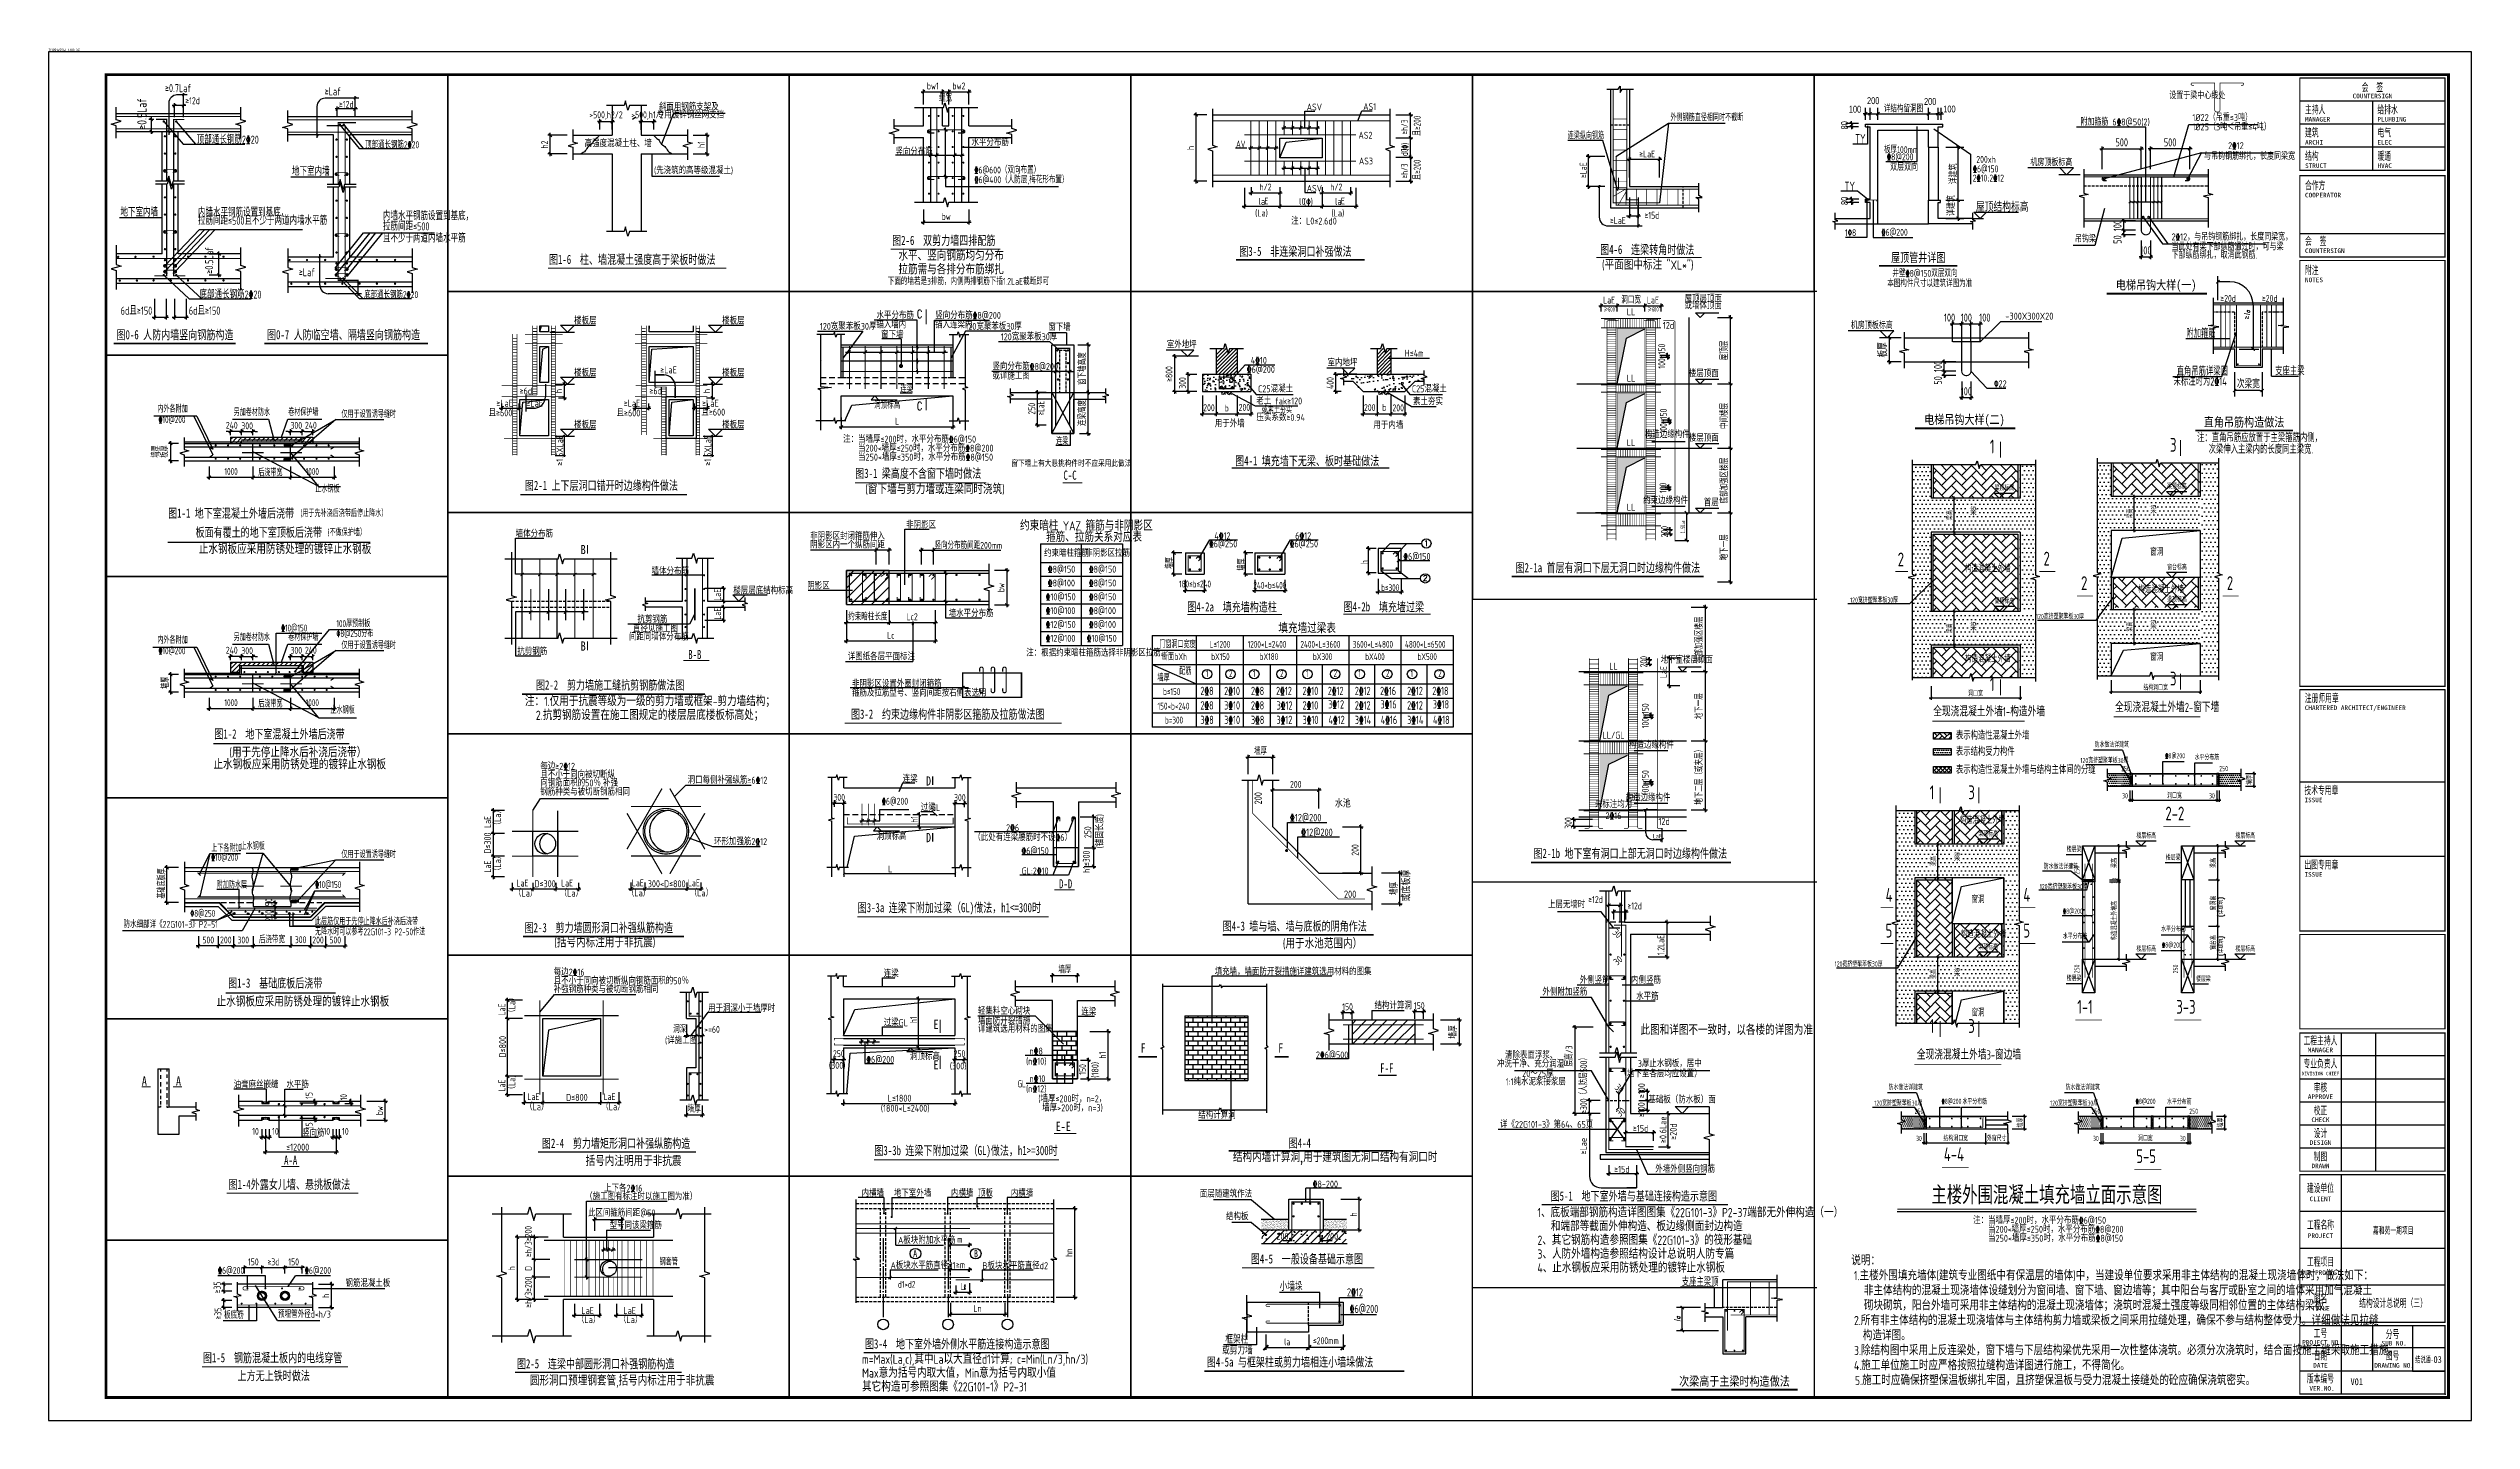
# Model space of a CAD drawing. Extents: x 698102 to 803227, y -138366 to 57555.
# Drawn here: x 698102 to 803227, y -138366 to -78826 of the extents above; entities that cross this region are included whole.
import ezdxf
from ezdxf.enums import TextEntityAlignment as Align

# ---------------------------------------------------------------- set-up
doc = ezdxf.new("R2010")
doc.units = 0
doc.header["$LTSCALE"] = 500
for name, pattern in [('DASH', [0.35, 0.25, -0.1]), ('DASHED', [0.75, 0.5, -0.25]), ('DOTE', [2.42, 2, -0.2, 0.02, -0.2])]:
    doc.linetypes.add(name, pattern=pattern)
doc.layers.get('0').update_dxf_attribs({"linetype": 'CONTINUOUS'})
doc.layers.get('Defpoints').update_dxf_attribs({"color": 1, "linetype": 'CONTINUOUS'})
for name, color, linetype in [('1', 1, 'CONTINUOUS'), ('A-ANNO-SYMB_图名标注', 3, 'CONTINUOUS'), ('A-ANNO-TITLE', 4, 'CONTINUOUS'), ('AXIS', 250, 'DOTE'), ('BASE', 142, 'CONTINUOUS'), ('BURY', 14, 'CONTINUOUS'), ('COLU_DE_DIM', 3, 'CONTINUOUS'), ('COLU_DE_REIND', 1, 'CONTINUOUS'), ('COLUMN', 8, 'CONTINUOUS'), ('DIM', 83, 'CONTINUOUS'), ('FLOOR', 113, 'CONTINUOUS'), ('gs-mbtu1', 221, 'CONTINUOUS'), ('HATCH', 251, 'CONTINUOUS'), ('HOLE_PM', 183, 'CONTINUOUS'), ('HZ1', 40, 'CONTINUOUS'), ('NUM', 7, 'CONTINUOUS'), ('PUB_DIM', 3, 'CONTINUOUS'), ('PUB_TEXT', 7, 'CONTINUOUS'), ('PUB_TITLE', 4, 'CONTINUOUS'), ('REIN', 1, 'CONTINUOUS'), ('REIND', 12, 'CONTINUOUS'), ('REINL', 12, 'CONTINUOUS'), ('S-FLOOR-说明', 7, 'CONTINUOUS'), ('TAB', 132, 'CONTINUOUS'), ('TEXT', 7, 'CONTINUOUS'), ('TEXT11', 31, 'CONTINUOUS'), ('THICK', 6, 'CONTINUOUS'), ('THIN', 131, 'CONTINUOUS'), ('WALL', 30, 'CONTINUOUS'), ('WALL_DE', 25, 'CONTINUOUS'), ('wy-0-文字', 7, 'CONTINUOUS'), ('X-DIM', 1, 'CONTINUOUS'), ('X-TXT', 2, 'CONTINUOUS'), ('XBM', 7, 'CONTINUOUS'), ('图层1', 6, 'DASHED'), ('文字__图名', 7, 'CONTINUOUS'), ('柱', 7, 'CONTINUOUS'), ('结-详图剖断线', 3, 'CONTINUOUS'), ('结-详图图名', 143, 'CONTINUOUS'), ('结-详图图块', 7, 'CONTINUOUS'), ('结-详图尺寸标高1', 3, 'CONTINUOUS'), ('结-详图文字', 81, 'CONTINUOUS'), ('结-详图板', 40, 'CONTINUOUS'), ('结-详图标注线', 254, 'CONTINUOUS'), ('结-详图梁1', 141, 'DASH'), ('结-详图梁2', 61, 'DASH'), ('结-详图钢筋1', 111, 'CONTINUOUS'), ('结-详图钢筋2', 11, 'CONTINUOUS'), ('结-详图钢筋3', 8, 'CONTINUOUS'), ('结-详图钢筋4', 231, 'CONTINUOUS'), ('结-详图钢筋标注', 7, 'CONTINUOUS'), ('结-说明文字不同字体', 4, 'CONTINUOUS')]:
    doc.layers.add(name, color=color, linetype=linetype)
doc.layers.add('_TSZ_PLOT_MARK', color=1, linetype='CONTINUOUS', plot=False)
doc.styles.add('-宋体', font='', dxfattribs={"width": 0.8})
doc.styles.add('-黑体', font='simhei.ttf', dxfattribs={"width": 0.8})
doc.styles.add('_TSZ_PLOT_MARK', font='tssdeng.shx', dxfattribs={"width": 0.7, "bigfont": 'tssdchn.shx'})
doc.styles.add('ASHADE', font='txt.shx', dxfattribs={"width": 0.9, "height": 0.2, "bigfont": 'hztxt.shx'})
doc.styles.add('DIM_FONT', font='zjdz-s.shx', dxfattribs={"width": 0.8, "bigfont": 'zjdz.shx'})
doc.styles.add('HZ', font='simhei.ttf', dxfattribs={"width": 0.7})
doc.styles.add('HZ1', font='ros', dxfattribs={"width": 0.7, "bigfont": 'JD.SHX'})
doc.styles.add('ITALICC', font='italicc', dxfattribs={"width": 0.75, "height": 400})
doc.styles.add('TSSD', font='tssdeng.shx', dxfattribs={"width": 0.6, "bigfont": 'tssdchn.shx'})
doc.styles.add('TSSD_Dimension', font='Tssdeng.shx', dxfattribs={"width": 0.7, "bigfont": 'hztxt.shx'})
doc.styles.add('TSSD_Label', font='complex.shx', dxfattribs={"width": 0.8, "bigfont": 'hztxt.shx'})
doc.styles.add('TSSD_Norm', font='tssdeng.shx', dxfattribs={"width": 0.8, "bigfont": 'hztxt.shx'})
doc.styles.add('TSSD_Rein', font='tssdeng.shx', dxfattribs={"width": 0.7, "bigfont": 'hztxt.shx'})
doc.styles.add('宋体', font='', dxfattribs={"width": 0.8})
doc.styles.add('黑体', font='simhei.ttf')
doc.styles.get('-宋体').set_extended_font_data('SimSun')
doc.styles.get('宋体').set_extended_font_data('SimSun')
doc.dimstyles.new('DIMN', dxfattribs={"dimtxt": 300, "dimasz": 100, "dimexe": 250, "dimexo": 300, "dimgap": 150, "dimtad": 1, "dimdec": 0, "dimzin": 0, "dimdsep": 46, "dimtxsty": 'DIM_FONT', "dimblk": 'ARCHTICK', "dimcen": 0.09, "dimclrt": 7, "dimazin": 2, "dimtfac": 1, "dimtdec": 0, "dimtix": 1, "dimtmove": 2, "dimatfit": 3, "dimldrblk": 'ARCHTICK', "dimfxl": 1, "dimtolj": 1, "dimtzin": 0, "dimarcsym": 0})
doc.dimstyles.new('NEAREST', dxfattribs={"dimtxt": 3, "dimasz": 1.4, "dimexe": 2, "dimexo": 5, "dimgap": 0.09, "dimtad": 1, "dimzin": 0, "dimdsep": 46, "dimtxsty": 'HZ1', "dimblk": 'BLK', "dimcen": 0.09, "dimadec": 0, "dimazin": 0, "dimtfac": 1, "dimtofl": 0, "dimtmove": 2, "dimatfit": 3, "dimldrblk": 'BLK', "dimfxl": 1, "dimtolj": 1, "dimtzin": 0, "dimarcsym": 0})
doc.dimstyles.new('ss', dxfattribs={"dimtxt": 300, "dimasz": 100, "dimexe": 100, "dimexo": 250, "dimgap": 100, "dimtad": 1, "dimdec": 0, "dimzin": 0, "dimdsep": 46, "dimtxsty": 'TSSD_Dimension', "dimblk": 'ARCHTICK', "dimblk1": 'ARCHTICK', "dimblk2": '_tsdbk', "dimcen": 0, "dimdle": 100, "dimclrt": 7, "dimadec": 0, "dimazin": 0, "dimtfac": 1, "dimtdec": 0, "dimtix": 1, "dimtmove": 2, "dimatfit": 3, "dimldrblk": '_tsdbk', "dimfxl": 1, "dimtolj": 1, "dimtzin": 0, "dimarcsym": 0})
doc.dimstyles.get("Standard").update_dxf_attribs({"dimtxt": 0.18, "dimasz": 0.18, "dimexe": 0.18, "dimexo": 0.0625, "dimgap": 0.09, "dimtad": 0, "dimtih": 1, "dimtoh": 1, "dimdec": 4, "dimzin": 0, "dimdsep": 46, "dimtxsty": 'Standard', "dimcen": 0.09, "dimadec": 0, "dimazin": 0, "dimtfac": 1, "dimtdec": 4, "dimtofl": 0, "dimtmove": 0, "dimatfit": 3, "dimfxl": 1, "dimtolj": 1, "dimtzin": 0, "dimarcsym": 0})
doc.dimstyles.new('TSSD_100_100', dxfattribs={"dimtxt": 300, "dimasz": 100, "dimexe": 100, "dimexo": 250, "dimgap": 100, "dimtad": 1, "dimdec": 0, "dimzin": 0, "dimdsep": 46, "dimtxsty": 'TSSD_Dimension', "dimblk": 'ARCHTICK', "dimcen": 0, "dimdle": 100, "dimclrt": 7, "dimadec": 0, "dimazin": 0, "dimtfac": 1, "dimtdec": 0, "dimtix": 1, "dimtmove": 2, "dimatfit": 3, "dimfxl": 800, "dimfxlon": 1, "dimtolj": 1, "dimtzin": 0, "dimarcsym": 0})
doc.dimstyles.new('TSSD_25_100', dxfattribs={"dimtxt": 350, "dimasz": 100, "dimexe": 100, "dimexo": 250, "dimgap": 100, "dimtad": 1, "dimdec": 0, "dimlfac": 0.25, "dimzin": 0, "dimdsep": 46, "dimtxsty": 'TSSD_Dimension', "dimblk": 'ARCHTICK', "dimblk1": 'ARCHTICK', "dimblk2": 'ARCHTICK', "dimcen": 0, "dimdle": 100, "dimclrt": 7, "dimadec": 0, "dimazin": 0, "dimtfac": 1, "dimtdec": 0, "dimtix": 1, "dimtmove": 2, "dimatfit": 3, "dimfxl": 1, "dimtolj": 1, "dimtzin": 0, "dimarcsym": 0})
doc.dimstyles.new('XT', dxfattribs={"dimtxt": 300, "dimasz": 100, "dimexe": 250, "dimexo": 250, "dimgap": 100, "dimtad": 1, "dimdec": 0, "dimzin": 0, "dimdsep": 46, "dimtxsty": 'TSSD_Dimension', "dimblk": '_tsdbk', "dimcen": 0, "dimclrt": 7, "dimadec": 0, "dimazin": 0, "dimtfac": 1, "dimtdec": 0, "dimtix": 1, "dimtmove": 2, "dimatfit": 3, "dimldrblk": '_tsdbk', "dimfxl": 1, "dimtolj": 1, "dimtzin": 0, "dimarcsym": 0})
pattern_1 = [(0, (808961.02, 59615.99), (93.75, 187.5), [0, -187.5])]
pattern_2 = [(0, (808255.09, 44610.22), (93.75, 187.5), [0, -187.5])]
pattern_3 = [(0, (167432.03, -185291.6), (0, 203.2), []), (90, (167432.03, -185291.6), (-203.2, 203.2), [203.2, -203.2])]
pattern_4 = [(37.5, (386787.6, -303049.076), (-2.857656, 87.409204), [0, -68.953888, 0, -77.11948, 0, -73.71715]), (7.5, (386787.6, -303049.08), (80.28486, 128.024963), [0, -37.198808, 0, -62.149228, 0, -23.81631]), (327.5, (386731.805, -303049.076), (141.271237, 0.256681), [0, -22.6822, 0, -81.65592, 0, -106.60634]), (317.5, (386731.8, -303049.08), (136.371182, 39.815177), [0, -11.3411, 0, -53.529992, 0, -61.24194])]
pattern_5 = [(45, (167432.03, -185291.6), (-224.5064, 224.5064), [])]
pattern_6 = [(360, (605488.054, -139411.284), (15.625, 31.25), [0, -31.25])]

msp = doc.modelspace()

# ---------------------------------------------------------------- texts
at = {"style": 'TSSD_Rein', "width": 0.7}
for s, p in [('表示构造性混凝土外墙', (780856.9, -108811.36)), ('表示结构受力构件', (780856.9, -109514.4)), ('表示构造性混凝土外墙与结构主体间的分缝', (780856.9, -110299.88))]:
    msp.add_text(s, height=337.5, dxfattribs=at).set_placement(p)
at = {"layer": '_TSZ_PLOT_MARK', "style": '_TSZ_PLOT_MARK'}
msp.add_text('T(1051*594)_1:100 (6)', height=100, dxfattribs=at).set_placement((698101.92, -78966.22), align=Align.BOTTOM_LEFT)
at = {"layer": 'A-ANNO-SYMB_图名标注', "color": 7, "style": '-宋体', "width": 0.8}
msp.add_text('03', height=300, dxfattribs=at).set_placement((801757.52, -135716.22), align=Align.MIDDLE_CENTER)
at = {"layer": 'A-ANNO-TITLE', "style": '-宋体'}
for s, height, p in [('COUNTERSIGN', 200, (798926.92, -80989.45)), ('MANAGER', 200, (796671.72, -122383.76)), ('DIVISION CHIEF', 150, (796671.72, -123383.76)), ('APPROVE', 200, (796671.72, -124413.77)), ('CHECK', 200, (796671.72, -125414.83)), ('DESIGN', 200, (796671.72, -126403.84)), ('DRAWN', 200, (796671.72, -127414.83)), ('CLIENT', 200, (796671.72, -128846.52)), ('PROJECT', 200, (796671.72, -130446.52)), ('SUB PROJECT', 200, (796671.72, -132046.52)), ('TITLE', 200, (796686.02, -133598.77)), ('PROJECT NO.', 200, (796741.72, -135072.16)), ('SUB NO.', 200, (799869.42, -135110.88)), ('DATE', 200, (796671.72, -136069.63)), ('DRAWING NO.', 200, (799869.42, -136072.16)), ('VER.NO.', 200, (796741.72, -137069.63))]:
    msp.add_text(s, height=height, dxfattribs=at).set_placement(p, align=Align.CENTER)
at = {"layer": 'A-ANNO-TITLE', "style": '-宋体', "width": 0.6}
for s, p in [('会  签', (798926.92, -80685.59)), ('工程主持人', (796671.72, -122050.8)), ('专业负责人', (796671.72, -123050.8)), ('审核', (796671.72, -124080.82)), ('校正', (796671.72, -125081.88)), ('设计', (796671.72, -126070.89)), ('制图', (796671.72, -127081.88)), ('建设单位', (796671.72, -128447.01)), ('工程名称', (796671.72, -130047.01)), ('工程项目', (796671.72, -131647.01)), ('图名', (796674.01, -133247.01)), ('工号', (796671.72, -134751.19)), ('分号', (799799.42, -134789.91)), ('日期', (796671.72, -135717.87)), ('图号', (799799.42, -135720.4)), ('版本编号', (796671.72, -136717.87))]:
    msp.add_text(s, height=350, dxfattribs=at).set_placement(p, align=Align.CENTER)
at = {"layer": 'A-ANNO-TITLE', "style": '-宋体'}
for s, p in [('MANAGER', (796001.11, -81998.51)), ('PLUMBING', (799143.73, -81998.51)), ('ARCHI', (796004.33, -82998.51, 100)), ('ELEC', (799146.95, -82998.51, 100)), ('STRUCT', (796004.33, -84012.57, 100)), ('HVAC', (799146.95, -84012.57, 100)), ('COOPERATOR', (796001.11, -85289.04)), ('COUNTERSIGN', (796001.11, -87705.19)), ('NOTES', (796001.11, -88968.99)), ('CHARTERED ARCHITECT/ENGINEER', (795992.29, -107536.67)), ('ISSUE', (795978.14, -111537.11)), ('ISSUE', (795978.14, -114767.38))]:
    msp.add_text(s, height=200, dxfattribs=at).set_placement(p)
at = {"layer": 'A-ANNO-TITLE', "style": '-宋体', "width": 0.6}
for s, p in [('主持人', (796001.11, -81648.51)), ('给排水', (799143.73, -81648.51)), ('建筑', (796001.11, -82648.51)), ('电气', (799146.95, -82648.51, 100)), ('结构', (796004.33, -83662.57, 100)), ('暖通', (799146.95, -83662.57, 100)), ('合作方', (796001.11, -84939.04)), ('会  签  ', (796001.11, -87355.19)), ('附注', (796001.11, -88618.99)), ('注册师用章', (795992.29, -107186.67)), ('技术专用章', (795978.14, -111187.11)), ('出图专用章', (795978.14, -114417.38))]:
    msp.add_text(s, height=350, dxfattribs=at).set_placement(p)
at = {"layer": 'A-ANNO-TITLE', "style": '-宋体'}
for s, height, width, p in [('结说通-', 266.667, 0.6, (801183.13, -135716.22)), ('V01', 300, 0.8, (798246.72, -136680.5))]:
    msp.add_text(s, height=height, dxfattribs=dict(at, width=width)).set_placement(p, align=Align.MIDDLE_CENTER)
at = {"layer": 'A-ANNO-TITLE', "style": '-宋体', "width": 0.6}
msp.add_attdef('结构设计总说明（三）', text='', height=350, dxfattribs=at).set_placement((799821.72, -133439.38), align=Align.CENTER)
at = {"layer": 'Defpoints', "style": 'TSSD_Norm', "width": 0.8}
msp.add_text('窗下墙上有大悬挑构件时不应采用此做法', height=267.9, dxfattribs=at).set_placement((739877.08, -96976.64))
at = {"layer": 'DIM', "color": 7, "style": 'TSSD_Norm', "width": 0.8}
msp.add_text('≥0.5Laf', height=400, rotation=90, dxfattribs=at).set_placement((702357.48, -82346.53))
at = {"layer": 'DIM', "style": 'TSSD_Norm', "width": 0.7}
msp.add_text('≥0.5Laf', height=350, rotation=90, dxfattribs=at).set_placement((705353.07, -88605.75), align=Align.BOTTOM_LEFT)
at = {"layer": 'DIM', "style": '宋体', "width": 0.6}
for p in [(765814.5, -90043.89), (767714.5, -90043.89)]:
    msp.add_text('≥600', height=200, dxfattribs=at).set_placement(p, align=Align.TOP_CENTER)
at = {"layer": 'DIM', "style": '宋体', "width": 0.8}
msp.add_text('LaE', height=200, dxfattribs=at).set_placement((767901.54, -113166.72), align=Align.BOTTOM_CENTER)
at = {"layer": 'DIM', "color": 7, "char_height": 300, "attachment_point": 5, "style": 'TSSD_Dimension'}
for insert in [(704356.68, -81093.74), (711022.52, -81250.81)]:
    msp.add_mtext('≥12d', dxfattribs=dict(at, insert=insert))
at = {"layer": 'DIM', "color": 7, "insert": (746717.84, -92951.34), "char_height": 300, "attachment_point": 5, "rotation": 90, "style": 'TSSD_Dimension'}
msp.add_mtext('\\A1;≥800', dxfattribs=at)
at = {"layer": 'NUM', "style": 'TSSD_Rein', "width": 0.7}
for s, height, p in [('1', 600, (782330.01, -96578.72)), ('3', 600, (790145, -96506.46)), ('2', 600, (778331.86, -101479.3)), ('2', 600, (784657.99, -101443.32)), ('2', 600, (786285.11, -102508.45)), ('2', 600, (792611.74, -102508.45)), ('1', 600, (782330.01, -106890.52)), ('3', 600, (790145, -106648.16)), ('全现浇混凝土外墙2-窗下墙', 400, (787762.48, -107739.32)), ('全现浇混凝土外墙1-构造外墙', 400, (779871.54, -107924.54)), ('1', 600, (779718.37, -111584.48)), ('3', 600, (781395.35, -111584.48)), ('2-2', 600, (789945.04, -112505.21)), ('4', 600, (777805.96, -116034.12)), ('4', 600, (783781.54, -116034.12)), ('5', 600, (777805.96, -117585.59)), ('5', 600, (783781.54, -117585.59)), ('1-1', 600, (786119.58, -120893.03)), ('3-3', 600, (790417.52, -120893.03)), ('1', 600, (779718.37, -121726.18)), ('3', 600, (781395.35, -121726.18)), ('全现浇混凝土外墙3-窗边墙', 400, (779160.97, -122817.34)), ('4-4', 600, (780334.44, -127286.34)), ('5-5', 600, (788682.12, -127375.36))]:
    msp.add_text(s, height=height, dxfattribs=at).set_placement(p, align=Align.BOTTOM_LEFT)
at = {"layer": 'PUB_DIM', "color": 7, "style": 'DIM_FONT', "width": 0.7}
for s, p in [('200', (777001.27, -81241.93)), ('100', (776211.27, -81611.93)), ('200', (779472.27, -81274.93)), ('100', (780308.27, -81602.93))]:
    msp.add_text(s, height=300, dxfattribs=at).set_placement(p)
at = {"layer": 'PUB_DIM', "style": 'TSSD_Rein', "width": 0.7}
msp.add_text('1\x828', height=300, dxfattribs=at).set_placement((776045.77, -86968.81))
at = {"layer": 'PUB_TEXT', "style": 'TSSD_Rein', "width": 0.7}
for s, height, p in [('详结构留洞图', 300, (777729.62, -81589.43)), ('TY', 403.2, (776485.37, -82944.9)), ('TY', 403.2, (776024.37, -85009.9)), ('屋顶结构标高', 403.2, (781724.07, -85911.3)), ('本图构件尺寸以建筑详图为准', 300, (777880.15, -89174.39)), ('井壁\x848@150双层双向', 300, (778102.25, -88733.86))]:
    msp.add_text(s, height=height, dxfattribs=at).set_placement(p)
at = {"layer": 'PUB_TITLE', "style": '-黑体', "width": 0.7}
msp.add_text('主楼外围混凝土填充墙立面示意图', height=700, dxfattribs=at).set_placement((784803.49, -128903.57), align=Align.CENTER)
at = {"layer": 'REINL', "style": '宋体'}
for s, height, width, p in [('L', 200, 0.8, (769164.5, -99523.89)), ('1.5', 200, 0.6, (769164.5, -99723.89)), ('aE', 120, 0.8, (769134.5, -99383.89))]:
    msp.add_text(s, height=height, rotation=90, dxfattribs=dict(at, width=width)).set_placement(p, align=Align.BOTTOM_CENTER)
at = {"layer": 'S-FLOOR-说明', "style": '-宋体', "width": 0.6}
msp.add_text('嘉和苑一期项目', height=300, dxfattribs=at).set_placement((799828.48, -130262.18), align=Align.CENTER)
at = {"layer": 'TEXT', "ltscale": 99}
for s, height, style, width, p in [('≥0.7Laf', 350, 'TSSD_Rein', 0.69, (703155.42, -80722.96)), ('≥Laf', 350, 'TSSD_Rein', 0.69, (710083.6, -80865.49)), ('外侧钢筋直径相同时不截断', 300, 'TSSD_Rein', 0.65, (768472.58, -81972.89)), ('顶部通长钢筋2%%13220', 350, 'TSSD_Rein', 0.69, (704537.6, -82959.63)), ('顶部通长钢筋2%%13220', 300, 'TSSD_Rein', 0.69, (711843.66, -83155.52)), ('水平分布筋', 300, 'TSSD_Norm', 0.8, (738147.54, -83055.04)), ('A\x8eV\x8f', 300, 'TSSD_Rein', 0.65, (749625.25, -83124.52)), ('连梁纵向钢筋', 300, 'TSSD_Rein', 0.65, (764016.77, -82759.15)), ('地下室内墙', 350, 'TSSD_Rein', 0.69, (708669.44, -84343.1)), ('竖向分布筋', 300, 'TSSD_Norm', 0.8, (734846.44, -83453.6)), ('地下室内墙', 350, 'TSSD_Rein', 0.69, (701227.47, -86114.29)), ('内墙水平钢筋设置到基底，', 350, 'TSSD_Rein', 0.69, (704589.19, -86122.05)), ('内墙水平钢筋设置到基底，', 350, 'TSSD_Rein', 0.69, (712614.63, -86273.65)), ('拉筋间距≤500', 350, 'TSSD_Rein', 0.69, (712614.63, -86721.73)), ('且不少于两道内墙水平筋', 350, 'TSSD_Rein', 0.69, (712614.63, -87240.57)), ('底部通长钢筋2%%13220', 350, 'TSSD_Rein', 0.69, (704653.57, -89679.07)), ('≥Laf', 350, 'TSSD_Rein', 0.69, (708962, -88708.95)), ('底部通长钢筋2%%13220', 300, 'TSSD_Rein', 0.69, (711799.79, -89660.55)), ('6d且≥150', 350, 'TSSD_Rein', 0.69, (701235.71, -90378.84)), ('6d且≥150', 350, 'TSSD_Rein', 0.69, (704190.87, -90378.84)), ('水平分布筋', 300, 'TSSD_Norm', 0.8, (734027.52, -90558.9)), ('竖向分布筋%%1328@200', 300, 'TSSD_Norm', 0.8, (736576.55, -90558.9)), ('楼板层', 300, 'TSSD_Norm', 0.8, (720906.29, -90795.38)), ('楼板层', 300, 'TSSD_Norm', 0.8, (727329.91, -90795.38)), ('120宽聚苯板30厚', 300, 'TSSD_Norm', 0.8, (731569.93, -91034.39)), ('锚入墙内', 300, 'TSSD_Norm', 0.8, (734016.97, -90965.21)), ('窗下墙', 300, 'TSSD_Norm', 0.8, (734225.28, -91402.19)), ('锚入连梁内', 300, 'TSSD_Norm', 0.8, (736566, -90965.21)), ('120宽聚苯板30厚', 300, 'TSSD_Norm', 0.8, (737881.85, -91034.39)), ('120宽聚苯板30厚', 300, 'TSSD_Norm', 0.8, (739417.7, -91487.39)), ('窗下墙', 300, 'TSSD_Norm', 0.8, (741482.18, -91071.88)), ('竖向分布筋%%1328@200', 300, 'TSSD_Norm', 0.8, (739055.39, -92775.32)), ('室外地坪', 300, 'TSSD_Norm', 0.8, (746619.98, -91835.2)), ('4%%13210', 300, 'TSSD_Norm', 0.8, (750262.96, -92509.84)), ('室内地坪', 300, 'TSSD_Norm', 0.8, (753592.98, -92616.2)), ('H≤4m', 300, 'TSSD_Norm', 0.8, (756939.2, -92199.69)), ('≥6d', 300, 'TSSD_Norm', 0.8, (718542.28, -93838.18)), ('楼板层', 300, 'TSSD_Norm', 0.8, (720906.29, -93052.58)), ('≥6d', 300, 'TSSD_Norm', 0.8, (724171.43, -93832.47)), ('≥LaE', 300, 'TSSD_Norm', 0.8, (724641.95, -92924.07)), ('楼板层', 300, 'TSSD_Norm', 0.8, (727329.91, -93052.58)), ('或详施工图', 300, 'TSSD_Norm', 0.8, (739055.39, -93188.92)), ('%%1326@200', 300, 'TSSD_Norm', 0.8, (750092.29, -92903.98)), ('≥LaE', 300, 'TSSD_Norm', 0.8, (717530.71, -94369.58)), ('≥LaE', 300, 'TSSD_Norm', 0.8, (718834.37, -94369.58)), ('≥LaE', 300, 'TSSD_Norm', 0.8, (723056.75, -94369.58)), ('≥LaE', 300, 'TSSD_Norm', 0.8, (726460.28, -94369.58)), ('老土 fak≥120', 300, 'TSSD_Norm', 0.8, (750503.07, -94273.86)), ('素土夯实', 300, 'TSSD_Norm', 0.8, (757303.13, -94299.39)), ('楼板层', 300, 'TSSD_Norm', 0.8, (720906.29, -95309.78)), ('楼板层', 300, 'TSSD_Norm', 0.8, (727329.91, -95309.78)), ('用于外墙', 300, 'TSSD_Norm', 0.8, (748705.39, -95257.12)), ('压实系数≥0.94', 300, 'TSSD_Norm', 0.8, (750514.24, -94987.25)), ('用于内墙', 300, 'TSSD_Norm', 0.8, (755585.03, -95324.84)), ('连梁', 300, 'TSSD_Rein', 0.65, (741817.88, -96018.24)), ('(用于先\x90补浇后浇带后停止降水\x90\x90）', 300, 'TSSD_Rein', 0.65, (709032.55, -99151.02)), ('(不做保护墙\x90\x90）', 300, 'TSSD_Rein', 0.65, (710212.32, -99983.17)), ('墙体分布筋', 300, 'TSSD_Norm', 0.8, (718371.46, -100039.57)), ('约束暗柱箍筋', 300, 'TSSD_Norm', 0.8, (741296.9, -100879.18)), ('非阴影区拉筋', 300, 'TSSD_Norm', 0.8, (743079.68, -100879.18)), ('%%1326@150', 300, 'TSSD_Norm', 0.8, (756878.75, -101021.55)), ('墙体分布筋', 300, 'TSSD_Norm', 0.8, (724268.87, -101663.17)), ('%%1328@150', 300, 'TSSD_Norm', 0.8, (741458.55, -101572.23)), ('%%1328@100', 300, 'TSSD_Norm', 0.8, (741458.55, -102172.23)), ('%%1328@150', 300, 'TSSD_Norm', 0.8, (743238.5, -101572.23)), ('%%1328@150', 300, 'TSSD_Norm', 0.8, (743238.5, -102172.23)), ('楼层层底结构标高', 300, 'TSSD_Norm', 0.8, (727814.55, -102503.68)), ('%%13210@150', 300, 'TSSD_Norm', 0.8, (741366.24, -102772.23)), ('%%1328@150', 300, 'TSSD_Norm', 0.8, (743238.5, -102772.23)), ('b≤300', 300, 'TSSD_Rein', 0.65, (755918.82, -102373.15)), ('直径见施工图', 300, 'TSSD_Norm', 0.8, (723462.19, -104157.8)), ('抗剪钢筋', 300, 'TSSD_Norm', 0.8, (723655.03, -103752.51)), ('%%13210@100', 300, 'TSSD_Norm', 0.8, (741366.24, -103372.23)), ('%%13212@150', 300, 'TSSD_Norm', 0.8, (741366.24, -103972.23)), ('%%1328@100', 300, 'TSSD_Norm', 0.8, (743238.5, -103372.23)), ('%%1328@100', 300, 'TSSD_Norm', 0.8, (743238.5, -103972.23)), ('抗剪钢筋', 300, 'TSSD_Norm', 0.8, (718443.46, -105148.34)), ('间距同墙体分布筋', 300, 'TSSD_Norm', 0.8, (723288.13, -104513.19)), ('%%13212@100', 300, 'TSSD_Norm', 0.8, (741366.24, -104572.23)), ('%%13210@150', 300, 'TSSD_Norm', 0.8, (743146.19, -104572.23)), ('b≤150', 300, 'TSSD_Rein', 0.65, (746458.68, -106884.64)), ('2%%1328', 360, 'TSSD_Rein', 0.65, (748077.4, -106884.64)), ('2%%1328', 360, 'TSSD_Rein', 0.65, (748077.4, -107513)), ('3%%13210', 360, 'TSSD_Rein', 0.65, (749109.58, -107513)), ('2%%13210', 360, 'TSSD_Rein', 0.65, (749110.06, -106884.64)), ('2%%1328', 360, 'TSSD_Rein', 0.65, (750271.8, -106884.64)), ('2%%1328', 360, 'TSSD_Rein', 0.65, (750271.8, -107513)), ('2%%13212', 360, 'TSSD_Rein', 0.65, (751360.45, -106884.64)), ('3%%13212', 360, 'TSSD_Rein', 0.65, (751385.61, -107516.91)), ('2%%13210', 360, 'TSSD_Rein', 0.65, (752509.21, -106884.64)), ('2%%13210', 360, 'TSSD_Rein', 0.65, (752509.21, -107513)), ('2%%13212', 360, 'TSSD_Rein', 0.65, (753604.08, -106884.64)), ('3%%13212', 360, 'TSSD_Rein', 0.65, (753621.37, -107468.21)), ('2%%13212', 360, 'TSSD_Rein', 0.65, (754777.37, -106884.64)), ('2%%13212', 360, 'TSSD_Rein', 0.65, (754777.37, -107513)), ('2%%13216', 360, 'TSSD_Rein', 0.65, (755872.24, -106884.64)), ('3%%13216', 360, 'TSSD_Rein', 0.65, (755889.53, -107468.21)), ('2%%13212', 360, 'TSSD_Rein', 0.65, (757045.53, -106884.64)), ('2%%13212', 360, 'TSSD_Rein', 0.65, (757045.53, -107513)), ('2%%13218', 360, 'TSSD_Rein', 0.65, (758140.39, -106884.64)), ('3%%13218', 360, 'TSSD_Rein', 0.65, (758157.68, -107468.21)), ('3%%1328', 360, 'TSSD_Rein', 0.65, (748077.4, -108141.36)), ('3%%13210', 360, 'TSSD_Rein', 0.65, (749109.58, -108141.36)), ('3%%1328', 360, 'TSSD_Rein', 0.65, (750271.8, -108141.36)), ('3%%13212', 360, 'TSSD_Rein', 0.65, (751375.85, -108141.36)), ('3%%13210', 360, 'TSSD_Rein', 0.65, (752509.21, -108141.36)), ('4%%13212', 360, 'TSSD_Rein', 0.65, (753634.25, -108141.36)), ('3%%13214', 360, 'TSSD_Rein', 0.65, (754777.37, -108141.36)), ('4%%13216', 360, 'TSSD_Rein', 0.65, (755902.4, -108141.36)), ('3%%13214', 360, 'TSSD_Rein', 0.65, (757045.53, -108141.36)), ('4%%13218', 360, 'TSSD_Rein', 0.65, (758170.56, -108141.36)), ('钢筋种类与被切断钢筋相同', 300, 'TSSD_Norm', 0.8, (719442, -111240.82)), ('向钢筋面积的50％,补强', 300, 'TSSD_Norm', 0.8, (719442, -110848.28)), ('此层筋仅用于先停止降水后\x90补\x90浇后浇带', 300, 'TSSD_Rein', 0.65, (709664.18, -116863.46)), ('无降水时可以参考22G101-3 P2-50作法', 300, 'TSSD_Rein', 0.65, (709664.18, -117308.81)), ('(括号内标注用于非抗震)', 400, 'TSSD_Norm', 0.8, (720045.03, -117828.79)), ('每边2%%13216', 300, 'TSSD_Norm', 0.8, (720023.12, -119058.94)), ('补强钢筋种类与被切断钢筋相同', 300, 'TSSD_Norm', 0.8, (720023.12, -119807.21)), ('GL', 300, 'TSSD_Rein', 0.65, (740148.23, -123904.41)), ('括号内注明用于非抗震', 400, 'TSSD_Norm', 0.8, (721407.9, -127314.54)), ('结构内墙计算洞,用于建筑图无洞口结构有洞口时', 400, 'TSSD_Label', 0.8, (749489.53, -127147.14)), ('上下各2%%13216', 300, 'TSSD_Norm', 0.8, (722208.85, -128433.48)), ('此区间箍筋间距@50', 300, 'TSSD_Norm', 0.8, (721506.71, -129508.95)), ('（施工图有标注时以施工图为准）', 300, 'TSSD_Norm', 0.8, (721388.62, -128798.34)), ('型号同该梁箍筋', 300, 'TSSD_Norm', 0.8, (722445.57, -130048.13)), ('钢套管', 300, 'TSSD_Rein', 0.65, (724615.98, -131631.45)), ('说明：', 400, 'TSSD_Norm', 0.8, (776316.97, -131625.89)), ('1.主楼外围填充墙体(建筑专业图纸中有保温层的墙体)中，当建设单位要求采用非主体结构的混凝土现浇墙体时，做法如下：', 400, 'TSSD_Norm', 0.8, (776433.73, -132275.89)), ('LaE', 300, 'TSSD_Norm', 0.8, (721220.62, -133741.83)), ('LaE', 300, 'TSSD_Norm', 0.8, (723043.11, -133741.83)), ('砌块砌筑，阳台外墙可采用非主体结构的混凝土现浇墙体；浇筑时混凝土强度等级同相邻位置的主体结构梁板。', 400, 'TSSD_Norm', 0.8, (776865.42, -133575.89)), ('非主体结构的混凝土现浇墙体设缝划分为窗间墙、窗下墙、窗边墙等；其中阳台与客厅或卧室之间的墙体采用加气混凝土', 400, 'TSSD_Norm', 0.8, (776865.42, -132925.89)), ('（La）', 300, 'TSSD_Norm', 0.8, (721033.05, -134137.77)), ('（La）', 300, 'TSSD_Norm', 0.8, (722855.53, -134137.77)), ('2.所有非主体结构的混凝土现浇墙体与主体结构剪力墙或梁板之间采用拉缝处理，确保不参与结构整体受力。详细做法见拉缝', 400, 'TSSD_Norm', 0.8, (776433.73, -134225.89)), ('构造详图。', 400, 'TSSD_Norm', 0.8, (776818.18, -134875.89)), ('3.除结构图中采用上反连梁处，窗下墙与下层结构梁优先采用一次性整体浇筑。必须分次浇筑时，结合面按施工缝采取施工措施。', 400, 'TSSD_Norm', 0.8, (776433.73, -135525.89)), ('4.施工单位施工时应严格按照拉缝构造详图进行施工，不得简化。', 400, 'TSSD_Norm', 0.8, (776433.73, -136175.89)), ('5.施工时应确保挤塑保温板绑扎牢固，且挤塑保温板与受力混凝土接缝处的砼应确保浇筑密实。', 400, 'TSSD_Norm', 0.8, (776474.15, -136825.89))]:
    msp.add_text(s, height=height, dxfattribs=dict(at, style=style, width=width)).set_placement(p)
at = {"layer": 'TEXT'}
for s, style, width, p in [('斜面用钢筋支架及', 'TSSD_Norm', 0.8, (727177.77, -81603.92)), ('专用镀锌钢丝网支挡', 'TSSD_Norm', 0.8, (727414.13, -81947.07)), ('高强度混凝土柱、墙', 'TSSD_Norm', 0.8, (724279.72, -83188.48)), ('屋顶层顶面', 'TSSD_Norm', 0.8, (770705.55, -89926.51)), ('或墙体顶面', 'TSSD_Norm', 0.8, (770705.55, -90226.51)), ('楼层顶面', 'TSSD_Norm', 0.8, (770564.5, -93173.89)), ('构造边缘构件', 'TSSD_Norm', 0.8, (769304.65, -95816.51)), ('楼层顶面', 'TSSD_Norm', 0.8, (770564.5, -95973.89)), ('止水钢板', 'TSSD_Rein', 0.65, (710731.67, -98182.08)), ('约束边缘构件', 'TSSD_Norm', 0.8, (769232.93, -98683.89)), ('首层', 'TSSD_Norm', 0.8, (770564.5, -98773.89)), ('地下室楼层顶面', 'TSSD_Norm', 0.8, (770314.47, -105599.31)), ('止水钢板', 'TSSD_Rein', 0.65, (711389.64, -107778.81)), ('构造边缘构件', 'TSSD_Norm', 0.8, (768619.28, -109290.5)), ('构造边缘构件', 'TSSD_Norm', 0.8, (768470.9, -111576.72)), ('止水钢板', 'TSSD_Rein', 0.65, (707486.61, -113682.88)), ('上层无墙时', 'TSSD_Norm', 0.8, (764778.16, -116219.36)), ('冲洗干净、充分润湿', 'TSSD_Norm', 0.8, (763861.28, -123129.29)), ('清除表面浮浆、', 'TSSD_Norm', 0.8, (763563.11, -122753.22)), ('3厚止水钢板，居中', 'TSSD_Norm', 0.8, (769825.83, -123114.62)), ('1:1纯水泥浆接浆层', 'TSSD_Norm', 0.8, (763931.62, -123905.31)), ('20～25厚', 'TSSD_Norm', 0.8, (763398.77, -123543.75)), ('（地下室各层均应设置）', 'TSSD_Norm', 0.8, (769825.83, -123556.97)), ('基础板（防水板）面', 'TSSD_Norm', 0.8, (770432.23, -124684.68))]:
    msp.add_text(s, height=300, dxfattribs=dict(at, style=style, width=width)).set_placement(p, align=Align.BOTTOM_RIGHT)
for s, height, style, width, p in [('A\x8eSV\x8f', 300, 'TSSD_Norm', 0.8, (752691.94, -81517.32)), ('A\x8eS1\x8f', 300, 'TSSD_Norm', 0.8, (755143.62, -81499.57)), ('A\x8eS2\x8f', 300, 'TSSD_Norm', 0.8, (754937.72, -82741.65)), ('(先浇筑的高等级混凝土)', 300, 'TSSD_Norm', 0.8, (724373.34, -84274.11)), ('A\x8eS3\x8f', 300, 'TSSD_Norm', 0.8, (754955.77, -83861.42)), ('A\x8eSV\x8f', 300, 'TSSD_Norm', 0.8, (752691.94, -85046.6)), ('(La)', 300, 'TSSD_Norm', 0.8, (750451.56, -86117.98)), ('la', 300, 'TSSD_Norm', 0.8, (750605.05, -85613.78)), ('E', 300, 'TSSD_Norm', 0.8, (750851.87, -85595.63)), ('注：L\x8e0\x8f≤2.6d\x8e0', 300, 'TSSD_Norm', 0.8, (752015.69, -86466.62)), ('l\x8e0', 300, 'TSSD_Norm', 0.8, (752364.1, -85613.78)), ('(%%130)', 300, 'TSSD_Norm', 0.8, (752564.67, -85638.15)), ('(La)', 300, 'TSSD_Norm', 0.8, (753765.55, -86117.98)), ('la', 300, 'TSSD_Norm', 0.8, (753924.38, -85613.78)), ('E', 300, 'TSSD_Norm', 0.8, (754171.2, -85595.63)), ('水平、竖向钢筋均匀分布', 400, 'TSSD_Norm', 0.8, (734976.84, -88023.51)), ('拉筋需与各排分布筋绑扎', 400, 'TSSD_Norm', 0.8, (734976.84, -88623.51)), ('(平面图中标注 "XL*")', 400, 'TSSD_Norm', 0.8, (765501.73, -88424.98)), ('连梁', 300, 'TSSD_Label', 0.7, (735055.4, -93756.16)), ('仅用于设置诱导缝时', 300, 'TSSD_Rein', 0.65, (710812.83, -94846.83)), ('且≥600', 300, 'TSSD_Norm', 0.8, (717194.41, -94787.51)), ('且≥600', 300, 'TSSD_Norm', 0.8, (722746.01, -94794.46)), ('且≥600', 300, 'TSSD_Norm', 0.8, (726427.04, -94757.59)), ('洞顶标高', 300, 'TSSD_Label', 0.7, (733922.82, -94458)), ('或素土夯实', 300, 'TSSD_Rein', 0.65, (750739.5, -94656.22)), ('注：当墙厚≤200时，水平分布筋%%1326@150', 300, 'TSSD_Norm', 0.8, (732577.64, -95931.87)), ('    当200<墙厚≤250时，水平分布筋%%1328@200', 300, 'TSSD_Norm', 0.8, (732577.64, -96321.87)), ('    当250<墙厚≤350时，水平分布筋%%1328@150', 300, 'TSSD_Norm', 0.8, (732577.64, -96711.87)), ('(窗下墙与剪力墙或连梁同时浇筑)', 400, 'TSSD_Norm', 0.8, (733539.59, -98158.97)), ('非阴影区封闭箍筋伸入', 300, 'TSSD_Norm', 0.8, (731149.25, -100139.33)), ('非阴影区', 300, 'TSSD_Norm', 0.8, (735310.25, -99651.25)), ('约束暗柱 YAZ 箍筋与非阴影区', 400, 'TSSD_Norm', 0.8, (740252.6, -99741.36)), ('箍筋、拉筋关系对应表', 400, 'TSSD_Norm', 0.8, (741383.38, -100234.2)), ('止水钢板应采用防锈处理的镀锌止水钢板', 400, 'TSSD_Norm', 0.8, (704624.86, -100759.92)), ('阴影区内一个纵筋间距', 300, 'TSSD_Norm', 0.8, (731149.25, -100513.57)), ('阴影区', 300, 'TSSD_Norm', 0.8, (731020.01, -102296.37)), ('120宽挤塑聚苯板30厚', 225, 'TSSD_Rein', 0.7, (776265.07, -102874.64)), ('%%13210@150', 300, 'TSSD_Rein', 0.65, (708197.72, -104124.55)), ('100厚预制板', 300, 'TSSD_Rein', 0.65, (710591.83, -103930.77)), ('%%1308@250分布', 300, 'TSSD_Rein', 0.65, (710595.74, -104365.9)), ('墙水平分布筋', 300, 'TSSD_Norm', 0.8, (737158.77, -103495.22)), ('填充墙过梁表', 400, 'TSSD_Norm', 0.8, (751462.55, -104195.26)), ('120宽挤塑聚苯板30厚', 225, 'TSSD_Rein', 0.7, (784329.76, -103587.09)), ('仅用于设置诱导缝时', 300, 'TSSD_Rein', 0.65, (710812.83, -104877.68)), ('详图纸各层平面标注', 300, 'TSSD_Norm', 0.8, (732778.85, -105365.73)), ('注：根据约束暗柱箍筋选择非阴影区拉筋。', 300, 'TSSD_Norm', 0.8, (740524.18, -105203.23)), ('门窗洞口宽度', 300, 'TSSD_Rein', 0.65, (746295.39, -104833.53)), ('断面', 300, 'TSSD_Rein', 0.65, (746408.72, -105366.18)), ('bXh', 300, 'TSSD_Rein', 0.65, (746959.93, -105366.18)), ('L≤1200', 300, 'TSSD_Rein', 0.65, (748480.74, -104833.53)), ('bX150', 300, 'TSSD_Rein', 0.65, (748547.35, -105366.18)), ('1200<L≤2400', 300, 'TSSD_Rein', 0.65, (750128.27, -104833.53)), ('bX180', 300, 'TSSD_Rein', 0.65, (750648.89, -105366.18)), ('2400<L≤3600', 300, 'TSSD_Rein', 0.65, (752418.71, -104833.53)), ('bX300', 300, 'TSSD_Rein', 0.65, (752959.3, -105366.18)), ('3600<L≤4800', 300, 'TSSD_Rein', 0.65, (754686.86, -104833.53)), ('bX400', 300, 'TSSD_Rein', 0.65, (755227.46, -105366.18)), ('4800<L≤6500', 300, 'TSSD_Rein', 0.65, (756955.02, -104833.53)), ('bX500', 300, 'TSSD_Rein', 0.65, (757495.62, -105366.18)), ('墙厚', 300, 'TSSD_Rein', 0.65, (746212.21, -106283.75)), ('配筋', 300, 'TSSD_Rein', 0.65, (747164.11, -105995.16)), ('1', 300, 'TSSD_Rein', 0.65, (748306.19, -106102.64)), ('2', 300, 'TSSD_Rein', 0.65, (749320.4, -106102.64)), ('1', 300, 'TSSD_Rein', 0.65, (750353.06, -106102.64)), ('2', 300, 'TSSD_Rein', 0.65, (751530.05, -106102.64)), ('1', 300, 'TSSD_Rein', 0.65, (752658.1, -106102.64)), ('2', 300, 'TSSD_Rein', 0.65, (753855.43, -106102.64)), ('1', 300, 'TSSD_Rein', 0.65, (754926.25, -106102.64)), ('2', 300, 'TSSD_Rein', 0.65, (756123.59, -106102.64)), ('1', 300, 'TSSD_Rein', 0.65, (757194.41, -106102.64)), ('2', 300, 'TSSD_Rein', 0.65, (758391.74, -106102.64)), ('注：1.仅用于抗震等级为一级的\x90剪力墙或框架-剪力墙结构；', 400, 'TSSD_Norm', 0.8, (718771.47, -107360.31)), ('箍筋及拉筋型号、竖向间距按右侧表选用', 300, 'TSSD_Norm', 0.8, (732963.81, -106943.25)), ('非阴影区设置外圈封闭箍筋', 300, 'TSSD_Norm', 0.8, (732963.81, -106547.27)), ('150<b<240', 300, 'TSSD_Rein', 0.65, (746219.41, -107514.95)), ('2.抗剪钢筋设置在施工图规定的楼层层底楼板标高处；\x90', 400, 'TSSD_Norm', 0.8, (719249.34, -107960.31)), ('b=300', 300, 'TSSD_Rein', 0.65, (746542.06, -108120.91)), ('(用于先停止降水后\x90\x90补浇\x90后浇带）', 400, 'TSSD_Norm', 0.8, (705951.29, -109580.34)), ('止水钢板应采用防锈处理的镀锌止水钢板', 400, 'TSSD_Norm', 0.8, (705259.95, -110103.57)), ('每边≥2%%13212', 300, 'TSSD_Norm', 0.8, (719442, -110123.73)), ('且不小于同向被切断纵', 300, 'TSSD_Norm', 0.8, (719442, -110486.75)), ('连梁', 300, 'TSSD_Norm', 0.8, (735164.61, -110675.65)), ('120宽挤塑聚苯板30厚', 225, 'TSSD_Rein', 0.7, (786258.3, -109834.89)), ('洞口每侧补强纵筋≥6%%13212', 300, 'TSSD_Norm', 0.8, (725831.61, -110726.69)), ('水池', 320, 'TSSD_Norm', 0.8, (753912.12, -111758.92)), ('过梁 ', 300, 'TSSD_Norm', 0.8, (735947.4, -111912.81)), ('GL', 300, 'TSSD_Norm', 0.8, (736387.91, -111912.81)), ('%%13212@200', 320, 'TSSD_Norm', 0.8, (751957.08, -112363.95)), ('环形加强筋2%%13212', 300, 'TSSD_Norm', 0.8, (726978.39, -113394.58)), ('洞顶标高', 300, 'TSSD_Norm', 0.8, (734032.02, -113162.89)), ('（此处有连梁腰筋时不设%%1326）', 300, 'TSSD_Norm', 0.8, (738229.02, -113210.27)), ('2%%1326', 300, 'TSSD_Norm', 0.8, (739648.37, -112793.88)), ('%%1326@150', 300, 'TSSD_Norm', 0.8, (740316.48, -113793.72)), ('%%13212@200', 320, 'TSSD_Norm', 0.8, (752447.42, -113000.94)), ('仅用于设置诱导缝时', 300, 'TSSD_Rein', 0.65, (710812.83, -113955.17)), ('L', 300, 'TSSD_Norm', 0.8, (734530.15, -114578.77)), ('GL:2%%13210', 300, 'TSSD_Norm', 0.8, (740324.97, -114666.42)), ('附加防水层', 300, 'TSSD_Rein', 0.65, (705402.95, -115272.88)), ('（La）', 300, 'TSSD_Rein', 0.8, (718300.26, -115628.5)), ('D≤300', 300, 'TSSD_Rein', 0.8, (719185.53, -115223.26)), ('（La）', 300, 'TSSD_Rein', 0.8, (720280.26, -115628.5)), ('（La）', 300, 'TSSD_Rein', 0.8, (723196.39, -115622.49)), ('300<D≤800', 300, 'TSSD_Rein', 0.8, (724102.81, -115223.26)), ('（La）', 300, 'TSSD_Rein', 0.8, (725922.88, -115622.49)), ('200', 320, 'TSSD_Norm', 0.8, (754306.66, -115686.81)), ('120宽挤塑聚苯板30厚', 225, 'TSSD_Rein', 0.7, (784492.22, -115309.19)), ('(用于水池范围内）', 400, 'TSSD_Norm', 0.8, (751654.29, -117876.97)), ('填充墙，墙面防开裂措施详建筑选用材料的图集', 300, 'TSSD_Norm', 0.8, (748699.34, -119038.62)), ('120宽挤塑聚苯板30厚', 225, 'TSSD_Rein', 0.7, (775595.94, -118665.11)), ('且不小于同向被切断纵向钢筋面积的50％', 300, 'TSSD_Norm', 0.8, (720023.12, -119434.85)), ('连梁', 300, 'TSSD_Norm', 0.8, (734341.96, -119126.49)), ('外侧附加竖筋', 300, 'TSSD_Norm', 0.8, (762919.75, -119919.16)), ('外侧竖筋', 300, 'TSSD_Norm', 0.8, (764537.8, -119406.73)), ('内侧竖筋', 300, 'TSSD_Norm', 0.8, (766763.82, -119406.73)), ('水平筋', 300, 'TSSD_Norm', 0.8, (766986.53, -120115.35)), ('止水钢板应采用防锈处理的镀锌止水钢板', 400, 'TSSD_Norm', 0.8, (705397.71, -120395.7)), ('用于洞深小于墙厚时', 300, 'TSSD_Norm', 0.8, (726717.52, -120629.07)), ('墙面防开裂措施', 300, 'TSSD_Norm', 0.8, (738426.08, -121167.32)), ('轻集料空心砌块', 300, 'TSSD_Norm', 0.8, (738426.08, -120748.18)), ('连梁', 300, 'TSSD_Norm', 0.8, (742913.99, -120780.5)), ('(详施工图）', 300, 'TSSD_Norm', 0.8, (724850.23, -122028.57)), ('过梁GL', 300, 'TSSD_Norm', 0.8, (734341.96, -121253.43)), ('详建筑选用材料的图集', 300, 'TSSD_Norm', 0.8, (738426.08, -121527.32)), ('(300)', 300, 'TSSD_Norm', 0.8, (731960.2, -123103.82)), ('%%1326@200', 300, 'TSSD_Norm', 0.8, (733581.31, -122848.53)), ('洞顶标高', 300, 'TSSD_Norm', 0.8, (735475.45, -122716.14)), ('(300)', 300, 'TSSD_Norm', 0.8, (737208.3, -123131.32)), ('(n%%13210)', 300, 'TSSD_Norm', 0.8, (740514.07, -122924.03)), ('n%%1328', 300, 'TSSD_Norm', 0.8, (740660.57, -122483.94)), ('油膏麻丝嵌缝', 300, 'TSSD_Norm', 0.8, (706138.12, -123940.16)), ('水平筋', 300, 'TSSD_Norm', 0.8, (708426.62, -123940.16)), ('(n%%13212)', 300, 'TSSD_Norm', 0.8, (740514.07, -124120.72)), ('n%%13210', 300, 'TSSD_Norm', 0.8, (740660.57, -123680.63)), ('（La）', 300, 'TSSD_Rein', 0.8, (718783.86, -124899.48)), ('D≤800', 300, 'TSSD_Rein', 0.8, (720558.18, -124494.24)), ('（La）', 300, 'TSSD_Rein', 0.8, (722087.96, -124899.48)), ('(1800<L≤2400)', 300, 'TSSD_Norm', 0.8, (734213.78, -124964.35)), ('L≤1800', 300, 'TSSD_Norm', 0.8, (734512.69, -124529.58)), ('(墙厚≤200时，n=2，', 300, 'TSSD_Norm', 0.8, (741045.05, -124553.3)), ('墙厚>200时，n=3)', 300, 'TSSD_Norm', 0.8, (741217.3, -124946.84)), ('结构计算洞', 300, 'TSSD_Norm', 0.8, (747987.65, -125267.47)), ('120宽挤塑聚苯板30厚', 225, 'TSSD_Rein', 0.7, (777315.39, -124705.04)), ('120宽挤塑聚苯板30厚', 225, 'TSSD_Rein', 0.7, (784944.99, -124705.04)), ('竖向筋', 300, 'TSSD_Norm', 0.8, (709107.06, -126037.99)), ('详《22G101-3》第64、65页', 300, 'TSSD_Norm', 0.8, (761078.15, -125665.3)), ('≥15d', 300, 'TSSD_Rein', 0.8, (766840.11, -125835.84)), ('≤12000', 300, 'TSSD_Rein', 0.8, (708413.28, -126652.75)), ('%%1328-200', 300, 'TSSD_Rein', 0.8, (752951.23, -128254.37)), ('≥15d', 300, 'TSSD_Rein', 0.8, (766026.95, -127613.23)), ('外墙外侧竖向钢筋', 300, 'TSSD_Norm', 0.8, (767812.17, -127605.1)), ('内横墙', 300, 'TSSD_Norm', 0.8, (733380.67, -128651.62)), ('地下室外墙', 300, 'TSSD_Norm', 0.8, (734782.07, -128651.62)), ('内横墙', 300, 'TSSD_Norm', 0.8, (737260.21, -128651.62)), ('顶板', 300, 'TSSD_Norm', 0.8, (738431.72, -128651.62)), ('内横墙', 300, 'TSSD_Norm', 0.8, (739852.25, -128651.62)), ('1、底板端部钢筋构造详图图集《22G101-3》P2-37端部无外伸构造（一）  ', 400, 'TSSD_Norm', 0.8, (762702.33, -129541.95)), ('2、其它钢筋构造参照图集《22G101-3》的筏形基础', 400, 'TSSD_Norm', 0.8, (762702.33, -130741.95)), ('   和端部等截面外伸构造、板边缘侧面封边构造', 400, 'TSSD_Norm', 0.8, (762702.33, -130141.95)), ('注：当墙厚≤200时，水平分布筋%%1326@150', 300, 'TSSD_Norm', 0.8, (781602.53, -129825.77)), ('    当200<墙厚≤250时，水平分布筋%%1328@200', 300, 'TSSD_Norm', 0.8, (781602.53, -130215.77)), ('    当250<墙厚≤350时，水平分布筋%%1328@150', 300, 'TSSD_Norm', 0.8, (781602.53, -130605.77)), ('A板块附加水平筋', 300, 'TSSD_Norm', 0.8, (734959.48, -130693.87)), ('3、人防外墙构造参照结构设计总说明人防专篇', 400, 'TSSD_Norm', 0.8, (762702.33, -131341.95)), ('钢筋混凝土板', 300, 'TSSD_Norm', 0.8, (710990.03, -132559.57)), ('A板块水平筋直径d1', 300, 'TSSD_Norm', 0.8, (734635.73, -131785.11)), ('d1>d2', 300, 'TSSD_Rein', 0.65, (734959.48, -132606.88)), ('≥m', 300, 'TSSD_Norm', 0.8, (737467.07, -131759.64)), ('B板块水平筋直径d2', 300, 'TSSD_Norm', 0.8, (738621.63, -131797.53)), ('4、止水钢板应采用防锈处理的镀锌止水钢板', 400, 'TSSD_Norm', 0.8, (762702.33, -131941.95)), ('m=Max(La,c),其中La以大直径d1计算; c=Min(Ln/3,hn/3) ', 400, 'TSSD_Norm', 0.8, (733400.45, -135902.52)), ('圆形洞口预埋钢套管,括号内标注用于非抗震', 400, 'TSSD_Norm', 0.8, (718986.41, -136843.26)), ('其它构造可参照图集《22G101-1》P2-31', 400, 'TSSD_Norm', 0.8, (733400.45, -137102.52)), ('Max意为括号内取大值，Min意为括号内取小值 ', 400, 'TSSD_Norm', 0.8, (733400.45, -136502.52))]:
    msp.add_text(s, height=height, dxfattribs=dict(at, style=style, width=width)).set_placement(p)
at = {"layer": 'TEXT', "ltscale": 99}
for s, rotation, style, width, p in [('且≥200', 90, 'TSSD_Rein', 0.65, (757634.97, -82623.23)), ('(%%130)', 90, 'TSSD_Rein', 0.65, (757107.25, -83258.28)), ('且≥200', 90, 'TSSD_Rein', 0.65, (757634.97, -84528)), ('≥1.5XL\x8eaE', 90, 'TSSD_Norm', 0.8, (720433.02, -96931.07)), ('≥1.5XL\x8eaE', 90, 'TSSD_Norm', 0.8, (726856.64, -96931.07)), ('h\x8e1', 90, 'TSSD_Rein', 0.65, (735816.7, -112419.66)), ('30', 318.6112902, 'TSSD_Norm', 0.8, (765932.72, -117229.82)), ('30', 40.8599739, 'TSSD_Norm', 0.8, (766159.75, -118630.58)), ('h\x8e1', 90, 'TSSD_Rein', 0.65, (735778.93, -121115.22)), ('30', 319.1400261, 'TSSD_Norm', 0.8, (766025.07, -123957.08)), ('≥100', 90, 'TSSD_Norm', 0.8, (767369.11, -124377.86)), ('30', 41.3887098, 'TSSD_Norm', 0.8, (766283.91, -125206.78)), ('≥100', 90, 'TSSD_Norm', 0.8, (767359.36, -125205.27))]:
    msp.add_text(s, height=300, rotation=rotation, dxfattribs=dict(at, style=style, width=width)).set_placement(p)
at = {"layer": 'TEXT'}
for s, height, rotation, style, width, p in [('≥h/3', 300, 90, 'TSSD_Rein', 0.65, (757078.28, -82558.33)), ('d\x8e0\x8f', 300, 90, 'TSSD_Rein', 0.65, (757078.28, -83492.86)), ('≥h/3', 300, 90, 'TSSD_Rein', 0.65, (757078.28, -84461.69)), ('墙厚', 300, 90.0000007, 'TSSD_Rein', 0.65, (702903.21, -96581.46)), ('板厚', 300, 90.0000007, 'TSSD_Rein', 0.65, (703287.74, -96581.46)), ('墙厚', 300, 90.0000007, 'TSSD_Rein', 0.65, (703325.55, -106612.31)), ('200', 320, 90, 'TSSD_Norm', 0.8, (750744.44, -111629.09)), ('（La）', 300, 90, 'TSSD_Rein', 0.8, (717740.77, -112712.66)), ('(锚固长度)', 300, 90, 'TSSD_Norm', 0.8, (743871.22, -113534)), ('D≤300', 300, 90, 'TSSD_Rein', 0.8, (717303.68, -113769.79)), ('（La）', 300, 90, 'TSSD_Rein', 0.8, (717740.77, -114692.66)), ('基础底板厚', 300, 90.0000007, 'TSSD_Rein', 0.65, (703164.21, -115715.3)), ('或底板厚', 320, 90, 'TSSD_Norm', 0.8, (757180.15, -115839.64)), ('（La）', 300, 90, 'TSSD_Rein', 0.8, (718358.98, -120842.78)), ('D≤800', 300, 90, 'TSSD_Rein', 0.8, (717953.74, -122611.62)), ('(180)', 300, 90, 'TSSD_Norm', 0.8, (743659.05, -123490.82)), ('（La）', 300, 90, 'TSSD_Rein', 0.8, (718358.98, -124174.33)), ('≥0.6Lae', 300, 90, 'TSSD_Rein', 0.8, (768298.57, -126325.8)), ('≥20d', 300, 90, 'TSSD_Rein', 0.8, (768745.01, -126182.33)), ('≥Lae', 300, 90, 'TSSD_Rein', 0.8, (764841.07, -126819.84))]:
    msp.add_text(s, height=height, rotation=rotation, dxfattribs=dict(at, style=style, width=width)).set_placement(p)
for s, height, style, width, p in [('%%1326@600（双向布置）', 300, 'TSSD_Norm', 0.7, (738271.62, -84341.02)), ('%%1326@400（人防层,梅花形布置）', 300, 'TSSD_Norm', 0.7, (738275.45, -84763.15)), ('内外各附加', 300, 'TSSD_Rein', 0.65, (702828.66, -94711.06)), ('另加卷材防水', 300, 'TSSD_Rein', 0.65, (706135.25, -94857.2)), ('卷材保护墙', 300, 'TSSD_Rein', 0.65, (708504.76, -94849.4)), ('梁', 300, 'TSSD_Rein', 0.7, (781474.62, -99167.48)), ('梁', 300, 'TSSD_Rein', 0.7, (789289.62, -99095.22)), ('窗洞', 300, 'TSSD_Rein', 0.7, (789289.62, -100921.7)), ('构造混凝土外墙', 300, 'TSSD_Rein', 0.7, (781250.27, -101641.67)), ('构造混凝土外墙', 300, 'TSSD_Rein', 0.7, (788766.27, -102542.39)), ('梁', 300, 'TSSD_Rein', 0.7, (781474.62, -104174.1)), ('梁', 300, 'TSSD_Rein', 0.7, (789289.62, -104101.84)), ('另加卷材防水', 300, 'TSSD_Rein', 0.65, (706135.25, -104618.41)), ('卷材保护墙', 300, 'TSSD_Rein', 0.65, (708504.76, -104610.61)), ('窗洞', 300, 'TSSD_Rein', 0.7, (789289.62, -105481.56)), ('构造混凝土外墙', 300, 'TSSD_Rein', 0.7, (781250.27, -105554.04)), ('防水做法详建筑', 225, 'TSSD_Rein', 0.7, (786875.5, -109217.96)), ('250', 225, 'TSSD_Rein', 0.7, (788027.5, -110255.03)), ('%%1328@200', 225, 'TSSD_Rein', 0.7, (789936.17, -109699.03)), ('水平分布筋', 225, 'TSSD_Rein', 0.7, (791212.78, -109769.03)), ('250', 225, 'TSSD_Rein', 0.7, (792280.97, -110255.03)), ('%%1326@200', 300, 'TSSD_Norm', 0.7, (734256.12, -111732.3)), ('12d', 300, 'TSSD_Norm', 0.8, (767951.54, -112609.07)), ('构造混凝土外墙', 300, 'TSSD_Rein', 0.7, (781015.64, -112551.68)), ('楼层梁', 225, 'TSSD_Rein', 0.7, (785662.31, -113762.03)), ('梁', 300, 'TSSD_Rein', 0.7, (780768.69, -114173.24)), ('防水做法详建筑', 225, 'TSSD_Rein', 0.7, (784666.08, -114504.9)), ('楼层梁', 225, 'TSSD_Rein', 0.7, (789960.26, -114113.93)), ('窗洞', 300, 'TSSD_Rein', 0.7, (781532.41, -115999.72)), ('防水细部详《22G101-3》P2-51', 300, 'TSSD_Norm', 0.7, (701355.44, -117075.24)), ('%%1308@250', 300, 'TSSD_Rein', 0.65, (704259.24, -116594.86)), ('%%1328@200', 225, 'TSSD_Rein', 0.7, (785500.46, -116442.16)), ('构造混凝土外墙', 300, 'TSSD_Rein', 0.7, (781061.64, -117504.17)), ('水平分布筋', 225, 'TSSD_Rein', 0.7, (785497.56, -117532.26)), ('水平分布筋', 225, 'TSSD_Rein', 0.7, (789761.18, -117222.62)), ('%%1328@200', 225, 'TSSD_Rein', 0.7, (789798.4, -117910.19)), ('梁', 300, 'TSSD_Rein', 0.7, (780768.69, -119179.86)), ('楼层梁', 225, 'TSSD_Rein', 0.7, (785662.31, -119358.19)), ('楼层梁', 225, 'TSSD_Rein', 0.7, (791273.41, -119381.98)), ('窗洞', 300, 'TSSD_Rein', 0.7, (781532.41, -120908.21)), ('防水做法详建筑', 225, 'TSSD_Rein', 0.7, (777935.78, -124088.11)), ('防水做法详建筑', 225, 'TSSD_Rein', 0.7, (785612.57, -124088.11)), ('250', 225, 'TSSD_Rein', 0.7, (779061.78, -125125.18)), ('%%1328@200', 225, 'TSSD_Rein', 0.7, (780234.26, -124693.18)), ('水平分布筋', 225, 'TSSD_Rein', 0.7, (781144.24, -124705.96)), ('250', 225, 'TSSD_Rein', 0.7, (786738.57, -125125.18)), ('%%1328@200', 225, 'TSSD_Rein', 0.7, (788656.24, -124693.18)), ('水平分布筋', 225, 'TSSD_Rein', 0.7, (790016.22, -124712.62)), ('250', 225, 'TSSD_Rein', 0.7, (790980.57, -125125.18)), ('%%1326@200', 300, 'TSSD_Rein', 0.7, (705453.81, -132091.83)), ('%%1326@200', 300, 'TSSD_Rein', 0.7, (709220.3, -132091.83)), ('板底筋', 300, 'TSSD_Rein', 0.7, (705722.32, -134032.88)), ('预埋管外径d<h/3', 300, 'TSSD_Rein', 0.7, (708063.36, -133992.01))]:
    msp.add_text(s, height=height, dxfattribs=dict(at, style=style, width=width)).set_placement(p, align=Align.BOTTOM_LEFT)
at = {"layer": 'TEXT', "ltscale": 99, "style": 'TSSD_Rein', "width": 0.7}
msp.add_text('≥LaE', height=300, rotation=90, dxfattribs=at).set_placement((764689.8, -84110.58), align=Align.MIDDLE)
at = {"layer": 'TEXT', "ltscale": 99}
for s, style, width, p in [('≥LaE', 'TSSD_Rein', 0.7, (767463.94, -83406.13)), ('≥LaE', 'TSSD_Rein', 0.7, (766191.18, -86290.98)), ('≥15d', 'TSSD_Rein', 0.7, (767668.62, -86063.98)), ('4%%13212', 'TSSD_Norm', 0.8, (749035.51, -99975.44)), ('6%%13212', 'TSSD_Norm', 0.8, (752538.37, -99975.44)), ('%%1326@250', 'TSSD_Norm', 0.8, (749065.83, -100321.01)), ('%%1326@250', 'TSSD_Norm', 0.8, (752568.69, -100321.01)), ('180≤b≤240', 'TSSD_Rein', 0.65, (747844.74, -102064.6)), ('240<b≤400', 'TSSD_Rein', 0.65, (751091.35, -102121.5))]:
    msp.add_text(s, height=300, dxfattribs=dict(at, style=style, width=width)).set_placement(p, align=Align.MIDDLE)
at = {"layer": 'TEXT', "ltscale": 99, "style": 'TSSD_Rein'}
for s, height, width, p in [('拉筋间距≤500且不少于两道内墙水平筋', 350, 0.69, (704587.61, -86579.2)), ('%%13210@150', 300, 0.65, (709673.27, -115347.97))]:
    msp.add_text(s, height=height, dxfattribs=dict(at, width=width)).set_placement(p, align=Align.BOTTOM_LEFT)
at = {"layer": 'TEXT', "color": 2, "style": 'TSSD_Norm', "width": 0.7}
msp.add_text('下面的墙若是3排筋，内侧两排钢筋下插1.2LaE截断即可', height=300, dxfattribs=at).set_placement((734516.48, -89172.65), align=Align.BOTTOM_LEFT)
at = {"layer": 'TEXT', "style": 'TSSD_Norm', "width": 0.8}
for s, p in [('LL', (766764.5, -90493.89)), ('LL', (766764.5, -93373.89)), ('LL', (766764.5, -96173.89)), ('LL', (766764.5, -98973.89)), ('LL', (766001.54, -105866.72)), ('LL/GL', (766001.54, -108866.72)), ('未标注均为', (766001.54, -111866.72))]:
    msp.add_text(s, height=300, dxfattribs=at).set_placement(p, align=Align.BOTTOM_CENTER)
for s, p in [('12d', (768389.5, -90693.89)), ('2%%13216', (766001.54, -111966.72))]:
    msp.add_text(s, height=300, dxfattribs=at).set_placement(p, align=Align.TOP_CENTER)
at = {"layer": 'TEXT', "color": 3, "ltscale": 99, "style": 'TSSD_Norm', "width": 0.8}
for p in [(750581.85, -93746.28), (757254.85, -93746.28)]:
    msp.add_text('C25混凝土', height=300, dxfattribs=at).set_placement(p)
at = {"layer": 'TEXT', "color": 0, "ltscale": 99, "style": 'TSSD_Rein', "width": 0.65}
msp.add_text('≥LaE', height=300, rotation=90, dxfattribs=at).set_placement((741305.44, -94751.1))
at = {"layer": 'TEXT', "color": 3, "style": 'TSSD_Rein', "width": 0.65}
for s, p in [('%%13210@200', (702878.98, -95172.34)), ('内外各附加', (702828.66, -104741.91)), ('%%13210@200', (702878.98, -105203.19))]:
    msp.add_text(s, height=300, dxfattribs=at).set_placement(p, align=Align.BOTTOM_LEFT)
at = {"layer": 'TEXT', "linetype": 'ByBlock', "style": 'TSSD_Rein', "width": 0.65}
for p in [(706025.84, -97182.25), (709548.55, -97182.25), (706025.84, -107213.1), (709548.55, -107213.1)]:
    msp.add_text('1000', height=300, dxfattribs=at).set_placement(p, align=Align.MIDDLE_CENTER)
for p in [(707729.62, -97196.34), (707729.62, -107227.19)]:
    msp.add_text('后浇带宽', height=300, dxfattribs=at).set_placement(p, align=Align.MIDDLE)
at = {"layer": 'TEXT', "style": 'TSSD_Rein', "width": 0.65}
for p in [(746708.88, -101154.76), (749833.03, -101215.12)]:
    msp.add_text('墙厚', height=300, rotation=90, dxfattribs=at).set_placement(p, align=Align.MIDDLE)
at = {"layer": 'TEXT', "linetype": 'ByBlock', "style": 'TSSD_Rein', "width": 0.65}
for s, p in [('h', (755186.67, -101115.17)), ('10', (710908.36, -124333.04))]:
    msp.add_text(s, height=300, rotation=90, dxfattribs=at).set_placement(p, align=Align.MIDDLE_CENTER)
at = {"layer": 'TEXT', "color": 3, "style": 'TSSD_Rein', "width": 0.65}
for s, p in [('上下各附加', (705162.99, -113676.95)), ('%%13210@200', (705162.84, -114074.58))]:
    msp.add_text(s, height=300, dxfattribs=at).set_placement(p)
at = {"layer": 'TEXT', "width": 0.7}
for s, height, style, p in [('h1≤300', 300, 'TSSD_Norm', (743368.99, -114605.81)), ('250', 225, 'TSSD_Rein', (786280.57, -114673.26)), ('250', 225, 'TSSD_Rein', (786280.57, -118959.89)), ('250', 225, 'TSSD_Rein', (790565.56, -118959.89))]:
    msp.add_text(s, height=height, rotation=90, dxfattribs=dict(at, style=style)).set_placement(p, align=Align.BOTTOM_LEFT)
at = {"layer": 'TEXT', "color": 0, "ltscale": 99, "style": 'TSSD_Norm', "width": 0.8}
for s, p in [('结构计算洞', (755632.39, -120511.87)), ('2%%1326@500', (753091.35, -122650.52)), ('200', (751376.86, -130519.83)), ('200', (753529.95, -130519.83))]:
    msp.add_text(s, height=300, dxfattribs=at).set_placement(p)
at = {"layer": 'TEXT', "color": 2, "style": 'TSSD_Norm', "width": 0.8}
msp.add_text('此图和详图不一致时，以各楼的详图为准', height=400, dxfattribs=at).set_placement((767169.91, -121626.27))
at = {"layer": 'TEXT', "color": 0, "ltscale": 99, "style": 'TSSD_Norm', "width": 0.8}
for s, p in [('面层随建筑作法', (750319.88, -128773.31)), ('结构板', (750163.09, -129753.96))]:
    msp.add_text(s, height=300, dxfattribs=at).set_placement(p, align=Align.BOTTOM_RIGHT)
at = {"layer": 'TEXT', "char_height": 300, "attachment_point": 5, "style": 'TSSD_Rein'}
for s, insert in [('\\A1;240', (706053.19, -95177.31)), ('\\A1;300', (706722.57, -95199.79)), ('\\A1;300', (708853.98, -95181.6)), ('\\A1;240', (709486.36, -95177.31)), ('\\A1;240', (706053.19, -104938.52)), ('\\A1;300', (706722.57, -104961)), ('\\A1;300', (708853.98, -104942.81)), ('\\A1;240', (709486.36, -104938.52))]:
    msp.add_mtext(s, dxfattribs=dict(at, insert=insert))
at = {"layer": 'THICK', "color": 161}
for s, height, style, width, p in [('图2-6  双剪力墙四排配筋', 400, '黑体', 0.7, (734704.48, -87352.3)), ('图1-6  柱、墙混凝土强度高于梁板时做法', 400, '黑体', 0.7, (719815.58, -88178.82)), ('图3-5  非连梁洞口补强做法', 400, '黑体', 0.7, (749764.41, -87827.1)), ('图4-6  连梁转角时做法', 400, '黑体', 0.7, (765419.78, -87748.88)), ('图0-6 人防内墙竖向钢筋构造', 400, '黑体', 0.7, (701053.59, -91444.92)), ('图0-7 人防临空墙、隔墙竖向钢筋构造', 400, '黑体', 0.7, (707583.93, -91444.92)), ('图4-1 填充墙下无梁、板时基础做法 ', 400, '黑体', 0.7, (749585.67, -96916.27)), ('图2-1 上下层洞口错开时边缘构件做法', 400, '黑体', 0.7, (718770.57, -97984.62)), ('图3-1 梁高度不含窗下墙时做法', 400, '黑体', 0.7, (733101.35, -97460.02)), ('C-C', 400, '黑体', 0.7, (742136.41, -97542.12)), ('图1-1 地下室混凝土外墙后浇带', 400, '黑体', 0.7, (703293.42, -99190.61)), ('板面有覆土的地下室顶板后浇带', 400, '黑体', 0.7, (704482.57, -100017.19)), ('图2-1a 首层有洞口下层无洞口时边缘构件做法', 400, '宋体', 0.7, (761749.89, -101552.76)), ('图4-2a  填充墙构造柱', 400, '黑体', 0.7, (747509.87, -103256.53)), ('图4-2b  填充墙过梁', 400, '黑体', 0.7, (754287.98, -103254.11)), ('B-B', 400, '黑体', 0.7, (725856.44, -105324.62)), ('图2-2  剪力墙施工缝抗剪钢筋做法图', 400, '黑体', 0.7, (719251.69, -106645.46)), ('图3-2  约束边缘构件非阴影区箍筋及拉筋做法图', 400, '黑体', 0.7, (732917.97, -107911.18)), ('图1-2  地下室混凝土外墙后浇带', 400, '黑体', 0.7, (705297.85, -108769.69)), ('图2-1b 地下室有洞口上部无洞口时边缘构件做法 ', 400, '宋体', 0.7, (762529.09, -113950)), ('D-D', 400, '黑体', 0.7, (741945.3, -115273.8)), ('图3-3a 连梁下附加过梁（GL)做法，h1<=300时', 400, '黑体', 0.7, (733210.56, -116306.92)), ('图4-3 墙与墙、墙与底板的阴角作法', 400, '黑体', 0.7, (749047.18, -117108.15)), ('图2-3  剪力墙圆形洞口补强纵筋构造', 400, '黑体', 0.7, (718758.8, -117174.94)), ('图1-3  基础底板后浇带', 400, '黑体', 0.7, (705896.93, -119580.28)), ('F', 400, '黑体', 0.8, (745487.52, -122398.62)), ('F', 400, '黑体', 0.8, (751452.05, -122398.62)), ('F-F', 400, '黑体', 0.7, (755880.59, -123272.15)), ('A', 400, '黑体', 0.8, (702153.49, -123830.96)), ('A', 400, '黑体', 0.8, (703634.5, -123830.96)), ('图2-4  剪力墙矩形洞口补强纵筋构造', 400, '黑体', 0.7, (719508.29, -126532.59)), ('E-E', 400, '黑体', 0.8, (741801.56, -125800.66)), ('图4-4', 400, '黑体', 0.7, (751907.27, -126524.11)), ('A-A', 400, '宋体', 0.7, (708323.12, -127265.16)), ('图3-3b 连梁下附加过梁（GL)做法，h1>=300时', 400, '黑体', 0.7, (733933.94, -126848.23)), ('图1-4外露女儿墙、悬挑板做法', 400, '黑体', 0.7, (705914.88, -128316.38)), ('图5-1  地下室外墙与基础连接构造示意图', 400, '黑体', 0.7, (763270.75, -128818.7)), ('A', 320, '黑体', 0.8, (735616.62, -131281.32)), ('B', 320, '黑体', 0.8, (738253.45, -131280.39)), ('图4-5  一般设备基础示意图', 400, '黑体', 0.7, (750264.12, -131550.79)), ('图1-5  钢筋混凝土板内的电线穿管', 400, '黑体', 0.7, (704801.69, -135838.15)), ('图3-4  地下室外墙外侧水平筋连接构造示意图', 400, '黑体', 0.7, (733525.84, -135239.25)), ('图4-5a 与框架柱或剪力墙相连小墙垛做法', 400, '宋体', 0.7, (748357, -136022.26)), ('上方无上铁时做法', 400, '黑体', 0.7, (706305.87, -136617.12)), ('图2-5  连梁中部圆形洞口补强钢筋构造', 400, '黑体', 0.7, (718425.74, -136101.84))]:
    msp.add_text(s, height=height, dxfattribs=dict(at, style=style, width=width)).set_placement(p)
at = {"layer": 'THICK', "color": 161, "style": '黑体', "width": 0.7}
msp.add_text('屋顶管井详图', height=400, dxfattribs=at).set_placement((779221.59, -88094.47), align=Align.CENTER)
at = {"layer": 'THICK', "color": 161}
for s, height, style, width, p in [('C', 360, 'TSSD_Label', 0.7, (735894.21, -90345.45)), ('C', 360, 'TSSD_Label', 0.7, (735894.21, -94344.17)), ('B', 400, '黑体', 0.8, (721302.31, -100569.82)), ('B', 400, '黑体', 0.8, (721302.31, -104757.83)), ('D', 400, '黑体', 0.8, (736282.21, -110611.11)), ('D', 400, '黑体', 0.8, (736282.21, -113069.92)), ('E', 400, '黑体', 0.8, (736608.54, -121172.08)), ('E', 400, '黑体', 0.8, (736608.54, -122930.36))]:
    msp.add_text(s, height=height, dxfattribs=dict(at, style=style, width=width)).set_placement(p, align=Align.MIDDLE)
at = {"layer": 'THIN', "style": 'TSSD_Label', "width": 0.7}
for s, p in [('梁顶标高', (783383.82, -98080.69)), ('梁顶标高', (790867.88, -98008.44)), ('窗台标高', (790870.88, -101519.46)), ('梁顶标高', (783383.82, -102989.18)), ('梁顶标高', (790870.88, -102916.93)), ('梁顶标高', (782677.89, -113086.46)), ('楼层标高', (789540.61, -113171.63)), ('楼层标高', (793838.55, -113171.63)), ('梁顶标高', (782677.89, -117994.95)), ('楼层标高', (789540.61, -118080.12)), ('楼层标高', (793838.55, -118080.12))]:
    msp.add_text(s, height=225, dxfattribs=at).set_placement(p, align=Align.BOTTOM_RIGHT)
for p in [(792520.57, -115648.09), (792520.57, -117338.82)]:
    msp.add_text('(详建筑)', height=225, rotation=90, dxfattribs=at).set_placement(p, align=Align.BOTTOM_RIGHT)
at = {"layer": 'wy-0-文字', "color": 1, "style": 'TSSD_Dimension', "width": 0.7}
msp.add_text('板厚100mm', height=300, dxfattribs=at).set_placement((777739.69, -83367.24))
at = {"layer": 'wy-0-文字'}
for s, style, width, p in [('\x848@200', 'TSSD_Dimension', 0.7, (777863.22, -83679.41)), ('双层双向', 'ASHADE', 0.75, (778001.01, -84126.93)), ('%%1326@150', 'TSSD_Dimension', 0.7, (781592.22, -84203.41)), (' 200xh', 'TSSD_Dimension', 0.7, (781586.22, -83789.41)), ('2\x8410;2\x8412', 'TSSD_Dimension', 0.7, (781585.22, -84601.41)), ('%%1326@200', 'TSSD_Dimension', 0.7, (777625.22, -86952.41))]:
    msp.add_text(s, height=300, dxfattribs=dict(at, style=style, width=width)).set_placement(p)
at = {"layer": 'wy-0-文字', "style": 'ASHADE', "width": 0.75}
for p in [(780898.54, -84724.64), (780804.51, -86099.95)]:
    msp.add_text('详建筑', height=300, rotation=90, dxfattribs=at).set_placement(p)
at = {"layer": 'X-TXT', "style": 'TSSD_Dimension', "width": 0.7}
for s, p in [('小墙垛', (751519.4, -132732.73)), ('2%%13212', (754436.64, -132973.59)), ('%%1326@200', (754553.86, -133697.32)), ('或剪力墙', (749022.05, -135495.01)), ('框架柱', (749163.15, -135029.8))]:
    msp.add_text(s, height=350, dxfattribs=at).set_placement(p)

# ---------------------------------------------------------------- blocks, each defined once
blk = doc.blocks.new('_ArchTick')
at = {"color": 0, "linetype": 'ByBlock', "const_width": 0.5}
blk.add_lwpolyline([(-0.71, -0.71), (0.71, 0.71)], dxfattribs=at)
blk = doc.blocks.new('*D10')
at = {"layer": 'Defpoints', "color": 0, "transparency": 16777216}
for p in [(780780, -98343), (781223, -98343), (781223, -99813)]:
    blk.add_point(p, dxfattribs=at)
at = {"layer": 'DIM', "color": 0, "lineweight": -2, "transparency": 16777216}
for p, q in [((781035, -98343), (780705, -98343)), ((780780, -99888), (780780, -98268)), ((781035, -99813), (780705, -99813))]:
    blk.add_line(p, q, dxfattribs=at)
at = {"layer": 'DIM', "color": 0, "lineweight": -2, "transparency": 16777216, "xscale": 75, "yscale": 75, "zscale": 75}
for p, rotation in [((780780, -98343), 90), ((780780, -99813), 270)]:
    blk.add_blockref('_ArchTick', p, dxfattribs=dict(at, rotation=rotation))
at = {"layer": 'DIM', "color": 7, "transparency": 16777216, "insert": (780592, -99078), "char_height": 225, "attachment_point": 5, "rotation": 90, "style": 'TSSD_Dimension'}
blk.add_mtext('\\A1;梁高', dxfattribs=at)
blk = doc.blocks.new('_tsdbk')
blk.add_line((-1, 0), (0, 0))
at = {"const_width": 0.5}
blk.add_lwpolyline([(-0.7, -0.7), (0.7, 0.7)], dxfattribs=at)
blk = doc.blocks.new('*D11')
at = {"layer": 'Defpoints', "color": 0, "transparency": 16777216}
for p in [(780780, -103252), (781223, -103252), (781223, -104722)]:
    blk.add_point(p, dxfattribs=at)
at = {"layer": 'DIM', "color": 0, "lineweight": -2, "transparency": 16777216}
for p, q in [((781035, -103252), (780705, -103252)), ((780780, -104797), (780780, -103177)), ((781035, -104722), (780705, -104722))]:
    blk.add_line(p, q, dxfattribs=at)
at = {"layer": 'DIM', "color": 0, "lineweight": -2, "transparency": 16777216, "xscale": 75, "yscale": 75, "zscale": 75}
for p, rotation in [((780780, -103252), 90), ((780780, -104722), 270)]:
    blk.add_blockref('_ArchTick', p, dxfattribs=dict(at, rotation=rotation))
at = {"layer": 'DIM', "color": 7, "transparency": 16777216, "insert": (780592, -103987), "char_height": 225, "attachment_point": 5, "rotation": 90, "style": 'TSSD_Dimension'}
blk.add_mtext('\\A1;梁高', dxfattribs=at)
blk = doc.blocks.new('*D12')
at = {"layer": 'Defpoints', "color": 0, "transparency": 16777216}
for p in [(779777, -106308), (783639, -106308), (783639, -107010)]:
    blk.add_point(p, dxfattribs=at)
at = {"layer": 'DIM', "color": 0, "lineweight": -2, "transparency": 16777216}
for p, q in [((779702, -107010), (783714, -107010)), ((779777, -106495), (779777, -107085)), ((783639, -106495), (783639, -107085))]:
    blk.add_line(p, q, dxfattribs=at)
at = {"layer": 'DIM', "color": 0, "lineweight": -2, "transparency": 16777216, "xscale": 75, "yscale": 75, "zscale": 75, "rotation": 180}
blk.add_blockref('_ArchTick', (779777, -107010), dxfattribs=at)
at = {"layer": 'DIM', "color": 0, "lineweight": -2, "transparency": 16777216, "xscale": 75, "yscale": 75, "zscale": 75}
blk.add_blockref('_ArchTick', (783639, -107010), dxfattribs=at)
at = {"layer": 'DIM', "color": 7, "transparency": 16777216, "insert": (781708, -106822), "char_height": 225, "attachment_point": 5, "style": 'TSSD_Dimension'}
blk.add_mtext('\\A1;洞口宽', dxfattribs=at)
blk = doc.blocks.new('*D13')
at = {"layer": 'Defpoints', "color": 0, "transparency": 16777216}
for p in [(788595, -98271), (789038, -98271), (789038, -99741)]:
    blk.add_point(p, dxfattribs=at)
at = {"layer": 'DIM', "color": 0, "lineweight": -2, "transparency": 16777216}
for p, q in [((788850, -98271), (788520, -98271)), ((788595, -99816), (788595, -98196)), ((788850, -99741), (788520, -99741))]:
    blk.add_line(p, q, dxfattribs=at)
at = {"layer": 'DIM', "color": 0, "lineweight": -2, "transparency": 16777216, "xscale": 75, "yscale": 75, "zscale": 75}
for p, rotation in [((788595, -98271), 90), ((788595, -99741), 270)]:
    blk.add_blockref('_ArchTick', p, dxfattribs=dict(at, rotation=rotation))
at = {"layer": 'DIM', "color": 7, "transparency": 16777216, "insert": (788407, -99006), "char_height": 225, "attachment_point": 5, "rotation": 90, "style": 'TSSD_Dimension'}
blk.add_mtext('\\A1;梁高', dxfattribs=at)
blk = doc.blocks.new('*D14')
at = {"layer": 'Defpoints', "color": 0, "transparency": 16777216}
for p in [(788595, -103179), (789038, -103179), (789038, -104649)]:
    blk.add_point(p, dxfattribs=at)
at = {"layer": 'DIM', "color": 0, "lineweight": -2, "transparency": 16777216}
for p, q in [((788850, -103179), (788520, -103179)), ((788595, -104724), (788595, -103104)), ((788850, -104649), (788520, -104649))]:
    blk.add_line(p, q, dxfattribs=at)
at = {"layer": 'DIM', "color": 0, "lineweight": -2, "transparency": 16777216, "xscale": 75, "yscale": 75, "zscale": 75}
for p, rotation in [((788595, -103179), 90), ((788595, -104649), 270)]:
    blk.add_blockref('_ArchTick', p, dxfattribs=dict(at, rotation=rotation))
at = {"layer": 'DIM', "color": 7, "transparency": 16777216, "insert": (788407, -103914), "char_height": 225, "attachment_point": 5, "rotation": 90, "style": 'TSSD_Dimension'}
blk.add_mtext('\\A1;梁高', dxfattribs=at)
blk = doc.blocks.new('*D15')
at = {"layer": 'Defpoints', "color": 0, "transparency": 16777216}
for p in [(787592, -106048), (791454, -106048), (791454, -106750)]:
    blk.add_point(p, dxfattribs=at)
at = {"layer": 'DIM', "color": 0, "lineweight": -2, "transparency": 16777216}
for p, q in [((787517, -106750), (791529, -106750)), ((787592, -106236), (787592, -106825)), ((791454, -106236), (791454, -106825))]:
    blk.add_line(p, q, dxfattribs=at)
at = {"layer": 'DIM', "color": 0, "lineweight": -2, "transparency": 16777216, "xscale": 75, "yscale": 75, "zscale": 75, "rotation": 180}
blk.add_blockref('_ArchTick', (787592, -106750), dxfattribs=at)
at = {"layer": 'DIM', "color": 0, "lineweight": -2, "transparency": 16777216, "xscale": 75, "yscale": 75, "zscale": 75}
blk.add_blockref('_ArchTick', (791454, -106750), dxfattribs=at)
at = {"layer": 'DIM', "color": 7, "transparency": 16777216, "insert": (789523, -106563), "char_height": 225, "attachment_point": 5, "style": 'TSSD_Dimension'}
blk.add_mtext('\\A1;结构洞口宽', dxfattribs=at)
blk = doc.blocks.new('*D16')
at = {"layer": 'Defpoints', "color": 0, "transparency": 16777216}
for p in [(780074, -113349), (780517, -113349), (780517, -114819)]:
    blk.add_point(p, dxfattribs=at)
at = {"layer": 'DIM', "color": 0, "lineweight": -2, "transparency": 16777216}
for p, q in [((780329, -113349), (779999, -113349)), ((780074, -114894), (780074, -113274)), ((780329, -114819), (779999, -114819))]:
    blk.add_line(p, q, dxfattribs=at)
at = {"layer": 'DIM', "color": 0, "lineweight": -2, "transparency": 16777216, "xscale": 75, "yscale": 75, "zscale": 75}
for p, rotation in [((780074, -113349), 90), ((780074, -114819), 270)]:
    blk.add_blockref('_ArchTick', p, dxfattribs=dict(at, rotation=rotation))
at = {"layer": 'DIM', "color": 7, "transparency": 16777216, "insert": (779886, -114084), "char_height": 225, "attachment_point": 5, "rotation": 90, "style": 'TSSD_Dimension'}
blk.add_mtext('\\A1;梁高', dxfattribs=at)
blk = doc.blocks.new('*D17')
at = {"layer": 'Defpoints', "color": 0, "transparency": 16777216}
for p in [(780074, -118257), (780517, -118257), (780517, -119727)]:
    blk.add_point(p, dxfattribs=at)
at = {"layer": 'DIM', "color": 0, "lineweight": -2, "transparency": 16777216}
for p, q in [((780329, -118257), (779999, -118257)), ((780074, -119802), (780074, -118182)), ((780329, -119727), (779999, -119727))]:
    blk.add_line(p, q, dxfattribs=at)
at = {"layer": 'DIM', "color": 0, "lineweight": -2, "transparency": 16777216, "xscale": 75, "yscale": 75, "zscale": 75}
for p, rotation in [((780074, -118257), 90), ((780074, -119727), 270)]:
    blk.add_blockref('_ArchTick', p, dxfattribs=dict(at, rotation=rotation))
at = {"layer": 'DIM', "color": 7, "transparency": 16777216, "insert": (779886, -118992), "char_height": 225, "attachment_point": 5, "rotation": 90, "style": 'TSSD_Dimension'}
blk.add_mtext('\\A1;梁高', dxfattribs=at)
blk = doc.blocks.new('*D18')
at = {"layer": 'Defpoints', "color": 0, "transparency": 16777216}
for p in [(787333, -114904), (787333, -114994), (787920, -114994)]:
    blk.add_point(p, dxfattribs=at)
at = {"layer": 'DIM', "color": 0, "lineweight": -2, "transparency": 16777216}
for p, q in [((787520, -114904), (787995, -114904)), ((787520, -114994), (787995, -114994)), ((787920, -114904), (787920, -114829)), ((787920, -114904), (787920, -114994)), ((787920, -114994), (787920, -115069))]:
    blk.add_line(p, q, dxfattribs=at)
at = {"layer": 'DIM', "color": 0, "lineweight": -2, "transparency": 16777216, "xscale": 75, "yscale": 75, "zscale": 75}
for p, rotation in [((787920, -114904), 270), ((787920, -114994), 90)]:
    blk.add_blockref('_ArchTick', p, dxfattribs=dict(at, rotation=rotation))
at = {"layer": 'DIM', "color": 7, "transparency": 16777216, "insert": (787733, -114949), "char_height": 225, "attachment_point": 5, "rotation": 90, "style": 'TSSD_Dimension'}
blk.add_mtext('\\A1;30', dxfattribs=at)
blk = doc.blocks.new('*D19')
at = {"layer": 'Defpoints', "color": 0, "transparency": 16777216}
for p in [(787333, -113434), (787920, -113434), (787333, -114904)]:
    blk.add_point(p, dxfattribs=at)
at = {"layer": 'DIM', "color": 0, "lineweight": -2, "transparency": 16777216}
for p, q in [((787520, -113434), (787995, -113434)), ((787920, -114979), (787920, -113359)), ((787520, -114904), (787995, -114904))]:
    blk.add_line(p, q, dxfattribs=at)
at = {"layer": 'DIM', "color": 0, "lineweight": -2, "transparency": 16777216, "xscale": 75, "yscale": 75, "zscale": 75}
for p, rotation in [((787920, -113434), 90), ((787920, -114904), 270)]:
    blk.add_blockref('_ArchTick', p, dxfattribs=dict(at, rotation=rotation))
at = {"layer": 'DIM', "color": 7, "transparency": 16777216, "insert": (787733, -114169), "char_height": 225, "attachment_point": 5, "rotation": 90, "style": 'TSSD_Dimension'}
blk.add_mtext('\\A1;梁高', dxfattribs=at)
blk = doc.blocks.new('*D20')
at = {"layer": 'Defpoints', "color": 0, "transparency": 16777216}
for p in [(787333, -114994), (787333, -118343), (787920, -118343)]:
    blk.add_point(p, dxfattribs=at)
at = {"layer": 'DIM', "color": 0, "lineweight": -2, "transparency": 16777216}
for p, q in [((787520, -114994), (787995, -114994)), ((787920, -114919), (787920, -118418)), ((787520, -118343), (787995, -118343))]:
    blk.add_line(p, q, dxfattribs=at)
at = {"layer": 'DIM', "color": 0, "lineweight": -2, "transparency": 16777216, "xscale": 75, "yscale": 75, "zscale": 75}
for p, rotation in [((787920, -114994), 90), ((787920, -118343), 270)]:
    blk.add_blockref('_ArchTick', p, dxfattribs=dict(at, rotation=rotation))
at = {"layer": 'DIM', "color": 7, "transparency": 16777216, "insert": (787733, -116668), "char_height": 225, "attachment_point": 5, "rotation": 90, "style": 'TSSD_Dimension'}
blk.add_mtext('\\A1;构造混凝土外墙高', dxfattribs=at)
blk = doc.blocks.new('*D21')
at = {"layer": 'Defpoints', "color": 0, "transparency": 16777216}
for p in [(791631, -116912), (792218, -116912), (791631, -118343)]:
    blk.add_point(p, dxfattribs=at)
at = {"layer": 'DIM', "color": 0, "lineweight": -2, "transparency": 16777216}
for p, q in [((791818, -116912), (792293, -116912)), ((792218, -118418), (792218, -116837)), ((791818, -118343), (792293, -118343))]:
    blk.add_line(p, q, dxfattribs=at)
at = {"layer": 'DIM', "color": 0, "lineweight": -2, "transparency": 16777216, "xscale": 75, "yscale": 75, "zscale": 75}
for p, rotation in [((792218, -116912), 90), ((792218, -118343), 270)]:
    blk.add_blockref('_ArchTick', p, dxfattribs=dict(at, rotation=rotation))
at = {"layer": 'DIM', "color": 7, "transparency": 16777216, "insert": (792031, -117627), "char_height": 225, "attachment_point": 5, "rotation": 90, "style": 'TSSD_Dimension'}
blk.add_mtext('\\A1;窗台高', dxfattribs=at)
blk = doc.blocks.new('*D22')
at = {"layer": 'Defpoints', "color": 0, "transparency": 16777216}
for p in [(791631, -113434), (792218, -113434), (791631, -114904)]:
    blk.add_point(p, dxfattribs=at)
at = {"layer": 'DIM', "color": 0, "lineweight": -2, "transparency": 16777216}
for p, q in [((791818, -113434), (792293, -113434)), ((792218, -114979), (792218, -113359)), ((791818, -114904), (792293, -114904))]:
    blk.add_line(p, q, dxfattribs=at)
at = {"layer": 'DIM', "color": 0, "lineweight": -2, "transparency": 16777216, "xscale": 75, "yscale": 75, "zscale": 75}
for p, rotation in [((792218, -113434), 90), ((792218, -114904), 270)]:
    blk.add_blockref('_ArchTick', p, dxfattribs=dict(at, rotation=rotation))
at = {"layer": 'DIM', "color": 7, "transparency": 16777216, "insert": (792031, -114169), "char_height": 225, "attachment_point": 5, "rotation": 90, "style": 'TSSD_Dimension'}
blk.add_mtext('\\A1;梁高', dxfattribs=at)
blk = doc.blocks.new('*D23')
at = {"layer": 'Defpoints', "color": 0, "transparency": 16777216}
for p in [(791631, -114904), (792218, -114904), (791631, -116912)]:
    blk.add_point(p, dxfattribs=at)
at = {"layer": 'DIM', "color": 0, "lineweight": -2, "transparency": 16777216}
for p, q in [((791818, -114904), (792293, -114904)), ((792218, -116987), (792218, -114829)), ((791818, -116912), (792293, -116912))]:
    blk.add_line(p, q, dxfattribs=at)
at = {"layer": 'DIM', "color": 0, "lineweight": -2, "transparency": 16777216, "xscale": 75, "yscale": 75, "zscale": 75}
for p, rotation in [((792218, -114904), 90), ((792218, -116912), 270)]:
    blk.add_blockref('_ArchTick', p, dxfattribs=dict(at, rotation=rotation))
at = {"layer": 'DIM', "color": 7, "transparency": 16777216, "insert": (792031, -115908), "char_height": 225, "attachment_point": 5, "rotation": 90, "style": 'TSSD_Dimension'}
blk.add_mtext('\\A1;窗洞高', dxfattribs=at)
blk = doc.blocks.new('*D24')
at = {"layer": 'Defpoints', "color": 0, "transparency": 16777216}
for p in [(788409, -110835), (788499, -110835), (788499, -111441)]:
    blk.add_point(p, dxfattribs=at)
at = {"layer": 'DIM', "color": 0, "lineweight": -2, "transparency": 16777216}
for p, q in [((788409, -111022), (788409, -111516)), ((788499, -111022), (788499, -111516)), ((788409, -111441), (788334, -111441)), ((788409, -111441), (788499, -111441)), ((788499, -111441), (788574, -111441))]:
    blk.add_line(p, q, dxfattribs=at)
at = {"layer": 'DIM', "color": 0, "lineweight": -2, "transparency": 16777216, "xscale": 75, "yscale": 75, "zscale": 75}
blk.add_blockref('_ArchTick', (788409, -111441), dxfattribs=at)
at = {"layer": 'DIM', "color": 0, "lineweight": -2, "transparency": 16777216, "xscale": 75, "yscale": 75, "zscale": 75, "rotation": 180}
blk.add_blockref('_ArchTick', (788499, -111441), dxfattribs=at)
at = {"layer": 'DIM', "color": 7, "transparency": 16777216, "insert": (788192, -111254), "char_height": 225, "attachment_point": 5, "style": 'TSSD_Dimension'}
blk.add_mtext('\\A1;30', dxfattribs=at)
blk = doc.blocks.new('*D25')
at = {"layer": 'Defpoints', "color": 0, "transparency": 16777216}
for p in [(793234, -110295), (793791, -110295), (793234, -110835)]:
    blk.add_point(p, dxfattribs=at)
at = {"layer": 'DIM', "color": 0, "lineweight": -2, "transparency": 16777216}
for p, q in [((793421, -110295), (793866, -110295)), ((793791, -110910), (793791, -110220)), ((793421, -110835), (793866, -110835))]:
    blk.add_line(p, q, dxfattribs=at)
at = {"layer": 'DIM', "color": 0, "lineweight": -2, "transparency": 16777216, "xscale": 75, "yscale": 75, "zscale": 75}
for p, rotation in [((793791, -110295), 90), ((793791, -110835), 270)]:
    blk.add_blockref('_ArchTick', p, dxfattribs=dict(at, rotation=rotation))
at = {"layer": 'DIM', "color": 7, "transparency": 16777216, "insert": (793603, -110565), "char_height": 225, "attachment_point": 5, "rotation": 90, "style": 'TSSD_Dimension'}
blk.add_mtext('\\A1;墙厚', dxfattribs=at)
blk = doc.blocks.new('*D26')
at = {"layer": 'Defpoints', "color": 0, "transparency": 16777216}
for p in [(788499, -110835), (792181, -110835), (792181, -111441)]:
    blk.add_point(p, dxfattribs=at)
at = {"layer": 'DIM', "color": 0, "lineweight": -2, "transparency": 16777216}
for p, q in [((788499, -111022), (788499, -111516)), ((792181, -111022), (792181, -111516)), ((788424, -111441), (792256, -111441))]:
    blk.add_line(p, q, dxfattribs=at)
at = {"layer": 'DIM', "color": 0, "lineweight": -2, "transparency": 16777216, "xscale": 75, "yscale": 75, "zscale": 75, "rotation": 180}
blk.add_blockref('_ArchTick', (788499, -111441), dxfattribs=at)
at = {"layer": 'DIM', "color": 0, "lineweight": -2, "transparency": 16777216, "xscale": 75, "yscale": 75, "zscale": 75}
blk.add_blockref('_ArchTick', (792181, -111441), dxfattribs=at)
at = {"layer": 'DIM', "color": 7, "transparency": 16777216, "insert": (790340, -111254), "char_height": 225, "attachment_point": 5, "style": 'TSSD_Dimension'}
blk.add_mtext('\\A1;洞口宽', dxfattribs=at)
blk = doc.blocks.new('*D27')
at = {"layer": 'Defpoints', "color": 0, "transparency": 16777216}
for p in [(792181, -110835), (792271, -110835), (792271, -111441)]:
    blk.add_point(p, dxfattribs=at)
at = {"layer": 'DIM', "color": 0, "lineweight": -2, "transparency": 16777216}
for p, q in [((792181, -111022), (792181, -111516)), ((792271, -111022), (792271, -111516)), ((792181, -111441), (792106, -111441)), ((792181, -111441), (792271, -111441)), ((792271, -111441), (792346, -111441))]:
    blk.add_line(p, q, dxfattribs=at)
at = {"layer": 'DIM', "color": 0, "lineweight": -2, "transparency": 16777216, "xscale": 75, "yscale": 75, "zscale": 75}
blk.add_blockref('_ArchTick', (792181, -111441), dxfattribs=at)
at = {"layer": 'DIM', "color": 0, "lineweight": -2, "transparency": 16777216, "xscale": 75, "yscale": 75, "zscale": 75, "rotation": 180}
blk.add_blockref('_ArchTick', (792271, -111441), dxfattribs=at)
at = {"layer": 'DIM', "color": 7, "transparency": 16777216, "insert": (791964, -111254), "char_height": 225, "attachment_point": 5, "style": 'TSSD_Dimension'}
blk.add_mtext('\\A1;30', dxfattribs=at)
blk = doc.blocks.new('*D28')
at = {"layer": 'Defpoints', "color": 0, "transparency": 16777216}
for p in [(779469, -125705), (779559, -125705), (779559, -126311)]:
    blk.add_point(p, dxfattribs=at)
at = {"layer": 'DIM', "color": 0, "lineweight": -2, "transparency": 16777216}
for p, q in [((779469, -125892), (779469, -126386)), ((779559, -125892), (779559, -126386)), ((779469, -126311), (779394, -126311)), ((779469, -126311), (779559, -126311)), ((779559, -126311), (779634, -126311))]:
    blk.add_line(p, q, dxfattribs=at)
at = {"layer": 'DIM', "color": 0, "lineweight": -2, "transparency": 16777216, "xscale": 75, "yscale": 75, "zscale": 75}
blk.add_blockref('_ArchTick', (779469, -126311), dxfattribs=at)
at = {"layer": 'DIM', "color": 0, "lineweight": -2, "transparency": 16777216, "xscale": 75, "yscale": 75, "zscale": 75, "rotation": 180}
blk.add_blockref('_ArchTick', (779559, -126311), dxfattribs=at)
at = {"layer": 'DIM', "color": 7, "transparency": 16777216, "insert": (779252, -126124), "char_height": 225, "attachment_point": 5, "style": 'TSSD_Dimension'}
blk.add_mtext('\\A1;30', dxfattribs=at)
blk = doc.blocks.new('*D29')
at = {"layer": 'Defpoints', "color": 0, "transparency": 16777216}
for p in [(782142, -125705), (783105, -125705), (783105, -126311)]:
    blk.add_point(p, dxfattribs=at)
at = {"layer": 'DIM', "color": 0, "lineweight": -2, "transparency": 16777216}
for p, q in [((782142, -125892), (782142, -126386)), ((783105, -125892), (783105, -126386)), ((782067, -126311), (783180, -126311))]:
    blk.add_line(p, q, dxfattribs=at)
at = {"layer": 'DIM', "color": 0, "lineweight": -2, "transparency": 16777216, "xscale": 75, "yscale": 75, "zscale": 75, "rotation": 180}
blk.add_blockref('_ArchTick', (782142, -126311), dxfattribs=at)
at = {"layer": 'DIM', "color": 0, "lineweight": -2, "transparency": 16777216, "xscale": 75, "yscale": 75, "zscale": 75}
blk.add_blockref('_ArchTick', (783105, -126311), dxfattribs=at)
at = {"layer": 'DIM', "color": 7, "transparency": 16777216, "insert": (782623, -126124), "char_height": 225, "attachment_point": 5, "style": 'TSSD_Dimension'}
blk.add_mtext('\\A1;外窗尺寸', dxfattribs=at)
blk = doc.blocks.new('*D30')
at = {"layer": 'Defpoints', "color": 0, "transparency": 16777216}
for p in [(783105, -125165), (783105, -125705), (783837, -125165)]:
    blk.add_point(p, dxfattribs=at)
at = {"layer": 'DIM', "color": 0, "lineweight": -2, "transparency": 16777216}
for p, q in [((783837, -125780), (783837, -125090)), ((783293, -125165), (783912, -125165)), ((783293, -125705), (783912, -125705))]:
    blk.add_line(p, q, dxfattribs=at)
at = {"layer": 'DIM', "color": 0, "lineweight": -2, "transparency": 16777216, "xscale": 75, "yscale": 75, "zscale": 75}
for p, rotation in [((783837, -125165), 90), ((783837, -125705), 270)]:
    blk.add_blockref('_ArchTick', p, dxfattribs=dict(at, rotation=rotation))
at = {"layer": 'DIM', "color": 7, "transparency": 16777216, "insert": (783650, -125435), "char_height": 225, "attachment_point": 5, "rotation": 90, "style": 'TSSD_Dimension'}
blk.add_mtext('\\A1;墙厚', dxfattribs=at)
blk = doc.blocks.new('*D31')
at = {"layer": 'Defpoints', "color": 0, "transparency": 16777216}
for p in [(779559, -125705), (782142, -125705), (782142, -126311)]:
    blk.add_point(p, dxfattribs=at)
at = {"layer": 'DIM', "color": 0, "lineweight": -2, "transparency": 16777216}
for p, q in [((779559, -125892), (779559, -126386)), ((782142, -125892), (782142, -126386)), ((779484, -126311), (782217, -126311))]:
    blk.add_line(p, q, dxfattribs=at)
at = {"layer": 'DIM', "color": 0, "lineweight": -2, "transparency": 16777216, "xscale": 75, "yscale": 75, "zscale": 75, "rotation": 180}
blk.add_blockref('_ArchTick', (779559, -126311), dxfattribs=at)
at = {"layer": 'DIM', "color": 0, "lineweight": -2, "transparency": 16777216, "xscale": 75, "yscale": 75, "zscale": 75}
blk.add_blockref('_ArchTick', (782142, -126311), dxfattribs=at)
at = {"layer": 'DIM', "color": 7, "transparency": 16777216, "insert": (780850, -126124), "char_height": 225, "attachment_point": 5, "style": 'TSSD_Dimension'}
blk.add_mtext('\\A1;结构洞口宽', dxfattribs=at)
blk = doc.blocks.new('*D32')
at = {"layer": 'Defpoints', "color": 0, "transparency": 16777216}
for p in [(787146, -125705), (787236, -125705), (787236, -126311)]:
    blk.add_point(p, dxfattribs=at)
at = {"layer": 'DIM', "color": 0, "lineweight": -2, "transparency": 16777216}
for p, q in [((787146, -125892), (787146, -126386)), ((787236, -125892), (787236, -126386)), ((787146, -126311), (787071, -126311)), ((787146, -126311), (787236, -126311)), ((787236, -126311), (787311, -126311))]:
    blk.add_line(p, q, dxfattribs=at)
at = {"layer": 'DIM', "color": 0, "lineweight": -2, "transparency": 16777216, "xscale": 75, "yscale": 75, "zscale": 75}
blk.add_blockref('_ArchTick', (787146, -126311), dxfattribs=at)
at = {"layer": 'DIM', "color": 0, "lineweight": -2, "transparency": 16777216, "xscale": 75, "yscale": 75, "zscale": 75, "rotation": 180}
blk.add_blockref('_ArchTick', (787236, -126311), dxfattribs=at)
at = {"layer": 'DIM', "color": 7, "transparency": 16777216, "insert": (786929, -126124), "char_height": 225, "attachment_point": 5, "style": 'TSSD_Dimension'}
blk.add_mtext('\\A1;30', dxfattribs=at)
blk = doc.blocks.new('*D33')
at = {"layer": 'Defpoints', "color": 0, "transparency": 16777216}
for p in [(791971, -125165), (791971, -125705), (792528, -125165)]:
    blk.add_point(p, dxfattribs=at)
at = {"layer": 'DIM', "color": 0, "lineweight": -2, "transparency": 16777216}
for p, q in [((792528, -125780), (792528, -125090)), ((792158, -125165), (792603, -125165)), ((792158, -125705), (792603, -125705))]:
    blk.add_line(p, q, dxfattribs=at)
at = {"layer": 'DIM', "color": 0, "lineweight": -2, "transparency": 16777216, "xscale": 75, "yscale": 75, "zscale": 75}
for p, rotation in [((792528, -125165), 90), ((792528, -125705), 270)]:
    blk.add_blockref('_ArchTick', p, dxfattribs=dict(at, rotation=rotation))
at = {"layer": 'DIM', "color": 7, "transparency": 16777216, "insert": (792340, -125435), "char_height": 225, "attachment_point": 5, "rotation": 90, "style": 'TSSD_Dimension'}
blk.add_mtext('\\A1;墙厚', dxfattribs=at)
blk = doc.blocks.new('*D34')
at = {"layer": 'Defpoints', "color": 0, "transparency": 16777216}
for p in [(787236, -125705), (790918, -125705), (790918, -126311)]:
    blk.add_point(p, dxfattribs=at)
at = {"layer": 'DIM', "color": 0, "lineweight": -2, "transparency": 16777216}
for p, q in [((787236, -125892), (787236, -126386)), ((790918, -125892), (790918, -126386)), ((787161, -126311), (790993, -126311))]:
    blk.add_line(p, q, dxfattribs=at)
at = {"layer": 'DIM', "color": 0, "lineweight": -2, "transparency": 16777216, "xscale": 75, "yscale": 75, "zscale": 75, "rotation": 180}
blk.add_blockref('_ArchTick', (787236, -126311), dxfattribs=at)
at = {"layer": 'DIM', "color": 0, "lineweight": -2, "transparency": 16777216, "xscale": 75, "yscale": 75, "zscale": 75}
blk.add_blockref('_ArchTick', (790918, -126311), dxfattribs=at)
at = {"layer": 'DIM', "color": 7, "transparency": 16777216, "insert": (789077, -126124), "char_height": 225, "attachment_point": 5, "style": 'TSSD_Dimension'}
blk.add_mtext('\\A1;洞口宽', dxfattribs=at)
blk = doc.blocks.new('*D35')
at = {"layer": 'Defpoints', "color": 0, "transparency": 16777216}
for p in [(790918, -125705), (791008, -125705), (791008, -126311)]:
    blk.add_point(p, dxfattribs=at)
at = {"layer": 'DIM', "color": 0, "lineweight": -2, "transparency": 16777216}
for p, q in [((790918, -125892), (790918, -126386)), ((791008, -125892), (791008, -126386)), ((790918, -126311), (790843, -126311)), ((790918, -126311), (791008, -126311)), ((791008, -126311), (791083, -126311))]:
    blk.add_line(p, q, dxfattribs=at)
at = {"layer": 'DIM', "color": 0, "lineweight": -2, "transparency": 16777216, "xscale": 75, "yscale": 75, "zscale": 75}
blk.add_blockref('_ArchTick', (790918, -126311), dxfattribs=at)
at = {"layer": 'DIM', "color": 0, "lineweight": -2, "transparency": 16777216, "xscale": 75, "yscale": 75, "zscale": 75, "rotation": 180}
blk.add_blockref('_ArchTick', (791008, -126311), dxfattribs=at)
at = {"layer": 'DIM', "color": 7, "transparency": 16777216, "insert": (790701, -126124), "char_height": 225, "attachment_point": 5, "style": 'TSSD_Dimension'}
blk.add_mtext('\\A1;30', dxfattribs=at)
blk = doc.blocks.new('*D36')
at = {"layer": 'Defpoints', "color": 0, "transparency": 16777216}
for p in [(780780, -103252), (781223, -103252), (781223, -104722)]:
    blk.add_point(p, dxfattribs=at)
at = {"layer": 'DIM', "color": 0, "lineweight": -2, "transparency": 16777216}
for p, q in [((781035, -103252), (780705, -103252)), ((780780, -104797), (780780, -103177)), ((781035, -104722), (780705, -104722))]:
    blk.add_line(p, q, dxfattribs=at)
at = {"layer": 'DIM', "color": 0, "lineweight": -2, "transparency": 16777216, "xscale": 75, "yscale": 75, "zscale": 75}
for p, rotation in [((780780, -103252), 90), ((780780, -104722), 270)]:
    blk.add_blockref('_ArchTick', p, dxfattribs=dict(at, rotation=rotation))
at = {"layer": 'DIM', "color": 7, "transparency": 16777216, "insert": (780592, -103987), "char_height": 225, "attachment_point": 5, "rotation": 90, "style": 'TSSD_Dimension'}
blk.add_mtext('\\A1;梁高', dxfattribs=at)
blk = doc.blocks.new('*D42')
at = {"layer": 'Defpoints', "color": 0, "transparency": 16777216}
for p in [(704822, -87737), (705499, -87737), (704822, -88656)]:
    blk.add_point(p, dxfattribs=at)
at = {"layer": 'DIM', "color": 0, "lineweight": -2, "transparency": 16777216}
for p, q in [((705072, -87737), (705599, -87737)), ((705499, -88756), (705499, -87637)), ((705072, -88656), (705599, -88656))]:
    blk.add_line(p, q, dxfattribs=at)
at = {"layer": 'DIM', "color": 0, "lineweight": -2, "transparency": 16777216, "xscale": 100, "yscale": 100, "zscale": 100}
for p, rotation in [((705499, -87737), 90), ((705499, -88656), 270)]:
    blk.add_blockref('_ArchTick', p, dxfattribs=dict(at, rotation=rotation))
blk = doc.blocks.new('*D43')
at = {"layer": 'Defpoints', "color": 0, "transparency": 16777216}
for p in [(703566, -88692), (704075, -88692), (704075, -90484)]:
    blk.add_point(p, dxfattribs=at)
at = {"layer": 'DIM', "color": 0, "lineweight": -2, "transparency": 16777216}
for p, q in [((703566, -89684), (703566, -90584)), ((704075, -89684), (704075, -90584)), ((703466, -90484), (704175, -90484))]:
    blk.add_line(p, q, dxfattribs=at)
at = {"layer": 'DIM', "color": 0, "lineweight": -2, "transparency": 16777216, "xscale": 100, "yscale": 100, "zscale": 100, "rotation": 180}
blk.add_blockref('_ArchTick', (703566, -90484), dxfattribs=at)
at = {"layer": 'DIM', "color": 0, "lineweight": -2, "transparency": 16777216, "xscale": 100, "yscale": 100, "zscale": 100}
blk.add_blockref('_ArchTick', (704075, -90484), dxfattribs=at)
blk = doc.blocks.new('*D44')
at = {"layer": 'Defpoints', "color": 0, "transparency": 16777216}
for p in [(702700, -88678), (703209, -88678), (703209, -90484)]:
    blk.add_point(p, dxfattribs=at)
at = {"layer": 'DIM', "color": 0, "lineweight": -2, "transparency": 16777216}
for p, q in [((702700, -89684), (702700, -90584)), ((703209, -89684), (703209, -90584)), ((702600, -90484), (703309, -90484))]:
    blk.add_line(p, q, dxfattribs=at)
at = {"layer": 'DIM', "color": 0, "lineweight": -2, "transparency": 16777216, "xscale": 100, "yscale": 100, "zscale": 100, "rotation": 180}
blk.add_blockref('_ArchTick', (702700, -90484), dxfattribs=at)
at = {"layer": 'DIM', "color": 0, "lineweight": -2, "transparency": 16777216, "xscale": 100, "yscale": 100, "zscale": 100}
blk.add_blockref('_ArchTick', (703209, -90484), dxfattribs=at)
blk = doc.blocks.new('*D45')
at = {"layer": 'Defpoints', "color": 0, "transparency": 16777216}
for p in [(710634, -81449), (710634, -82048), (711408, -82048)]:
    blk.add_point(p, dxfattribs=at)
at = {"layer": 'DIM', "color": 0, "lineweight": -2, "transparency": 16777216}
for p, q in [((711508, -81449), (710534, -81449)), ((710634, -81798), (710634, -81349)), ((711408, -81798), (711408, -81349))]:
    blk.add_line(p, q, dxfattribs=at)
at = {"layer": 'DIM', "color": 0, "lineweight": -2, "transparency": 16777216, "xscale": 100, "yscale": 100, "zscale": 100, "rotation": 180}
blk.add_blockref('_ArchTick', (710634, -81449), dxfattribs=at)
at = {"layer": 'DIM', "color": 0, "lineweight": -2, "transparency": 16777216, "xscale": 100, "yscale": 100, "zscale": 100}
blk.add_blockref('_ArchTick', (711408, -81449), dxfattribs=at)
blk = doc.blocks.new('*D46')
at = {"layer": 'Defpoints', "color": 0, "transparency": 16777216}
for p in [(702926, -81906), (702562, -82438), (702926, -82438)]:
    blk.add_point(p, dxfattribs=at)
at = {"layer": 'DIM', "color": 0, "lineweight": -2, "transparency": 16777216}
for p, q in [((702676, -81906), (702462, -81906)), ((702562, -81806), (702562, -82538)), ((702676, -82438), (702462, -82438))]:
    blk.add_line(p, q, dxfattribs=at)
at = {"layer": 'DIM', "color": 0, "lineweight": -2, "transparency": 16777216, "xscale": 100, "yscale": 100, "zscale": 100}
for p, rotation in [((702562, -81906), 90), ((702562, -82438), 270)]:
    blk.add_blockref('_ArchTick', p, dxfattribs=dict(at, rotation=rotation))
blk = doc.blocks.new('*D60')
at = {"layer": 'Defpoints', "color": 0, "transparency": 16777216}
for p in [(710717, -124509), (710717, -124611), (711216, -124509)]:
    blk.add_point(p, dxfattribs=at)
at = {"layer": 'DIM', "color": 0, "lineweight": -2, "transparency": 16777216}
for p, q in [((710967, -124509), (711316, -124509)), ((710967, -124611), (711316, -124611)), ((711216, -124509), (711216, -124409)), ((711216, -124611), (711216, -124509)), ((711216, -124611), (711216, -124711))]:
    blk.add_line(p, q, dxfattribs=at)
at = {"layer": 'DIM', "color": 0, "lineweight": -2, "transparency": 16777216, "xscale": 100, "yscale": 100, "zscale": 100}
for p, rotation in [((711216, -124509), 270), ((711216, -124611), 90)]:
    blk.add_blockref('_ArchTick', p, dxfattribs=dict(at, rotation=rotation))
blk = doc.blocks.new('*D61')
at = {"layer": 'Defpoints', "color": 0, "transparency": 16777216}
for p in [(738899, -101472), (738899, -102972), (739676, -102972)]:
    blk.add_point(p, dxfattribs=at)
at = {"layer": 'DIM', "color": 0, "lineweight": -2, "transparency": 16777216}
for p, q in [((739149, -101472), (739776, -101472)), ((739676, -101372), (739676, -103072)), ((739149, -102972), (739776, -102972))]:
    blk.add_line(p, q, dxfattribs=at)
at = {"layer": 'DIM', "color": 0, "lineweight": -2, "transparency": 16777216, "xscale": 100, "yscale": 100, "zscale": 100}
for p, rotation in [((739676, -101472), 90), ((739676, -102972), 270)]:
    blk.add_blockref('_ArchTick', p, dxfattribs=dict(at, rotation=rotation))
at = {"layer": 'DIM', "color": 7, "transparency": 16777216, "insert": (739426, -102222), "char_height": 300, "attachment_point": 5, "rotation": 90, "style": 'TSSD_Dimension'}
blk.add_mtext('\\A1;bw', dxfattribs=at)
blk = doc.blocks.new('*D62')
at = {"layer": 'Defpoints', "color": 0, "transparency": 16777216}
for p in [(737022, -101597), (737022, -102823), (737022, -102823)]:
    blk.add_point(p, dxfattribs=at)
at = {"layer": 'DIM', "color": 0, "lineweight": -2, "transparency": 16777216}
for p, q in [((737022, -101497), (737022, -102923)), ((737022, -101597), (737122, -101597)), ((737022, -102823), (737122, -102823))]:
    blk.add_line(p, q, dxfattribs=at)
at = {"layer": 'DIM', "color": 0, "lineweight": -2, "transparency": 16777216, "xscale": 100, "yscale": 100, "zscale": 100}
for p, rotation in [((737022, -101597), 90), ((737022, -102823), 270)]:
    blk.add_blockref('_ArchTick', p, dxfattribs=dict(at, rotation=rotation))
blk = doc.blocks.new('*D63')
at = {"layer": 'Defpoints', "color": 0, "transparency": 16777216}
for p in [(732722, -102948), (734575, -102948), (734575, -103738)]:
    blk.add_point(p, dxfattribs=at)
at = {"layer": 'DIM', "color": 0, "lineweight": -2, "transparency": 16777216}
for p, q in [((732622, -103738), (734675, -103738)), ((732722, -103198), (732722, -103838)), ((734575, -103198), (734575, -103838))]:
    blk.add_line(p, q, dxfattribs=at)
at = {"layer": 'DIM', "color": 0, "lineweight": -2, "transparency": 16777216, "xscale": 100, "yscale": 100, "zscale": 100, "rotation": 180}
blk.add_blockref('_ArchTick', (732722, -103738), dxfattribs=at)
at = {"layer": 'DIM', "color": 0, "lineweight": -2, "transparency": 16777216, "xscale": 100, "yscale": 100, "zscale": 100}
blk.add_blockref('_ArchTick', (734575, -103738), dxfattribs=at)
at = {"layer": 'DIM', "color": 7, "transparency": 16777216, "insert": (733649, -103488), "char_height": 300, "attachment_point": 5, "style": 'TSSD_Dimension'}
blk.add_mtext('\\A1;约束暗柱长度', dxfattribs=at)
blk = doc.blocks.new('*D64')
at = {"layer": 'Defpoints', "color": 0, "transparency": 16777216}
for p in [(734575, -102948), (736572, -102948), (736572, -103738)]:
    blk.add_point(p, dxfattribs=at)
at = {"layer": 'DIM', "color": 0, "lineweight": -2, "transparency": 16777216}
for p, q in [((734475, -103738), (736672, -103738)), ((734575, -103198), (734575, -103838)), ((736572, -103198), (736572, -103838))]:
    blk.add_line(p, q, dxfattribs=at)
at = {"layer": 'DIM', "color": 0, "lineweight": -2, "transparency": 16777216, "xscale": 100, "yscale": 100, "zscale": 100, "rotation": 180}
blk.add_blockref('_ArchTick', (734575, -103738), dxfattribs=at)
at = {"layer": 'DIM', "color": 0, "lineweight": -2, "transparency": 16777216, "xscale": 100, "yscale": 100, "zscale": 100}
blk.add_blockref('_ArchTick', (736572, -103738), dxfattribs=at)
at = {"layer": 'DIM', "color": 7, "transparency": 16777216, "insert": (735574, -103488), "char_height": 300, "attachment_point": 5, "style": 'TSSD_Dimension'}
blk.add_mtext('\\A1;Lc2', dxfattribs=at)
blk = doc.blocks.new('*D65')
at = {"layer": 'Defpoints', "color": 0, "transparency": 16777216}
for p in [(732722, -102948), (736572, -102948), (732722, -104539)]:
    blk.add_point(p, dxfattribs=at)
at = {"layer": 'DIM', "color": 0, "lineweight": -2, "transparency": 16777216}
for p, q in [((732722, -103739), (732722, -104639)), ((736572, -103739), (736572, -104639)), ((736672, -104539), (732622, -104539))]:
    blk.add_line(p, q, dxfattribs=at)
at = {"layer": 'DIM', "color": 0, "lineweight": -2, "transparency": 16777216, "xscale": 100, "yscale": 100, "zscale": 100, "rotation": 180}
blk.add_blockref('_ArchTick', (732722, -104539), dxfattribs=at)
at = {"layer": 'DIM', "color": 0, "lineweight": -2, "transparency": 16777216, "xscale": 100, "yscale": 100, "zscale": 100}
blk.add_blockref('_ArchTick', (736572, -104539), dxfattribs=at)
at = {"layer": 'DIM', "color": 7, "transparency": 16777216, "insert": (734647, -104289), "char_height": 300, "attachment_point": 5, "style": 'TSSD_Dimension'}
blk.add_mtext('\\A1;Lc', dxfattribs=at)
blk = doc.blocks.new('*D66')
at = {"layer": 'Defpoints', "color": 0, "transparency": 16777216}
for p in [(736506, -100593), (735981, -101472), (736506, -101472)]:
    blk.add_point(p, dxfattribs=at)
at = {"layer": 'DIM', "color": 0, "lineweight": -2, "transparency": 16777216}
for p, q in [((735881, -100593), (736606, -100593)), ((735981, -101222), (735981, -100493)), ((736506, -101222), (736506, -100493))]:
    blk.add_line(p, q, dxfattribs=at)
at = {"layer": 'DIM', "color": 0, "lineweight": -2, "transparency": 16777216, "xscale": 100, "yscale": 100, "zscale": 100, "rotation": 180}
blk.add_blockref('_ArchTick', (735981, -100593), dxfattribs=at)
at = {"layer": 'DIM', "color": 0, "lineweight": -2, "transparency": 16777216, "xscale": 100, "yscale": 100, "zscale": 100}
blk.add_blockref('_ArchTick', (736506, -100593), dxfattribs=at)
at = {"layer": 'DIM', "color": 7, "transparency": 16777216, "insert": (738011, -100391), "char_height": 300, "attachment_point": 5, "style": 'TSSD_Dimension'}
blk.add_mtext('\\A1;竖向分布筋间距200mm', dxfattribs=at)
blk = doc.blocks.new('*D67')
at = {"layer": 'Defpoints', "color": 0, "transparency": 16777216}
for p in [(734011, -100593), (734011, -101472), (734570, -101472)]:
    blk.add_point(p, dxfattribs=at)
at = {"layer": 'DIM', "color": 0, "lineweight": -2, "transparency": 16777216}
for p, q in [((734670, -100593), (733911, -100593)), ((734011, -101222), (734011, -100493)), ((734570, -101222), (734570, -100493))]:
    blk.add_line(p, q, dxfattribs=at)
at = {"layer": 'DIM', "color": 0, "lineweight": -2, "transparency": 16777216, "xscale": 100, "yscale": 100, "zscale": 100, "rotation": 180}
blk.add_blockref('_ArchTick', (734011, -100593), dxfattribs=at)
at = {"layer": 'DIM', "color": 0, "lineweight": -2, "transparency": 16777216, "xscale": 100, "yscale": 100, "zscale": 100}
blk.add_blockref('_ArchTick', (734570, -100593), dxfattribs=at)
blk = doc.blocks.new('*D68')
at = {"layer": 'Defpoints', "color": 0, "transparency": 16777216}
for p in [(747425, -101636), (748241, -101636), (748241, -102342)]:
    blk.add_point(p, dxfattribs=at)
at = {"layer": 'DIM', "color": 0, "lineweight": -2, "transparency": 16777216}
for p, q in [((747425, -101886), (747425, -102442)), ((748241, -101886), (748241, -102442)), ((747325, -102342), (748341, -102342))]:
    blk.add_line(p, q, dxfattribs=at)
at = {"layer": 'DIM', "color": 0, "lineweight": -2, "transparency": 16777216, "xscale": 100, "yscale": 100, "zscale": 100, "rotation": 180}
blk.add_blockref('_ArchTick', (747425, -102342), dxfattribs=at)
at = {"layer": 'DIM', "color": 0, "lineweight": -2, "transparency": 16777216, "xscale": 100, "yscale": 100, "zscale": 100}
blk.add_blockref('_ArchTick', (748241, -102342), dxfattribs=at)
blk = doc.blocks.new('*D69')
at = {"layer": 'Defpoints', "color": 0, "transparency": 16777216}
for p in [(746927, -100715), (747528, -100715), (747528, -101636)]:
    blk.add_point(p, dxfattribs=at)
at = {"layer": 'DIM', "color": 0, "lineweight": -2, "transparency": 16777216}
for p, q in [((747278, -100715), (746827, -100715)), ((746927, -101736), (746927, -100615)), ((747278, -101636), (746827, -101636))]:
    blk.add_line(p, q, dxfattribs=at)
at = {"layer": 'DIM', "color": 0, "lineweight": -2, "transparency": 16777216, "xscale": 100, "yscale": 100, "zscale": 100}
for p, rotation in [((746927, -100715), 90), ((746927, -101636), 270)]:
    blk.add_blockref('_ArchTick', p, dxfattribs=dict(at, rotation=rotation))
blk = doc.blocks.new('*D70')
at = {"layer": 'Defpoints', "color": 0, "transparency": 16777216}
for p in [(750042, -100715), (750609, -100715), (750609, -101637)]:
    blk.add_point(p, dxfattribs=at)
at = {"layer": 'DIM', "color": 0, "lineweight": -2, "transparency": 16777216}
for p, q in [((750359, -100715), (749942, -100715)), ((750042, -101737), (750042, -100615)), ((750359, -101637), (749942, -101637))]:
    blk.add_line(p, q, dxfattribs=at)
at = {"layer": 'DIM', "color": 0, "lineweight": -2, "transparency": 16777216, "xscale": 100, "yscale": 100, "zscale": 100}
for p, rotation in [((750042, -100715), 90), ((750042, -101637), 270)]:
    blk.add_blockref('_ArchTick', p, dxfattribs=dict(at, rotation=rotation))
blk = doc.blocks.new('*D71')
at = {"layer": 'Defpoints', "color": 0, "transparency": 16777216}
for p in [(750438, -101636), (751744, -101636), (751744, -102342)]:
    blk.add_point(p, dxfattribs=at)
at = {"layer": 'DIM', "color": 0, "lineweight": -2, "transparency": 16777216}
for p, q in [((750438, -101886), (750438, -102442)), ((751744, -101886), (751744, -102442)), ((750338, -102342), (751844, -102342))]:
    blk.add_line(p, q, dxfattribs=at)
at = {"layer": 'DIM', "color": 0, "lineweight": -2, "transparency": 16777216, "xscale": 100, "yscale": 100, "zscale": 100, "rotation": 180}
blk.add_blockref('_ArchTick', (750438, -102342), dxfattribs=at)
at = {"layer": 'DIM', "color": 0, "lineweight": -2, "transparency": 16777216, "xscale": 100, "yscale": 100, "zscale": 100}
blk.add_blockref('_ArchTick', (751744, -102342), dxfattribs=at)
blk = doc.blocks.new('ts_reino')
blk.add_circle((0, 0), 0.5)
at = {"style": 'TSSD_Label', "width": 1.944444}
blk.add_attdef('TSSD', text='', height=0.6, dxfattribs=at).set_placement((-0.25, -0.28), (0.25, -0.28), align=Align.FIT)
blk = doc.blocks.new('*D72')
at = {"layer": 'Defpoints', "color": 0, "transparency": 16777216}
for p in [(755786, -101591), (756792, -101591), (756792, -102401)]:
    blk.add_point(p, dxfattribs=at)
at = {"layer": 'DIM', "color": 0, "lineweight": -2, "transparency": 16777216}
for p, q in [((755786, -101841), (755786, -102501)), ((756792, -101841), (756792, -102501)), ((755686, -102401), (756892, -102401))]:
    blk.add_line(p, q, dxfattribs=at)
at = {"layer": 'DIM', "color": 0, "lineweight": -2, "transparency": 16777216, "xscale": 100, "yscale": 100, "zscale": 100, "rotation": 180}
blk.add_blockref('_ArchTick', (755786, -102401), dxfattribs=at)
at = {"layer": 'DIM', "color": 0, "lineweight": -2, "transparency": 16777216, "xscale": 100, "yscale": 100, "zscale": 100}
blk.add_blockref('_ArchTick', (756792, -102401), dxfattribs=at)
blk = doc.blocks.new('*D73')
at = {"layer": 'Defpoints', "color": 0, "transparency": 16777216}
for p in [(755375, -100527), (755951, -100527), (755951, -101587)]:
    blk.add_point(p, dxfattribs=at)
at = {"layer": 'DIM', "color": 0, "lineweight": -2, "transparency": 16777216}
for p, q in [((755701, -100527), (755275, -100527)), ((755375, -101687), (755375, -100427)), ((755701, -101587), (755275, -101587))]:
    blk.add_line(p, q, dxfattribs=at)
at = {"layer": 'DIM', "color": 0, "lineweight": -2, "transparency": 16777216, "xscale": 100, "yscale": 100, "zscale": 100}
for p, rotation in [((755375, -100527), 90), ((755375, -101587), 270)]:
    blk.add_blockref('_ArchTick', p, dxfattribs=dict(at, rotation=rotation))
blk = doc.blocks.new('*D74')
at = {"layer": 'Defpoints', "color": 0, "transparency": 16777216}
for p in [(732592, -122695), (732192, -123109), (732592, -123109)]:
    blk.add_point(p, dxfattribs=at)
at = {"layer": 'DIM', "color": 0, "lineweight": -2, "transparency": 16777216}
for p, q in [((732192, -122695), (732092, -122695)), ((732192, -122859), (732192, -122595)), ((732192, -122695), (732592, -122695)), ((732592, -122859), (732592, -122595)), ((732592, -122695), (732692, -122695))]:
    blk.add_line(p, q, dxfattribs=at)
at = {"layer": 'DIM', "color": 0, "lineweight": -2, "transparency": 16777216, "xscale": 100, "yscale": 100, "zscale": 100}
blk.add_blockref('_ArchTick', (732192, -122695), dxfattribs=at)
at = {"layer": 'DIM', "color": 0, "lineweight": -2, "transparency": 16777216, "xscale": 100, "yscale": 100, "zscale": 100, "rotation": 180}
blk.add_blockref('_ArchTick', (732592, -122695), dxfattribs=at)
at = {"layer": 'DIM', "color": 7, "transparency": 16777216, "insert": (732392, -122445), "char_height": 300, "attachment_point": 5, "style": 'TSSD_Dimension'}
blk.add_mtext('\\A1;250', dxfattribs=at)
blk = doc.blocks.new('*D75')
at = {"layer": 'Defpoints', "color": 0, "transparency": 16777216}
for p in [(737826, -122695), (737426, -123109), (737826, -123109)]:
    blk.add_point(p, dxfattribs=at)
at = {"layer": 'DIM', "color": 0, "lineweight": -2, "transparency": 16777216}
for p, q in [((737426, -122695), (737326, -122695)), ((737426, -122859), (737426, -122595)), ((737426, -122695), (737826, -122695)), ((737826, -122859), (737826, -122595)), ((737826, -122695), (737926, -122695))]:
    blk.add_line(p, q, dxfattribs=at)
at = {"layer": 'DIM', "color": 0, "lineweight": -2, "transparency": 16777216, "xscale": 100, "yscale": 100, "zscale": 100}
blk.add_blockref('_ArchTick', (737426, -122695), dxfattribs=at)
at = {"layer": 'DIM', "color": 0, "lineweight": -2, "transparency": 16777216, "xscale": 100, "yscale": 100, "zscale": 100, "rotation": 180}
blk.add_blockref('_ArchTick', (737826, -122695), dxfattribs=at)
at = {"layer": 'DIM', "color": 7, "transparency": 16777216, "insert": (737626, -122445), "char_height": 300, "attachment_point": 5, "style": 'TSSD_Dimension'}
blk.add_mtext('\\A1;250', dxfattribs=at)
blk = doc.blocks.new('*D76')
at = {"layer": 'Defpoints', "color": 0, "transparency": 16777216}
for p in [(733380, -121933), (733650, -121933), (733650, -121933)]:
    blk.add_point(p, dxfattribs=at)
at = {"layer": 'DIM', "color": 0, "lineweight": -2, "transparency": 16777216}
for p, q in [((733280, -121933), (733750, -121933)), ((733380, -121933), (733380, -121833)), ((733650, -121933), (733650, -121833))]:
    blk.add_line(p, q, dxfattribs=at)
at = {"layer": 'DIM', "color": 0, "lineweight": -2, "transparency": 16777216, "xscale": 100, "yscale": 100, "zscale": 100, "rotation": 180}
blk.add_blockref('_ArchTick', (733380, -121933), dxfattribs=at)
at = {"layer": 'DIM', "color": 0, "lineweight": -2, "transparency": 16777216, "xscale": 100, "yscale": 100, "zscale": 100}
blk.add_blockref('_ArchTick', (733650, -121933), dxfattribs=at)
blk = doc.blocks.new('*D77')
at = {"layer": 'Defpoints', "color": 0, "transparency": 16777216}
for p in [(733650, -121933), (733920, -121933), (733920, -121933)]:
    blk.add_point(p, dxfattribs=at)
at = {"layer": 'DIM', "color": 0, "lineweight": -2, "transparency": 16777216}
for p, q in [((733550, -121933), (734020, -121933)), ((733650, -121933), (733650, -121833)), ((733920, -121933), (733920, -121833))]:
    blk.add_line(p, q, dxfattribs=at)
at = {"layer": 'DIM', "color": 0, "lineweight": -2, "transparency": 16777216, "xscale": 100, "yscale": 100, "zscale": 100, "rotation": 180}
blk.add_blockref('_ArchTick', (733650, -121933), dxfattribs=at)
at = {"layer": 'DIM', "color": 0, "lineweight": -2, "transparency": 16777216, "xscale": 100, "yscale": 100, "zscale": 100}
blk.add_blockref('_ArchTick', (733920, -121933), dxfattribs=at)
blk = doc.blocks.new('*D78')
at = {"layer": 'Defpoints', "color": 0, "transparency": 16777216}
for p in [(735793, -120069), (735793, -122196), (735834, -122196)]:
    blk.add_point(p, dxfattribs=at)
at = {"layer": 'DIM', "color": 0, "lineweight": -2, "transparency": 16777216}
for p, q in [((735834, -119969), (735834, -122296)), ((735834, -120069), (735934, -120069)), ((735834, -122196), (735934, -122196))]:
    blk.add_line(p, q, dxfattribs=at)
at = {"layer": 'DIM', "color": 0, "lineweight": -2, "transparency": 16777216, "xscale": 100, "yscale": 100, "zscale": 100}
for p, rotation in [((735834, -120069), 90), ((735834, -122196), 270)]:
    blk.add_blockref('_ArchTick', p, dxfattribs=dict(at, rotation=rotation))
blk = doc.blocks.new('*D79')
at = {"layer": 'Defpoints', "color": 0, "transparency": 16777216}
for p in [(732209, -111987), (732609, -111573), (732609, -111987)]:
    blk.add_point(p, dxfattribs=at)
at = {"layer": 'DIM', "color": 0, "lineweight": -2, "transparency": 16777216}
for p, q in [((732209, -111573), (732109, -111573)), ((732209, -111737), (732209, -111473)), ((732209, -111573), (732609, -111573)), ((732609, -111737), (732609, -111473)), ((732609, -111573), (732709, -111573))]:
    blk.add_line(p, q, dxfattribs=at)
at = {"layer": 'DIM', "color": 0, "lineweight": -2, "transparency": 16777216, "xscale": 100, "yscale": 100, "zscale": 100}
blk.add_blockref('_ArchTick', (732209, -111573), dxfattribs=at)
at = {"layer": 'DIM', "color": 0, "lineweight": -2, "transparency": 16777216, "xscale": 100, "yscale": 100, "zscale": 100, "rotation": 180}
blk.add_blockref('_ArchTick', (732609, -111573), dxfattribs=at)
at = {"layer": 'DIM', "color": 7, "transparency": 16777216, "insert": (732409, -111323), "char_height": 300, "attachment_point": 5, "style": 'TSSD_Dimension'}
blk.add_mtext('\\A1;300', dxfattribs=at)
blk = doc.blocks.new('*D80')
at = {"layer": 'Defpoints', "color": 0, "transparency": 16777216}
for p in [(737443, -111997), (737843, -111583), (737843, -111997)]:
    blk.add_point(p, dxfattribs=at)
at = {"layer": 'DIM', "color": 0, "lineweight": -2, "transparency": 16777216}
for p, q in [((737443, -111583), (737343, -111583)), ((737443, -111747), (737443, -111483)), ((737443, -111583), (737843, -111583)), ((737843, -111747), (737843, -111483)), ((737843, -111583), (737943, -111583))]:
    blk.add_line(p, q, dxfattribs=at)
at = {"layer": 'DIM', "color": 0, "lineweight": -2, "transparency": 16777216, "xscale": 100, "yscale": 100, "zscale": 100}
blk.add_blockref('_ArchTick', (737443, -111583), dxfattribs=at)
at = {"layer": 'DIM', "color": 0, "lineweight": -2, "transparency": 16777216, "xscale": 100, "yscale": 100, "zscale": 100, "rotation": 180}
blk.add_blockref('_ArchTick', (737843, -111583), dxfattribs=at)
at = {"layer": 'DIM', "color": 7, "transparency": 16777216, "insert": (737643, -111333), "char_height": 300, "attachment_point": 5, "style": 'TSSD_Dimension'}
blk.add_mtext('\\A1;300', dxfattribs=at)
blk = doc.blocks.new('*D81')
at = {"layer": 'Defpoints', "color": 0, "transparency": 16777216}
for p in [(733398, -112347), (733668, -112347), (733668, -112347)]:
    blk.add_point(p, dxfattribs=at)
at = {"layer": 'DIM', "color": 0, "lineweight": -2, "transparency": 16777216}
for p, q in [((733298, -112347), (733768, -112347)), ((733398, -112347), (733398, -112247)), ((733668, -112347), (733668, -112247))]:
    blk.add_line(p, q, dxfattribs=at)
at = {"layer": 'DIM', "color": 0, "lineweight": -2, "transparency": 16777216, "xscale": 100, "yscale": 100, "zscale": 100, "rotation": 180}
blk.add_blockref('_ArchTick', (733398, -112347), dxfattribs=at)
at = {"layer": 'DIM', "color": 0, "lineweight": -2, "transparency": 16777216, "xscale": 100, "yscale": 100, "zscale": 100}
blk.add_blockref('_ArchTick', (733668, -112347), dxfattribs=at)
blk = doc.blocks.new('*D82')
at = {"layer": 'Defpoints', "color": 0, "transparency": 16777216}
for p in [(733668, -112347), (733938, -112347), (733938, -112347)]:
    blk.add_point(p, dxfattribs=at)
at = {"layer": 'DIM', "color": 0, "lineweight": -2, "transparency": 16777216}
for p, q in [((733568, -112347), (734038, -112347)), ((733668, -112347), (733668, -112247)), ((733938, -112347), (733938, -112247))]:
    blk.add_line(p, q, dxfattribs=at)
at = {"layer": 'DIM', "color": 0, "lineweight": -2, "transparency": 16777216, "xscale": 100, "yscale": 100, "zscale": 100, "rotation": 180}
blk.add_blockref('_ArchTick', (733668, -112347), dxfattribs=at)
at = {"layer": 'DIM', "color": 0, "lineweight": -2, "transparency": 16777216, "xscale": 100, "yscale": 100, "zscale": 100}
blk.add_blockref('_ArchTick', (733938, -112347), dxfattribs=at)
blk = doc.blocks.new('*D83')
at = {"layer": 'Defpoints', "color": 0, "transparency": 16777216}
for p in [(735879, -112070), (735879, -112610), (735879, -112610)]:
    blk.add_point(p, dxfattribs=at)
at = {"layer": 'DIM', "color": 0, "lineweight": -2, "transparency": 16777216}
for p, q in [((735879, -112070), (735779, -112070)), ((735879, -111970), (735879, -112710)), ((735879, -112610), (735779, -112610))]:
    blk.add_line(p, q, dxfattribs=at)
at = {"layer": 'DIM', "color": 0, "lineweight": -2, "transparency": 16777216, "xscale": 100, "yscale": 100, "zscale": 100}
for p, rotation in [((735879, -112070), 90), ((735879, -112610), 270)]:
    blk.add_blockref('_ArchTick', p, dxfattribs=dict(at, rotation=rotation))
blk = doc.blocks.new('*D84')
at = {"layer": 'Defpoints', "color": 0, "transparency": 16777216}
for p in [(742789, -113507), (742789, -114317), (743446, -114317)]:
    blk.add_point(p, dxfattribs=at)
at = {"layer": 'DIM', "color": 0, "lineweight": -2, "transparency": 16777216}
for p, q in [((743039, -113507), (743546, -113507)), ((743446, -113407), (743446, -114417)), ((743039, -114317), (743546, -114317))]:
    blk.add_line(p, q, dxfattribs=at)
at = {"layer": 'DIM', "color": 0, "lineweight": -2, "transparency": 16777216, "xscale": 100, "yscale": 100, "zscale": 100}
for p, rotation in [((743446, -113507), 90), ((743446, -114317), 270)]:
    blk.add_blockref('_ArchTick', p, dxfattribs=dict(at, rotation=rotation))
blk = doc.blocks.new('*D85')
at = {"layer": 'Defpoints', "color": 0, "transparency": 16777216}
for p in [(742615, -112165), (743446, -112165), (742789, -113507)]:
    blk.add_point(p, dxfattribs=at)
at = {"layer": 'DIM', "color": 0, "lineweight": -2, "transparency": 16777216}
for p, q in [((742865, -112165), (743546, -112165)), ((743446, -113607), (743446, -112065)), ((743039, -113507), (743546, -113507))]:
    blk.add_line(p, q, dxfattribs=at)
at = {"layer": 'DIM', "color": 0, "lineweight": -2, "transparency": 16777216, "xscale": 100, "yscale": 100, "zscale": 100}
for p, rotation in [((743446, -112165), 90), ((743446, -113507), 270)]:
    blk.add_blockref('_ArchTick', p, dxfattribs=dict(at, rotation=rotation))
at = {"layer": 'DIM', "color": 7, "transparency": 16777216, "insert": (743196, -112836), "char_height": 300, "attachment_point": 5, "rotation": 90, "style": 'TSSD_Dimension'}
blk.add_mtext('\\A1;250', dxfattribs=at)
blk = doc.blocks.new('*D86')
at = {"layer": 'Defpoints', "color": 0, "transparency": 16777216}
for p in [(741660, -119613), (742740, -119052), (742740, -119613)]:
    blk.add_point(p, dxfattribs=at)
at = {"layer": 'DIM', "color": 0, "lineweight": -2, "transparency": 16777216}
for p, q in [((741560, -119052), (742840, -119052)), ((741660, -119363), (741660, -118952)), ((742740, -119363), (742740, -118952))]:
    blk.add_line(p, q, dxfattribs=at)
at = {"layer": 'DIM', "color": 0, "lineweight": -2, "transparency": 16777216, "xscale": 100, "yscale": 100, "zscale": 100, "rotation": 180}
blk.add_blockref('_ArchTick', (741660, -119052), dxfattribs=at)
at = {"layer": 'DIM', "color": 0, "lineweight": -2, "transparency": 16777216, "xscale": 100, "yscale": 100, "zscale": 100}
blk.add_blockref('_ArchTick', (742740, -119052), dxfattribs=at)
at = {"layer": 'DIM', "color": 7, "transparency": 16777216, "insert": (742200, -118802), "char_height": 300, "attachment_point": 5, "style": 'TSSD_Dimension'}
blk.add_mtext('\\A1;墙厚', dxfattribs=at)
blk = doc.blocks.new('*D87')
at = {"layer": 'Defpoints', "color": 0, "transparency": 16777216}
for p in [(742627, -122725), (742627, -123535), (743215, -123535)]:
    blk.add_point(p, dxfattribs=at)
at = {"layer": 'DIM', "color": 0, "lineweight": -2, "transparency": 16777216}
for p, q in [((742877, -122725), (743315, -122725)), ((743215, -122625), (743215, -123635)), ((742877, -123535), (743315, -123535))]:
    blk.add_line(p, q, dxfattribs=at)
at = {"layer": 'DIM', "color": 0, "lineweight": -2, "transparency": 16777216, "xscale": 100, "yscale": 100, "zscale": 100}
for p, rotation in [((743215, -122725), 90), ((743215, -123535), 270)]:
    blk.add_blockref('_ArchTick', p, dxfattribs=dict(at, rotation=rotation))
at = {"layer": 'DIM', "color": 7, "transparency": 16777216, "insert": (742965, -123130), "char_height": 300, "attachment_point": 5, "rotation": 90, "style": 'TSSD_Dimension'}
blk.add_mtext('\\A1;150', dxfattribs=at)
blk = doc.blocks.new('*D88')
at = {"layer": 'Defpoints', "color": 0, "transparency": 16777216}
for p in [(742667, -121483), (744084, -121483), (742667, -123535)]:
    blk.add_point(p, dxfattribs=at)
at = {"layer": 'DIM', "color": 0, "lineweight": -2, "transparency": 16777216}
for p, q in [((743284, -121483), (744184, -121483)), ((744084, -123635), (744084, -121383)), ((743284, -123535), (744184, -123535))]:
    blk.add_line(p, q, dxfattribs=at)
at = {"layer": 'DIM', "color": 0, "lineweight": -2, "transparency": 16777216, "xscale": 100, "yscale": 100, "zscale": 100}
for p, rotation in [((744084, -121483), 90), ((744084, -123535), 270)]:
    blk.add_blockref('_ArchTick', p, dxfattribs=dict(at, rotation=rotation))
at = {"layer": 'DIM', "color": 7, "transparency": 16777216, "insert": (743834, -122509), "char_height": 300, "attachment_point": 5, "rotation": 90, "style": 'TSSD_Dimension'}
blk.add_mtext('\\A1;h1', dxfattribs=at)
blk = doc.blocks.new('*D89')
at = {"layer": 'Defpoints', "color": 0, "transparency": 16777216}
for p in [(718447, -130412), (720440, -130412), (720440, -133112)]:
    blk.add_point(p, dxfattribs=at)
at = {"layer": 'DIM', "color": 0, "lineweight": -2, "transparency": 16777216}
for p, q in [((718447, -133212), (718447, -130312)), ((719247, -130412), (718347, -130412)), ((719247, -133112), (718347, -133112))]:
    blk.add_line(p, q, dxfattribs=at)
at = {"layer": 'DIM', "color": 0, "lineweight": -2, "transparency": 16777216, "xscale": 100, "yscale": 100, "zscale": 100}
for p, rotation in [((718447, -130412), 90), ((718447, -133112), 270)]:
    blk.add_blockref('_ArchTick', p, dxfattribs=dict(at, rotation=rotation))
at = {"layer": 'DIM', "color": 7, "transparency": 16777216, "insert": (718197, -131762), "char_height": 300, "attachment_point": 5, "rotation": 90, "style": 'TSSD_Dimension'}
blk.add_mtext('\\A1;h', dxfattribs=at)
blk = doc.blocks.new('*D90')
at = {"layer": 'Defpoints', "color": 0, "transparency": 16777216}
for p in [(720100, -131381), (719170, -132143), (720100, -132143)]:
    blk.add_point(p, dxfattribs=at)
at = {"layer": 'DIM', "color": 0, "lineweight": -2, "transparency": 16777216}
for p, q in [((719850, -131381), (719070, -131381)), ((719170, -131281), (719170, -132243)), ((719850, -132143), (719070, -132143))]:
    blk.add_line(p, q, dxfattribs=at)
at = {"layer": 'DIM', "color": 0, "lineweight": -2, "transparency": 16777216, "xscale": 100, "yscale": 100, "zscale": 100}
for p, rotation in [((719170, -131381), 90), ((719170, -132143), 270)]:
    blk.add_blockref('_ArchTick', p, dxfattribs=dict(at, rotation=rotation))
at = {"layer": 'DIM', "color": 7, "transparency": 16777216, "insert": (718920, -131762), "char_height": 300, "attachment_point": 5, "rotation": 90, "style": 'TSSD_Dimension'}
blk.add_mtext('\\A1;D', dxfattribs=at)
blk = doc.blocks.new('*D91')
at = {"layer": 'Defpoints', "color": 0, "transparency": 16777216}
for p in [(720100, -132143), (719170, -133112), (720027, -133112)]:
    blk.add_point(p, dxfattribs=at)
at = {"layer": 'DIM', "color": 0, "lineweight": -2, "transparency": 16777216}
for p, q in [((719850, -132143), (719070, -132143)), ((719170, -132043), (719170, -133212)), ((719777, -133112), (719070, -133112))]:
    blk.add_line(p, q, dxfattribs=at)
at = {"layer": 'DIM', "color": 0, "lineweight": -2, "transparency": 16777216, "xscale": 100, "yscale": 100, "zscale": 100}
for p, rotation in [((719170, -132143), 90), ((719170, -133112), 270)]:
    blk.add_blockref('_ArchTick', p, dxfattribs=dict(at, rotation=rotation))
at = {"layer": 'DIM', "color": 7, "transparency": 16777216, "insert": (718920, -132871), "char_height": 300, "attachment_point": 5, "rotation": 90, "style": 'TSSD_Dimension'}
blk.add_mtext('\\A1; ≥h/3≥200', dxfattribs=at)
blk = doc.blocks.new('*D92')
at = {"layer": 'Defpoints', "color": 0, "transparency": 16777216}
for p in [(721448, -131381), (721448, -132143), (721448, -132143)]:
    blk.add_point(p, dxfattribs=at)
at = {"layer": 'DIM', "color": 0, "lineweight": -2, "transparency": 16777216}
for p, q in [((721448, -131281), (721448, -132243)), ((721448, -131381), (721548, -131381)), ((721448, -132143), (721548, -132143))]:
    blk.add_line(p, q, dxfattribs=at)
at = {"layer": 'DIM', "color": 0, "lineweight": -2, "transparency": 16777216, "xscale": 100, "yscale": 100, "zscale": 100}
for p, rotation in [((721448, -131381), 90), ((721448, -132143), 270)]:
    blk.add_blockref('_ArchTick', p, dxfattribs=dict(at, rotation=rotation))
blk = doc.blocks.new('*D93')
at = {"layer": 'Defpoints', "color": 0, "transparency": 16777216}
for p in [(722744, -133052), (723824, -133052), (723824, -133795)]:
    blk.add_point(p, dxfattribs=at)
at = {"layer": 'DIM', "color": 0, "lineweight": -2, "transparency": 16777216}
for p, q in [((722744, -133302), (722744, -133895)), ((723824, -133302), (723824, -133895)), ((722644, -133795), (723924, -133795))]:
    blk.add_line(p, q, dxfattribs=at)
at = {"layer": 'DIM', "color": 0, "lineweight": -2, "transparency": 16777216, "xscale": 100, "yscale": 100, "zscale": 100, "rotation": 180}
blk.add_blockref('_ArchTick', (722744, -133795), dxfattribs=at)
at = {"layer": 'DIM', "color": 0, "lineweight": -2, "transparency": 16777216, "xscale": 100, "yscale": 100, "zscale": 100}
blk.add_blockref('_ArchTick', (723824, -133795), dxfattribs=at)
blk = doc.blocks.new('*D94')
at = {"layer": 'Defpoints', "color": 0, "transparency": 16777216}
for p in [(720922, -133052), (722002, -133052), (722002, -133795)]:
    blk.add_point(p, dxfattribs=at)
at = {"layer": 'DIM', "color": 0, "lineweight": -2, "transparency": 16777216}
for p, q in [((720922, -133302), (720922, -133895)), ((722002, -133302), (722002, -133895)), ((720822, -133795), (722102, -133795))]:
    blk.add_line(p, q, dxfattribs=at)
at = {"layer": 'DIM', "color": 0, "lineweight": -2, "transparency": 16777216, "xscale": 100, "yscale": 100, "zscale": 100, "rotation": 180}
blk.add_blockref('_ArchTick', (720922, -133795), dxfattribs=at)
at = {"layer": 'DIM', "color": 0, "lineweight": -2, "transparency": 16777216, "xscale": 100, "yscale": 100, "zscale": 100}
blk.add_blockref('_ArchTick', (722002, -133795), dxfattribs=at)
blk = doc.blocks.new('*D95')
at = {"layer": 'Defpoints', "color": 0, "transparency": 16777216}
for p in [(722192, -130964), (722397, -130964), (722397, -130964)]:
    blk.add_point(p, dxfattribs=at)
at = {"layer": 'DIM', "color": 0, "lineweight": -2, "transparency": 16777216}
for p, q in [((722092, -130964), (722497, -130964)), ((722192, -130964), (722192, -130864)), ((722397, -130964), (722397, -130864))]:
    blk.add_line(p, q, dxfattribs=at)
at = {"layer": 'DIM', "color": 0, "lineweight": -2, "transparency": 16777216, "xscale": 100, "yscale": 100, "zscale": 100, "rotation": 180}
blk.add_blockref('_ArchTick', (722192, -130964), dxfattribs=at)
at = {"layer": 'DIM', "color": 0, "lineweight": -2, "transparency": 16777216, "xscale": 100, "yscale": 100, "zscale": 100}
blk.add_blockref('_ArchTick', (722397, -130964), dxfattribs=at)
blk = doc.blocks.new('*D96')
at = {"layer": 'Defpoints', "color": 0, "transparency": 16777216}
for p in [(722397, -130964), (722601, -130964), (722601, -130964)]:
    blk.add_point(p, dxfattribs=at)
at = {"layer": 'DIM', "color": 0, "lineweight": -2, "transparency": 16777216}
for p, q in [((722297, -130964), (722701, -130964)), ((722397, -130964), (722397, -130864)), ((722601, -130964), (722601, -130864))]:
    blk.add_line(p, q, dxfattribs=at)
at = {"layer": 'DIM', "color": 0, "lineweight": -2, "transparency": 16777216, "xscale": 100, "yscale": 100, "zscale": 100, "rotation": 180}
blk.add_blockref('_ArchTick', (722397, -130964), dxfattribs=at)
at = {"layer": 'DIM', "color": 0, "lineweight": -2, "transparency": 16777216, "xscale": 100, "yscale": 100, "zscale": 100}
blk.add_blockref('_ArchTick', (722601, -130964), dxfattribs=at)
blk = doc.blocks.new('*D97')
at = {"layer": 'Defpoints', "color": 0, "transparency": 16777216}
for p in [(753275, -128756), (754970, -128756), (753787, -130086)]:
    blk.add_point(p, dxfattribs=at)
at = {"layer": 'DIM', "color": 0, "lineweight": -2, "transparency": 16777216}
for p, q in [((754170, -128756), (755070, -128756)), ((754970, -130186), (754970, -128656)), ((754170, -130086), (755070, -130086))]:
    blk.add_line(p, q, dxfattribs=at)
at = {"layer": 'DIM', "color": 0, "lineweight": -2, "transparency": 16777216, "xscale": 100, "yscale": 100, "zscale": 100}
for p, rotation in [((754970, -128756), 90), ((754970, -130086), 270)]:
    blk.add_blockref('_ArchTick', p, dxfattribs=dict(at, rotation=rotation))
at = {"layer": 'DIM', "color": 7, "transparency": 16777216, "insert": (754720, -129421), "char_height": 300, "attachment_point": 5, "rotation": 90, "style": 'TSSD_Dimension'}
blk.add_mtext('\\A1;h', dxfattribs=at)
blk = doc.blocks.new('*D98')
at = {"layer": 'Defpoints', "color": 0, "transparency": 16777216}
for p in [(755142, -92967), (755742, -92967), (755742, -94680)]:
    blk.add_point(p, dxfattribs=at)
at = {"layer": 'DIM', "color": 0, "lineweight": -2, "transparency": 16777216}
for p, q in [((755142, -93880), (755142, -94780)), ((755742, -93880), (755742, -94780)), ((755042, -94680), (755842, -94680))]:
    blk.add_line(p, q, dxfattribs=at)
at = {"layer": 'DIM', "color": 0, "lineweight": -2, "transparency": 16777216, "xscale": 100, "yscale": 100, "zscale": 100, "rotation": 180}
blk.add_blockref('_ArchTick', (755142, -94680), dxfattribs=at)
at = {"layer": 'DIM', "color": 0, "lineweight": -2, "transparency": 16777216, "xscale": 100, "yscale": 100, "zscale": 100}
blk.add_blockref('_ArchTick', (755742, -94680), dxfattribs=at)
at = {"layer": 'DIM', "color": 7, "transparency": 16777216, "insert": (755425, -94410), "char_height": 300, "attachment_point": 5, "style": 'TSSD_Dimension'}
blk.add_mtext('\\A1;200', dxfattribs=at)
blk = doc.blocks.new('*D99')
at = {"layer": 'Defpoints', "color": 0, "transparency": 16777216}
for p in [(755742, -92967), (756342, -92967), (756342, -94680)]:
    blk.add_point(p, dxfattribs=at)
at = {"layer": 'DIM', "color": 0, "lineweight": -2, "transparency": 16777216}
for p, q in [((755742, -93880), (755742, -94780)), ((756342, -93880), (756342, -94780)), ((755642, -94680), (756442, -94680))]:
    blk.add_line(p, q, dxfattribs=at)
at = {"layer": 'DIM', "color": 0, "lineweight": -2, "transparency": 16777216, "xscale": 100, "yscale": 100, "zscale": 100, "rotation": 180}
blk.add_blockref('_ArchTick', (755742, -94680), dxfattribs=at)
at = {"layer": 'DIM', "color": 0, "lineweight": -2, "transparency": 16777216, "xscale": 100, "yscale": 100, "zscale": 100}
blk.add_blockref('_ArchTick', (756342, -94680), dxfattribs=at)
at = {"layer": 'DIM', "color": 7, "transparency": 16777216, "insert": (756054, -94399), "char_height": 300, "attachment_point": 5, "style": 'TSSD_Dimension'}
blk.add_mtext('\\A1;b', dxfattribs=at)
blk = doc.blocks.new('*D100')
at = {"layer": 'Defpoints', "color": 0, "transparency": 16777216}
for p in [(749669, -92967), (750269, -92967), (750269, -94680)]:
    blk.add_point(p, dxfattribs=at)
at = {"layer": 'DIM', "color": 0, "lineweight": -2, "transparency": 16777216}
for p, q in [((749669, -93880), (749669, -94780)), ((750269, -93880), (750269, -94780)), ((749569, -94680), (750369, -94680))]:
    blk.add_line(p, q, dxfattribs=at)
at = {"layer": 'DIM', "color": 0, "lineweight": -2, "transparency": 16777216, "xscale": 100, "yscale": 100, "zscale": 100, "rotation": 180}
blk.add_blockref('_ArchTick', (749669, -94680), dxfattribs=at)
at = {"layer": 'DIM', "color": 0, "lineweight": -2, "transparency": 16777216, "xscale": 100, "yscale": 100, "zscale": 100}
blk.add_blockref('_ArchTick', (750269, -94680), dxfattribs=at)
at = {"layer": 'DIM', "color": 7, "transparency": 16777216, "insert": (749988, -94402), "char_height": 300, "attachment_point": 5, "style": 'TSSD_Dimension'}
blk.add_mtext('\\A1;200', dxfattribs=at)
blk = doc.blocks.new('*D101')
at = {"layer": 'Defpoints', "color": 0, "transparency": 16777216}
for p in [(748169, -92967), (748769, -92967), (748769, -94680)]:
    blk.add_point(p, dxfattribs=at)
at = {"layer": 'DIM', "color": 0, "lineweight": -2, "transparency": 16777216}
for p, q in [((748169, -93880), (748169, -94780)), ((748769, -93880), (748769, -94780)), ((748069, -94680), (748869, -94680))]:
    blk.add_line(p, q, dxfattribs=at)
at = {"layer": 'DIM', "color": 0, "lineweight": -2, "transparency": 16777216, "xscale": 100, "yscale": 100, "zscale": 100, "rotation": 180}
blk.add_blockref('_ArchTick', (748169, -94680), dxfattribs=at)
at = {"layer": 'DIM', "color": 0, "lineweight": -2, "transparency": 16777216, "xscale": 100, "yscale": 100, "zscale": 100}
blk.add_blockref('_ArchTick', (748769, -94680), dxfattribs=at)
at = {"layer": 'DIM', "color": 7, "transparency": 16777216, "insert": (748452, -94417), "char_height": 300, "attachment_point": 5, "style": 'TSSD_Dimension'}
blk.add_mtext('\\A1;200', dxfattribs=at)
blk = doc.blocks.new('*D102')
at = {"layer": 'Defpoints', "color": 0, "transparency": 16777216}
for p in [(748769, -92967), (749669, -92967), (749669, -94680)]:
    blk.add_point(p, dxfattribs=at)
at = {"layer": 'DIM', "color": 0, "lineweight": -2, "transparency": 16777216}
for p, q in [((748769, -93880), (748769, -94780)), ((749669, -93880), (749669, -94780)), ((748669, -94680), (749769, -94680))]:
    blk.add_line(p, q, dxfattribs=at)
at = {"layer": 'DIM', "color": 0, "lineweight": -2, "transparency": 16777216, "xscale": 100, "yscale": 100, "zscale": 100, "rotation": 180}
blk.add_blockref('_ArchTick', (748769, -94680), dxfattribs=at)
at = {"layer": 'DIM', "color": 0, "lineweight": -2, "transparency": 16777216, "xscale": 100, "yscale": 100, "zscale": 100}
blk.add_blockref('_ArchTick', (749669, -94680), dxfattribs=at)
at = {"layer": 'DIM', "color": 7, "transparency": 16777216, "insert": (749219, -94430), "char_height": 300, "attachment_point": 5, "style": 'TSSD_Dimension'}
blk.add_mtext('\\A1;b', dxfattribs=at)
blk = doc.blocks.new('*D103')
at = {"layer": 'Defpoints', "color": 0, "transparency": 16777216}
for p in [(747549, -92967), (748169, -92967), (748169, -93717)]:
    blk.add_point(p, dxfattribs=at)
at = {"layer": 'DIM', "color": 0, "lineweight": -2, "transparency": 16777216}
for p, q in [((747919, -92967), (747449, -92967)), ((747549, -93817), (747549, -92867)), ((747919, -93717), (747449, -93717))]:
    blk.add_line(p, q, dxfattribs=at)
at = {"layer": 'DIM', "color": 0, "lineweight": -2, "transparency": 16777216, "xscale": 100, "yscale": 100, "zscale": 100}
for p, rotation in [((747549, -92967), 90), ((747549, -93717), 270)]:
    blk.add_blockref('_ArchTick', p, dxfattribs=dict(at, rotation=rotation))
at = {"layer": 'DIM', "color": 7, "transparency": 16777216, "insert": (747299, -93342), "char_height": 300, "attachment_point": 5, "rotation": 90, "style": 'TSSD_Dimension'}
blk.add_mtext('\\A1;300', dxfattribs=at)
blk = doc.blocks.new('BG-H-L')
at = {"layer": 'XBM', "color": 0, "linetype": 'Continuous'}
blk.add_line((0, 0), (-9.4, 0), dxfattribs=at)
for points in [[(-4.1, 0), (-1.1, 3), (-14.5, 3)], [(-4.2, 0), (-7.2, 3)], [(-4.2, 0), (-4.2, 0), (-4.1, 0.1)]]:
    blk.add_lwpolyline(points, dxfattribs=at)
blk = doc.blocks.new('*D104')
at = {"layer": 'Defpoints', "color": 0, "transparency": 16777216}
for p in [(753958, -92967), (754443, -92967), (754443, -93717)]:
    blk.add_point(p, dxfattribs=at)
at = {"layer": 'DIM', "color": 0, "lineweight": -2, "transparency": 16777216}
for p, q in [((754193, -92967), (753858, -92967)), ((753958, -93817), (753958, -92867)), ((754193, -93717), (753858, -93717))]:
    blk.add_line(p, q, dxfattribs=at)
at = {"layer": 'DIM', "color": 0, "lineweight": -2, "transparency": 16777216, "xscale": 100, "yscale": 100, "zscale": 100}
for p, rotation in [((753958, -92967), 90), ((753958, -93717), 270)]:
    blk.add_blockref('_ArchTick', p, dxfattribs=dict(at, rotation=rotation))
at = {"layer": 'DIM', "color": 7, "transparency": 16777216, "insert": (753708, -93342), "char_height": 300, "attachment_point": 5, "rotation": 90, "style": 'TSSD_Dimension'}
blk.add_mtext('\\A1;400', dxfattribs=at)
blk = doc.blocks.new('*D105')
at = {"layer": 'Defpoints', "color": 0, "transparency": 16777216}
for p in [(756342, -92967), (756942, -92967), (756942, -94680)]:
    blk.add_point(p, dxfattribs=at)
at = {"layer": 'DIM', "color": 0, "lineweight": -2, "transparency": 16777216}
for p, q in [((756342, -93880), (756342, -94780)), ((756942, -93880), (756942, -94780)), ((756242, -94680), (757042, -94680))]:
    blk.add_line(p, q, dxfattribs=at)
at = {"layer": 'DIM', "color": 0, "lineweight": -2, "transparency": 16777216, "xscale": 100, "yscale": 100, "zscale": 100, "rotation": 180}
blk.add_blockref('_ArchTick', (756342, -94680), dxfattribs=at)
at = {"layer": 'DIM', "color": 0, "lineweight": -2, "transparency": 16777216, "xscale": 100, "yscale": 100, "zscale": 100}
blk.add_blockref('_ArchTick', (756942, -94680), dxfattribs=at)
at = {"layer": 'DIM', "color": 7, "transparency": 16777216, "insert": (756661, -94422), "char_height": 300, "attachment_point": 5, "style": 'TSSD_Dimension'}
blk.add_mtext('\\A1;200', dxfattribs=at)
blk = doc.blocks.new('*D106')
at = {"layer": 'Defpoints', "color": 0, "transparency": 16777216}
for p in [(737230, -133008), (739594, -133008), (739594, -133751)]:
    blk.add_point(p, dxfattribs=at)
at = {"layer": 'DIM', "color": 0, "lineweight": -2, "transparency": 16777216}
for p, q in [((737230, -133258), (737230, -133851)), ((739594, -133258), (739594, -133851)), ((737130, -133751), (739694, -133751))]:
    blk.add_line(p, q, dxfattribs=at)
at = {"layer": 'DIM', "color": 0, "lineweight": -2, "transparency": 16777216, "xscale": 100, "yscale": 100, "zscale": 100, "rotation": 180}
blk.add_blockref('_ArchTick', (737230, -133751), dxfattribs=at)
at = {"layer": 'DIM', "color": 0, "lineweight": -2, "transparency": 16777216, "xscale": 100, "yscale": 100, "zscale": 100}
blk.add_blockref('_ArchTick', (739594, -133751), dxfattribs=at)
at = {"layer": 'DIM', "color": 7, "transparency": 16777216, "insert": (738412, -133501), "char_height": 300, "attachment_point": 5, "style": 'TSSD_Dimension'}
blk.add_mtext('\\A1;Ln', dxfattribs=at)
blk = doc.blocks.new('*D107')
at = {"layer": 'Defpoints', "color": 0, "transparency": 16777216}
for p in [(739823, -129168), (742626, -129168), (739822, -133008)]:
    blk.add_point(p, dxfattribs=at)
at = {"layer": 'DIM', "color": 0, "lineweight": -2, "transparency": 16777216}
for p, q in [((741826, -129168), (742726, -129168)), ((742626, -133108), (742626, -129068)), ((741826, -133008), (742726, -133008))]:
    blk.add_line(p, q, dxfattribs=at)
at = {"layer": 'DIM', "color": 0, "lineweight": -2, "transparency": 16777216, "xscale": 100, "yscale": 100, "zscale": 100}
for p, rotation in [((742626, -129168), 90), ((742626, -133008), 270)]:
    blk.add_blockref('_ArchTick', p, dxfattribs=dict(at, rotation=rotation))
at = {"layer": 'DIM', "color": 7, "transparency": 16777216, "insert": (742376, -131088), "char_height": 300, "attachment_point": 5, "rotation": 90, "style": 'TSSD_Dimension'}
blk.add_mtext('\\A1;hn', dxfattribs=at)
blk = doc.blocks.new('*D108')
at = {"layer": 'Defpoints', "color": 0, "transparency": 16777216}
for p in [(737231, -130752), (737231, -131091), (738062, -131091)]:
    blk.add_point(p, dxfattribs=at)
at = {"layer": 'DIM', "color": 0, "lineweight": -2, "transparency": 16777216}
for p, q in [((738162, -130752), (737131, -130752)), ((737231, -130841), (737231, -130652)), ((738062, -130841), (738062, -130652))]:
    blk.add_line(p, q, dxfattribs=at)
at = {"layer": 'DIM', "color": 0, "lineweight": -2, "transparency": 16777216, "xscale": 100, "yscale": 100, "zscale": 100, "rotation": 180}
blk.add_blockref('_ArchTick', (737231, -130752), dxfattribs=at)
at = {"layer": 'DIM', "color": 0, "lineweight": -2, "transparency": 16777216, "xscale": 100, "yscale": 100, "zscale": 100}
blk.add_blockref('_ArchTick', (738062, -130752), dxfattribs=at)
at = {"layer": 'DIM', "color": 7, "transparency": 16777216, "insert": (737646, -130502), "char_height": 300, "attachment_point": 5, "style": 'TSSD_Dimension'}
blk.add_mtext('\\A1;m', dxfattribs=at)
blk = doc.blocks.new('*D109')
at = {"layer": 'Defpoints', "color": 0, "transparency": 16777216}
for p in [(737230, -131821), (737230, -132161), (738061, -132161)]:
    blk.add_point(p, dxfattribs=at)
at = {"layer": 'DIM', "color": 0, "lineweight": -2, "transparency": 16777216}
for p, q in [((738161, -131821), (737130, -131821)), ((737230, -131911), (737230, -131721)), ((738061, -131911), (738061, -131721))]:
    blk.add_line(p, q, dxfattribs=at)
at = {"layer": 'DIM', "color": 0, "lineweight": -2, "transparency": 16777216, "xscale": 100, "yscale": 100, "zscale": 100, "rotation": 180}
blk.add_blockref('_ArchTick', (737230, -131821), dxfattribs=at)
at = {"layer": 'DIM', "color": 0, "lineweight": -2, "transparency": 16777216, "xscale": 100, "yscale": 100, "zscale": 100}
blk.add_blockref('_ArchTick', (738061, -131821), dxfattribs=at)
blk = doc.blocks.new('*D110')
at = {"layer": 'Defpoints', "color": 0, "transparency": 16777216}
for p in [(737467, -132262), (738061, -132161), (738061, -132801)]:
    blk.add_point(p, dxfattribs=at)
at = {"layer": 'DIM', "color": 0, "lineweight": -2, "transparency": 16777216}
for p, q in [((738061, -132411), (738061, -132901)), ((737367, -132801), (738161, -132801)), ((737467, -132512), (737467, -132901))]:
    blk.add_line(p, q, dxfattribs=at)
at = {"layer": 'DIM', "color": 0, "lineweight": -2, "transparency": 16777216, "xscale": 100, "yscale": 100, "zscale": 100, "rotation": 180}
blk.add_blockref('_ArchTick', (737467, -132801), dxfattribs=at)
at = {"layer": 'DIM', "color": 0, "lineweight": -2, "transparency": 16777216, "xscale": 100, "yscale": 100, "zscale": 100}
blk.add_blockref('_ArchTick', (738061, -132801), dxfattribs=at)
at = {"layer": 'DIM', "color": 7, "transparency": 16777216, "insert": (737764, -132551), "char_height": 300, "attachment_point": 5, "style": 'TSSD_Dimension'}
blk.add_mtext('\\A1;L', dxfattribs=at)
blk = doc.blocks.new('*D111')
at = {"layer": 'Defpoints', "color": 0, "transparency": 16777216}
for p in [(726141, -102253), (726690, -102806), (727382, -102806)]:
    blk.add_point(p, dxfattribs=at)
at = {"layer": 'DIM', "color": 0, "lineweight": -2, "transparency": 16777216}
for p, q in [((726582, -102253), (727482, -102253)), ((726940, -102806), (727482, -102806)), ((727382, -102253), (727382, -102153)), ((727382, -102253), (727382, -102806)), ((727382, -102806), (727382, -102906))]:
    blk.add_line(p, q, dxfattribs=at)
at = {"layer": 'DIM', "color": 0, "lineweight": -2, "transparency": 16777216, "xscale": 100, "yscale": 100, "zscale": 100}
for p, rotation in [((727382, -102253), 270), ((727382, -102806), 90)]:
    blk.add_blockref('_ArchTick', p, dxfattribs=dict(at, rotation=rotation))
at = {"layer": 'DIM', "color": 7, "transparency": 16777216, "insert": (727132, -102529), "char_height": 300, "attachment_point": 5, "rotation": 90, "style": 'TSSD_Dimension'}
blk.add_mtext('\\A1;LaE', dxfattribs=at)
blk = doc.blocks.new('*D112')
at = {"layer": 'Defpoints', "color": 0, "transparency": 16777216}
for p in [(726141, -103629), (726690, -103073), (727382, -103629)]:
    blk.add_point(p, dxfattribs=at)
at = {"layer": 'DIM', "color": 0, "lineweight": -2, "transparency": 16777216}
for p, q in [((727382, -103073), (727382, -102973)), ((726582, -103629), (727482, -103629)), ((726940, -103073), (727482, -103073)), ((727382, -103073), (727382, -103629)), ((727382, -103629), (727382, -103729))]:
    blk.add_line(p, q, dxfattribs=at)
at = {"layer": 'DIM', "color": 0, "lineweight": -2, "transparency": 16777216, "xscale": 100, "yscale": 100, "zscale": 100}
for p, rotation in [((727382, -103073), 270), ((727382, -103629), 90)]:
    blk.add_blockref('_ArchTick', p, dxfattribs=dict(at, rotation=rotation))
at = {"layer": 'DIM', "color": 7, "transparency": 16777216, "insert": (727132, -103351), "char_height": 300, "attachment_point": 5, "rotation": 90, "style": 'TSSD_Dimension'}
blk.add_mtext('\\A1;LaE', dxfattribs=at)
blk = doc.blocks.new('*D113')
at = {"layer": 'Defpoints', "color": 0, "transparency": 16777216}
for p in [(726398, -93395), (726908, -93395), (726398, -93989)]:
    blk.add_point(p, dxfattribs=at)
at = {"layer": 'DIM', "color": 0, "lineweight": -2, "transparency": 16777216}
for p, q in [((726648, -93395), (727008, -93395)), ((726908, -94089), (726908, -93295)), ((726648, -93989), (727008, -93989))]:
    blk.add_line(p, q, dxfattribs=at)
at = {"layer": 'DIM', "color": 0, "lineweight": -2, "transparency": 16777216, "xscale": 100, "yscale": 100, "zscale": 100}
for p, rotation in [((726908, -93395), 90), ((726908, -93989), 270)]:
    blk.add_blockref('_ArchTick', p, dxfattribs=dict(at, rotation=rotation))
at = {"layer": 'DIM', "color": 7, "transparency": 16777216, "insert": (726658, -93692), "char_height": 300, "attachment_point": 5, "rotation": 90, "style": 'TSSD_Dimension'}
blk.add_mtext('\\A1;h', dxfattribs=at)
blk = doc.blocks.new('*D114')
at = {"layer": 'Defpoints', "color": 0, "transparency": 16777216}
for p in [(719974, -93395), (720484, -93395), (719974, -93989)]:
    blk.add_point(p, dxfattribs=at)
at = {"layer": 'DIM', "color": 0, "lineweight": -2, "transparency": 16777216}
for p, q in [((720224, -93395), (720584, -93395)), ((720484, -94089), (720484, -93295)), ((720224, -93989), (720584, -93989))]:
    blk.add_line(p, q, dxfattribs=at)
at = {"layer": 'DIM', "color": 0, "lineweight": -2, "transparency": 16777216, "xscale": 100, "yscale": 100, "zscale": 100}
for p, rotation in [((720484, -93395), 90), ((720484, -93989), 270)]:
    blk.add_blockref('_ArchTick', p, dxfattribs=dict(at, rotation=rotation))
at = {"layer": 'DIM', "color": 7, "transparency": 16777216, "insert": (720234, -93692), "char_height": 300, "attachment_point": 5, "rotation": 90, "style": 'TSSD_Dimension'}
blk.add_mtext('\\A1;h', dxfattribs=at)
blk = doc.blocks.new('*D115')
at = {"layer": 'Defpoints', "color": 0, "transparency": 16777216}
for p in [(725828, -82589), (725828, -83402), (726672, -83402)]:
    blk.add_point(p, dxfattribs=at)
at = {"layer": 'DIM', "color": 0, "lineweight": -2, "transparency": 16777216}
for p, q in [((726078, -82589), (726772, -82589)), ((726672, -82489), (726672, -83502)), ((726078, -83402), (726772, -83402))]:
    blk.add_line(p, q, dxfattribs=at)
at = {"layer": 'DIM', "color": 0, "lineweight": -2, "transparency": 16777216, "xscale": 100, "yscale": 100, "zscale": 100}
for p, rotation in [((726672, -82589), 90), ((726672, -83402), 270)]:
    blk.add_blockref('_ArchTick', p, dxfattribs=dict(at, rotation=rotation))
at = {"layer": 'DIM', "color": 7, "transparency": 16777216, "insert": (726422, -82996), "char_height": 300, "attachment_point": 5, "rotation": 90, "style": 'TSSD_Dimension'}
blk.add_mtext('\\A1;h1', dxfattribs=at)
blk = doc.blocks.new('*D116')
at = {"layer": 'Defpoints', "color": 0, "transparency": 16777216}
for p in [(725780, -120925), (726192, -120925), (726192, -121661)]:
    blk.add_point(p, dxfattribs=at)
at = {"layer": 'DIM', "color": 0, "lineweight": -2, "transparency": 16777216}
for p, q in [((725680, -121661), (726292, -121661)), ((725780, -121175), (725780, -121761)), ((726192, -121175), (726192, -121761))]:
    blk.add_line(p, q, dxfattribs=at)
at = {"layer": 'DIM', "color": 0, "lineweight": -2, "transparency": 16777216, "xscale": 100, "yscale": 100, "zscale": 100, "rotation": 180}
blk.add_blockref('_ArchTick', (725780, -121661), dxfattribs=at)
at = {"layer": 'DIM', "color": 0, "lineweight": -2, "transparency": 16777216, "xscale": 100, "yscale": 100, "zscale": 100}
blk.add_blockref('_ArchTick', (726192, -121661), dxfattribs=at)
at = {"layer": 'DIM', "color": 7, "transparency": 16777216, "insert": (725486, -121391), "char_height": 300, "attachment_point": 5, "style": 'TSSD_Dimension'}
blk.add_mtext('\\A1;洞深', dxfattribs=at)
blk = doc.blocks.new('*D117')
at = {"layer": 'Defpoints', "color": 0, "transparency": 16777216}
for p in [(726192, -120925), (726460, -120925), (726460, -121661)]:
    blk.add_point(p, dxfattribs=at)
at = {"layer": 'DIM', "color": 0, "lineweight": -2, "transparency": 16777216}
for p, q in [((726092, -121661), (726560, -121661)), ((726192, -121175), (726192, -121761)), ((726460, -121175), (726460, -121761))]:
    blk.add_line(p, q, dxfattribs=at)
at = {"layer": 'DIM', "color": 0, "lineweight": -2, "transparency": 16777216, "xscale": 100, "yscale": 100, "zscale": 100, "rotation": 180}
blk.add_blockref('_ArchTick', (726192, -121661), dxfattribs=at)
at = {"layer": 'DIM', "color": 0, "lineweight": -2, "transparency": 16777216, "xscale": 100, "yscale": 100, "zscale": 100}
blk.add_blockref('_ArchTick', (726460, -121661), dxfattribs=at)
at = {"layer": 'DIM', "color": 7, "transparency": 16777216, "insert": (726894, -121391), "char_height": 300, "attachment_point": 5, "style": 'TSSD_Dimension'}
blk.add_mtext('\\A1;>=60', dxfattribs=at)
blk = doc.blocks.new('*D118')
at = {"layer": 'Defpoints', "color": 0, "transparency": 16777216}
for p in [(725780, -124449), (726460, -124449), (726460, -125100)]:
    blk.add_point(p, dxfattribs=at)
at = {"layer": 'DIM', "color": 0, "lineweight": -2, "transparency": 16777216}
for p, q in [((725780, -124699), (725780, -125200)), ((726460, -124699), (726460, -125200)), ((725680, -125100), (726560, -125100))]:
    blk.add_line(p, q, dxfattribs=at)
at = {"layer": 'DIM', "color": 0, "lineweight": -2, "transparency": 16777216, "xscale": 100, "yscale": 100, "zscale": 100, "rotation": 180}
blk.add_blockref('_ArchTick', (725780, -125100), dxfattribs=at)
at = {"layer": 'DIM', "color": 0, "lineweight": -2, "transparency": 16777216, "xscale": 100, "yscale": 100, "zscale": 100}
blk.add_blockref('_ArchTick', (726460, -125100), dxfattribs=at)
at = {"layer": 'DIM', "color": 7, "transparency": 16777216, "insert": (726120, -124850), "char_height": 300, "attachment_point": 5, "style": 'TSSD_Dimension'}
blk.add_mtext('\\A1;墙厚', dxfattribs=at)
blk = doc.blocks.new('*D119')
at = {"layer": 'Defpoints', "color": 0, "transparency": 16777216}
for p in [(736059, -85561), (738039, -85561), (738039, -86365)]:
    blk.add_point(p, dxfattribs=at)
at = {"layer": 'DIM', "color": 0, "lineweight": -2, "transparency": 16777216}
for p, q in [((736059, -85811), (736059, -86465)), ((738039, -85811), (738039, -86465)), ((735959, -86365), (738139, -86365))]:
    blk.add_line(p, q, dxfattribs=at)
at = {"layer": 'DIM', "color": 0, "lineweight": -2, "transparency": 16777216, "xscale": 100, "yscale": 100, "zscale": 100, "rotation": 180}
blk.add_blockref('_ArchTick', (736059, -86365), dxfattribs=at)
at = {"layer": 'DIM', "color": 0, "lineweight": -2, "transparency": 16777216, "xscale": 100, "yscale": 100, "zscale": 100}
blk.add_blockref('_ArchTick', (738039, -86365), dxfattribs=at)
at = {"layer": 'DIM', "color": 7, "transparency": 16777216, "insert": (737049, -86115), "char_height": 300, "attachment_point": 5, "style": 'TSSD_Dimension'}
blk.add_mtext('\\A1;bw', dxfattribs=at)
blk = doc.blocks.new('*D120')
at = {"layer": 'Defpoints', "color": 0, "transparency": 16777216}
for p in [(737026, -82360), (737026, -82360), (737026, -84384)]:
    blk.add_point(p, dxfattribs=at)
at = {"layer": 'DIM', "color": 0, "lineweight": -2, "transparency": 16777216}
for p, q in [((737026, -84484), (737026, -82260)), ((737026, -82360), (737126, -82360)), ((737026, -84384), (737126, -84384))]:
    blk.add_line(p, q, dxfattribs=at)
at = {"layer": 'DIM', "color": 0, "lineweight": -2, "transparency": 16777216, "xscale": 100, "yscale": 100, "zscale": 100}
for p, rotation in [((737026, -82360), 90), ((737026, -84384), 270)]:
    blk.add_blockref('_ArchTick', p, dxfattribs=dict(at, rotation=rotation))
blk = doc.blocks.new('*D121')
at = {"layer": 'Defpoints', "color": 0, "transparency": 16777216}
for p in [(736377, -83459), (736642, -83459), (736642, -83459)]:
    blk.add_point(p, dxfattribs=at)
at = {"layer": 'DIM', "color": 0, "lineweight": -2, "transparency": 16777216}
for p, q in [((736277, -83459), (736742, -83459)), ((736377, -83459), (736377, -83359)), ((736642, -83459), (736642, -83359))]:
    blk.add_line(p, q, dxfattribs=at)
at = {"layer": 'DIM', "color": 0, "lineweight": -2, "transparency": 16777216, "xscale": 100, "yscale": 100, "zscale": 100, "rotation": 180}
blk.add_blockref('_ArchTick', (736377, -83459), dxfattribs=at)
at = {"layer": 'DIM', "color": 0, "lineweight": -2, "transparency": 16777216, "xscale": 100, "yscale": 100, "zscale": 100}
blk.add_blockref('_ArchTick', (736642, -83459), dxfattribs=at)
blk = doc.blocks.new('*D122')
at = {"layer": 'Defpoints', "color": 0, "transparency": 16777216}
for p in [(736883, -80702), (736059, -81507), (736883, -81507)]:
    blk.add_point(p, dxfattribs=at)
at = {"layer": 'DIM', "color": 0, "lineweight": -2, "transparency": 16777216}
for p, q in [((735959, -80702), (736983, -80702)), ((736059, -81257), (736059, -80602)), ((736883, -81257), (736883, -80602))]:
    blk.add_line(p, q, dxfattribs=at)
at = {"layer": 'DIM', "color": 0, "lineweight": -2, "transparency": 16777216, "xscale": 100, "yscale": 100, "zscale": 100, "rotation": 180}
blk.add_blockref('_ArchTick', (736059, -80702), dxfattribs=at)
at = {"layer": 'DIM', "color": 0, "lineweight": -2, "transparency": 16777216, "xscale": 100, "yscale": 100, "zscale": 100}
blk.add_blockref('_ArchTick', (736883, -80702), dxfattribs=at)
at = {"layer": 'DIM', "color": 7, "transparency": 16777216, "insert": (736471, -80452), "char_height": 300, "attachment_point": 5, "style": 'TSSD_Dimension'}
blk.add_mtext('\\A1;bw1', dxfattribs=at)
blk = doc.blocks.new('*D123')
at = {"layer": 'Defpoints', "color": 0, "transparency": 16777216}
for p in [(738039, -80702), (737166, -81507), (738039, -81507)]:
    blk.add_point(p, dxfattribs=at)
at = {"layer": 'DIM', "color": 0, "lineweight": -2, "transparency": 16777216}
for p, q in [((737066, -80702), (738139, -80702)), ((737166, -81257), (737166, -80602)), ((738039, -81257), (738039, -80602))]:
    blk.add_line(p, q, dxfattribs=at)
at = {"layer": 'DIM', "color": 0, "lineweight": -2, "transparency": 16777216, "xscale": 100, "yscale": 100, "zscale": 100, "rotation": 180}
blk.add_blockref('_ArchTick', (737166, -80702), dxfattribs=at)
at = {"layer": 'DIM', "color": 0, "lineweight": -2, "transparency": 16777216, "xscale": 100, "yscale": 100, "zscale": 100}
blk.add_blockref('_ArchTick', (738039, -80702), dxfattribs=at)
at = {"layer": 'DIM', "color": 7, "transparency": 16777216, "insert": (737603, -80452), "char_height": 300, "attachment_point": 5, "style": 'TSSD_Dimension'}
blk.add_mtext('\\A1;bw2', dxfattribs=at)
blk = doc.blocks.new('*D124')
at = {"layer": 'Defpoints', "color": 0, "transparency": 16777216}
for p in [(737168, -80702), (736883, -81507), (737168, -81507)]:
    blk.add_point(p, dxfattribs=at)
at = {"layer": 'DIM', "color": 0, "lineweight": -2, "transparency": 16777216}
for p, q in [((736783, -80702), (737268, -80702)), ((736883, -81257), (736883, -80602)), ((737168, -81257), (737168, -80602))]:
    blk.add_line(p, q, dxfattribs=at)
at = {"layer": 'DIM', "color": 0, "lineweight": -2, "transparency": 16777216, "xscale": 100, "yscale": 100, "zscale": 100, "rotation": 180}
blk.add_blockref('_ArchTick', (736883, -80702), dxfattribs=at)
at = {"layer": 'DIM', "color": 0, "lineweight": -2, "transparency": 16777216, "xscale": 100, "yscale": 100, "zscale": 100}
blk.add_blockref('_ArchTick', (737168, -80702), dxfattribs=at)
at = {"layer": 'DIM', "color": 7, "transparency": 16777216, "insert": (737026, -80978), "char_height": 300, "attachment_point": 5, "style": 'TSSD_Dimension'}
blk.add_mtext('\\A1;缝宽', dxfattribs=at)
blk = doc.blocks.new('*D125')
at = {"layer": 'Defpoints', "color": 0, "transparency": 16777216}
for p in [(737423, -83459), (737733, -83459), (737733, -83459)]:
    blk.add_point(p, dxfattribs=at)
at = {"layer": 'DIM', "color": 0, "lineweight": -2, "transparency": 16777216}
for p, q in [((737323, -83459), (737833, -83459)), ((737423, -83459), (737423, -83359)), ((737733, -83459), (737733, -83359))]:
    blk.add_line(p, q, dxfattribs=at)
at = {"layer": 'DIM', "color": 0, "lineweight": -2, "transparency": 16777216, "xscale": 100, "yscale": 100, "zscale": 100, "rotation": 180}
blk.add_blockref('_ArchTick', (737423, -83459), dxfattribs=at)
at = {"layer": 'DIM', "color": 0, "lineweight": -2, "transparency": 16777216, "xscale": 100, "yscale": 100, "zscale": 100}
blk.add_blockref('_ArchTick', (737733, -83459), dxfattribs=at)
blk = doc.blocks.new('*D126')
at = {"layer": 'Defpoints', "color": 0, "transparency": 16777216}
for p in [(747897, -81704), (748603, -81704), (748603, -84589)]:
    blk.add_point(p, dxfattribs=at)
at = {"layer": 'DIM', "color": 0, "lineweight": -2, "transparency": 16777216}
for p, q in [((748353, -81704), (747797, -81704)), ((747897, -84689), (747897, -81604)), ((748353, -84589), (747797, -84589))]:
    blk.add_line(p, q, dxfattribs=at)
at = {"layer": 'DIM', "color": 0, "lineweight": -2, "transparency": 16777216, "xscale": 100, "yscale": 100, "zscale": 100}
for p, rotation in [((747897, -81704), 90), ((747897, -84589), 270)]:
    blk.add_blockref('_ArchTick', p, dxfattribs=dict(at, rotation=rotation))
at = {"layer": 'DIM', "color": 7, "transparency": 16777216, "insert": (747647, -83147), "char_height": 300, "attachment_point": 5, "rotation": 90, "style": 'TSSD_Dimension'}
blk.add_mtext('\\A1;h', dxfattribs=at)
blk = doc.blocks.new('*D127')
at = {"layer": 'Defpoints', "color": 0, "transparency": 16777216}
for p in [(756303, -83547), (757202, -83547), (756303, -84589)]:
    blk.add_point(p, dxfattribs=at)
at = {"layer": 'DIM', "color": 0, "lineweight": -2, "transparency": 16777216}
for p, q in [((756553, -83547), (757302, -83547)), ((757202, -84689), (757202, -83447)), ((756553, -84589), (757302, -84589))]:
    blk.add_line(p, q, dxfattribs=at)
at = {"layer": 'DIM', "color": 0, "lineweight": -2, "transparency": 16777216, "xscale": 100, "yscale": 100, "zscale": 100}
for p, rotation in [((757202, -83547), 90), ((757202, -84589), 270)]:
    blk.add_blockref('_ArchTick', p, dxfattribs=dict(at, rotation=rotation))
blk = doc.blocks.new('*D128')
at = {"layer": 'Defpoints', "color": 0, "transparency": 16777216}
for p in [(756303, -82702), (757198, -82702), (756303, -83547)]:
    blk.add_point(p, dxfattribs=at)
at = {"layer": 'DIM', "color": 0, "lineweight": -2, "transparency": 16777216}
for p, q in [((756553, -82702), (757298, -82702)), ((757198, -83647), (757198, -82602)), ((756553, -83547), (757298, -83547))]:
    blk.add_line(p, q, dxfattribs=at)
at = {"layer": 'DIM', "color": 0, "lineweight": -2, "transparency": 16777216, "xscale": 100, "yscale": 100, "zscale": 100}
for p, rotation in [((757198, -82702), 90), ((757198, -83547), 270)]:
    blk.add_blockref('_ArchTick', p, dxfattribs=dict(at, rotation=rotation))
blk = doc.blocks.new('*D129')
at = {"layer": 'Defpoints', "color": 0, "transparency": 16777216}
for p in [(756303, -81704), (757195, -81704), (756303, -82702)]:
    blk.add_point(p, dxfattribs=at)
at = {"layer": 'DIM', "color": 0, "lineweight": -2, "transparency": 16777216}
for p, q in [((756553, -81704), (757295, -81704)), ((757195, -82802), (757195, -81604)), ((756553, -82702), (757295, -82702))]:
    blk.add_line(p, q, dxfattribs=at)
at = {"layer": 'DIM', "color": 0, "lineweight": -2, "transparency": 16777216, "xscale": 100, "yscale": 100, "zscale": 100}
for p, rotation in [((757195, -81704), 90), ((757195, -82702), 270)]:
    blk.add_blockref('_ArchTick', p, dxfattribs=dict(at, rotation=rotation))
blk = doc.blocks.new('*D130')
at = {"layer": 'Defpoints', "color": 0, "transparency": 16777216}
for p in [(751712, -84021), (752072, -84021), (752072, -84021)]:
    blk.add_point(p, dxfattribs=at)
at = {"layer": 'DIM', "color": 0, "lineweight": -2, "transparency": 16777216}
for p, q in [((751612, -84021), (752172, -84021)), ((751712, -84021), (751712, -83921)), ((752072, -84021), (752072, -83921))]:
    blk.add_line(p, q, dxfattribs=at)
at = {"layer": 'DIM', "color": 0, "lineweight": -2, "transparency": 16777216, "xscale": 100, "yscale": 100, "zscale": 100, "rotation": 180}
blk.add_blockref('_ArchTick', (751712, -84021), dxfattribs=at)
at = {"layer": 'DIM', "color": 0, "lineweight": -2, "transparency": 16777216, "xscale": 100, "yscale": 100, "zscale": 100}
blk.add_blockref('_ArchTick', (752072, -84021), dxfattribs=at)
blk = doc.blocks.new('*D131')
at = {"layer": 'Defpoints', "color": 0, "transparency": 16777216}
for p in [(752072, -84021), (752432, -84021), (752432, -84021)]:
    blk.add_point(p, dxfattribs=at)
at = {"layer": 'DIM', "color": 0, "lineweight": -2, "transparency": 16777216}
for p, q in [((751972, -84021), (752532, -84021)), ((752072, -84021), (752072, -83921)), ((752432, -84021), (752432, -83921))]:
    blk.add_line(p, q, dxfattribs=at)
at = {"layer": 'DIM', "color": 0, "lineweight": -2, "transparency": 16777216, "xscale": 100, "yscale": 100, "zscale": 100, "rotation": 180}
blk.add_blockref('_ArchTick', (752072, -84021), dxfattribs=at)
at = {"layer": 'DIM', "color": 0, "lineweight": -2, "transparency": 16777216, "xscale": 100, "yscale": 100, "zscale": 100}
blk.add_blockref('_ArchTick', (752432, -84021), dxfattribs=at)
blk = doc.blocks.new('*D132')
at = {"layer": 'Defpoints', "color": 0, "transparency": 16777216}
for p in [(752432, -84021), (752792, -84021), (752792, -84021)]:
    blk.add_point(p, dxfattribs=at)
at = {"layer": 'DIM', "color": 0, "lineweight": -2, "transparency": 16777216}
for p, q in [((752332, -84021), (752892, -84021)), ((752432, -84021), (752432, -83921)), ((752792, -84021), (752792, -83921))]:
    blk.add_line(p, q, dxfattribs=at)
at = {"layer": 'DIM', "color": 0, "lineweight": -2, "transparency": 16777216, "xscale": 100, "yscale": 100, "zscale": 100, "rotation": 180}
blk.add_blockref('_ArchTick', (752432, -84021), dxfattribs=at)
at = {"layer": 'DIM', "color": 0, "lineweight": -2, "transparency": 16777216, "xscale": 100, "yscale": 100, "zscale": 100}
blk.add_blockref('_ArchTick', (752792, -84021), dxfattribs=at)
blk = doc.blocks.new('*D133')
at = {"layer": 'Defpoints', "color": 0, "transparency": 16777216}
for p in [(752792, -84021), (753152, -84021), (753152, -84021)]:
    blk.add_point(p, dxfattribs=at)
at = {"layer": 'DIM', "color": 0, "lineweight": -2, "transparency": 16777216}
for p, q in [((752692, -84021), (753252, -84021)), ((752792, -84021), (752792, -83921)), ((753152, -84021), (753152, -83921))]:
    blk.add_line(p, q, dxfattribs=at)
at = {"layer": 'DIM', "color": 0, "lineweight": -2, "transparency": 16777216, "xscale": 100, "yscale": 100, "zscale": 100, "rotation": 180}
blk.add_blockref('_ArchTick', (752792, -84021), dxfattribs=at)
at = {"layer": 'DIM', "color": 0, "lineweight": -2, "transparency": 16777216, "xscale": 100, "yscale": 100, "zscale": 100}
blk.add_blockref('_ArchTick', (753152, -84021), dxfattribs=at)
blk = doc.blocks.new('*D134')
at = {"layer": 'Defpoints', "color": 0, "transparency": 16777216}
for p in [(751712, -82273), (752072, -82273), (752072, -82273)]:
    blk.add_point(p, dxfattribs=at)
at = {"layer": 'DIM', "color": 0, "lineweight": -2, "transparency": 16777216}
for p, q in [((751612, -82273), (752172, -82273)), ((751712, -82273), (751712, -82173)), ((752072, -82273), (752072, -82173))]:
    blk.add_line(p, q, dxfattribs=at)
at = {"layer": 'DIM', "color": 0, "lineweight": -2, "transparency": 16777216, "xscale": 100, "yscale": 100, "zscale": 100, "rotation": 180}
blk.add_blockref('_ArchTick', (751712, -82273), dxfattribs=at)
at = {"layer": 'DIM', "color": 0, "lineweight": -2, "transparency": 16777216, "xscale": 100, "yscale": 100, "zscale": 100}
blk.add_blockref('_ArchTick', (752072, -82273), dxfattribs=at)
blk = doc.blocks.new('*D135')
at = {"layer": 'Defpoints', "color": 0, "transparency": 16777216}
for p in [(752072, -82273), (752432, -82273), (752432, -82273)]:
    blk.add_point(p, dxfattribs=at)
at = {"layer": 'DIM', "color": 0, "lineweight": -2, "transparency": 16777216}
for p, q in [((751972, -82273), (752532, -82273)), ((752072, -82273), (752072, -82173)), ((752432, -82273), (752432, -82173))]:
    blk.add_line(p, q, dxfattribs=at)
at = {"layer": 'DIM', "color": 0, "lineweight": -2, "transparency": 16777216, "xscale": 100, "yscale": 100, "zscale": 100, "rotation": 180}
blk.add_blockref('_ArchTick', (752072, -82273), dxfattribs=at)
at = {"layer": 'DIM', "color": 0, "lineweight": -2, "transparency": 16777216, "xscale": 100, "yscale": 100, "zscale": 100}
blk.add_blockref('_ArchTick', (752432, -82273), dxfattribs=at)
blk = doc.blocks.new('*D136')
at = {"layer": 'Defpoints', "color": 0, "transparency": 16777216}
for p in [(752432, -82273), (752792, -82273), (752792, -82273)]:
    blk.add_point(p, dxfattribs=at)
at = {"layer": 'DIM', "color": 0, "lineweight": -2, "transparency": 16777216}
for p, q in [((752332, -82273), (752892, -82273)), ((752432, -82273), (752432, -82173)), ((752792, -82273), (752792, -82173))]:
    blk.add_line(p, q, dxfattribs=at)
at = {"layer": 'DIM', "color": 0, "lineweight": -2, "transparency": 16777216, "xscale": 100, "yscale": 100, "zscale": 100, "rotation": 180}
blk.add_blockref('_ArchTick', (752432, -82273), dxfattribs=at)
at = {"layer": 'DIM', "color": 0, "lineweight": -2, "transparency": 16777216, "xscale": 100, "yscale": 100, "zscale": 100}
blk.add_blockref('_ArchTick', (752792, -82273), dxfattribs=at)
blk = doc.blocks.new('*D137')
at = {"layer": 'Defpoints', "color": 0, "transparency": 16777216}
for p in [(752792, -82273), (753152, -82273), (753152, -82273)]:
    blk.add_point(p, dxfattribs=at)
at = {"layer": 'DIM', "color": 0, "lineweight": -2, "transparency": 16777216}
for p, q in [((752692, -82273), (753252, -82273)), ((752792, -82273), (752792, -82173)), ((753152, -82273), (753152, -82173))]:
    blk.add_line(p, q, dxfattribs=at)
at = {"layer": 'DIM', "color": 0, "lineweight": -2, "transparency": 16777216, "xscale": 100, "yscale": 100, "zscale": 100, "rotation": 180}
blk.add_blockref('_ArchTick', (752792, -82273), dxfattribs=at)
at = {"layer": 'DIM', "color": 0, "lineweight": -2, "transparency": 16777216, "xscale": 100, "yscale": 100, "zscale": 100}
blk.add_blockref('_ArchTick', (753152, -82273), dxfattribs=at)
blk = doc.blocks.new('*D138')
at = {"layer": 'Defpoints', "color": 0, "transparency": 16777216}
for p in [(750992, -83148), (750992, -83148), (751352, -83148)]:
    blk.add_point(p, dxfattribs=at)
at = {"layer": 'DIM', "color": 0, "lineweight": -2, "transparency": 16777216}
for p, q in [((750992, -83148), (750992, -83048)), ((751352, -83148), (751352, -83048)), ((751452, -83148), (750892, -83148))]:
    blk.add_line(p, q, dxfattribs=at)
at = {"layer": 'DIM', "color": 0, "lineweight": -2, "transparency": 16777216, "xscale": 100, "yscale": 100, "zscale": 100, "rotation": 180}
blk.add_blockref('_ArchTick', (750992, -83148), dxfattribs=at)
at = {"layer": 'DIM', "color": 0, "lineweight": -2, "transparency": 16777216, "xscale": 100, "yscale": 100, "zscale": 100}
blk.add_blockref('_ArchTick', (751352, -83148), dxfattribs=at)
blk = doc.blocks.new('*D139')
at = {"layer": 'Defpoints', "color": 0, "transparency": 16777216}
for p in [(750632, -83148), (750632, -83148), (750992, -83148)]:
    blk.add_point(p, dxfattribs=at)
at = {"layer": 'DIM', "color": 0, "lineweight": -2, "transparency": 16777216}
for p, q in [((750632, -83148), (750632, -83048)), ((750992, -83148), (750992, -83048)), ((751092, -83148), (750532, -83148))]:
    blk.add_line(p, q, dxfattribs=at)
at = {"layer": 'DIM', "color": 0, "lineweight": -2, "transparency": 16777216, "xscale": 100, "yscale": 100, "zscale": 100, "rotation": 180}
blk.add_blockref('_ArchTick', (750632, -83148), dxfattribs=at)
at = {"layer": 'DIM', "color": 0, "lineweight": -2, "transparency": 16777216, "xscale": 100, "yscale": 100, "zscale": 100}
blk.add_blockref('_ArchTick', (750992, -83148), dxfattribs=at)
blk = doc.blocks.new('*D140')
at = {"layer": 'Defpoints', "color": 0, "transparency": 16777216}
for p in [(750272, -83148), (750272, -83148), (750632, -83148)]:
    blk.add_point(p, dxfattribs=at)
at = {"layer": 'DIM', "color": 0, "lineweight": -2, "transparency": 16777216}
for p, q in [((750272, -83148), (750272, -83048)), ((750632, -83148), (750632, -83048)), ((750732, -83148), (750172, -83148))]:
    blk.add_line(p, q, dxfattribs=at)
at = {"layer": 'DIM', "color": 0, "lineweight": -2, "transparency": 16777216, "xscale": 100, "yscale": 100, "zscale": 100, "rotation": 180}
blk.add_blockref('_ArchTick', (750272, -83148), dxfattribs=at)
at = {"layer": 'DIM', "color": 0, "lineweight": -2, "transparency": 16777216, "xscale": 100, "yscale": 100, "zscale": 100}
blk.add_blockref('_ArchTick', (750632, -83148), dxfattribs=at)
blk = doc.blocks.new('*D141')
at = {"layer": 'Defpoints', "color": 0, "transparency": 16777216}
for p in [(753357, -84589), (754592, -84589), (754592, -85088)]:
    blk.add_point(p, dxfattribs=at)
at = {"layer": 'DIM', "color": 0, "lineweight": -2, "transparency": 16777216}
for p, q in [((753257, -85088), (754692, -85088)), ((753357, -84839), (753357, -85188)), ((754592, -84839), (754592, -85188))]:
    blk.add_line(p, q, dxfattribs=at)
at = {"layer": 'DIM', "color": 0, "lineweight": -2, "transparency": 16777216, "xscale": 100, "yscale": 100, "zscale": 100, "rotation": 180}
blk.add_blockref('_ArchTick', (753357, -85088), dxfattribs=at)
at = {"layer": 'DIM', "color": 0, "lineweight": -2, "transparency": 16777216, "xscale": 100, "yscale": 100, "zscale": 100}
blk.add_blockref('_ArchTick', (754592, -85088), dxfattribs=at)
at = {"layer": 'DIM', "color": 7, "transparency": 16777216, "insert": (753975, -84838), "char_height": 300, "attachment_point": 5, "style": 'TSSD_Dimension'}
blk.add_mtext('\\A1;h/2', dxfattribs=at)
blk = doc.blocks.new('*D142')
at = {"layer": 'Defpoints', "color": 0, "transparency": 16777216}
for p in [(750287, -84589), (751523, -84589), (751523, -85088)]:
    blk.add_point(p, dxfattribs=at)
at = {"layer": 'DIM', "color": 0, "lineweight": -2, "transparency": 16777216}
for p, q in [((750187, -85088), (751623, -85088)), ((750287, -84839), (750287, -85188)), ((751523, -84839), (751523, -85188))]:
    blk.add_line(p, q, dxfattribs=at)
at = {"layer": 'DIM', "color": 0, "lineweight": -2, "transparency": 16777216, "xscale": 100, "yscale": 100, "zscale": 100, "rotation": 180}
blk.add_blockref('_ArchTick', (750287, -85088), dxfattribs=at)
at = {"layer": 'DIM', "color": 0, "lineweight": -2, "transparency": 16777216, "xscale": 100, "yscale": 100, "zscale": 100}
blk.add_blockref('_ArchTick', (751523, -85088), dxfattribs=at)
at = {"layer": 'DIM', "color": 7, "transparency": 16777216, "insert": (750905, -84838), "char_height": 300, "attachment_point": 5, "style": 'TSSD_Dimension'}
blk.add_mtext('\\A1;h/2', dxfattribs=at)
blk = doc.blocks.new('*D143')
at = {"layer": 'Defpoints', "color": 0, "transparency": 16777216}
for p in [(749989, -83807), (751523, -83658), (751523, -85670)]:
    blk.add_point(p, dxfattribs=at)
at = {"layer": 'DIM', "color": 0, "lineweight": -2, "transparency": 16777216}
for p, q in [((749989, -84870), (749989, -85770)), ((751523, -84870), (751523, -85770)), ((749889, -85670), (751623, -85670))]:
    blk.add_line(p, q, dxfattribs=at)
at = {"layer": 'DIM', "color": 0, "lineweight": -2, "transparency": 16777216, "xscale": 100, "yscale": 100, "zscale": 100, "rotation": 180}
blk.add_blockref('_ArchTick', (749989, -85670), dxfattribs=at)
at = {"layer": 'DIM', "color": 0, "lineweight": -2, "transparency": 16777216, "xscale": 100, "yscale": 100, "zscale": 100}
blk.add_blockref('_ArchTick', (751523, -85670), dxfattribs=at)
blk = doc.blocks.new('*D144')
at = {"layer": 'Defpoints', "color": 0, "transparency": 16777216}
for p in [(751523, -83658), (753357, -83658), (753357, -85670)]:
    blk.add_point(p, dxfattribs=at)
at = {"layer": 'DIM', "color": 0, "lineweight": -2, "transparency": 16777216}
for p, q in [((751523, -84870), (751523, -85770)), ((753357, -84870), (753357, -85770)), ((751423, -85670), (753457, -85670))]:
    blk.add_line(p, q, dxfattribs=at)
at = {"layer": 'DIM', "color": 0, "lineweight": -2, "transparency": 16777216, "xscale": 100, "yscale": 100, "zscale": 100, "rotation": 180}
blk.add_blockref('_ArchTick', (751523, -85670), dxfattribs=at)
at = {"layer": 'DIM', "color": 0, "lineweight": -2, "transparency": 16777216, "xscale": 100, "yscale": 100, "zscale": 100}
blk.add_blockref('_ArchTick', (753357, -85670), dxfattribs=at)
blk = doc.blocks.new('*D145')
at = {"layer": 'Defpoints', "color": 0, "transparency": 16777216}
for p in [(753357, -83658), (754825, -83807), (754825, -85670)]:
    blk.add_point(p, dxfattribs=at)
at = {"layer": 'DIM', "color": 0, "lineweight": -2, "transparency": 16777216}
for p, q in [((753357, -84870), (753357, -85770)), ((754825, -84870), (754825, -85770)), ((753257, -85670), (754925, -85670))]:
    blk.add_line(p, q, dxfattribs=at)
at = {"layer": 'DIM', "color": 0, "lineweight": -2, "transparency": 16777216, "xscale": 100, "yscale": 100, "zscale": 100, "rotation": 180}
blk.add_blockref('_ArchTick', (753357, -85670), dxfattribs=at)
at = {"layer": 'DIM', "color": 0, "lineweight": -2, "transparency": 16777216, "xscale": 100, "yscale": 100, "zscale": 100}
blk.add_blockref('_ArchTick', (754825, -85670), dxfattribs=at)
blk = doc.blocks.new('*D146')
at = {"layer": 'Defpoints', "color": 0, "transparency": 16777216}
for p in [(758188, -120984), (758188, -122025), (759300, -122025)]:
    blk.add_point(p, dxfattribs=at)
at = {"layer": 'DIM', "color": 0, "lineweight": -2, "transparency": 16777216}
for p, q in [((759300, -120884), (759300, -122125)), ((758500, -120984), (759400, -120984)), ((758500, -122025), (759400, -122025))]:
    blk.add_line(p, q, dxfattribs=at)
at = {"layer": 'DIM', "color": 0, "lineweight": -2, "transparency": 16777216, "xscale": 100, "yscale": 100, "zscale": 100}
for p, rotation in [((759300, -120984), 90), ((759300, -122025), 270)]:
    blk.add_blockref('_ArchTick', p, dxfattribs=dict(at, rotation=rotation))
at = {"layer": 'DIM', "color": 7, "transparency": 16777216, "insert": (759050, -121505), "char_height": 300, "attachment_point": 5, "rotation": 90, "style": 'TSSD_Dimension'}
blk.add_mtext('\\A1;墙厚', dxfattribs=at)
blk = doc.blocks.new('*D147')
at = {"layer": 'Defpoints', "color": 0, "transparency": 16777216}
for p in [(719170, -131381), (720027, -130412), (720100, -131381)]:
    blk.add_point(p, dxfattribs=at)
at = {"layer": 'DIM', "color": 0, "lineweight": -2, "transparency": 16777216}
for p, q in [((719170, -130312), (719170, -131481)), ((719777, -130412), (719070, -130412)), ((719850, -131381), (719070, -131381))]:
    blk.add_line(p, q, dxfattribs=at)
at = {"layer": 'DIM', "color": 0, "lineweight": -2, "transparency": 16777216, "xscale": 100, "yscale": 100, "zscale": 100}
for p, rotation in [((719170, -130412), 90), ((719170, -131381), 270)]:
    blk.add_blockref('_ArchTick', p, dxfattribs=dict(at, rotation=rotation))
at = {"layer": 'DIM', "color": 7, "transparency": 16777216, "insert": (718920, -130676), "char_height": 300, "attachment_point": 5, "rotation": 90, "style": 'TSSD_Dimension'}
blk.add_mtext('\\A1; ≥h/3≥200', dxfattribs=at)
blk = doc.blocks.new('*D148')
at = {"layer": 'Defpoints', "color": 0, "transparency": 16777216}
for p in [(722979, -129640), (721810, -130383), (722979, -130383)]:
    blk.add_point(p, dxfattribs=at)
at = {"layer": 'DIM', "color": 0, "lineweight": -2, "transparency": 16777216}
for p, q in [((721710, -129640), (723079, -129640)), ((721810, -130133), (721810, -129540)), ((722979, -130133), (722979, -129540))]:
    blk.add_line(p, q, dxfattribs=at)
at = {"layer": 'DIM', "color": 0, "lineweight": -2, "transparency": 16777216, "xscale": 100, "yscale": 100, "zscale": 100, "rotation": 180}
blk.add_blockref('_ArchTick', (721810, -129640), dxfattribs=at)
at = {"layer": 'DIM', "color": 0, "lineweight": -2, "transparency": 16777216, "xscale": 100, "yscale": 100, "zscale": 100}
blk.add_blockref('_ArchTick', (722979, -129640), dxfattribs=at)
blk = doc.blocks.new('*D149')
at = {"layer": 'Defpoints', "color": 0, "transparency": 16777216}
for p in [(718217, -114776), (719117, -114776), (719117, -115292)]:
    blk.add_point(p, dxfattribs=at)
at = {"layer": 'DIM', "color": 0, "lineweight": -2, "transparency": 16777216}
for p, q in [((718117, -115292), (719217, -115292)), ((718217, -115026), (718217, -115392)), ((719117, -115026), (719117, -115392))]:
    blk.add_line(p, q, dxfattribs=at)
at = {"layer": 'DIM', "color": 0, "lineweight": -2, "transparency": 16777216, "xscale": 100, "yscale": 100, "zscale": 100, "rotation": 180}
blk.add_blockref('_ArchTick', (718217, -115292), dxfattribs=at)
at = {"layer": 'DIM', "color": 0, "lineweight": -2, "transparency": 16777216, "xscale": 100, "yscale": 100, "zscale": 100}
blk.add_blockref('_ArchTick', (719117, -115292), dxfattribs=at)
at = {"layer": 'DIM', "color": 7, "transparency": 16777216, "insert": (718667, -115042), "char_height": 300, "attachment_point": 5, "style": 'TSSD_Dimension'}
blk.add_mtext('\\A1;LaE', dxfattribs=at)
blk = doc.blocks.new('*D150')
at = {"layer": 'Defpoints', "color": 0, "transparency": 16777216}
for p in [(720107, -114776), (721097, -114776), (721097, -115292)]:
    blk.add_point(p, dxfattribs=at)
at = {"layer": 'DIM', "color": 0, "lineweight": -2, "transparency": 16777216}
for p, q in [((720007, -115292), (721197, -115292)), ((720107, -115026), (720107, -115392)), ((721097, -115026), (721097, -115392))]:
    blk.add_line(p, q, dxfattribs=at)
at = {"layer": 'DIM', "color": 0, "lineweight": -2, "transparency": 16777216, "xscale": 100, "yscale": 100, "zscale": 100, "rotation": 180}
blk.add_blockref('_ArchTick', (720107, -115292), dxfattribs=at)
at = {"layer": 'DIM', "color": 0, "lineweight": -2, "transparency": 16777216, "xscale": 100, "yscale": 100, "zscale": 100}
blk.add_blockref('_ArchTick', (721097, -115292), dxfattribs=at)
at = {"layer": 'DIM', "color": 7, "transparency": 16777216, "insert": (720602, -115042), "char_height": 300, "attachment_point": 5, "style": 'TSSD_Dimension'}
blk.add_mtext('\\A1;LaE', dxfattribs=at)
blk = doc.blocks.new('*D151')
at = {"layer": 'Defpoints', "color": 0, "transparency": 16777216}
for p in [(725803, -114770), (726409, -114770), (726409, -115286)]:
    blk.add_point(p, dxfattribs=at)
at = {"layer": 'DIM', "color": 0, "lineweight": -2, "transparency": 16777216}
for p, q in [((725703, -115286), (726509, -115286)), ((725803, -115020), (725803, -115386)), ((726409, -115020), (726409, -115386))]:
    blk.add_line(p, q, dxfattribs=at)
at = {"layer": 'DIM', "color": 0, "lineweight": -2, "transparency": 16777216, "xscale": 100, "yscale": 100, "zscale": 100, "rotation": 180}
blk.add_blockref('_ArchTick', (725803, -115286), dxfattribs=at)
at = {"layer": 'DIM', "color": 0, "lineweight": -2, "transparency": 16777216, "xscale": 100, "yscale": 100, "zscale": 100}
blk.add_blockref('_ArchTick', (726409, -115286), dxfattribs=at)
at = {"layer": 'DIM', "color": 7, "transparency": 16777216, "insert": (726106, -115036), "char_height": 300, "attachment_point": 5, "style": 'TSSD_Dimension'}
blk.add_mtext('\\A1;LaE', dxfattribs=at)
blk = doc.blocks.new('*D152')
at = {"layer": 'Defpoints', "color": 0, "transparency": 16777216}
for p in [(723370, -114770), (723976, -114770), (723976, -115286)]:
    blk.add_point(p, dxfattribs=at)
at = {"layer": 'DIM', "color": 0, "lineweight": -2, "transparency": 16777216}
for p, q in [((723270, -115286), (724076, -115286)), ((723370, -115020), (723370, -115386)), ((723976, -115020), (723976, -115386))]:
    blk.add_line(p, q, dxfattribs=at)
at = {"layer": 'DIM', "color": 0, "lineweight": -2, "transparency": 16777216, "xscale": 100, "yscale": 100, "zscale": 100, "rotation": 180}
blk.add_blockref('_ArchTick', (723370, -115286), dxfattribs=at)
at = {"layer": 'DIM', "color": 0, "lineweight": -2, "transparency": 16777216, "xscale": 100, "yscale": 100, "zscale": 100}
blk.add_blockref('_ArchTick', (723976, -115286), dxfattribs=at)
at = {"layer": 'DIM', "color": 7, "transparency": 16777216, "insert": (723673, -115036), "char_height": 300, "attachment_point": 5, "style": 'TSSD_Dimension'}
blk.add_mtext('\\A1;LaE', dxfattribs=at)
blk = doc.blocks.new('*D153')
at = {"layer": 'Defpoints', "color": 0, "transparency": 16777216}
for p in [(719117, -114776), (720107, -114776), (720107, -115292)]:
    blk.add_point(p, dxfattribs=at)
at = {"layer": 'DIM', "color": 0, "lineweight": -2, "transparency": 16777216}
for p, q in [((719017, -115292), (720207, -115292)), ((719117, -115026), (719117, -115392)), ((720107, -115026), (720107, -115392))]:
    blk.add_line(p, q, dxfattribs=at)
at = {"layer": 'DIM', "color": 0, "lineweight": -2, "transparency": 16777216, "xscale": 100, "yscale": 100, "zscale": 100, "rotation": 180}
blk.add_blockref('_ArchTick', (719117, -115292), dxfattribs=at)
at = {"layer": 'DIM', "color": 0, "lineweight": -2, "transparency": 16777216, "xscale": 100, "yscale": 100, "zscale": 100}
blk.add_blockref('_ArchTick', (720107, -115292), dxfattribs=at)
blk = doc.blocks.new('*D154')
at = {"layer": 'Defpoints', "color": 0, "transparency": 16777216}
for p in [(723976, -114770), (725803, -114770), (725803, -115286)]:
    blk.add_point(p, dxfattribs=at)
at = {"layer": 'DIM', "color": 0, "lineweight": -2, "transparency": 16777216}
for p, q in [((723876, -115286), (725903, -115286)), ((723976, -115020), (723976, -115386)), ((725803, -115020), (725803, -115386))]:
    blk.add_line(p, q, dxfattribs=at)
at = {"layer": 'DIM', "color": 0, "lineweight": -2, "transparency": 16777216, "xscale": 100, "yscale": 100, "zscale": 100, "rotation": 180}
blk.add_blockref('_ArchTick', (723976, -115286), dxfattribs=at)
at = {"layer": 'DIM', "color": 0, "lineweight": -2, "transparency": 16777216, "xscale": 100, "yscale": 100, "zscale": 100}
blk.add_blockref('_ArchTick', (725803, -115286), dxfattribs=at)
blk = doc.blocks.new('*D155')
at = {"layer": 'Defpoints', "color": 0, "transparency": 16777216}
for p in [(718745, -123869), (719545, -123869), (719545, -124563)]:
    blk.add_point(p, dxfattribs=at)
at = {"layer": 'DIM', "color": 0, "lineweight": -2, "transparency": 16777216}
for p, q in [((718645, -124563), (719645, -124563)), ((718745, -124119), (718745, -124663)), ((719545, -124119), (719545, -124663))]:
    blk.add_line(p, q, dxfattribs=at)
at = {"layer": 'DIM', "color": 0, "lineweight": -2, "transparency": 16777216, "xscale": 100, "yscale": 100, "zscale": 100, "rotation": 180}
blk.add_blockref('_ArchTick', (718745, -124563), dxfattribs=at)
at = {"layer": 'DIM', "color": 0, "lineweight": -2, "transparency": 16777216, "xscale": 100, "yscale": 100, "zscale": 100}
blk.add_blockref('_ArchTick', (719545, -124563), dxfattribs=at)
at = {"layer": 'DIM', "color": 7, "transparency": 16777216, "insert": (719145, -124313), "char_height": 300, "attachment_point": 5, "style": 'TSSD_Dimension'}
blk.add_mtext('\\A1;LaE', dxfattribs=at)
blk = doc.blocks.new('*D156')
at = {"layer": 'Defpoints', "color": 0, "transparency": 16777216}
for p in [(722045, -123869), (722845, -123869), (722845, -124563)]:
    blk.add_point(p, dxfattribs=at)
at = {"layer": 'DIM', "color": 0, "lineweight": -2, "transparency": 16777216}
for p, q in [((721945, -124563), (722945, -124563)), ((722045, -124119), (722045, -124663)), ((722845, -124119), (722845, -124663))]:
    blk.add_line(p, q, dxfattribs=at)
at = {"layer": 'DIM', "color": 0, "lineweight": -2, "transparency": 16777216, "xscale": 100, "yscale": 100, "zscale": 100, "rotation": 180}
blk.add_blockref('_ArchTick', (722045, -124563), dxfattribs=at)
at = {"layer": 'DIM', "color": 0, "lineweight": -2, "transparency": 16777216, "xscale": 100, "yscale": 100, "zscale": 100}
blk.add_blockref('_ArchTick', (722845, -124563), dxfattribs=at)
at = {"layer": 'DIM', "color": 7, "transparency": 16777216, "insert": (722445, -124313), "char_height": 300, "attachment_point": 5, "style": 'TSSD_Dimension'}
blk.add_mtext('\\A1;LaE', dxfattribs=at)
blk = doc.blocks.new('*D157')
at = {"layer": 'Defpoints', "color": 0, "transparency": 16777216}
for p in [(719545, -123869), (722045, -123869), (722045, -124563)]:
    blk.add_point(p, dxfattribs=at)
at = {"layer": 'DIM', "color": 0, "lineweight": -2, "transparency": 16777216}
for p, q in [((719445, -124563), (722145, -124563)), ((719545, -124119), (719545, -124663)), ((722045, -124119), (722045, -124663))]:
    blk.add_line(p, q, dxfattribs=at)
at = {"layer": 'DIM', "color": 0, "lineweight": -2, "transparency": 16777216, "xscale": 100, "yscale": 100, "zscale": 100, "rotation": 180}
blk.add_blockref('_ArchTick', (719545, -124563), dxfattribs=at)
at = {"layer": 'DIM', "color": 0, "lineweight": -2, "transparency": 16777216, "xscale": 100, "yscale": 100, "zscale": 100}
blk.add_blockref('_ArchTick', (722045, -124563), dxfattribs=at)
blk = doc.blocks.new('*D158')
at = {"layer": 'Defpoints', "color": 0, "transparency": 16777216}
for p in [(717404, -113876), (718137, -113876), (718137, -114776)]:
    blk.add_point(p, dxfattribs=at)
at = {"layer": 'DIM', "color": 0, "lineweight": -2, "transparency": 16777216}
for p, q in [((717887, -113876), (717304, -113876)), ((717404, -114876), (717404, -113776)), ((717887, -114776), (717304, -114776))]:
    blk.add_line(p, q, dxfattribs=at)
at = {"layer": 'DIM', "color": 0, "lineweight": -2, "transparency": 16777216, "xscale": 100, "yscale": 100, "zscale": 100}
for p, rotation in [((717404, -113876), 90), ((717404, -114776), 270)]:
    blk.add_blockref('_ArchTick', p, dxfattribs=dict(at, rotation=rotation))
at = {"layer": 'DIM', "color": 7, "transparency": 16777216, "insert": (717154, -114326), "char_height": 300, "attachment_point": 5, "rotation": 90, "style": 'TSSD_Dimension'}
blk.add_mtext('\\A1;LaE', dxfattribs=at)
blk = doc.blocks.new('*D159')
at = {"layer": 'Defpoints', "color": 0, "transparency": 16777216}
for p in [(717404, -111896), (718137, -111896), (718137, -112886)]:
    blk.add_point(p, dxfattribs=at)
at = {"layer": 'DIM', "color": 0, "lineweight": -2, "transparency": 16777216}
for p, q in [((717887, -111896), (717304, -111896)), ((717404, -112986), (717404, -111796)), ((717887, -112886), (717304, -112886))]:
    blk.add_line(p, q, dxfattribs=at)
at = {"layer": 'DIM', "color": 0, "lineweight": -2, "transparency": 16777216, "xscale": 100, "yscale": 100, "zscale": 100}
for p, rotation in [((717404, -111896), 90), ((717404, -112886), 270)]:
    blk.add_blockref('_ArchTick', p, dxfattribs=dict(at, rotation=rotation))
at = {"layer": 'DIM', "color": 7, "transparency": 16777216, "insert": (717154, -112391), "char_height": 300, "attachment_point": 5, "rotation": 90, "style": 'TSSD_Dimension'}
blk.add_mtext('\\A1;LaE', dxfattribs=at)
blk = doc.blocks.new('*D160')
at = {"layer": 'Defpoints', "color": 0, "transparency": 16777216}
for p in [(717404, -112886), (718137, -112886), (718137, -113876)]:
    blk.add_point(p, dxfattribs=at)
at = {"layer": 'DIM', "color": 0, "lineweight": -2, "transparency": 16777216}
for p, q in [((717887, -112886), (717304, -112886)), ((717404, -113976), (717404, -112786)), ((717887, -113876), (717304, -113876))]:
    blk.add_line(p, q, dxfattribs=at)
at = {"layer": 'DIM', "color": 0, "lineweight": -2, "transparency": 16777216, "xscale": 100, "yscale": 100, "zscale": 100}
for p, rotation in [((717404, -112886), 90), ((717404, -113876), 270)]:
    blk.add_blockref('_ArchTick', p, dxfattribs=dict(at, rotation=rotation))
blk = doc.blocks.new('*D161')
at = {"layer": 'Defpoints', "color": 0, "transparency": 16777216}
for p in [(718023, -123425), (718917, -123425), (718917, -124225)]:
    blk.add_point(p, dxfattribs=at)
at = {"layer": 'DIM', "color": 0, "lineweight": -2, "transparency": 16777216}
for p, q in [((718667, -123425), (717923, -123425)), ((718023, -124325), (718023, -123325)), ((718667, -124225), (717923, -124225))]:
    blk.add_line(p, q, dxfattribs=at)
at = {"layer": 'DIM', "color": 0, "lineweight": -2, "transparency": 16777216, "xscale": 100, "yscale": 100, "zscale": 100}
for p, rotation in [((718023, -123425), 90), ((718023, -124225), 270)]:
    blk.add_blockref('_ArchTick', p, dxfattribs=dict(at, rotation=rotation))
at = {"layer": 'DIM', "color": 7, "transparency": 16777216, "insert": (717773, -123825), "char_height": 300, "attachment_point": 5, "rotation": 90, "style": 'TSSD_Dimension'}
blk.add_mtext('\\A1;LaE', dxfattribs=at)
blk = doc.blocks.new('*D162')
at = {"layer": 'Defpoints', "color": 0, "transparency": 16777216}
for p in [(718023, -120125), (718917, -120125), (718917, -120925)]:
    blk.add_point(p, dxfattribs=at)
at = {"layer": 'DIM', "color": 0, "lineweight": -2, "transparency": 16777216}
for p, q in [((718667, -120125), (717923, -120125)), ((718023, -121025), (718023, -120025)), ((718667, -120925), (717923, -120925))]:
    blk.add_line(p, q, dxfattribs=at)
at = {"layer": 'DIM', "color": 0, "lineweight": -2, "transparency": 16777216, "xscale": 100, "yscale": 100, "zscale": 100}
for p, rotation in [((718023, -120125), 90), ((718023, -120925), 270)]:
    blk.add_blockref('_ArchTick', p, dxfattribs=dict(at, rotation=rotation))
at = {"layer": 'DIM', "color": 7, "transparency": 16777216, "insert": (717773, -120525), "char_height": 300, "attachment_point": 5, "rotation": 90, "style": 'TSSD_Dimension'}
blk.add_mtext('\\A1;LaE', dxfattribs=at)
blk = doc.blocks.new('*D163')
at = {"layer": 'Defpoints', "color": 0, "transparency": 16777216}
for p in [(718023, -120925), (718917, -120925), (718917, -123425)]:
    blk.add_point(p, dxfattribs=at)
at = {"layer": 'DIM', "color": 0, "lineweight": -2, "transparency": 16777216}
for p, q in [((718023, -123525), (718023, -120825)), ((718667, -120925), (717923, -120925)), ((718667, -123425), (717923, -123425))]:
    blk.add_line(p, q, dxfattribs=at)
at = {"layer": 'DIM', "color": 0, "lineweight": -2, "transparency": 16777216, "xscale": 100, "yscale": 100, "zscale": 100}
for p, rotation in [((718023, -120925), 90), ((718023, -123425), 270)]:
    blk.add_blockref('_ArchTick', p, dxfattribs=dict(at, rotation=rotation))
blk = doc.blocks.new('*D164')
at = {"layer": 'Defpoints', "color": 0, "transparency": 16777216}
for p in [(711635, -124509), (712713, -124509), (711635, -125325)]:
    blk.add_point(p, dxfattribs=at)
at = {"layer": 'DIM', "color": 0, "lineweight": -2, "transparency": 16777216}
for p, q in [((711913, -124509), (712813, -124509)), ((712713, -125425), (712713, -124409)), ((711913, -125325), (712813, -125325))]:
    blk.add_line(p, q, dxfattribs=at)
at = {"layer": 'DIM', "color": 0, "lineweight": -2, "transparency": 16777216, "xscale": 100, "yscale": 100, "zscale": 100}
for p, rotation in [((712713, -124509), 90), ((712713, -125325), 270)]:
    blk.add_blockref('_ArchTick', p, dxfattribs=dict(at, rotation=rotation))
at = {"layer": 'DIM', "color": 7, "transparency": 16777216, "insert": (712463, -124917), "char_height": 300, "attachment_point": 5, "rotation": 90, "style": 'TSSD_Dimension'}
blk.add_mtext('\\A1;bw', dxfattribs=at)
blk = doc.blocks.new('*D165')
at = {"layer": 'Defpoints', "color": 0, "transparency": 16777216}
for p in [(707356, -125477), (707517, -125477), (707517, -126066)]:
    blk.add_point(p, dxfattribs=at)
at = {"layer": 'DIM', "color": 0, "lineweight": -2, "transparency": 16777216}
for p, q in [((707356, -126066), (707256, -126066)), ((707356, -125727), (707356, -126166)), ((707356, -126066), (707517, -126066)), ((707517, -125727), (707517, -126166)), ((707517, -126066), (707617, -126066))]:
    blk.add_line(p, q, dxfattribs=at)
at = {"layer": 'DIM', "color": 0, "lineweight": -2, "transparency": 16777216, "xscale": 100, "yscale": 100, "zscale": 100}
blk.add_blockref('_ArchTick', (707356, -126066), dxfattribs=at)
at = {"layer": 'DIM', "color": 0, "lineweight": -2, "transparency": 16777216, "xscale": 100, "yscale": 100, "zscale": 100, "rotation": 180}
blk.add_blockref('_ArchTick', (707517, -126066), dxfattribs=at)
at = {"layer": 'DIM', "color": 7, "transparency": 16777216, "insert": (707085, -125816), "char_height": 300, "attachment_point": 5, "style": 'TSSD_Dimension'}
blk.add_mtext('\\A1;10', dxfattribs=at)
blk = doc.blocks.new('*D166')
at = {"layer": 'Defpoints', "color": 0, "transparency": 16777216}
for p in [(707517, -125477), (707679, -125477), (707679, -126066)]:
    blk.add_point(p, dxfattribs=at)
at = {"layer": 'DIM', "color": 0, "lineweight": -2, "transparency": 16777216}
for p, q in [((707517, -126066), (707417, -126066)), ((707517, -125727), (707517, -126166)), ((707517, -126066), (707679, -126066)), ((707679, -125727), (707679, -126166)), ((707679, -126066), (707779, -126066))]:
    blk.add_line(p, q, dxfattribs=at)
at = {"layer": 'DIM', "color": 0, "lineweight": -2, "transparency": 16777216, "xscale": 100, "yscale": 100, "zscale": 100}
blk.add_blockref('_ArchTick', (707517, -126066), dxfattribs=at)
at = {"layer": 'DIM', "color": 0, "lineweight": -2, "transparency": 16777216, "xscale": 100, "yscale": 100, "zscale": 100, "rotation": 180}
blk.add_blockref('_ArchTick', (707679, -126066), dxfattribs=at)
at = {"layer": 'DIM', "color": 7, "transparency": 16777216, "insert": (707949, -125816), "char_height": 300, "attachment_point": 5, "style": 'TSSD_Dimension'}
blk.add_mtext('\\A1;10', dxfattribs=at)
blk = doc.blocks.new('*D167')
at = {"layer": 'Defpoints', "color": 0, "transparency": 16777216}
for p in [(710445, -125477), (710581, -125477), (710581, -126066)]:
    blk.add_point(p, dxfattribs=at)
at = {"layer": 'DIM', "color": 0, "lineweight": -2, "transparency": 16777216}
for p, q in [((710445, -126066), (710345, -126066)), ((710445, -125727), (710445, -126166)), ((710445, -126066), (710581, -126066)), ((710581, -125727), (710581, -126166)), ((710581, -126066), (710681, -126066))]:
    blk.add_line(p, q, dxfattribs=at)
at = {"layer": 'DIM', "color": 0, "lineweight": -2, "transparency": 16777216, "xscale": 100, "yscale": 100, "zscale": 100}
blk.add_blockref('_ArchTick', (710445, -126066), dxfattribs=at)
at = {"layer": 'DIM', "color": 0, "lineweight": -2, "transparency": 16777216, "xscale": 100, "yscale": 100, "zscale": 100, "rotation": 180}
blk.add_blockref('_ArchTick', (710581, -126066), dxfattribs=at)
at = {"layer": 'DIM', "color": 7, "transparency": 16777216, "insert": (710179, -125816), "char_height": 300, "attachment_point": 5, "style": 'TSSD_Dimension'}
blk.add_mtext('\\A1;10', dxfattribs=at)
blk = doc.blocks.new('*D168')
at = {"layer": 'Defpoints', "color": 0, "transparency": 16777216}
for p in [(710581, -125477), (710717, -125477), (710717, -126066)]:
    blk.add_point(p, dxfattribs=at)
at = {"layer": 'DIM', "color": 0, "lineweight": -2, "transparency": 16777216}
for p, q in [((710581, -126066), (710481, -126066)), ((710581, -125727), (710581, -126166)), ((710581, -126066), (710717, -126066)), ((710717, -125727), (710717, -126166)), ((710717, -126066), (710817, -126066))]:
    blk.add_line(p, q, dxfattribs=at)
at = {"layer": 'DIM', "color": 0, "lineweight": -2, "transparency": 16777216, "xscale": 100, "yscale": 100, "zscale": 100}
blk.add_blockref('_ArchTick', (710581, -126066), dxfattribs=at)
at = {"layer": 'DIM', "color": 0, "lineweight": -2, "transparency": 16777216, "xscale": 100, "yscale": 100, "zscale": 100, "rotation": 180}
blk.add_blockref('_ArchTick', (710717, -126066), dxfattribs=at)
at = {"layer": 'DIM', "color": 7, "transparency": 16777216, "insert": (710983, -125816), "char_height": 300, "attachment_point": 5, "style": 'TSSD_Dimension'}
blk.add_mtext('\\A1;10', dxfattribs=at)
blk = doc.blocks.new('*D169')
at = {"layer": 'Defpoints', "color": 0, "transparency": 16777216}
for p in [(707517, -125727), (710581, -125727), (710581, -126710)]:
    blk.add_point(p, dxfattribs=at)
at = {"layer": 'DIM', "color": 0, "lineweight": -2, "transparency": 16777216}
for p, q in [((707517, -125977), (707517, -126810)), ((710581, -125977), (710581, -126810)), ((707417, -126710), (710681, -126710))]:
    blk.add_line(p, q, dxfattribs=at)
at = {"layer": 'DIM', "color": 0, "lineweight": -2, "transparency": 16777216, "xscale": 100, "yscale": 100, "zscale": 100, "rotation": 180}
blk.add_blockref('_ArchTick', (707517, -126710), dxfattribs=at)
at = {"layer": 'DIM', "color": 0, "lineweight": -2, "transparency": 16777216, "xscale": 100, "yscale": 100, "zscale": 100}
blk.add_blockref('_ArchTick', (710581, -126710), dxfattribs=at)
blk = doc.blocks.new('*D170')
at = {"layer": 'Defpoints', "color": 0, "transparency": 16777216}
for p in [(708758, -125250), (708758, -125325), (709660, -125250)]:
    blk.add_point(p, dxfattribs=at)
at = {"layer": 'DIM', "color": 0, "lineweight": -2, "transparency": 16777216}
for p, q in [((709008, -125250), (709760, -125250)), ((709008, -125325), (709760, -125325)), ((709660, -125250), (709660, -125150)), ((709660, -125325), (709660, -125250)), ((709660, -125325), (709660, -125425))]:
    blk.add_line(p, q, dxfattribs=at)
at = {"layer": 'DIM', "color": 0, "lineweight": -2, "transparency": 16777216, "xscale": 100, "yscale": 100, "zscale": 100}
for p, rotation in [((709660, -125250), 270), ((709660, -125325), 90)]:
    blk.add_blockref('_ArchTick', p, dxfattribs=dict(at, rotation=rotation))
at = {"layer": 'DIM', "color": 7, "transparency": 16777216, "insert": (709410, -125573), "char_height": 300, "attachment_point": 5, "rotation": 90, "style": 'TSSD_Dimension'}
blk.add_mtext('\\A1;15', dxfattribs=at)
blk = doc.blocks.new('*D171')
at = {"layer": 'Defpoints', "color": 0, "transparency": 16777216}
for p in [(708758, -124509), (708758, -124584), (709660, -124509)]:
    blk.add_point(p, dxfattribs=at)
at = {"layer": 'DIM', "color": 0, "lineweight": -2, "transparency": 16777216}
for p, q in [((709008, -124509), (709760, -124509)), ((709008, -124584), (709760, -124584)), ((709660, -124509), (709660, -124409)), ((709660, -124584), (709660, -124509)), ((709660, -124584), (709660, -124684))]:
    blk.add_line(p, q, dxfattribs=at)
at = {"layer": 'DIM', "color": 0, "lineweight": -2, "transparency": 16777216, "xscale": 100, "yscale": 100, "zscale": 100}
for p, rotation in [((709660, -124509), 270), ((709660, -124584), 90)]:
    blk.add_blockref('_ArchTick', p, dxfattribs=dict(at, rotation=rotation))
at = {"layer": 'DIM', "color": 7, "transparency": 16777216, "insert": (709410, -124260), "char_height": 300, "attachment_point": 5, "rotation": 90, "style": 'TSSD_Dimension'}
blk.add_mtext('\\A1;15', dxfattribs=at)
blk = doc.blocks.new('*D172')
at = {"layer": 'Defpoints', "color": 0, "transparency": 16777216}
for p in [(708359, -124709), (708359, -124709), (708359, -125125)]:
    blk.add_point(p, dxfattribs=at)
at = {"layer": 'DIM', "color": 0, "lineweight": -2, "transparency": 16777216}
for p, q in [((708359, -124709), (708259, -124709)), ((708359, -125225), (708359, -124609)), ((708359, -125125), (708259, -125125))]:
    blk.add_line(p, q, dxfattribs=at)
at = {"layer": 'DIM', "color": 0, "lineweight": -2, "transparency": 16777216, "xscale": 100, "yscale": 100, "zscale": 100}
for p, rotation in [((708359, -124709), 90), ((708359, -125125), 270)]:
    blk.add_blockref('_ArchTick', p, dxfattribs=dict(at, rotation=rotation))
blk = doc.blocks.new('*D173')
at = {"layer": 'Defpoints', "color": 0, "transparency": 16777216}
for p in [(723816, -82589), (724362, -82001), (724362, -82589)]:
    blk.add_point(p, dxfattribs=at)
at = {"layer": 'DIM', "color": 0, "lineweight": -2, "transparency": 16777216}
for p, q in [((723816, -82339), (723816, -81901)), ((724362, -82339), (724362, -81901)), ((723816, -82001), (723716, -82001)), ((723816, -82001), (724362, -82001)), ((724362, -82001), (724462, -82001))]:
    blk.add_line(p, q, dxfattribs=at)
at = {"layer": 'DIM', "color": 0, "lineweight": -2, "transparency": 16777216, "xscale": 100, "yscale": 100, "zscale": 100}
blk.add_blockref('_ArchTick', (723816, -82001), dxfattribs=at)
at = {"layer": 'DIM', "color": 0, "lineweight": -2, "transparency": 16777216, "xscale": 100, "yscale": 100, "zscale": 100, "rotation": 180}
blk.add_blockref('_ArchTick', (724362, -82001), dxfattribs=at)
at = {"layer": 'DIM', "color": 7, "transparency": 16777216, "insert": (724089, -81740), "char_height": 300, "attachment_point": 5, "style": 'TSSD_Dimension'}
blk.add_mtext('\\A1;>500,h1/2', dxfattribs=at)
blk = doc.blocks.new('*D174')
at = {"layer": 'Defpoints', "color": 0, "transparency": 16777216}
for p in [(736642, -83459), (737423, -83459), (737423, -83459)]:
    blk.add_point(p, dxfattribs=at)
at = {"layer": 'DIM', "color": 0, "lineweight": -2, "transparency": 16777216}
for p, q in [((736542, -83459), (737523, -83459)), ((736642, -83459), (736642, -83359)), ((737423, -83459), (737423, -83359))]:
    blk.add_line(p, q, dxfattribs=at)
at = {"layer": 'DIM', "color": 0, "lineweight": -2, "transparency": 16777216, "xscale": 100, "yscale": 100, "zscale": 100, "rotation": 180}
blk.add_blockref('_ArchTick', (736642, -83459), dxfattribs=at)
at = {"layer": 'DIM', "color": 0, "lineweight": -2, "transparency": 16777216, "xscale": 100, "yscale": 100, "zscale": 100}
blk.add_blockref('_ArchTick', (737423, -83459), dxfattribs=at)
blk = doc.blocks.new('*D175')
at = {"layer": 'Defpoints', "color": 0, "transparency": 16777216}
for p in [(717762, -93989), (718514, -93989), (718514, -94428)]:
    blk.add_point(p, dxfattribs=at)
at = {"layer": 'DIM', "color": 0, "lineweight": -2, "transparency": 16777216}
for p, q in [((717662, -94428), (718614, -94428)), ((717762, -94239), (717762, -94528)), ((718514, -94239), (718514, -94528))]:
    blk.add_line(p, q, dxfattribs=at)
at = {"layer": 'DIM', "color": 0, "lineweight": -2, "transparency": 16777216, "xscale": 100, "yscale": 100, "zscale": 100, "rotation": 180}
blk.add_blockref('_ArchTick', (717762, -94428), dxfattribs=at)
at = {"layer": 'DIM', "color": 0, "lineweight": -2, "transparency": 16777216, "xscale": 100, "yscale": 100, "zscale": 100}
blk.add_blockref('_ArchTick', (718514, -94428), dxfattribs=at)
blk = doc.blocks.new('*D176')
at = {"layer": 'Defpoints', "color": 0, "transparency": 16777216}
for p in [(723553, -93989), (724140, -93989), (724140, -94428)]:
    blk.add_point(p, dxfattribs=at)
at = {"layer": 'DIM', "color": 0, "lineweight": -2, "transparency": 16777216}
for p, q in [((723453, -94428), (724240, -94428)), ((723553, -94239), (723553, -94528)), ((724140, -94239), (724140, -94528))]:
    blk.add_line(p, q, dxfattribs=at)
at = {"layer": 'DIM', "color": 0, "lineweight": -2, "transparency": 16777216, "xscale": 100, "yscale": 100, "zscale": 100, "rotation": 180}
blk.add_blockref('_ArchTick', (723553, -94428), dxfattribs=at)
at = {"layer": 'DIM', "color": 0, "lineweight": -2, "transparency": 16777216, "xscale": 100, "yscale": 100, "zscale": 100}
blk.add_blockref('_ArchTick', (724140, -94428), dxfattribs=at)
blk = doc.blocks.new('*D177')
at = {"layer": 'Defpoints', "color": 0, "transparency": 16777216}
for p in [(726122, -93989), (726680, -93989), (726680, -94428)]:
    blk.add_point(p, dxfattribs=at)
at = {"layer": 'DIM', "color": 0, "lineweight": -2, "transparency": 16777216}
for p, q in [((726022, -94428), (726780, -94428)), ((726122, -94239), (726122, -94528)), ((726680, -94239), (726680, -94528))]:
    blk.add_line(p, q, dxfattribs=at)
at = {"layer": 'DIM', "color": 0, "lineweight": -2, "transparency": 16777216, "xscale": 100, "yscale": 100, "zscale": 100, "rotation": 180}
blk.add_blockref('_ArchTick', (726122, -94428), dxfattribs=at)
at = {"layer": 'DIM', "color": 0, "lineweight": -2, "transparency": 16777216, "xscale": 100, "yscale": 100, "zscale": 100}
blk.add_blockref('_ArchTick', (726680, -94428), dxfattribs=at)
blk = doc.blocks.new('*D178')
at = {"layer": 'Defpoints', "color": 0, "transparency": 16777216}
for p in [(732590, -124183), (737426, -124183), (737426, -124606)]:
    blk.add_point(p, dxfattribs=at)
at = {"layer": 'DIM', "color": 0, "lineweight": -2, "transparency": 16777216}
for p, q in [((732490, -124606), (737526, -124606)), ((732590, -124433), (732590, -124706)), ((737426, -124433), (737426, -124706))]:
    blk.add_line(p, q, dxfattribs=at)
at = {"layer": 'DIM', "color": 0, "lineweight": -2, "transparency": 16777216, "xscale": 100, "yscale": 100, "zscale": 100, "rotation": 180}
blk.add_blockref('_ArchTick', (732590, -124606), dxfattribs=at)
at = {"layer": 'DIM', "color": 0, "lineweight": -2, "transparency": 16777216, "xscale": 100, "yscale": 100, "zscale": 100}
blk.add_blockref('_ArchTick', (737426, -124606), dxfattribs=at)
blk = doc.blocks.new('A$C67FA1DEA')
at = {"layer": 'REINL', "const_width": 50}
for points in [[(18, 124), (140, 246)], [(124, 18), (246, 140)]]:
    blk.add_lwpolyline(points, dxfattribs=at)
blk = doc.blocks.new('*D179')
at = {"layer": 'Defpoints', "color": 0, "transparency": 16777216}
for p in [(755516, -114606), (756737, -114606), (755516, -115940)]:
    blk.add_point(p, dxfattribs=at)
at = {"layer": 'DIM', "color": 0, "lineweight": -2, "transparency": 16777216}
for p, q in [((756737, -116040), (756737, -114506)), ((755937, -114606), (756837, -114606)), ((755937, -115940), (756837, -115940))]:
    blk.add_line(p, q, dxfattribs=at)
at = {"layer": 'DIM', "color": 0, "lineweight": -2, "transparency": 16777216, "xscale": 100, "yscale": 100, "zscale": 100}
for p, rotation in [((756737, -114606), 90), ((756737, -115940), 270)]:
    blk.add_blockref('_ArchTick', p, dxfattribs=dict(at, rotation=rotation))
at = {"layer": 'DIM', "color": 7, "transparency": 16777216, "insert": (756487, -115273), "char_height": 300, "attachment_point": 5, "rotation": 90, "style": 'TSSD_Dimension'}
blk.add_mtext('\\A1;墙厚', dxfattribs=at)
blk = doc.blocks.new('*D180')
at = {"layer": 'Defpoints', "color": 0, "transparency": 16777216}
for p in [(751216, -109573), (750149, -110573), (751216, -110573)]:
    blk.add_point(p, dxfattribs=at)
at = {"layer": 'DIM', "color": 0, "lineweight": -2, "transparency": 16777216}
for p, q in [((750049, -109573), (751316, -109573)), ((750149, -110323), (750149, -109473)), ((751216, -110323), (751216, -109473))]:
    blk.add_line(p, q, dxfattribs=at)
at = {"layer": 'DIM', "color": 0, "lineweight": -2, "transparency": 16777216, "xscale": 100, "yscale": 100, "zscale": 100, "rotation": 180}
blk.add_blockref('_ArchTick', (750149, -109573), dxfattribs=at)
at = {"layer": 'DIM', "color": 0, "lineweight": -2, "transparency": 16777216, "xscale": 100, "yscale": 100, "zscale": 100}
blk.add_blockref('_ArchTick', (751216, -109573), dxfattribs=at)
at = {"layer": 'DIM', "color": 7, "transparency": 16777216, "insert": (750683, -109323), "char_height": 300, "attachment_point": 5, "style": 'TSSD_Dimension'}
blk.add_mtext('\\A1;墙厚', dxfattribs=at)
blk = doc.blocks.new('*D181')
at = {"layer": 'Defpoints', "color": 0, "transparency": 16777216}
for p in [(753502, -112606), (755041, -112606), (753502, -114606)]:
    blk.add_point(p, dxfattribs=at)
at = {"layer": 'DIM', "color": 0, "lineweight": -2, "transparency": 16777216}
for p, q in [((754241, -112606), (755141, -112606)), ((755041, -114706), (755041, -112506)), ((754241, -114606), (755141, -114606))]:
    blk.add_line(p, q, dxfattribs=at)
at = {"layer": 'DIM', "color": 0, "lineweight": -2, "transparency": 16777216, "xscale": 100, "yscale": 100, "zscale": 100}
for p, rotation in [((755041, -112606), 90), ((755041, -114606), 270)]:
    blk.add_blockref('_ArchTick', p, dxfattribs=dict(at, rotation=rotation))
at = {"layer": 'DIM', "color": 7, "transparency": 16777216, "insert": (754791, -113606), "char_height": 300, "attachment_point": 5, "rotation": 90, "style": 'TSSD_Dimension'}
blk.add_mtext('\\A1;200', dxfattribs=at)
blk = doc.blocks.new('*D182')
at = {"layer": 'Defpoints', "color": 0, "transparency": 16777216}
for p in [(751216, -111008), (751216, -112101), (753216, -112101)]:
    blk.add_point(p, dxfattribs=at)
at = {"layer": 'DIM', "color": 0, "lineweight": -2, "transparency": 16777216}
for p, q in [((753316, -111008), (751116, -111008)), ((751216, -111808), (751216, -110908)), ((753216, -111808), (753216, -110908))]:
    blk.add_line(p, q, dxfattribs=at)
at = {"layer": 'DIM', "color": 0, "lineweight": -2, "transparency": 16777216, "xscale": 100, "yscale": 100, "zscale": 100, "rotation": 180}
blk.add_blockref('_ArchTick', (751216, -111008), dxfattribs=at)
at = {"layer": 'DIM', "color": 0, "lineweight": -2, "transparency": 16777216, "xscale": 100, "yscale": 100, "zscale": 100}
blk.add_blockref('_ArchTick', (753216, -111008), dxfattribs=at)
at = {"layer": 'DIM', "color": 7, "transparency": 16777216, "insert": (752216, -110758), "char_height": 300, "attachment_point": 5, "style": 'TSSD_Dimension'}
blk.add_mtext('\\A1;200', dxfattribs=at)
blk = doc.blocks.new('*D183')
at = {"layer": 'Defpoints', "color": 0, "transparency": 16777216}
for p in [(754657, -120661), (754269, -121188), (754657, -121188)]:
    blk.add_point(p, dxfattribs=at)
at = {"layer": 'DIM', "color": 0, "lineweight": -2, "transparency": 16777216}
for p, q in [((754269, -120661), (754169, -120661)), ((754269, -120938), (754269, -120561)), ((754269, -120661), (754657, -120661)), ((754657, -120938), (754657, -120561)), ((754657, -120661), (754757, -120661))]:
    blk.add_line(p, q, dxfattribs=at)
at = {"layer": 'DIM', "color": 0, "lineweight": -2, "transparency": 16777216, "xscale": 100, "yscale": 100, "zscale": 100}
blk.add_blockref('_ArchTick', (754269, -120661), dxfattribs=at)
at = {"layer": 'DIM', "color": 0, "lineweight": -2, "transparency": 16777216, "xscale": 100, "yscale": 100, "zscale": 100, "rotation": 180}
blk.add_blockref('_ArchTick', (754657, -120661), dxfattribs=at)
at = {"layer": 'DIM', "color": 7, "transparency": 16777216, "insert": (754463, -120411), "char_height": 300, "attachment_point": 5, "style": 'TSSD_Dimension'}
blk.add_mtext('\\A1;150', dxfattribs=at)
blk = doc.blocks.new('*D184')
at = {"layer": 'Defpoints', "color": 0, "transparency": 16777216}
for p in [(757762, -120611), (757387, -121188), (757762, -121188)]:
    blk.add_point(p, dxfattribs=at)
at = {"layer": 'DIM', "color": 0, "lineweight": -2, "transparency": 16777216}
for p, q in [((757387, -120611), (757287, -120611)), ((757387, -120938), (757387, -120511)), ((757387, -120611), (757762, -120611)), ((757762, -120938), (757762, -120511)), ((757762, -120611), (757862, -120611))]:
    blk.add_line(p, q, dxfattribs=at)
at = {"layer": 'DIM', "color": 0, "lineweight": -2, "transparency": 16777216, "xscale": 100, "yscale": 100, "zscale": 100}
blk.add_blockref('_ArchTick', (757387, -120611), dxfattribs=at)
at = {"layer": 'DIM', "color": 0, "lineweight": -2, "transparency": 16777216, "xscale": 100, "yscale": 100, "zscale": 100, "rotation": 180}
blk.add_blockref('_ArchTick', (757762, -120611), dxfattribs=at)
at = {"layer": 'DIM', "color": 7, "transparency": 16777216, "insert": (757575, -120361), "char_height": 300, "attachment_point": 5, "style": 'TSSD_Dimension'}
blk.add_mtext('\\A1;150', dxfattribs=at)
blk = doc.blocks.new('_DIMX')
at = {"layer": 'DIM'}
blk.add_line((-150, 0), (150, 0), dxfattribs=at)
at = {"layer": 'DIM', "const_width": 50}
blk.add_lwpolyline([(-70, -70), (70, 70)], dxfattribs=at)
blk = doc.blocks.new('*D185')
at = {"layer": 'Defpoints', "color": 0, "transparency": 16777216}
for p in [(732500, -94596), (737334, -94596), (737334, -95251)]:
    blk.add_point(p, dxfattribs=at)
at = {"layer": 'DIM', "color": 0, "lineweight": -2, "transparency": 16777216}
for p, q in [((732400, -95251), (737434, -95251)), ((732500, -94846), (732500, -95351)), ((737334, -94846), (737334, -95351))]:
    blk.add_line(p, q, dxfattribs=at)
at = {"layer": 'DIM', "color": 0, "lineweight": -2, "transparency": 16777216, "xscale": 100, "yscale": 100, "zscale": 100, "rotation": 180}
blk.add_blockref('_ArchTick', (732500, -95251), dxfattribs=at)
at = {"layer": 'DIM', "color": 0, "lineweight": -2, "transparency": 16777216, "xscale": 100, "yscale": 100, "zscale": 100}
blk.add_blockref('_ArchTick', (737334, -95251), dxfattribs=at)
at = {"layer": 'DIM', "color": 7, "transparency": 16777216, "insert": (734917, -95001), "char_height": 300, "attachment_point": 5, "style": 'TSSD_Dimension'}
blk.add_mtext('\\A1;L', dxfattribs=at)
blk = doc.blocks.new('*D186')
at = {"layer": 'Defpoints', "color": 0, "transparency": 16777216}
for p in [(742589, -93752), (743211, -93752), (742589, -95538)]:
    blk.add_point(p, dxfattribs=at)
at = {"layer": 'DIM', "color": 0, "lineweight": -2, "transparency": 16777216}
for p, q in [((742839, -93752), (743311, -93752)), ((743211, -95638), (743211, -93652)), ((742839, -95538), (743311, -95538))]:
    blk.add_line(p, q, dxfattribs=at)
at = {"layer": 'DIM', "color": 0, "lineweight": -2, "transparency": 16777216, "xscale": 100, "yscale": 100, "zscale": 100}
for p, rotation in [((743211, -93752), 90), ((743211, -95538), 270)]:
    blk.add_blockref('_ArchTick', p, dxfattribs=dict(at, rotation=rotation))
at = {"layer": 'DIM', "color": 7, "transparency": 16777216, "insert": (742961, -94645), "char_height": 300, "attachment_point": 5, "rotation": 90, "style": 'TSSD_Dimension'}
blk.add_mtext('\\A1;连梁高度', dxfattribs=at)
blk = doc.blocks.new('*D187')
at = {"layer": 'Defpoints', "color": 0, "transparency": 16777216}
for p in [(742507, -91686), (743211, -91686), (742507, -93752)]:
    blk.add_point(p, dxfattribs=at)
at = {"layer": 'DIM', "color": 0, "lineweight": -2, "transparency": 16777216}
for p, q in [((742757, -91686), (743311, -91686)), ((743211, -93852), (743211, -91586)), ((742757, -93752), (743311, -93752))]:
    blk.add_line(p, q, dxfattribs=at)
at = {"layer": 'DIM', "color": 0, "lineweight": -2, "transparency": 16777216, "xscale": 100, "yscale": 100, "zscale": 100}
for p, rotation in [((743211, -91686), 90), ((743211, -93752), 270)]:
    blk.add_blockref('_ArchTick', p, dxfattribs=dict(at, rotation=rotation))
at = {"layer": 'DIM', "color": 7, "transparency": 16777216, "insert": (742961, -92719), "char_height": 300, "attachment_point": 5, "rotation": 90, "style": 'TSSD_Dimension'}
blk.add_mtext('\\A1;窗下墙高度', dxfattribs=at)
blk = doc.blocks.new('*D188')
at = {"layer": 'Defpoints', "color": 0, "transparency": 16777216}
for p in [(741013, -93752), (741637, -93752), (741637, -95166)]:
    blk.add_point(p, dxfattribs=at)
at = {"layer": 'DIM', "color": 0, "lineweight": -2, "transparency": 16777216}
for p, q in [((741387, -93752), (740913, -93752)), ((741013, -95266), (741013, -93652)), ((741387, -95166), (740913, -95166))]:
    blk.add_line(p, q, dxfattribs=at)
at = {"layer": 'DIM', "color": 0, "lineweight": -2, "transparency": 16777216, "xscale": 100, "yscale": 100, "zscale": 100}
for p, rotation in [((741013, -93752), 90), ((741013, -95166), 270)]:
    blk.add_blockref('_ArchTick', p, dxfattribs=dict(at, rotation=rotation))
at = {"layer": 'DIM', "color": 7, "transparency": 16777216, "insert": (740763, -94459), "char_height": 300, "attachment_point": 5, "rotation": 90, "style": 'TSSD_Dimension'}
blk.add_mtext('\\A1;250', dxfattribs=at)
blk = doc.blocks.new('*D189')
at = {"layer": 'Defpoints', "color": 0, "transparency": 16777216}
for p in [(765593, -121302), (764326, -125045), (765894, -125045)]:
    blk.add_point(p, dxfattribs=at)
at = {"layer": 'DIM', "color": 0, "lineweight": -2, "transparency": 16777216}
for p, q in [((765126, -121302), (764226, -121302)), ((764326, -121202), (764326, -125145)), ((765126, -125045), (764226, -125045))]:
    blk.add_line(p, q, dxfattribs=at)
at = {"layer": 'DIM', "color": 0, "lineweight": -2, "transparency": 16777216, "xscale": 100, "yscale": 100, "zscale": 100}
for p, rotation in [((764326, -121302), 90), ((764326, -125045), 270)]:
    blk.add_blockref('_ArchTick', p, dxfattribs=dict(at, rotation=rotation))
at = {"layer": 'DIM', "color": 7, "transparency": 16777216, "insert": (764076, -122544), "char_height": 300, "attachment_point": 5, "rotation": 90, "style": 'TSSD_Dimension'}
blk.add_mtext('\\A1;层高/3', dxfattribs=at)
blk = doc.blocks.new('*D190')
at = {"layer": 'Defpoints', "color": 0, "transparency": 16777216}
for p in [(764960, -124484), (765675, -124484), (765675, -125045)]:
    blk.add_point(p, dxfattribs=at)
at = {"layer": 'DIM', "color": 0, "lineweight": -2, "transparency": 16777216}
for p, q in [((765425, -124484), (764860, -124484)), ((765425, -125045), (764860, -125045)), ((764960, -125145), (764960, -124384))]:
    blk.add_line(p, q, dxfattribs=at)
at = {"layer": 'DIM', "color": 0, "lineweight": -2, "transparency": 16777216, "xscale": 100, "yscale": 100, "zscale": 100}
for p, rotation in [((764960, -124484), 90), ((764960, -125045), 270)]:
    blk.add_blockref('_ArchTick', p, dxfattribs=dict(at, rotation=rotation))
at = {"layer": 'DIM', "color": 7, "transparency": 16777216, "insert": (764710, -123758), "char_height": 300, "attachment_point": 5, "rotation": 90, "style": 'TSSD_Dimension'}
blk.add_mtext('\\A1;≥300（人防层500）', dxfattribs=at)
blk = doc.blocks.new('*D191')
at = {"layer": 'Defpoints', "color": 0, "transparency": 16777216}
for p in [(767697, -125045), (768376, -125045), (767697, -126482)]:
    blk.add_point(p, dxfattribs=at)
at = {"layer": 'DIM', "color": 0, "lineweight": -2, "transparency": 16777216}
for p, q in [((767947, -125045), (768476, -125045)), ((768376, -126582), (768376, -124945)), ((767947, -126482), (768476, -126482))]:
    blk.add_line(p, q, dxfattribs=at)
at = {"layer": 'DIM', "color": 0, "lineweight": -2, "transparency": 16777216, "xscale": 100, "yscale": 100, "zscale": 100}
for p, rotation in [((768376, -125045), 90), ((768376, -126482), 270)]:
    blk.add_blockref('_ArchTick', p, dxfattribs=dict(at, rotation=rotation))
blk = doc.blocks.new('*D192')
at = {"layer": 'Defpoints', "color": 0, "transparency": 16777216}
for p in [(767739, -125868), (766539, -126482), (767739, -126482)]:
    blk.add_point(p, dxfattribs=at)
at = {"layer": 'DIM', "color": 0, "lineweight": -2, "transparency": 16777216}
for p, q in [((766439, -125868), (767839, -125868)), ((766539, -126232), (766539, -125768)), ((767739, -126232), (767739, -125768))]:
    blk.add_line(p, q, dxfattribs=at)
at = {"layer": 'DIM', "color": 0, "lineweight": -2, "transparency": 16777216, "xscale": 100, "yscale": 100, "zscale": 100, "rotation": 180}
blk.add_blockref('_ArchTick', (766539, -125868), dxfattribs=at)
at = {"layer": 'DIM', "color": 0, "lineweight": -2, "transparency": 16777216, "xscale": 100, "yscale": 100, "zscale": 100}
blk.add_blockref('_ArchTick', (767739, -125868), dxfattribs=at)
blk = doc.blocks.new('*D193')
at = {"layer": 'Defpoints', "color": 0, "transparency": 16777216}
for p in [(765800, -127028), (767000, -127028), (767000, -127645)]:
    blk.add_point(p, dxfattribs=at)
at = {"layer": 'DIM', "color": 0, "lineweight": -2, "transparency": 16777216}
for p, q in [((765700, -127645), (767100, -127645)), ((765800, -127278), (765800, -127745)), ((767000, -127278), (767000, -127745))]:
    blk.add_line(p, q, dxfattribs=at)
at = {"layer": 'DIM', "color": 0, "lineweight": -2, "transparency": 16777216, "xscale": 100, "yscale": 100, "zscale": 100, "rotation": 180}
blk.add_blockref('_ArchTick', (765800, -127645), dxfattribs=at)
at = {"layer": 'DIM', "color": 0, "lineweight": -2, "transparency": 16777216, "xscale": 100, "yscale": 100, "zscale": 100}
blk.add_blockref('_ArchTick', (767000, -127645), dxfattribs=at)
blk = doc.blocks.new('*D194')
at = {"layer": 'Defpoints', "color": 0, "transparency": 16777216}
for p in [(766845, -124072), (766845, -124484), (767461, -124484)]:
    blk.add_point(p, dxfattribs=at)
at = {"layer": 'DIM', "color": 0, "lineweight": -2, "transparency": 16777216}
for p, q in [((767461, -123972), (767461, -124584)), ((767095, -124072), (767561, -124072)), ((767095, -124484), (767561, -124484))]:
    blk.add_line(p, q, dxfattribs=at)
at = {"layer": 'DIM', "color": 0, "lineweight": -2, "transparency": 16777216, "xscale": 100, "yscale": 100, "zscale": 100}
for p, rotation in [((767461, -124072), 90), ((767461, -124484), 270)]:
    blk.add_blockref('_ArchTick', p, dxfattribs=dict(at, rotation=rotation))
blk = doc.blocks.new('*D195')
at = {"layer": 'Defpoints', "color": 0, "transparency": 16777216}
for p in [(766845, -124484), (766845, -124896), (767461, -124896)]:
    blk.add_point(p, dxfattribs=at)
at = {"layer": 'DIM', "color": 0, "lineweight": -2, "transparency": 16777216}
for p, q in [((767095, -124484), (767561, -124484)), ((767095, -124896), (767561, -124896)), ((767461, -124384), (767461, -124996))]:
    blk.add_line(p, q, dxfattribs=at)
at = {"layer": 'DIM', "color": 0, "lineweight": -2, "transparency": 16777216, "xscale": 100, "yscale": 100, "zscale": 100}
for p, rotation in [((767461, -124484), 90), ((767461, -124896), 270)]:
    blk.add_blockref('_ArchTick', p, dxfattribs=dict(at, rotation=rotation))
blk = doc.blocks.new('*D196')
at = {"layer": 'Defpoints', "color": 0, "transparency": 16777216}
for p in [(766350, -116744), (766350, -118244), (768309, -118244)]:
    blk.add_point(p, dxfattribs=at)
at = {"layer": 'DIM', "color": 0, "lineweight": -2, "transparency": 16777216}
for p, q in [((768309, -116644), (768309, -118344)), ((767509, -116744), (768409, -116744)), ((767509, -118244), (768409, -118244))]:
    blk.add_line(p, q, dxfattribs=at)
at = {"layer": 'DIM', "color": 0, "lineweight": -2, "transparency": 16777216, "xscale": 100, "yscale": 100, "zscale": 100}
for p, rotation in [((768309, -116744), 90), ((768309, -118244), 270)]:
    blk.add_blockref('_ArchTick', p, dxfattribs=dict(at, rotation=rotation))
at = {"layer": 'DIM', "color": 7, "transparency": 16777216, "insert": (768059, -117734), "char_height": 300, "attachment_point": 5, "rotation": 90, "style": 'TSSD_Dimension'}
blk.add_mtext('\\A1;1.2LaE', dxfattribs=at)
blk = doc.blocks.new('*D197')
at = {"layer": 'Defpoints', "color": 0, "transparency": 16777216}
for p in [(766539, -116285), (766016, -116869), (766539, -116869)]:
    blk.add_point(p, dxfattribs=at)
at = {"layer": 'DIM', "color": 0, "lineweight": -2, "transparency": 16777216}
for p, q in [((765916, -116285), (766639, -116285)), ((766016, -116619), (766016, -116185)), ((766539, -116619), (766539, -116185))]:
    blk.add_line(p, q, dxfattribs=at)
at = {"layer": 'DIM', "color": 0, "lineweight": -2, "transparency": 16777216, "xscale": 100, "yscale": 100, "zscale": 100, "rotation": 180}
blk.add_blockref('_ArchTick', (766016, -116285), dxfattribs=at)
at = {"layer": 'DIM', "color": 0, "lineweight": -2, "transparency": 16777216, "xscale": 100, "yscale": 100, "zscale": 100}
blk.add_blockref('_ArchTick', (766539, -116285), dxfattribs=at)
at = {"layer": 'DIM', "color": 7, "transparency": 16777216, "insert": (766921, -116035), "char_height": 300, "attachment_point": 5, "style": 'TSSD_Dimension'}
blk.add_mtext('\\A1;≥12d', dxfattribs=at)
blk = doc.blocks.new('*D198')
at = {"layer": 'Defpoints', "color": 0, "transparency": 16777216}
for p in [(766286, -116007), (765800, -116994), (766286, -116994)]:
    blk.add_point(p, dxfattribs=at)
at = {"layer": 'DIM', "color": 0, "lineweight": -2, "transparency": 16777216}
for p, q in [((765700, -116007), (766386, -116007)), ((765800, -116744), (765800, -115907)), ((766286, -116744), (766286, -115907))]:
    blk.add_line(p, q, dxfattribs=at)
at = {"layer": 'DIM', "color": 0, "lineweight": -2, "transparency": 16777216, "xscale": 100, "yscale": 100, "zscale": 100, "rotation": 180}
blk.add_blockref('_ArchTick', (765800, -116007), dxfattribs=at)
at = {"layer": 'DIM', "color": 0, "lineweight": -2, "transparency": 16777216, "xscale": 100, "yscale": 100, "zscale": 100}
blk.add_blockref('_ArchTick', (766286, -116007), dxfattribs=at)
at = {"layer": 'DIM', "color": 7, "transparency": 16777216, "insert": (765222, -115757), "char_height": 300, "attachment_point": 5, "style": 'TSSD_Dimension'}
blk.add_mtext('\\A1;≥12d', dxfattribs=at)
blk = doc.blocks.new('*D199')
at = {"layer": 'Defpoints', "color": 0, "transparency": 16777216}
for p in [(767996, -83632), (766691, -84816), (767996, -84816)]:
    blk.add_point(p, dxfattribs=at)
at = {"layer": 'DIM', "color": 0, "lineweight": -2, "transparency": 16777216}
for p, q in [((766591, -83632), (768096, -83632)), ((766691, -84432), (766691, -83532)), ((767996, -84432), (767996, -83532))]:
    blk.add_line(p, q, dxfattribs=at)
at = {"layer": 'DIM', "color": 0, "lineweight": -2, "transparency": 16777216, "xscale": 100, "yscale": 100, "zscale": 100, "rotation": 180}
blk.add_blockref('_ArchTick', (766691, -83632), dxfattribs=at)
at = {"layer": 'DIM', "color": 0, "lineweight": -2, "transparency": 16777216, "xscale": 100, "yscale": 100, "zscale": 100}
blk.add_blockref('_ArchTick', (767996, -83632), dxfattribs=at)
blk = doc.blocks.new('*D200')
at = {"layer": 'Defpoints', "color": 0, "transparency": 16777216}
for p in [(764916, -83510), (765876, -83510), (765876, -84816)]:
    blk.add_point(p, dxfattribs=at)
at = {"layer": 'DIM', "color": 0, "lineweight": -2, "transparency": 16777216}
for p, q in [((765626, -83510), (764816, -83510)), ((764916, -84916), (764916, -83410)), ((765626, -84816), (764816, -84816))]:
    blk.add_line(p, q, dxfattribs=at)
at = {"layer": 'DIM', "color": 0, "lineweight": -2, "transparency": 16777216, "xscale": 100, "yscale": 100, "zscale": 100}
for p, rotation in [((764916, -83510), 90), ((764916, -84816), 270)]:
    blk.add_blockref('_ArchTick', p, dxfattribs=dict(at, rotation=rotation))
blk = doc.blocks.new('*D201')
at = {"layer": 'Defpoints', "color": 0, "transparency": 16777216}
for p in [(766691, -84816), (767071, -84816), (767071, -86090)]:
    blk.add_point(p, dxfattribs=at)
at = {"layer": 'DIM', "color": 0, "lineweight": -2, "transparency": 16777216}
for p, q in [((766591, -86090), (767171, -86090)), ((766691, -85290), (766691, -86190)), ((767071, -85290), (767071, -86190))]:
    blk.add_line(p, q, dxfattribs=at)
at = {"layer": 'DIM', "color": 0, "lineweight": -2, "transparency": 16777216, "xscale": 100, "yscale": 100, "zscale": 100, "rotation": 180}
blk.add_blockref('_ArchTick', (766691, -86090), dxfattribs=at)
at = {"layer": 'DIM', "color": 0, "lineweight": -2, "transparency": 16777216, "xscale": 100, "yscale": 100, "zscale": 100}
blk.add_blockref('_ArchTick', (767071, -86090), dxfattribs=at)
blk = doc.blocks.new('*D202')
at = {"layer": 'Defpoints', "color": 0, "transparency": 16777216}
for p in [(770264, -96174), (770264, -98974), (771064, -98974)]:
    blk.add_point(p, dxfattribs=at)
at = {"layer": 'DIM', "color": 0, "lineweight": -2, "transparency": 16777216}
for p, q in [((770514, -96174), (771164, -96174)), ((771064, -96074), (771064, -99074)), ((770514, -98974), (771164, -98974))]:
    blk.add_line(p, q, dxfattribs=at)
at = {"layer": 'DIM', "color": 0, "lineweight": -2, "transparency": 16777216, "xscale": 100, "yscale": 100, "zscale": 100}
for p, rotation in [((771064, -96174), 90), ((771064, -98974), 270)]:
    blk.add_blockref('_ArchTick', p, dxfattribs=dict(at, rotation=rotation))
at = {"layer": 'DIM', "color": 7, "transparency": 16777216, "insert": (770814, -97574), "char_height": 300, "attachment_point": 5, "rotation": 90, "style": 'TSSD_Dimension'}
blk.add_mtext('\\A1;底部加强区楼层', dxfattribs=at)
blk = doc.blocks.new('*D203')
at = {"layer": 'Defpoints', "color": 0, "transparency": 16777216}
for p in [(770264, -93374), (770264, -96174), (771064, -96174)]:
    blk.add_point(p, dxfattribs=at)
at = {"layer": 'DIM', "color": 0, "lineweight": -2, "transparency": 16777216}
for p, q in [((770514, -93374), (771164, -93374)), ((771064, -93274), (771064, -96274)), ((770514, -96174), (771164, -96174))]:
    blk.add_line(p, q, dxfattribs=at)
at = {"layer": 'DIM', "color": 0, "lineweight": -2, "transparency": 16777216, "xscale": 100, "yscale": 100, "zscale": 100}
for p, rotation in [((771064, -93374), 90), ((771064, -96174), 270)]:
    blk.add_blockref('_ArchTick', p, dxfattribs=dict(at, rotation=rotation))
at = {"layer": 'DIM', "color": 7, "transparency": 16777216, "insert": (770814, -94774), "char_height": 300, "attachment_point": 5, "rotation": 90, "style": 'TSSD_Dimension'}
blk.add_mtext('\\A1;中间楼层', dxfattribs=at)
blk = doc.blocks.new('*D204')
at = {"layer": 'Defpoints', "color": 0, "transparency": 16777216}
for p in [(770264, -90494), (770264, -93374), (771064, -93374)]:
    blk.add_point(p, dxfattribs=at)
at = {"layer": 'DIM', "color": 0, "lineweight": -2, "transparency": 16777216}
for p, q in [((771064, -90394), (771064, -93474)), ((770514, -90494), (771164, -90494)), ((770514, -93374), (771164, -93374))]:
    blk.add_line(p, q, dxfattribs=at)
at = {"layer": 'DIM', "color": 0, "lineweight": -2, "transparency": 16777216, "xscale": 100, "yscale": 100, "zscale": 100}
for p, rotation in [((771064, -90494), 90), ((771064, -93374), 270)]:
    blk.add_blockref('_ArchTick', p, dxfattribs=dict(at, rotation=rotation))
at = {"layer": 'DIM', "color": 7, "transparency": 16777216, "insert": (770814, -91934), "char_height": 300, "attachment_point": 5, "rotation": 90, "style": 'TSSD_Dimension'}
blk.add_mtext('\\A1;屋顶层', dxfattribs=at)
blk = doc.blocks.new('*D205')
at = {"layer": 'Defpoints', "color": 0, "transparency": 16777216}
for p in [(766164, -89994), (765464, -90494), (766164, -90494)]:
    blk.add_point(p, dxfattribs=at)
at = {"layer": 'DIM', "color": 0, "lineweight": -2, "transparency": 16777216}
for p, q in [((765364, -89994), (766264, -89994)), ((765464, -90244), (765464, -89894)), ((766164, -90244), (766164, -89894))]:
    blk.add_line(p, q, dxfattribs=at)
at = {"layer": 'DIM', "color": 0, "lineweight": -2, "transparency": 16777216, "xscale": 100, "yscale": 100, "zscale": 100, "rotation": 180}
blk.add_blockref('_ArchTick', (765464, -89994), dxfattribs=at)
at = {"layer": 'DIM', "color": 0, "lineweight": -2, "transparency": 16777216, "xscale": 100, "yscale": 100, "zscale": 100}
blk.add_blockref('_ArchTick', (766164, -89994), dxfattribs=at)
at = {"layer": 'DIM', "color": 7, "transparency": 16777216, "insert": (765814, -89744), "char_height": 300, "attachment_point": 5, "style": 'TSSD_Dimension'}
blk.add_mtext('\\A1;LaE', dxfattribs=at)
blk = doc.blocks.new('*D206')
at = {"layer": 'Defpoints', "color": 0, "transparency": 16777216}
for p in [(768064, -89994), (767364, -90494), (768064, -90494)]:
    blk.add_point(p, dxfattribs=at)
at = {"layer": 'DIM', "color": 0, "lineweight": -2, "transparency": 16777216}
for p, q in [((767264, -89994), (768164, -89994)), ((767364, -90244), (767364, -89894)), ((768064, -90244), (768064, -89894))]:
    blk.add_line(p, q, dxfattribs=at)
at = {"layer": 'DIM', "color": 0, "lineweight": -2, "transparency": 16777216, "xscale": 100, "yscale": 100, "zscale": 100, "rotation": 180}
blk.add_blockref('_ArchTick', (767364, -89994), dxfattribs=at)
at = {"layer": 'DIM', "color": 0, "lineweight": -2, "transparency": 16777216, "xscale": 100, "yscale": 100, "zscale": 100}
blk.add_blockref('_ArchTick', (768064, -89994), dxfattribs=at)
at = {"layer": 'DIM', "color": 7, "transparency": 16777216, "insert": (767714, -89744), "char_height": 300, "attachment_point": 5, "style": 'TSSD_Dimension'}
blk.add_mtext('\\A1;LaE', dxfattribs=at)
blk = doc.blocks.new('*D207')
at = {"layer": 'Defpoints', "color": 0, "transparency": 16777216}
for p in [(767364, -89994), (766164, -90494), (767364, -90494)]:
    blk.add_point(p, dxfattribs=at)
at = {"layer": 'DIM', "color": 0, "lineweight": -2, "transparency": 16777216}
for p, q in [((766064, -89994), (767464, -89994)), ((766164, -90244), (766164, -89894)), ((767364, -90244), (767364, -89894))]:
    blk.add_line(p, q, dxfattribs=at)
at = {"layer": 'DIM', "color": 0, "lineweight": -2, "transparency": 16777216, "xscale": 100, "yscale": 100, "zscale": 100, "rotation": 180}
blk.add_blockref('_ArchTick', (766164, -89994), dxfattribs=at)
at = {"layer": 'DIM', "color": 0, "lineweight": -2, "transparency": 16777216, "xscale": 100, "yscale": 100, "zscale": 100}
blk.add_blockref('_ArchTick', (767364, -89994), dxfattribs=at)
at = {"layer": 'DIM', "color": 7, "transparency": 16777216, "insert": (766764, -89744), "char_height": 300, "attachment_point": 5, "style": 'TSSD_Dimension'}
blk.add_mtext('\\A1;洞口宽', dxfattribs=at)
blk = doc.blocks.new('*D208')
at = {"layer": 'Defpoints', "color": 0, "transparency": 16777216}
for p in [(770264, -98974), (770264, -101974), (771064, -101974)]:
    blk.add_point(p, dxfattribs=at)
at = {"layer": 'DIM', "color": 0, "lineweight": -2, "transparency": 16777216}
for p, q in [((770514, -98974), (771164, -98974)), ((771064, -98874), (771064, -102074)), ((770514, -101974), (771164, -101974))]:
    blk.add_line(p, q, dxfattribs=at)
at = {"layer": 'DIM', "color": 0, "lineweight": -2, "transparency": 16777216, "xscale": 100, "yscale": 100, "zscale": 100}
for p, rotation in [((771064, -98974), 90), ((771064, -101974), 270)]:
    blk.add_blockref('_ArchTick', p, dxfattribs=dict(at, rotation=rotation))
at = {"layer": 'DIM', "color": 7, "transparency": 16777216, "insert": (770814, -100474), "char_height": 300, "attachment_point": 5, "rotation": 90, "style": 'TSSD_Dimension'}
blk.add_mtext('\\A1;地下一层', dxfattribs=at)
blk = doc.blocks.new('*D209')
at = {"layer": 'Defpoints', "color": 0, "transparency": 16777216}
for p in [(769126, -103067), (769126, -105867), (769973, -105867)]:
    blk.add_point(p, dxfattribs=at)
at = {"layer": 'DIM', "color": 0, "lineweight": -2, "transparency": 16777216}
for p, q in [((769973, -102967), (769973, -105967)), ((769376, -103067), (770073, -103067)), ((769376, -105867), (770073, -105867))]:
    blk.add_line(p, q, dxfattribs=at)
at = {"layer": 'DIM', "color": 0, "lineweight": -2, "transparency": 16777216, "xscale": 100, "yscale": 100, "zscale": 100}
for p, rotation in [((769973, -103067), 90), ((769973, -105867), 270)]:
    blk.add_blockref('_ArchTick', p, dxfattribs=dict(at, rotation=rotation))
at = {"layer": 'DIM', "color": 7, "transparency": 16777216, "insert": (769723, -104467), "char_height": 300, "attachment_point": 5, "rotation": 90, "style": 'TSSD_Dimension'}
blk.add_mtext('\\A1;底部加强区楼层', dxfattribs=at)
blk = doc.blocks.new('*D210')
at = {"layer": 'Defpoints', "color": 0, "transparency": 16777216}
for p in [(769126, -105867), (769126, -108867), (769973, -108867)]:
    blk.add_point(p, dxfattribs=at)
at = {"layer": 'DIM', "color": 0, "lineweight": -2, "transparency": 16777216}
for p, q in [((769376, -105867), (770073, -105867)), ((769973, -105767), (769973, -108967)), ((769376, -108867), (770073, -108867))]:
    blk.add_line(p, q, dxfattribs=at)
at = {"layer": 'DIM', "color": 0, "lineweight": -2, "transparency": 16777216, "xscale": 100, "yscale": 100, "zscale": 100}
for p, rotation in [((769973, -105867), 90), ((769973, -108867), 270)]:
    blk.add_blockref('_ArchTick', p, dxfattribs=dict(at, rotation=rotation))
at = {"layer": 'DIM', "color": 7, "transparency": 16777216, "insert": (769723, -107367), "char_height": 300, "attachment_point": 5, "rotation": 90, "style": 'TSSD_Dimension'}
blk.add_mtext('\\A1;地下一层', dxfattribs=at)
blk = doc.blocks.new('*D211')
at = {"layer": 'Defpoints', "color": 0, "transparency": 16777216}
for p in [(769126, -108867), (769126, -111867), (769973, -111867)]:
    blk.add_point(p, dxfattribs=at)
at = {"layer": 'DIM', "color": 0, "lineweight": -2, "transparency": 16777216}
for p, q in [((769376, -108867), (770073, -108867)), ((769973, -108767), (769973, -111967)), ((769376, -111867), (770073, -111867))]:
    blk.add_line(p, q, dxfattribs=at)
at = {"layer": 'DIM', "color": 0, "lineweight": -2, "transparency": 16777216, "xscale": 100, "yscale": 100, "zscale": 100}
for p, rotation in [((769973, -108867), 90), ((769973, -111867), 270)]:
    blk.add_blockref('_ArchTick', p, dxfattribs=dict(at, rotation=rotation))
at = {"layer": 'DIM', "color": 7, "transparency": 16777216, "insert": (769723, -110367), "char_height": 300, "attachment_point": 5, "rotation": 90, "style": 'TSSD_Dimension'}
blk.add_mtext('\\A1;地下二层（或夹层）', dxfattribs=at)
blk = doc.blocks.new('*D212')
at = {"layer": 'Defpoints', "color": 0, "transparency": 16777216}
for p in [(706972, -96721), (708605, -96721), (708605, -97435)]:
    blk.add_point(p, dxfattribs=at)
at = {"layer": 'DIM', "color": 0, "lineweight": -2, "transparency": 16777216}
for p, q in [((706872, -97435), (708705, -97435)), ((706972, -96971), (706972, -97535)), ((708605, -96971), (708605, -97535))]:
    blk.add_line(p, q, dxfattribs=at)
at = {"layer": 'DIM', "color": 0, "lineweight": -2, "transparency": 16777216, "xscale": 100, "yscale": 100, "zscale": 100, "rotation": 180}
blk.add_blockref('_ArchTick', (706972, -97435), dxfattribs=at)
at = {"layer": 'DIM', "color": 0, "lineweight": -2, "transparency": 16777216, "xscale": 100, "yscale": 100, "zscale": 100}
blk.add_blockref('_ArchTick', (708605, -97435), dxfattribs=at)
blk = doc.blocks.new('*D213')
at = {"layer": 'Defpoints', "color": 0, "transparency": 16777216}
for p in [(705080, -96721), (706972, -96721), (706972, -97435)]:
    blk.add_point(p, dxfattribs=at)
at = {"layer": 'DIM', "color": 0, "lineweight": -2, "transparency": 16777216}
for p, q in [((704980, -97435), (707072, -97435)), ((705080, -96971), (705080, -97535)), ((706972, -96971), (706972, -97535))]:
    blk.add_line(p, q, dxfattribs=at)
at = {"layer": 'DIM', "color": 0, "lineweight": -2, "transparency": 16777216, "xscale": 100, "yscale": 100, "zscale": 100, "rotation": 180}
blk.add_blockref('_ArchTick', (705080, -97435), dxfattribs=at)
at = {"layer": 'DIM', "color": 0, "lineweight": -2, "transparency": 16777216, "xscale": 100, "yscale": 100, "zscale": 100}
blk.add_blockref('_ArchTick', (706972, -97435), dxfattribs=at)
blk = doc.blocks.new('*D214')
at = {"layer": 'Defpoints', "color": 0, "transparency": 16777216}
for p in [(708605, -96721), (710492, -96721), (710492, -97435)]:
    blk.add_point(p, dxfattribs=at)
at = {"layer": 'DIM', "color": 0, "lineweight": -2, "transparency": 16777216}
for p, q in [((708505, -97435), (710592, -97435)), ((708605, -96971), (708605, -97535)), ((710492, -96971), (710492, -97535))]:
    blk.add_line(p, q, dxfattribs=at)
at = {"layer": 'DIM', "color": 0, "lineweight": -2, "transparency": 16777216, "xscale": 100, "yscale": 100, "zscale": 100, "rotation": 180}
blk.add_blockref('_ArchTick', (708605, -97435), dxfattribs=at)
at = {"layer": 'DIM', "color": 0, "lineweight": -2, "transparency": 16777216, "xscale": 100, "yscale": 100, "zscale": 100}
blk.add_blockref('_ArchTick', (710492, -97435), dxfattribs=at)
blk = doc.blocks.new('*D215')
at = {"layer": 'Defpoints', "color": 0, "transparency": 16777216}
for p in [(703404, -95962), (703991, -95962), (703991, -96724)]:
    blk.add_point(p, dxfattribs=at)
at = {"layer": 'DIM', "color": 0, "lineweight": -2, "transparency": 16777216}
for p, q in [((703741, -95962), (703304, -95962)), ((703404, -96824), (703404, -95862)), ((703741, -96724), (703304, -96724))]:
    blk.add_line(p, q, dxfattribs=at)
at = {"layer": 'DIM', "color": 0, "lineweight": -2, "transparency": 16777216, "xscale": 100, "yscale": 100, "zscale": 100}
for p, rotation in [((703404, -95962), 90), ((703404, -96724), 270)]:
    blk.add_blockref('_ArchTick', p, dxfattribs=dict(at, rotation=rotation))
blk = doc.blocks.new('*D216')
at = {"layer": 'Defpoints', "color": 0, "transparency": 16777216}
for p in [(706972, -106752), (708605, -106752), (708605, -107465)]:
    blk.add_point(p, dxfattribs=at)
at = {"layer": 'DIM', "color": 0, "lineweight": -2, "transparency": 16777216}
for p, q in [((706972, -107002), (706972, -107565)), ((708605, -107002), (708605, -107565)), ((706872, -107465), (708705, -107465))]:
    blk.add_line(p, q, dxfattribs=at)
at = {"layer": 'DIM', "color": 0, "lineweight": -2, "transparency": 16777216, "xscale": 100, "yscale": 100, "zscale": 100, "rotation": 180}
blk.add_blockref('_ArchTick', (706972, -107465), dxfattribs=at)
at = {"layer": 'DIM', "color": 0, "lineweight": -2, "transparency": 16777216, "xscale": 100, "yscale": 100, "zscale": 100}
blk.add_blockref('_ArchTick', (708605, -107465), dxfattribs=at)
blk = doc.blocks.new('*D217')
at = {"layer": 'Defpoints', "color": 0, "transparency": 16777216}
for p in [(705080, -106752), (706972, -106752), (706972, -107465)]:
    blk.add_point(p, dxfattribs=at)
at = {"layer": 'DIM', "color": 0, "lineweight": -2, "transparency": 16777216}
for p, q in [((705080, -107002), (705080, -107565)), ((706972, -107002), (706972, -107565)), ((704980, -107465), (707072, -107465))]:
    blk.add_line(p, q, dxfattribs=at)
at = {"layer": 'DIM', "color": 0, "lineweight": -2, "transparency": 16777216, "xscale": 100, "yscale": 100, "zscale": 100, "rotation": 180}
blk.add_blockref('_ArchTick', (705080, -107465), dxfattribs=at)
at = {"layer": 'DIM', "color": 0, "lineweight": -2, "transparency": 16777216, "xscale": 100, "yscale": 100, "zscale": 100}
blk.add_blockref('_ArchTick', (706972, -107465), dxfattribs=at)
blk = doc.blocks.new('*D218')
at = {"layer": 'Defpoints', "color": 0, "transparency": 16777216}
for p in [(708605, -106752), (710492, -106752), (710492, -107465)]:
    blk.add_point(p, dxfattribs=at)
at = {"layer": 'DIM', "color": 0, "lineweight": -2, "transparency": 16777216}
for p, q in [((708605, -107002), (708605, -107565)), ((710492, -107002), (710492, -107565)), ((708505, -107465), (710592, -107465))]:
    blk.add_line(p, q, dxfattribs=at)
at = {"layer": 'DIM', "color": 0, "lineweight": -2, "transparency": 16777216, "xscale": 100, "yscale": 100, "zscale": 100, "rotation": 180}
blk.add_blockref('_ArchTick', (708605, -107465), dxfattribs=at)
at = {"layer": 'DIM', "color": 0, "lineweight": -2, "transparency": 16777216, "xscale": 100, "yscale": 100, "zscale": 100}
blk.add_blockref('_ArchTick', (710492, -107465), dxfattribs=at)
blk = doc.blocks.new('*D219')
at = {"layer": 'Defpoints', "color": 0, "transparency": 16777216}
for p in [(703404, -105993), (703991, -105993), (703991, -106755)]:
    blk.add_point(p, dxfattribs=at)
at = {"layer": 'DIM', "color": 0, "lineweight": -2, "transparency": 16777216}
for p, q in [((703741, -105993), (703304, -105993)), ((703404, -106855), (703404, -105893)), ((703741, -106755), (703304, -106755))]:
    blk.add_line(p, q, dxfattribs=at)
at = {"layer": 'DIM', "color": 0, "lineweight": -2, "transparency": 16777216, "xscale": 100, "yscale": 100, "zscale": 100}
for p, rotation in [((703404, -105993), 90), ((703404, -106755), 270)]:
    blk.add_blockref('_ArchTick', p, dxfattribs=dict(at, rotation=rotation))
blk = doc.blocks.new('*D220')
at = {"layer": 'Defpoints', "color": 0, "transparency": 16777216}
for p in [(703241, -114369), (704000, -114369), (704000, -115893)]:
    blk.add_point(p, dxfattribs=at)
at = {"layer": 'DIM', "color": 0, "lineweight": -2, "transparency": 16777216}
for p, q in [((703750, -114369), (703141, -114369)), ((703241, -115993), (703241, -114269)), ((703750, -115893), (703141, -115893))]:
    blk.add_line(p, q, dxfattribs=at)
at = {"layer": 'DIM', "color": 0, "lineweight": -2, "transparency": 16777216, "xscale": 100, "yscale": 100, "zscale": 100}
for p, rotation in [((703241, -114369), 90), ((703241, -115893), 270)]:
    blk.add_blockref('_ArchTick', p, dxfattribs=dict(at, rotation=rotation))
blk = doc.blocks.new('*D221')
at = {"layer": 'Defpoints', "color": 0, "transparency": 16777216}
for p in [(707268, -115893), (707268, -116063), (707931, -115893)]:
    blk.add_point(p, dxfattribs=at)
at = {"layer": 'DIM', "color": 0, "lineweight": -2, "transparency": 16777216}
for p, q in [((707518, -115893), (708031, -115893)), ((707518, -116063), (708031, -116063)), ((707931, -115893), (707931, -115793)), ((707931, -116063), (707931, -115893)), ((707931, -116063), (707931, -116163))]:
    blk.add_line(p, q, dxfattribs=at)
at = {"layer": 'DIM', "color": 0, "lineweight": -2, "transparency": 16777216, "xscale": 100, "yscale": 100, "zscale": 100}
for p, rotation in [((707931, -115893), 270), ((707931, -116063), 90)]:
    blk.add_blockref('_ArchTick', p, dxfattribs=dict(at, rotation=rotation))
at = {"layer": 'DIM', "color": 7, "transparency": 16777216, "insert": (707663, -115874), "char_height": 300, "attachment_point": 5, "rotation": 90, "style": 'TSSD_Dimension'}
blk.add_mtext('\\A1;50', dxfattribs=at)
blk = doc.blocks.new('*D222')
at = {"layer": 'Defpoints', "color": 0, "transparency": 16777216}
for p in [(706127, -117101), (706981, -117101), (706981, -117763)]:
    blk.add_point(p, dxfattribs=at)
at = {"layer": 'DIM', "color": 0, "lineweight": -2, "transparency": 16777216}
for p, q in [((706127, -117351), (706127, -117863)), ((706981, -117351), (706981, -117863)), ((706027, -117763), (707081, -117763))]:
    blk.add_line(p, q, dxfattribs=at)
at = {"layer": 'DIM', "color": 0, "lineweight": -2, "transparency": 16777216, "xscale": 100, "yscale": 100, "zscale": 100, "rotation": 180}
blk.add_blockref('_ArchTick', (706127, -117763), dxfattribs=at)
at = {"layer": 'DIM', "color": 0, "lineweight": -2, "transparency": 16777216, "xscale": 100, "yscale": 100, "zscale": 100}
blk.add_blockref('_ArchTick', (706981, -117763), dxfattribs=at)
at = {"layer": 'DIM', "color": 7, "transparency": 16777216, "insert": (706554, -117513), "char_height": 300, "attachment_point": 5, "style": 'TSSD_Dimension'}
blk.add_mtext('\\A1;300', dxfattribs=at)
blk = doc.blocks.new('*D223')
at = {"layer": 'Defpoints', "color": 0, "transparency": 16777216}
for p in [(708614, -117101), (709469, -117101), (709469, -117752)]:
    blk.add_point(p, dxfattribs=at)
at = {"layer": 'DIM', "color": 0, "lineweight": -2, "transparency": 16777216}
for p, q in [((708614, -117351), (708614, -117852)), ((709469, -117351), (709469, -117852)), ((708514, -117752), (709569, -117752))]:
    blk.add_line(p, q, dxfattribs=at)
at = {"layer": 'DIM', "color": 0, "lineweight": -2, "transparency": 16777216, "xscale": 100, "yscale": 100, "zscale": 100, "rotation": 180}
blk.add_blockref('_ArchTick', (708614, -117752), dxfattribs=at)
at = {"layer": 'DIM', "color": 0, "lineweight": -2, "transparency": 16777216, "xscale": 100, "yscale": 100, "zscale": 100}
blk.add_blockref('_ArchTick', (709469, -117752), dxfattribs=at)
at = {"layer": 'DIM', "color": 7, "transparency": 16777216, "insert": (709041, -117502), "char_height": 300, "attachment_point": 5, "style": 'TSSD_Dimension'}
blk.add_mtext('\\A1;300', dxfattribs=at)
blk = doc.blocks.new('*D224')
at = {"layer": 'Defpoints', "color": 0, "transparency": 16777216}
for p in [(706981, -117101), (708614, -117101), (708614, -117752)]:
    blk.add_point(p, dxfattribs=at)
at = {"layer": 'DIM', "color": 0, "lineweight": -2, "transparency": 16777216}
for p, q in [((706981, -117351), (706981, -117852)), ((708614, -117351), (708614, -117852)), ((706881, -117752), (708714, -117752))]:
    blk.add_line(p, q, dxfattribs=at)
at = {"layer": 'DIM', "color": 0, "lineweight": -2, "transparency": 16777216, "xscale": 100, "yscale": 100, "zscale": 100, "rotation": 180}
blk.add_blockref('_ArchTick', (706981, -117752), dxfattribs=at)
at = {"layer": 'DIM', "color": 0, "lineweight": -2, "transparency": 16777216, "xscale": 100, "yscale": 100, "zscale": 100}
blk.add_blockref('_ArchTick', (708614, -117752), dxfattribs=at)
at = {"layer": 'DIM', "color": 7, "transparency": 16777216, "insert": (707798, -117502), "char_height": 300, "attachment_point": 5, "style": 'TSSD_Dimension'}
blk.add_mtext('\\A1;后浇带宽 ', dxfattribs=at)
blk = doc.blocks.new('*D225')
at = {"layer": 'Defpoints', "color": 0, "transparency": 16777216}
for p in [(706413, -116503), (707268, -116063), (707931, -116063)]:
    blk.add_point(p, dxfattribs=at)
at = {"layer": 'DIM', "color": 0, "lineweight": -2, "transparency": 16777216}
for p, q in [((707131, -116503), (708031, -116503)), ((707518, -116063), (708031, -116063)), ((707931, -116603), (707931, -115963))]:
    blk.add_line(p, q, dxfattribs=at)
at = {"layer": 'DIM', "color": 0, "lineweight": -2, "transparency": 16777216, "xscale": 100, "yscale": 100, "zscale": 100}
for p, rotation in [((707931, -116063), 90), ((707931, -116503), 270)]:
    blk.add_blockref('_ArchTick', p, dxfattribs=dict(at, rotation=rotation))
at = {"layer": 'DIM', "color": 7, "transparency": 16777216, "insert": (707663, -116462), "char_height": 300, "attachment_point": 5, "rotation": 90, "style": 'TSSD_Dimension'}
blk.add_mtext('\\A1;200', dxfattribs=at)
blk = doc.blocks.new('*D226')
at = {"layer": 'Defpoints', "color": 0, "transparency": 16777216}
for p in [(705467, -117101), (706127, -117101), (705467, -117763)]:
    blk.add_point(p, dxfattribs=at)
at = {"layer": 'DIM', "color": 0, "lineweight": -2, "transparency": 16777216}
for p, q in [((705467, -117351), (705467, -117863)), ((706127, -117351), (706127, -117863)), ((706227, -117763), (705367, -117763))]:
    blk.add_line(p, q, dxfattribs=at)
at = {"layer": 'DIM', "color": 0, "lineweight": -2, "transparency": 16777216, "xscale": 100, "yscale": 100, "zscale": 100, "rotation": 180}
blk.add_blockref('_ArchTick', (705467, -117763), dxfattribs=at)
at = {"layer": 'DIM', "color": 0, "lineweight": -2, "transparency": 16777216, "xscale": 100, "yscale": 100, "zscale": 100}
blk.add_blockref('_ArchTick', (706127, -117763), dxfattribs=at)
at = {"layer": 'DIM', "color": 7, "transparency": 16777216, "insert": (705797, -117513), "char_height": 300, "attachment_point": 5, "style": 'TSSD_Dimension'}
blk.add_mtext('\\A1;200', dxfattribs=at)
blk = doc.blocks.new('*D227')
at = {"layer": 'Defpoints', "color": 0, "transparency": 16777216}
for p in [(704605, -117101), (705467, -117101), (704605, -117763)]:
    blk.add_point(p, dxfattribs=at)
at = {"layer": 'DIM', "color": 0, "lineweight": -2, "transparency": 16777216}
for p, q in [((704605, -117351), (704605, -117863)), ((705467, -117351), (705467, -117863)), ((705567, -117763), (704505, -117763))]:
    blk.add_line(p, q, dxfattribs=at)
at = {"layer": 'DIM', "color": 0, "lineweight": -2, "transparency": 16777216, "xscale": 100, "yscale": 100, "zscale": 100, "rotation": 180}
blk.add_blockref('_ArchTick', (704605, -117763), dxfattribs=at)
at = {"layer": 'DIM', "color": 0, "lineweight": -2, "transparency": 16777216, "xscale": 100, "yscale": 100, "zscale": 100}
blk.add_blockref('_ArchTick', (705467, -117763), dxfattribs=at)
at = {"layer": 'DIM', "color": 7, "transparency": 16777216, "insert": (705036, -117513), "char_height": 300, "attachment_point": 5, "style": 'TSSD_Dimension'}
blk.add_mtext('\\A1;500', dxfattribs=at)
blk = doc.blocks.new('*D228')
at = {"layer": 'Defpoints', "color": 0, "transparency": 16777216}
for p in [(709469, -117101), (710128, -117101), (710128, -117763)]:
    blk.add_point(p, dxfattribs=at)
at = {"layer": 'DIM', "color": 0, "lineweight": -2, "transparency": 16777216}
for p, q in [((709469, -117351), (709469, -117863)), ((710128, -117351), (710128, -117863)), ((709369, -117763), (710228, -117763))]:
    blk.add_line(p, q, dxfattribs=at)
at = {"layer": 'DIM', "color": 0, "lineweight": -2, "transparency": 16777216, "xscale": 100, "yscale": 100, "zscale": 100, "rotation": 180}
blk.add_blockref('_ArchTick', (709469, -117763), dxfattribs=at)
at = {"layer": 'DIM', "color": 0, "lineweight": -2, "transparency": 16777216, "xscale": 100, "yscale": 100, "zscale": 100}
blk.add_blockref('_ArchTick', (710128, -117763), dxfattribs=at)
at = {"layer": 'DIM', "color": 7, "transparency": 16777216, "insert": (709798, -117513), "char_height": 300, "attachment_point": 5, "style": 'TSSD_Dimension'}
blk.add_mtext('\\A1;200', dxfattribs=at)
blk = doc.blocks.new('*D229')
at = {"layer": 'Defpoints', "color": 0, "transparency": 16777216}
for p in [(710128, -117101), (710959, -117101), (710959, -117763)]:
    blk.add_point(p, dxfattribs=at)
at = {"layer": 'DIM', "color": 0, "lineweight": -2, "transparency": 16777216}
for p, q in [((710128, -117351), (710128, -117863)), ((710959, -117351), (710959, -117863)), ((710028, -117763), (711059, -117763))]:
    blk.add_line(p, q, dxfattribs=at)
at = {"layer": 'DIM', "color": 0, "lineweight": -2, "transparency": 16777216, "xscale": 100, "yscale": 100, "zscale": 100, "rotation": 180}
blk.add_blockref('_ArchTick', (710128, -117763), dxfattribs=at)
at = {"layer": 'DIM', "color": 0, "lineweight": -2, "transparency": 16777216, "xscale": 100, "yscale": 100, "zscale": 100}
blk.add_blockref('_ArchTick', (710959, -117763), dxfattribs=at)
at = {"layer": 'DIM', "color": 7, "transparency": 16777216, "insert": (710544, -117513), "char_height": 300, "attachment_point": 5, "style": 'TSSD_Dimension'}
blk.add_mtext('\\A1;500', dxfattribs=at)
blk = doc.blocks.new('*D230')
at = {"layer": 'Defpoints', "color": 0, "transparency": 16777216}
for p in [(767152, -105337), (767152, -105537), (767562, -105337)]:
    blk.add_point(p, dxfattribs=at)
at = {"layer": 'DIM', "color": 0, "lineweight": -2, "transparency": 16777216}
for p, q in [((767402, -105337), (767662, -105337)), ((767402, -105537), (767662, -105537)), ((767562, -105337), (767562, -105237)), ((767562, -105537), (767562, -105337)), ((767562, -105537), (767562, -105637))]:
    blk.add_line(p, q, dxfattribs=at)
at = {"layer": 'DIM', "color": 0, "lineweight": -2, "transparency": 16777216, "xscale": 100, "yscale": 100, "zscale": 100}
for p, rotation in [((767562, -105337), 270), ((767562, -105537), 90)]:
    blk.add_blockref('_ArchTick', p, dxfattribs=dict(at, rotation=rotation))
at = {"layer": 'DIM', "color": 7, "transparency": 16777216, "insert": (767312, -105437), "char_height": 300, "attachment_point": 5, "rotation": 90, "style": 'TSSD_Dimension'}
blk.add_mtext('\\A1;200', dxfattribs=at)
blk = doc.blocks.new('*D231')
at = {"layer": 'Defpoints', "color": 0, "transparency": 16777216}
for p in [(768424, -105287), (769126, -105287), (769126, -106487)]:
    blk.add_point(p, dxfattribs=at)
at = {"layer": 'DIM', "color": 0, "lineweight": -2, "transparency": 16777216}
for p, q in [((768876, -105287), (768324, -105287)), ((768424, -106587), (768424, -105187)), ((768876, -106487), (768324, -106487))]:
    blk.add_line(p, q, dxfattribs=at)
at = {"layer": 'DIM', "color": 0, "lineweight": -2, "transparency": 16777216, "xscale": 100, "yscale": 100, "zscale": 100}
for p, rotation in [((768424, -105287), 90), ((768424, -106487), 270)]:
    blk.add_blockref('_ArchTick', p, dxfattribs=dict(at, rotation=rotation))
at = {"layer": 'DIM', "color": 7, "transparency": 16777216, "insert": (768174, -105887), "char_height": 300, "attachment_point": 5, "rotation": 90, "style": 'TSSD_Dimension'}
blk.add_mtext('\\A1;LaE', dxfattribs=at)
blk = doc.blocks.new('*D232')
at = {"layer": 'Defpoints', "color": 0, "transparency": 16777216}
for p in [(767052, -107737), (767052, -107837), (767632, -107737)]:
    blk.add_point(p, dxfattribs=at)
at = {"layer": 'DIM', "color": 0, "lineweight": -2, "transparency": 16777216}
for p, q in [((767302, -107737), (767732, -107737)), ((767302, -107837), (767732, -107837)), ((767632, -107737), (767632, -107637)), ((767632, -107837), (767632, -107737)), ((767632, -107837), (767632, -107937))]:
    blk.add_line(p, q, dxfattribs=at)
at = {"layer": 'DIM', "color": 0, "lineweight": -2, "transparency": 16777216, "xscale": 100, "yscale": 100, "zscale": 100}
for p, rotation in [((767632, -107737), 270), ((767632, -107837), 90)]:
    blk.add_blockref('_ArchTick', p, dxfattribs=dict(at, rotation=rotation))
at = {"layer": 'DIM', "color": 7, "transparency": 16777216, "insert": (767382, -107787), "char_height": 300, "attachment_point": 5, "rotation": 90, "style": 'TSSD_Dimension'}
blk.add_mtext('\\A1;100~150', dxfattribs=at)
blk = doc.blocks.new('*D233')
at = {"layer": 'Defpoints', "color": 0, "transparency": 16777216}
for p in [(767052, -110637), (767052, -110737), (767632, -110637)]:
    blk.add_point(p, dxfattribs=at)
at = {"layer": 'DIM', "color": 0, "lineweight": -2, "transparency": 16777216}
for p, q in [((767302, -110637), (767732, -110637)), ((767302, -110737), (767732, -110737)), ((767632, -110637), (767632, -110537)), ((767632, -110737), (767632, -110637)), ((767632, -110737), (767632, -110837))]:
    blk.add_line(p, q, dxfattribs=at)
at = {"layer": 'DIM', "color": 0, "lineweight": -2, "transparency": 16777216, "xscale": 100, "yscale": 100, "zscale": 100}
for p, rotation in [((767632, -110637), 270), ((767632, -110737), 90)]:
    blk.add_blockref('_ArchTick', p, dxfattribs=dict(at, rotation=rotation))
at = {"layer": 'DIM', "color": 7, "transparency": 16777216, "insert": (767382, -110687), "char_height": 300, "attachment_point": 5, "rotation": 90, "style": 'TSSD_Dimension'}
blk.add_mtext('\\A1;100~150', dxfattribs=at)
blk = doc.blocks.new('*D234')
at = {"layer": 'Defpoints', "color": 0, "transparency": 16777216}
for p in [(764286, -112287), (765582, -112287), (765582, -112587)]:
    blk.add_point(p, dxfattribs=at)
at = {"layer": 'DIM', "color": 0, "lineweight": -2, "transparency": 16777216}
for p, q in [((765086, -112287), (764186, -112287)), ((764286, -112287), (764286, -112187)), ((764286, -112587), (764286, -112287)), ((765086, -112587), (764186, -112587)), ((764286, -112587), (764286, -112687))]:
    blk.add_line(p, q, dxfattribs=at)
at = {"layer": 'DIM', "color": 0, "lineweight": -2, "transparency": 16777216, "xscale": 100, "yscale": 100, "zscale": 100}
for p, rotation in [((764286, -112287), 270), ((764286, -112587), 90)]:
    blk.add_blockref('_ArchTick', p, dxfattribs=dict(at, rotation=rotation))
at = {"layer": 'DIM', "color": 7, "transparency": 16777216, "insert": (764036, -112437), "char_height": 300, "attachment_point": 5, "rotation": 90, "style": 'TSSD_Dimension'}
blk.add_mtext('\\A1;300', dxfattribs=at)
blk = doc.blocks.new('*D235')
at = {"layer": 'Defpoints', "color": 0, "transparency": 16777216}
for p in [(767914, -99694), (768462, -99694), (767914, -99894)]:
    blk.add_point(p, dxfattribs=at)
at = {"layer": 'DIM', "color": 0, "lineweight": -2, "transparency": 16777216}
for p, q in [((768164, -99694), (768562, -99694)), ((768462, -99694), (768462, -99594)), ((768462, -99894), (768462, -99694)), ((768164, -99894), (768562, -99894)), ((768462, -99894), (768462, -99994))]:
    blk.add_line(p, q, dxfattribs=at)
at = {"layer": 'DIM', "color": 0, "lineweight": -2, "transparency": 16777216, "xscale": 100, "yscale": 100, "zscale": 100}
for p, rotation in [((768462, -99694), 270), ((768462, -99894), 90)]:
    blk.add_blockref('_ArchTick', p, dxfattribs=dict(at, rotation=rotation))
at = {"layer": 'DIM', "color": 7, "transparency": 16777216, "insert": (768212, -99794), "char_height": 300, "attachment_point": 5, "rotation": 90, "style": 'TSSD_Dimension'}
blk.add_mtext('\\A1;200', dxfattribs=at)
blk = doc.blocks.new('*D236')
at = {"layer": 'Defpoints', "color": 0, "transparency": 16777216}
for p in [(767837, -94944), (767837, -95044), (768418, -94944)]:
    blk.add_point(p, dxfattribs=at)
at = {"layer": 'DIM', "color": 0, "lineweight": -2, "transparency": 16777216}
for p, q in [((768087, -94944), (768518, -94944)), ((768087, -95044), (768518, -95044)), ((768418, -94944), (768418, -94844)), ((768418, -95044), (768418, -94944)), ((768418, -95044), (768418, -95144))]:
    blk.add_line(p, q, dxfattribs=at)
at = {"layer": 'DIM', "color": 0, "lineweight": -2, "transparency": 16777216, "xscale": 100, "yscale": 100, "zscale": 100}
for p, rotation in [((768418, -94944), 270), ((768418, -95044), 90)]:
    blk.add_blockref('_ArchTick', p, dxfattribs=dict(at, rotation=rotation))
at = {"layer": 'DIM', "color": 7, "transparency": 16777216, "insert": (768168, -94994), "char_height": 300, "attachment_point": 5, "rotation": 90, "style": 'TSSD_Dimension'}
blk.add_mtext('\\A1;100~150', dxfattribs=at)
blk = doc.blocks.new('*D237')
at = {"layer": 'Defpoints', "color": 0, "transparency": 16777216}
for p in [(767764, -92129), (767764, -92229), (768345, -92129)]:
    blk.add_point(p, dxfattribs=at)
at = {"layer": 'DIM', "color": 0, "lineweight": -2, "transparency": 16777216}
for p, q in [((768014, -92129), (768445, -92129)), ((768014, -92229), (768445, -92229)), ((768345, -92129), (768345, -92029)), ((768345, -92229), (768345, -92129)), ((768345, -92229), (768345, -92329))]:
    blk.add_line(p, q, dxfattribs=at)
at = {"layer": 'DIM', "color": 0, "lineweight": -2, "transparency": 16777216, "xscale": 100, "yscale": 100, "zscale": 100}
for p, rotation in [((768345, -92129), 270), ((768345, -92229), 90)]:
    blk.add_blockref('_ArchTick', p, dxfattribs=dict(at, rotation=rotation))
at = {"layer": 'DIM', "color": 7, "transparency": 16777216, "insert": (768095, -92179), "char_height": 300, "attachment_point": 5, "rotation": 90, "style": 'TSSD_Dimension'}
blk.add_mtext('\\A1;100~150', dxfattribs=at)
blk = doc.blocks.new('*D238')
at = {"layer": 'Defpoints', "color": 0, "transparency": 16777216}
for p in [(767814, -97844), (767814, -97944), (768399, -97844)]:
    blk.add_point(p, dxfattribs=at)
at = {"layer": 'DIM', "color": 0, "lineweight": -2, "transparency": 16777216}
for p, q in [((768399, -97844), (768399, -97744)), ((768064, -97844), (768499, -97844)), ((768064, -97944), (768499, -97944)), ((768399, -97944), (768399, -97844)), ((768399, -97944), (768399, -98044))]:
    blk.add_line(p, q, dxfattribs=at)
at = {"layer": 'DIM', "color": 0, "lineweight": -2, "transparency": 16777216, "xscale": 100, "yscale": 100, "zscale": 100}
for p, rotation in [((768399, -97844), 270), ((768399, -97944), 90)]:
    blk.add_blockref('_ArchTick', p, dxfattribs=dict(at, rotation=rotation))
at = {"layer": 'DIM', "color": 7, "transparency": 16777216, "insert": (768149, -97894), "char_height": 300, "attachment_point": 5, "rotation": 90, "style": 'TSSD_Dimension'}
blk.add_mtext('\\A1;100', dxfattribs=at)
blk = doc.blocks.new('*D239')
at = {"layer": 'Defpoints', "color": 0, "transparency": 16777216}
for p in [(719873, -82589), (720854, -82589), (720854, -83402)]:
    blk.add_point(p, dxfattribs=at)
at = {"layer": 'DIM', "color": 0, "lineweight": -2, "transparency": 16777216}
for p, q in [((720604, -82589), (719773, -82589)), ((719873, -83502), (719873, -82489)), ((720604, -83402), (719773, -83402))]:
    blk.add_line(p, q, dxfattribs=at)
at = {"layer": 'DIM', "color": 0, "lineweight": -2, "transparency": 16777216, "xscale": 100, "yscale": 100, "zscale": 100}
for p, rotation in [((719873, -82589), 90), ((719873, -83402), 270)]:
    blk.add_blockref('_ArchTick', p, dxfattribs=dict(at, rotation=rotation))
at = {"layer": 'DIM', "color": 7, "transparency": 16777216, "insert": (719623, -82996), "char_height": 300, "attachment_point": 5, "rotation": 90, "style": 'TSSD_Dimension'}
blk.add_mtext('\\A1;h2', dxfattribs=at)
blk = doc.blocks.new('*D240')
at = {"layer": 'Defpoints', "color": 0, "transparency": 16777216}
for p in [(722018, -82589), (722564, -82001), (722564, -82589)]:
    blk.add_point(p, dxfattribs=at)
at = {"layer": 'DIM', "color": 0, "lineweight": -2, "transparency": 16777216}
for p, q in [((722018, -82339), (722018, -81901)), ((722564, -82339), (722564, -81901)), ((722018, -82001), (721918, -82001)), ((722018, -82001), (722564, -82001)), ((722564, -82001), (722664, -82001))]:
    blk.add_line(p, q, dxfattribs=at)
at = {"layer": 'DIM', "color": 0, "lineweight": -2, "transparency": 16777216, "xscale": 100, "yscale": 100, "zscale": 100}
blk.add_blockref('_ArchTick', (722018, -82001), dxfattribs=at)
at = {"layer": 'DIM', "color": 0, "lineweight": -2, "transparency": 16777216, "xscale": 100, "yscale": 100, "zscale": 100, "rotation": 180}
blk.add_blockref('_ArchTick', (722564, -82001), dxfattribs=at)
at = {"layer": 'DIM', "color": 7, "transparency": 16777216, "insert": (722291, -81740), "char_height": 300, "attachment_point": 5, "style": 'TSSD_Dimension'}
blk.add_mtext('\\A1;>500,h2/2', dxfattribs=at)
blk = doc.blocks.new('*D241')
at = {"layer": 'Defpoints', "color": 0, "transparency": 16777216}
for p in [(706614, -132234), (707364, -131732), (707364, -132234)]:
    blk.add_point(p, dxfattribs=at)
at = {"layer": 'DIM', "color": 0, "lineweight": -2, "transparency": 16777216}
for p, q in [((706514, -131732), (707464, -131732)), ((706614, -131984), (706614, -131632)), ((707364, -131984), (707364, -131632))]:
    blk.add_line(p, q, dxfattribs=at)
at = {"layer": 'DIM', "color": 0, "lineweight": -2, "transparency": 16777216, "xscale": 100, "yscale": 100, "zscale": 100, "rotation": 180}
blk.add_blockref('_ArchTick', (706614, -131732), dxfattribs=at)
at = {"layer": 'DIM', "color": 0, "lineweight": -2, "transparency": 16777216, "xscale": 100, "yscale": 100, "zscale": 100}
blk.add_blockref('_ArchTick', (707364, -131732), dxfattribs=at)
at = {"layer": 'DIM', "color": 7, "transparency": 16777216, "insert": (706989, -131482), "char_height": 300, "attachment_point": 5, "style": 'TSSD_Dimension'}
blk.add_mtext('\\A1;150', dxfattribs=at)
blk = doc.blocks.new('*D242')
at = {"layer": 'Defpoints', "color": 0, "transparency": 16777216}
for p in [(708364, -131732), (708364, -132234), (709114, -132234)]:
    blk.add_point(p, dxfattribs=at)
at = {"layer": 'DIM', "color": 0, "lineweight": -2, "transparency": 16777216}
for p, q in [((709214, -131732), (708264, -131732)), ((708364, -131984), (708364, -131632)), ((709114, -131984), (709114, -131632))]:
    blk.add_line(p, q, dxfattribs=at)
at = {"layer": 'DIM', "color": 0, "lineweight": -2, "transparency": 16777216, "xscale": 100, "yscale": 100, "zscale": 100, "rotation": 180}
blk.add_blockref('_ArchTick', (708364, -131732), dxfattribs=at)
at = {"layer": 'DIM', "color": 0, "lineweight": -2, "transparency": 16777216, "xscale": 100, "yscale": 100, "zscale": 100}
blk.add_blockref('_ArchTick', (709114, -131732), dxfattribs=at)
at = {"layer": 'DIM', "color": 7, "transparency": 16777216, "insert": (708739, -131482), "char_height": 300, "attachment_point": 5, "style": 'TSSD_Dimension'}
blk.add_mtext('\\A1;150', dxfattribs=at)
blk = doc.blocks.new('*D243')
at = {"layer": 'Defpoints', "color": 0, "transparency": 16777216}
for p in [(707364, -132234), (708364, -131732), (708364, -132234)]:
    blk.add_point(p, dxfattribs=at)
at = {"layer": 'DIM', "color": 0, "lineweight": -2, "transparency": 16777216}
for p, q in [((707264, -131732), (708464, -131732)), ((707364, -131984), (707364, -131632)), ((708364, -131984), (708364, -131632))]:
    blk.add_line(p, q, dxfattribs=at)
at = {"layer": 'DIM', "color": 0, "lineweight": -2, "transparency": 16777216, "xscale": 100, "yscale": 100, "zscale": 100, "rotation": 180}
blk.add_blockref('_ArchTick', (707364, -131732), dxfattribs=at)
at = {"layer": 'DIM', "color": 0, "lineweight": -2, "transparency": 16777216, "xscale": 100, "yscale": 100, "zscale": 100}
blk.add_blockref('_ArchTick', (708364, -131732), dxfattribs=at)
at = {"layer": 'DIM', "color": 7, "transparency": 16777216, "insert": (707864, -131482), "char_height": 300, "attachment_point": 5, "style": 'TSSD_Dimension'}
blk.add_mtext('\\A1;≥3d', dxfattribs=at)
blk = doc.blocks.new('*D244')
at = {"layer": 'Defpoints', "color": 0, "transparency": 16777216}
for p in [(709571, -132454), (710381, -132454), (709571, -133454)]:
    blk.add_point(p, dxfattribs=at)
at = {"layer": 'DIM', "color": 0, "lineweight": -2, "transparency": 16777216}
for p, q in [((709821, -132454), (710481, -132454)), ((710381, -133554), (710381, -132354)), ((709821, -133454), (710481, -133454))]:
    blk.add_line(p, q, dxfattribs=at)
at = {"layer": 'DIM', "color": 0, "lineweight": -2, "transparency": 16777216, "xscale": 100, "yscale": 100, "zscale": 100}
for p, rotation in [((710381, -132454), 90), ((710381, -133454), 270)]:
    blk.add_blockref('_ArchTick', p, dxfattribs=dict(at, rotation=rotation))
at = {"layer": 'DIM', "color": 7, "transparency": 16777216, "insert": (710131, -132954), "char_height": 300, "attachment_point": 5, "rotation": 90, "style": 'TSSD_Dimension'}
blk.add_mtext('\\A1;h', dxfattribs=at)
blk = doc.blocks.new('*D245')
at = {"layer": 'Defpoints', "color": 0, "transparency": 16777216}
for p in [(705706, -133154), (706305, -133154), (706305, -133454)]:
    blk.add_point(p, dxfattribs=at)
at = {"layer": 'DIM', "color": 0, "lineweight": -2, "transparency": 16777216}
for p, q in [((706055, -133154), (705606, -133154)), ((706055, -133454), (705606, -133454)), ((705706, -133554), (705706, -133054))]:
    blk.add_line(p, q, dxfattribs=at)
at = {"layer": 'DIM', "color": 0, "lineweight": -2, "transparency": 16777216, "xscale": 100, "yscale": 100, "zscale": 100}
for p, rotation in [((705706, -133154), 90), ((705706, -133454), 270)]:
    blk.add_blockref('_ArchTick', p, dxfattribs=dict(at, rotation=rotation))
at = {"layer": 'DIM', "color": 7, "transparency": 16777216, "insert": (705456, -133726), "char_height": 300, "attachment_point": 5, "rotation": 90, "style": 'TSSD_Dimension'}
blk.add_mtext('\\A1;≥35', dxfattribs=at)
blk = doc.blocks.new('*D246')
at = {"layer": 'Defpoints', "color": 0, "transparency": 16777216}
for p in [(706305, -132454), (705706, -132754), (706305, -132754)]:
    blk.add_point(p, dxfattribs=at)
at = {"layer": 'DIM', "color": 0, "lineweight": -2, "transparency": 16777216}
for p, q in [((706055, -132454), (705606, -132454)), ((705706, -132354), (705706, -132854)), ((706055, -132754), (705606, -132754))]:
    blk.add_line(p, q, dxfattribs=at)
at = {"layer": 'DIM', "color": 0, "lineweight": -2, "transparency": 16777216, "xscale": 100, "yscale": 100, "zscale": 100}
for p, rotation in [((705706, -132454), 90), ((705706, -132754), 270)]:
    blk.add_blockref('_ArchTick', p, dxfattribs=dict(at, rotation=rotation))
at = {"layer": 'DIM', "color": 7, "transparency": 16777216, "insert": (705421, -132587), "char_height": 300, "attachment_point": 5, "rotation": 90, "style": 'TSSD_Dimension'}
blk.add_mtext('\\A1;≥35', dxfattribs=at)
blk = doc.blocks.new('*D247')
at = {"layer": 'Defpoints', "color": 0, "transparency": 16777216}
for p in [(752776, -134528), (754267, -134528), (752776, -135203)]:
    blk.add_point(p, dxfattribs=at)
at = {"layer": 'X-DIM', "color": 0, "lineweight": -2, "transparency": 16777216}
for p, q in [((754268, -135203), (752775, -135203)), ((752776, -134628), (752776, -135303)), ((754267, -134628), (754267, -135303))]:
    blk.add_line(p, q, dxfattribs=at)
at = {"layer": 'X-DIM', "color": 0, "lineweight": -2, "transparency": 16777216, "xscale": 150, "yscale": 150, "zscale": 150, "rotation": 180}
blk.add_blockref('_ArchTick', (752776, -135203), dxfattribs=at)
at = {"layer": 'X-DIM', "color": 0, "lineweight": -2, "transparency": 16777216, "xscale": 150, "yscale": 150, "zscale": 150}
blk.add_blockref('_ArchTick', (754267, -135203), dxfattribs=at)
at = {"layer": 'X-DIM', "color": 2, "transparency": 16777216, "insert": (753521, -134903), "char_height": 300, "attachment_point": 5, "style": 'TSSD_Dimension'}
blk.add_mtext('\\A1;≤200mm', dxfattribs=at)
blk = doc.blocks.new('BLK')
blk.add_line((0, 0), (-1, 0))
at = {"const_width": 0.35}
blk.add_lwpolyline([(-0.35, -0.35), (0.35, 0.35)], dxfattribs=at)
blk = doc.blocks.new('*D248')
at = {"layer": 'Defpoints', "color": 0, "transparency": 16777216}
for p in [(750920, -134528), (752776, -134528), (752776, -135203)]:
    blk.add_point(p, dxfattribs=at)
at = {"layer": 'X-DIM', "color": 0, "lineweight": -2, "transparency": 16777216}
for p, q in [((750919, -135203), (752777, -135203)), ((750920, -134628), (750920, -135303)), ((752776, -134628), (752776, -135303))]:
    blk.add_line(p, q, dxfattribs=at)
at = {"layer": 'X-DIM', "color": 0, "lineweight": -2, "transparency": 16777216, "xscale": 150, "yscale": 150, "zscale": 150, "rotation": 180}
blk.add_blockref('_ArchTick', (750920, -135203), dxfattribs=at)
at = {"layer": 'X-DIM', "color": 0, "lineweight": -2, "transparency": 16777216, "xscale": 150, "yscale": 150, "zscale": 150}
blk.add_blockref('_ArchTick', (752776, -135203), dxfattribs=at)
at = {"layer": 'X-DIM', "color": 2, "transparency": 16777216, "insert": (751848, -134953), "char_height": 300, "attachment_point": 5, "style": 'TSSD_Dimension'}
blk.add_mtext('\\A1;la', dxfattribs=at)
blk = doc.blocks.new('*D249')
at = {"layer": 'Defpoints', "color": 0, "transparency": 16777216}
for p in [(776325, -82230), (776933, -82088), (776933, -82230)]:
    blk.add_point(p, dxfattribs=at)
at = {"layer": 'PUB_DIM', "color": 0, "lineweight": -2, "transparency": 16777216}
for p, q in [((776325, -82088), (776325, -81988)), ((776633, -82088), (776075, -82088)), ((776633, -82230), (776075, -82230)), ((776325, -82088), (776325, -82230)), ((776325, -82230), (776325, -82330))]:
    blk.add_line(p, q, dxfattribs=at)
at = {"layer": 'PUB_DIM', "color": 0, "lineweight": -2, "transparency": 16777216, "xscale": 100, "yscale": 100, "zscale": 100}
for p, rotation in [((776325, -82088), 270), ((776325, -82230), 90)]:
    blk.add_blockref('_ArchTick', p, dxfattribs=dict(at, rotation=rotation))
at = {"layer": 'PUB_DIM', "color": 7, "transparency": 16777216, "insert": (776025, -82159), "char_height": 300, "attachment_point": 5, "rotation": 90, "style": 'DIM_FONT'}
blk.add_mtext('\\A1;80', dxfattribs=at)
blk = doc.blocks.new('*D250')
at = {"layer": 'Defpoints', "color": 0, "transparency": 16777216}
for p in [(776330, -85510), (776938, -85368), (776938, -85510)]:
    blk.add_point(p, dxfattribs=at)
at = {"layer": 'PUB_DIM', "color": 0, "lineweight": -2, "transparency": 16777216}
for p, q in [((776638, -85368), (776080, -85368)), ((776638, -85510), (776080, -85510)), ((776330, -85368), (776330, -85268)), ((776330, -85368), (776330, -85510)), ((776330, -85510), (776330, -85610))]:
    blk.add_line(p, q, dxfattribs=at)
at = {"layer": 'PUB_DIM', "color": 0, "lineweight": -2, "transparency": 16777216, "xscale": 100, "yscale": 100, "zscale": 100}
for p, rotation in [((776330, -85368), 270), ((776330, -85510), 90)]:
    blk.add_blockref('_ArchTick', p, dxfattribs=dict(at, rotation=rotation))
at = {"layer": 'PUB_DIM', "color": 7, "transparency": 16777216, "insert": (776030, -85439), "char_height": 300, "attachment_point": 5, "rotation": 90, "style": 'DIM_FONT'}
blk.add_mtext('\\A1;80', dxfattribs=at)
blk = doc.blocks.new('*D252')
at = {"layer": 'COLU_DE_DIM', "color": 0, "lineweight": -2, "transparency": 16777216}
for p, q in [((610412, -604200), (609804, -604200)), ((609904, -604200), (609904, -604100)), ((609904, -604600), (609904, -604200)), ((610412, -604600), (609804, -604600)), ((609904, -604600), (609904, -604700))]:
    blk.add_line(p, q, dxfattribs=at)
at = {"layer": 'Defpoints', "color": 0, "transparency": 16777216}
for p in [(609904, -604200), (610662, -604200), (610662, -604600)]:
    blk.add_point(p, dxfattribs=at)
at = {"layer": 'COLU_DE_DIM', "color": 0, "lineweight": -2, "transparency": 16777216, "xscale": 100, "yscale": 100, "zscale": 100}
for p, rotation in [((609904, -604200), 270), ((609904, -604600), 90)]:
    blk.add_blockref('_ArchTick', p, dxfattribs=dict(at, rotation=rotation))
at = {"layer": 'COLU_DE_DIM', "color": 7, "transparency": 16777216, "insert": (609629, -604400), "char_height": 350, "attachment_point": 5, "rotation": 90, "style": 'TSSD_Dimension'}
blk.add_mtext('\\A1;100', dxfattribs=at)
blk = doc.blocks.new('*D253')
at = {"layer": 'COLU_DE_DIM', "color": 0, "lineweight": -2, "transparency": 16777216}
for p, q in [((610662, -605050), (610662, -605853)), ((611062, -605050), (611062, -605853)), ((610662, -605753), (610562, -605753)), ((610662, -605753), (611062, -605753)), ((611062, -605753), (611162, -605753))]:
    blk.add_line(p, q, dxfattribs=at)
at = {"layer": 'Defpoints', "color": 0, "transparency": 16777216}
for p in [(610662, -604800), (611062, -604800), (611062, -605753)]:
    blk.add_point(p, dxfattribs=at)
at = {"layer": 'COLU_DE_DIM', "color": 0, "lineweight": -2, "transparency": 16777216, "xscale": 100, "yscale": 100, "zscale": 100}
blk.add_blockref('_ArchTick', (610662, -605753), dxfattribs=at)
at = {"layer": 'COLU_DE_DIM', "color": 0, "lineweight": -2, "transparency": 16777216, "xscale": 100, "yscale": 100, "zscale": 100, "rotation": 180}
blk.add_blockref('_ArchTick', (611062, -605753), dxfattribs=at)
at = {"layer": 'COLU_DE_DIM', "color": 7, "transparency": 16777216, "insert": (610862, -605478), "char_height": 350, "attachment_point": 5, "style": 'TSSD_Dimension'}
blk.add_mtext('\\A1;100', dxfattribs=at)
blk = doc.blocks.new('*D254')
at = {"layer": 'COLU_DE_DIM', "color": 0, "lineweight": -2, "transparency": 16777216}
for p, q in [((610412, -604600), (609804, -604600)), ((610412, -604800), (609804, -604800)), ((609904, -604600), (609904, -604500)), ((609904, -604800), (609904, -604600)), ((609904, -604800), (609904, -604900))]:
    blk.add_line(p, q, dxfattribs=at)
at = {"layer": 'Defpoints', "color": 0, "transparency": 16777216}
for p in [(609904, -604600), (610662, -604600), (610662, -604800)]:
    blk.add_point(p, dxfattribs=at)
at = {"layer": 'COLU_DE_DIM', "color": 0, "lineweight": -2, "transparency": 16777216, "xscale": 100, "yscale": 100, "zscale": 100}
for p, rotation in [((609904, -604600), 270), ((609904, -604800), 90)]:
    blk.add_blockref('_ArchTick', p, dxfattribs=dict(at, rotation=rotation))
at = {"layer": 'COLU_DE_DIM', "color": 7, "transparency": 16777216, "insert": (609629, -605007), "char_height": 350, "attachment_point": 5, "rotation": 90, "style": 'TSSD_Dimension'}
blk.add_mtext('\\A1;50', dxfattribs=at)
blk = doc.blocks.new('*D255')
at = {"layer": 'COLU_DE_DIM', "color": 0, "lineweight": -2, "transparency": 16777216}
for p, q in [((608862, -601064), (610762, -601064)), ((608962, -601950), (608962, -600964)), ((610662, -601950), (610662, -600964))]:
    blk.add_line(p, q, dxfattribs=at)
at = {"layer": 'Defpoints', "color": 0, "transparency": 16777216}
for p in [(610662, -601064), (608962, -602200), (610662, -602200)]:
    blk.add_point(p, dxfattribs=at)
at = {"layer": 'COLU_DE_DIM', "color": 0, "lineweight": -2, "transparency": 16777216, "xscale": 100, "yscale": 100, "zscale": 100, "rotation": 180}
blk.add_blockref('_ArchTick', (608962, -601064), dxfattribs=at)
at = {"layer": 'COLU_DE_DIM', "color": 0, "lineweight": -2, "transparency": 16777216, "xscale": 100, "yscale": 100, "zscale": 100}
blk.add_blockref('_ArchTick', (610662, -601064), dxfattribs=at)
at = {"layer": 'COLU_DE_DIM', "color": 7, "transparency": 16777216, "insert": (609812, -600789), "char_height": 350, "attachment_point": 5, "style": 'TSSD_Dimension'}
blk.add_mtext('\\A1;500', dxfattribs=at)
blk = doc.blocks.new('*D256')
at = {"layer": 'COLU_DE_DIM', "color": 0, "lineweight": -2, "transparency": 16777216}
for p, q in [((612862, -601064), (610962, -601064)), ((611062, -601950), (611062, -600964)), ((612762, -601950), (612762, -600964))]:
    blk.add_line(p, q, dxfattribs=at)
at = {"layer": 'Defpoints', "color": 0, "transparency": 16777216}
for p in [(611062, -601064), (611062, -602200), (612762, -602200)]:
    blk.add_point(p, dxfattribs=at)
at = {"layer": 'COLU_DE_DIM', "color": 0, "lineweight": -2, "transparency": 16777216, "xscale": 100, "yscale": 100, "zscale": 100, "rotation": 180}
blk.add_blockref('_ArchTick', (611062, -601064), dxfattribs=at)
at = {"layer": 'COLU_DE_DIM', "color": 0, "lineweight": -2, "transparency": 16777216, "xscale": 100, "yscale": 100, "zscale": 100}
blk.add_blockref('_ArchTick', (612762, -601064), dxfattribs=at)
at = {"layer": 'COLU_DE_DIM', "color": 7, "transparency": 16777216, "insert": (611912, -600789), "char_height": 350, "attachment_point": 5, "style": 'TSSD_Dimension'}
blk.add_mtext('\\A1;500', dxfattribs=at)
blk = doc.blocks.new('*D257')
at = {"layer": 'COLU_DE_DIM', "color": 0, "lineweight": -2, "transparency": 16777216}
for p, q in [((812761, -85352), (812154, -85352)), ((812761, -85752), (812154, -85752)), ((812254, -85352), (812254, -85252)), ((812254, -85752), (812254, -85352)), ((812254, -85752), (812254, -85852))]:
    blk.add_line(p, q, dxfattribs=at)
at = {"layer": 'Defpoints', "color": 0, "transparency": 16777216}
for p in [(812254, -85352), (813011, -85352), (813011, -85752)]:
    blk.add_point(p, dxfattribs=at)
at = {"layer": 'COLU_DE_DIM', "color": 0, "lineweight": -2, "transparency": 16777216, "xscale": 100, "yscale": 100, "zscale": 100}
for p, rotation in [((812254, -85352), 270), ((812254, -85752), 90)]:
    blk.add_blockref('_ArchTick', p, dxfattribs=dict(at, rotation=rotation))
at = {"layer": 'COLU_DE_DIM', "color": 7, "transparency": 16777216, "insert": (811979, -85552), "char_height": 350, "attachment_point": 5, "rotation": 90, "style": 'TSSD_Dimension'}
blk.add_mtext('\\A1;100', dxfattribs=at)
blk = doc.blocks.new('*D258')
at = {"layer": 'COLU_DE_DIM', "color": 0, "lineweight": -2, "transparency": 16777216}
for p, q in [((813011, -86202), (813011, -87005)), ((813411, -86202), (813411, -87005)), ((813011, -86905), (812911, -86905)), ((813011, -86905), (813411, -86905)), ((813411, -86905), (813511, -86905))]:
    blk.add_line(p, q, dxfattribs=at)
at = {"layer": 'Defpoints', "color": 0, "transparency": 16777216}
for p in [(813011, -85952), (813411, -85952), (813411, -86905)]:
    blk.add_point(p, dxfattribs=at)
at = {"layer": 'COLU_DE_DIM', "color": 0, "lineweight": -2, "transparency": 16777216, "xscale": 100, "yscale": 100, "zscale": 100}
blk.add_blockref('_ArchTick', (813011, -86905), dxfattribs=at)
at = {"layer": 'COLU_DE_DIM', "color": 0, "lineweight": -2, "transparency": 16777216, "xscale": 100, "yscale": 100, "zscale": 100, "rotation": 180}
blk.add_blockref('_ArchTick', (813411, -86905), dxfattribs=at)
at = {"layer": 'COLU_DE_DIM', "color": 7, "transparency": 16777216, "insert": (813211, -86630), "char_height": 350, "attachment_point": 5, "style": 'TSSD_Dimension'}
blk.add_mtext('\\A1;100', dxfattribs=at)
blk = doc.blocks.new('*D259')
at = {"layer": 'COLU_DE_DIM', "color": 0, "lineweight": -2, "transparency": 16777216}
for p, q in [((812761, -85752), (812154, -85752)), ((812761, -85952), (812154, -85952)), ((812254, -85752), (812254, -85652)), ((812254, -85952), (812254, -85752)), ((812254, -85952), (812254, -86052))]:
    blk.add_line(p, q, dxfattribs=at)
at = {"layer": 'Defpoints', "color": 0, "transparency": 16777216}
for p in [(812254, -85752), (813011, -85752), (813011, -85952)]:
    blk.add_point(p, dxfattribs=at)
at = {"layer": 'COLU_DE_DIM', "color": 0, "lineweight": -2, "transparency": 16777216, "xscale": 100, "yscale": 100, "zscale": 100}
for p, rotation in [((812254, -85752), 270), ((812254, -85952), 90)]:
    blk.add_blockref('_ArchTick', p, dxfattribs=dict(at, rotation=rotation))
at = {"layer": 'COLU_DE_DIM', "color": 7, "transparency": 16777216, "insert": (811979, -86159), "char_height": 350, "attachment_point": 5, "rotation": 90, "style": 'TSSD_Dimension'}
blk.add_mtext('\\A1;50', dxfattribs=at)
blk = doc.blocks.new('*D260')
at = {"layer": 'COLU_DE_DIM', "color": 0, "lineweight": -2, "transparency": 16777216}
for p, q in [((810384, -84312), (809777, -84312)), ((809877, -85452), (809877, -84212)), ((810384, -85352), (809777, -85352))]:
    blk.add_line(p, q, dxfattribs=at)
at = {"layer": 'Defpoints', "color": 0, "transparency": 16777216}
for p in [(809877, -84312), (810634, -84312), (810634, -85352)]:
    blk.add_point(p, dxfattribs=at)
at = {"layer": 'COLU_DE_DIM', "color": 0, "lineweight": -2, "transparency": 16777216, "xscale": 100, "yscale": 100, "zscale": 100}
for p, rotation in [((809877, -84312), 90), ((809877, -85352), 270)]:
    blk.add_blockref('_ArchTick', p, dxfattribs=dict(at, rotation=rotation))
at = {"layer": 'COLU_DE_DIM', "color": 7, "transparency": 16777216, "insert": (809602, -84832), "char_height": 350, "attachment_point": 5, "rotation": 90, "style": 'TSSD_Dimension'}
blk.add_mtext('\\A1;板厚', dxfattribs=at)
blk = doc.blocks.new('*D261')
at = {"layer": 'COLU_DE_DIM', "color": 0, "lineweight": -2, "transparency": 16777216}
for p, q in [((813011, -83707), (812911, -83707)), ((813011, -84486), (813011, -83607)), ((813011, -83707), (813411, -83707)), ((813411, -84486), (813411, -83607)), ((813411, -83707), (813511, -83707))]:
    blk.add_line(p, q, dxfattribs=at)
at = {"layer": 'Defpoints', "color": 0, "transparency": 16777216}
for p in [(813411, -83707), (813011, -84736), (813411, -84736)]:
    blk.add_point(p, dxfattribs=at)
at = {"layer": 'COLU_DE_DIM', "color": 0, "lineweight": -2, "transparency": 16777216, "xscale": 100, "yscale": 100, "zscale": 100}
blk.add_blockref('_ArchTick', (813011, -83707), dxfattribs=at)
at = {"layer": 'COLU_DE_DIM', "color": 0, "lineweight": -2, "transparency": 16777216, "xscale": 100, "yscale": 100, "zscale": 100, "rotation": 180}
blk.add_blockref('_ArchTick', (813411, -83707), dxfattribs=at)
at = {"layer": 'COLU_DE_DIM', "color": 7, "transparency": 16777216, "insert": (813211, -83432), "char_height": 350, "attachment_point": 5, "style": 'TSSD_Dimension'}
blk.add_mtext('\\A1;100', dxfattribs=at)
blk = doc.blocks.new('*D262')
at = {"layer": 'COLU_DE_DIM', "color": 0, "lineweight": -2, "transparency": 16777216}
for p, q in [((813311, -83707), (813911, -83707)), ((813411, -84486), (813411, -83607)), ((813811, -84486), (813811, -83607))]:
    blk.add_line(p, q, dxfattribs=at)
at = {"layer": 'Defpoints', "color": 0, "transparency": 16777216}
for p in [(813811, -83707), (813411, -84736), (813811, -84736)]:
    blk.add_point(p, dxfattribs=at)
at = {"layer": 'COLU_DE_DIM', "color": 0, "lineweight": -2, "transparency": 16777216, "xscale": 100, "yscale": 100, "zscale": 100, "rotation": 180}
blk.add_blockref('_ArchTick', (813411, -83707), dxfattribs=at)
at = {"layer": 'COLU_DE_DIM', "color": 0, "lineweight": -2, "transparency": 16777216, "xscale": 100, "yscale": 100, "zscale": 100}
blk.add_blockref('_ArchTick', (813811, -83707), dxfattribs=at)
at = {"layer": 'COLU_DE_DIM', "color": 7, "transparency": 16777216, "insert": (814015, -83432), "char_height": 350, "attachment_point": 5, "style": 'TSSD_Dimension'}
blk.add_mtext('\\A1;100', dxfattribs=at)
blk = doc.blocks.new('*D263')
at = {"layer": 'COLU_DE_DIM', "color": 0, "lineweight": -2, "transparency": 16777216}
for p, q in [((812511, -83707), (813111, -83707)), ((812611, -84486), (812611, -83607)), ((813011, -84486), (813011, -83607))]:
    blk.add_line(p, q, dxfattribs=at)
at = {"layer": 'Defpoints', "color": 0, "transparency": 16777216}
for p in [(813011, -83707), (812611, -84736), (813011, -84736)]:
    blk.add_point(p, dxfattribs=at)
at = {"layer": 'COLU_DE_DIM', "color": 0, "lineweight": -2, "transparency": 16777216, "xscale": 100, "yscale": 100, "zscale": 100, "rotation": 180}
blk.add_blockref('_ArchTick', (812611, -83707), dxfattribs=at)
at = {"layer": 'COLU_DE_DIM', "color": 0, "lineweight": -2, "transparency": 16777216, "xscale": 100, "yscale": 100, "zscale": 100}
blk.add_blockref('_ArchTick', (813011, -83707), dxfattribs=at)
at = {"layer": 'COLU_DE_DIM', "color": 7, "transparency": 16777216, "insert": (812483, -83432), "char_height": 350, "attachment_point": 5, "style": 'TSSD_Dimension'}
blk.add_mtext('\\A1;100', dxfattribs=at)
blk = doc.blocks.new('*D268')
at = {"layer": 'Defpoints', "color": 0, "transparency": 16777216}
for p in [(2285326, -643600), (2286526, -643600), (2285326, -644600)]:
    blk.add_point(p, dxfattribs=at)
at = {"layer": '结-详图尺寸标高1', "color": 0, "lineweight": -2, "transparency": 16777216}
for p, q in [((2285326, -643800), (2285326, -644850)), ((2286526, -643800), (2286526, -644850)), ((2286426, -644600), (2285426, -644600))]:
    blk.add_line(p, q, dxfattribs=at)
at = {"layer": '结-详图尺寸标高1', "color": 0, "lineweight": -2, "transparency": 16777216, "xscale": 100, "yscale": 100, "zscale": 100, "rotation": 180}
blk.add_blockref('_tsdbk', (2285326, -644600), dxfattribs=at)
at = {"layer": '结-详图尺寸标高1', "color": 0, "lineweight": -2, "transparency": 16777216, "xscale": 100, "yscale": 100, "zscale": 100}
blk.add_blockref('_tsdbk', (2286526, -644600), dxfattribs=at)
at = {"layer": '结-详图尺寸标高1', "color": 7, "transparency": 16777216, "insert": (2285926, -644325), "char_height": 350, "attachment_point": 5, "style": 'TSSD_Dimension'}
blk.add_mtext('\\A1;次梁宽', dxfattribs=at)
blk = doc.blocks.new('la')
at = {"layer": '结-说明文字不同字体', "style": 'ITALICC', "width": 0.75}
for s, height, p in [('l', 350, (-145, 0)), ('a', 250, (0, 0))]:
    blk.add_text(s, height=height, dxfattribs=at).set_placement(p)
blk = doc.blocks.new('*D270')
at = {"layer": 'Defpoints', "color": 0, "transparency": 16777216}
for p in [(2283702, -663025), (2284702, -663025), (2285470, -664025)]:
    blk.add_point(p, dxfattribs=at)
at = {"layer": '结-详图尺寸标高1', "color": 0, "lineweight": -2, "transparency": 16777216}
for p, q in [((2284502, -663025), (2283452, -663025)), ((2283702, -663925), (2283702, -663125)), ((2285270, -664025), (2283452, -664025))]:
    blk.add_line(p, q, dxfattribs=at)
at = {"layer": '结-详图尺寸标高1', "color": 0, "lineweight": -2, "transparency": 16777216, "xscale": 100, "yscale": 100, "zscale": 100}
for p, rotation in [((2283702, -663025), 90), ((2283702, -664025), 270)]:
    blk.add_blockref('_tsdbk', p, dxfattribs=dict(at, rotation=rotation))
blk = doc.blocks.new('XT-15')
at = {"layer": 'COLU_DE_REIND'}
for points, const_width in [([(613962, -599478.7, -0.41421356), (613842, -599358.7), (613842, -598212.7), (612876.9, -598212.7, 1.12609649), (612876.9, -598310), (612942.7, -598310)], 30), ([(613962, -599478.7, 0.41421356), (614082, -599358.7), (614082, -598212.7), (615047.2, -598212.7, -1.12609649), (615047.2, -598310), (614981.3, -598310)], 30), ([(610861.5, -604800.4, -0.41421356), (610661.5, -604600.4), (610661.5, -602290.4), (609052.9, -602290.4, 1.12609649), (609052.9, -602452.6), (609162.7, -602452.6)], 50), ([(610861.6, -604800.4, 0.41421356), (611061.6, -604600.4), (611061.6, -602290.4), (612670.2, -602290.4, -1.12609649), (612670.2, -602452.6), (612560.4, -602452.6)], 50)]:
    blk.add_lwpolyline(points, format="xyb", dxfattribs=dict(at, const_width=const_width))
at = {"layer": 'COLU_DE_REIND', "color": 4, "const_width": 72}
for points in [[(609027, -602370.6, 1), (609078, -602370.6, 1)], [(612696.1, -602370.6, -1), (612645.1, -602370.6, -1)], [(610715.9, -604035.3, 1), (610766.9, -604035.3, 1)], [(611007.1, -604035.3, -1), (610956.1, -604035.3, -1)]]:
    blk.add_lwpolyline(points, format="xyb", close=True, dxfattribs=at)
at = {"layer": 'COLU_DE_REIND', "const_width": 50}
for points in [[(610167.5, -602305.7), (610167.5, -604095.1)], [(610335.8, -602290.4), (610335.8, -604095.1)], [(610504.1, -602290.4), (610504.1, -604110.4)], [(611207.8, -602305.7), (611207.8, -604095.1)], [(611376.1, -602290.4), (611376.1, -604095.1)], [(611544.4, -602290.4), (611544.4, -604110.4)]]:
    blk.add_lwpolyline(points, dxfattribs=at)
at = {"layer": 'HZ1'}
blk.add_line((608004.9, -602200.4), (607090.5, -602200.4), dxfattribs=at)
blk.add_lwpolyline([(607120.9, -601900.4), (607420.9, -602200.4), (607720.9, -601900.4), (605741, -601900.4)], dxfattribs=at)
at = {"layer": 'REIN', "linetype": 'ByBlock', "const_width": 42.5}
for points in [[(608161.5, -602290.4), (613561.5, -602290.4)], [(608161.5, -604110.4), (613561.5, -604110.4)]]:
    blk.add_lwpolyline(points, dxfattribs=at)
at = {"layer": 'TEXT'}
for p, q in [((610861.6, -600134.2), (607843.2, -600134.2)), ((610861.6, -603378.5), (610861.6, -600134.2)), ((612074.5, -602290.4), (612719.5, -600015.3)), ((612719.5, -600015.3), (615711.4, -600015.3)), ((613279, -601236.9), (609052.5, -602370.6)), ((612679.8, -602371.5), (613279, -601236.9)), ((613279, -601236.9), (616364.7, -601236.9)), ((611544.4, -603378.5), (610167.5, -603378.5)), ((609059.2, -603652.7), (608641.6, -605268.7)), ((610741.4, -604035.3), (611578.2, -605193.5)), ((610981.6, -604035.3), (611818.5, -605193.5)), ((608641.6, -605268.7), (607706.8, -605268.7)), ((611578.2, -605193.5), (616044.9, -605193.5))]:
    blk.add_line(p, q, dxfattribs=at)
at = {"layer": 'TEXT11'}
for points in [[(608161.5, -601949.6), (608161.5, -602998.3), (608361.5, -603058.3), (607965.8, -603117.7), (608161.5, -603178.3), (608161.5, -604478.3)], [(613561.5, -601949.6), (613561.5, -602998.3), (613761.5, -603058.3), (613365.8, -603117.7), (613561.5, -603178.3), (613561.5, -604478.3)]]:
    blk.add_lwpolyline(points, dxfattribs=at)
at = {"layer": 'THIN'}
for p, q in [((608161.5, -602200.4), (613561.5, -602200.4)), ((608161.5, -604200.4), (613561.5, -604200.4))]:
    blk.add_line(p, q, dxfattribs=at)
at = {"layer": 'THIN', "linetype": 'DASH'}
blk.add_line((608161.5, -602680.4), (613561.5, -602680.4), dxfattribs=at)
at = {"layer": 'THIN', "const_width": 40}
for points in [[(610217.5, -603328.5), (610117.5, -603428.5)], [(610385.8, -603328.5), (610285.8, -603428.5)], [(610554.1, -603328.5), (610454.1, -603428.5)], [(611257.8, -603328.5), (611157.8, -603428.5)], [(611426.1, -603328.5), (611326.1, -603428.5)], [(611594.4, -603328.5), (611494.4, -603428.5)]]:
    blk.add_lwpolyline(points, dxfattribs=at)
at = {"layer": '文字__图名', "const_width": 80}
blk.add_lwpolyline([(609157.4, -607355.6), (613512.8, -607355.6)], dxfattribs=at)
at = {"layer": 'HZ1', "style": 'TSSD_Rein', "width": 0.75}
blk.add_text('机房顶板标高', height=300, dxfattribs=at).set_placement((605849.9, -601811.2))
at = {"layer": 'TEXT', "style": 'TSSD_Rein', "width": 0.75}
for s, p in [('设置于梁中心线处', (611875.7, -598997)), ('1%%C22（吊重≤3吨）', (612875.3, -599951.9)), ('1%%C25（3吨＜吊重≤4吨）', (612875.3, -600358.3)), ('与吊钩钢筋绑扎，长度同梁宽', (613384.4, -601630.5)), ('2%%13212', (614426.7, -601173.6)), ('吊钩梁', (607782, -605218.7)), ('下部纵筋绑扎，取消此钢筋.', (611974.3, -605924.1)), ('2%%13212，与吊钩钢筋绑扎，长度同梁宽，', (611974.3, -605130.2)), ('当此处有梁下部纵筋通过时，可与梁', (611974.3, -605559.1))]:
    blk.add_text(s, height=300, dxfattribs=at).set_placement(p, align=Align.BOTTOM_LEFT)
blk.add_text('附加箍筋 6%%1328@50(2)', height=300, dxfattribs=at).set_placement((608023.9, -600055.1))
at = {"layer": '文字__图名', "style": 'HZ', "width": 0.8}
blk.add_text('电梯吊钩大样(一)', height=400, dxfattribs=at).set_placement((609559.3, -607173.9, 1623.3))
at = {"layer": 'COLU_DE_DIM'}
dim = blk.add_linear_dim(base=(610661.6, -601064.4), p1=(608961.6, -602200.4), p2=(610661.6, -602200.4), text='500', dimstyle='TSSD_25_100', dxfattribs=at)
dim.commit()
dim.dimension.update_dxf_attribs({"geometry": '*D255', "text_midpoint": (609811.6, -600789.4)})
dim = blk.add_linear_dim(base=(611061.5, -601064.4), p1=(612761.5, -602200.4), p2=(611061.5, -602200.4), angle=180, text='500', dimstyle='TSSD_25_100', dxfattribs=at)
dim.commit()
dim.dimension.update_dxf_attribs({"geometry": '*D256', "text_midpoint": (611911.5, -600789.4)})
dim = blk.add_linear_dim(base=(609904.5, -604200.4), p1=(610661.5, -604600.4), p2=(610661.5, -604200.4), angle=90, dimstyle='TSSD_25_100', dxfattribs=at)
dim.commit()
dim.dimension.update_dxf_attribs({"geometry": '*D252', "text_midpoint": (609629.5, -604400.4)})
dim = blk.add_linear_dim(base=(609904.5, -604600.4), p1=(610661.5, -604800.4), p2=(610661.5, -604600.4), angle=90, dimstyle='TSSD_25_100', dxfattribs=at)
dim.commit()
dim.dimension.update_dxf_attribs({"geometry": '*D254', "text_midpoint": (609629.5, -605007.2), "dimtype": 128})
dim = blk.add_linear_dim(base=(611061.5, -605753), p1=(610661.6, -604800.4), p2=(611061.5, -604800.4), dimstyle='TSSD_25_100', dxfattribs=at)
dim.commit()
dim.dimension.update_dxf_attribs({"geometry": '*D253', "text_midpoint": (610861.6, -605478)})
blk = doc.blocks.new('DJ2')
at = {"layer": 'COLU_DE_REIND', "color": 3, "const_width": 50}
for points in [[(-187.2, 3757.2), (212.7, 3757.2)], [(212.7, 3757.2), (612.6, 3757.2)], [(612.7, 3757.2), (1012.6, 3757.2)]]:
    blk.add_lwpolyline(points, dxfattribs=at)
at = {"layer": 'COLU_DE_REIND', "const_width": 50}
for points in [[(412.6, 2283.3, -0.41421356), (212.6, 2483.3), (212.6, 3757.2)], [(412.7, 2283.3, 0.41421356), (612.7, 2483.3), (612.7, 3757.2)]]:
    blk.add_lwpolyline(points, format="xyb", dxfattribs=at)
at = {"layer": 'HZ1'}
for p, q in [((1012.6, 3757.2), (1902.2, 4633.4)), ((1902.2, 4633.4), (3681.1, 4633.4)), ((-2444, 3923.5), (-3358.4, 3923.5)), ((612.7, 2483.3), (1305.9, 1742.3)), ((1305.9, 1742.3), (2126.4, 1742.3))]:
    blk.add_line(p, q, dxfattribs=at)
blk.add_lwpolyline([(-3328, 4223.5), (-3028, 3923.5), (-2728, 4223.5), (-4707.9, 4223.5)], dxfattribs=at)
at = {"layer": 'TEXT11'}
for points in [[(-2287.4, 4174.3), (-2287.4, 3458.1), (-2087.4, 3398.1), (-2483.1, 3338.7), (-2287.4, 3278.1), (-2287.4, 2605.4)], [(3112.6, 4174.3), (3112.6, 3458.1), (3312.6, 3398.1), (2916.9, 3338.7), (3112.6, 3278.1), (3112.6, 2605.4)]]:
    blk.add_lwpolyline(points, dxfattribs=at)
at = {"layer": 'THIN'}
for p, q in [((-2287.4, 3923.5), (3112.6, 3923.5)), ((-2287.4, 2883.3), (3112.6, 2883.3))]:
    blk.add_line(p, q, dxfattribs=at)
at = {"layer": '文字__图名', "const_width": 80}
blk.add_lwpolyline([(-1817.6, 0), (2537.9, 0)], dxfattribs=at)
at = {"layer": 'HZ1', "style": 'TSSD_Rein', "width": 0.75}
for s, p in [('机房顶板标高', (-4599, 4312.7)), ('-300X300X20', (2104.9, 4715.5)), ('%%13022', (1614.1, 1780.6))]:
    blk.add_text(s, height=300, dxfattribs=at).set_placement(p)
at = {"layer": '文字__图名', "style": 'HZ', "width": 0.8}
blk.add_text('电梯吊钩大样(二)', height=400, dxfattribs=at).set_placement((-1415.7, 181.6, 1623.3))
at = {"layer": 'COLU_DE_DIM'}
for base, p1, p2, picture, middle in [((212.8, 4528.4), (-187.1, 3499.4), (212.8, 3499.4), '*D263', (-315.2, 4803.4)), ((1012.6, 4528.4), (612.7, 3499.4), (1012.6, 3499.4), '*D262', (1216.1, 4803.4))]:
    dim = blk.add_linear_dim(base=base, p1=p1, p2=p2, dimstyle='TSSD_25_100', dxfattribs=at)
    dim.commit()
    dim.dimension.update_dxf_attribs({"geometry": picture, "text_midpoint": middle, "dimtype": 128, "insert": (-812798.5, 88235.6)})
for base, p1, p2, picture, middle in [((612.7, 4528.4), (212.8, 3499.4), (612.7, 3499.4), '*D261', (412.7, 4803.4)), ((612.6, 1330.6), (212.7, 2283.3), (612.6, 2283.3), '*D258', (412.7, 1605.6))]:
    dim = blk.add_linear_dim(base=base, p1=p1, p2=p2, dimstyle='TSSD_25_100', dxfattribs=at)
    dim.commit()
    dim.dimension.update_dxf_attribs({"geometry": picture, "text_midpoint": middle, "insert": (-812798.5, 88235.6)})
dim = blk.add_linear_dim(base=(-2921.3, 3923.5), p1=(-2164.3, 2883.3), p2=(-2164.3, 3923.5), angle=90, text='板厚', dimstyle='TSSD_25_100', dxfattribs=at)
dim.commit()
dim.dimension.update_dxf_attribs({"geometry": '*D260', "text_midpoint": (-3196.3, 3403.4), "insert": (-812798.5, 88235.6)})
dim = blk.add_linear_dim(base=(-544.4, 2883.3), p1=(212.6, 2483.3), p2=(212.6, 2883.3), angle=90, dimstyle='TSSD_25_100', dxfattribs=at)
dim.commit()
dim.dimension.update_dxf_attribs({"geometry": '*D257', "text_midpoint": (-819.4, 2683.3), "insert": (-812798.5, 88235.6)})
dim = blk.add_linear_dim(base=(-544.4, 2483.3), p1=(212.6, 2283.3), p2=(212.6, 2483.3), angle=90, dimstyle='TSSD_25_100', dxfattribs=at)
dim.commit()
dim.dimension.update_dxf_attribs({"geometry": '*D259', "text_midpoint": (-819.4, 2076.5), "dimtype": 128, "insert": (-812798.5, 88235.6)})
blk = doc.blocks.new('h-6')
at = {"layer": '文字__图名', "const_width": 80}
blk.add_lwpolyline([(2283618.3, -646332.7), (2287855.2, -646332.7)], dxfattribs=at)
at = {"layer": '结-详图剖断线'}
for points in [[(2284405.5, -643009.9), (2284405.5, -641868.2), (2284638.7, -641833.7), (2284172.7, -641771), (2284405.5, -641745.4), (2284405.5, -640572.9)], [(2287445.5, -643009.9), (2287445.5, -641868.2), (2287678.7, -641833.7), (2287212.7, -641771), (2287445.5, -641745.4), (2287445.5, -640572.9)]]:
    blk.add_lwpolyline(points, dxfattribs=at)
at = {"layer": '结-详图尺寸标高1'}
for p, q in [((2284605.5, -640680), (2284605.5, -639630.3)), ((2285125.3, -639880.3), (2284705.5, -639880.3)), ((2286125.3, -640880.3), (2286125.3, -642700)), ((2285525.5, -642800), (2286375.3, -642800))]:
    blk.add_line(p, q, dxfattribs=at)
blk.add_arc((2285125.3, -640880.3), 1000, 0, 90, dxfattribs=at)
at = {"layer": '结-详图板', "linetype": 'DASH'}
for p, q in [((2285325.5, -641200), (2284405.5, -641200)), ((2287445.5, -641200), (2286525.5, -641200))]:
    blk.add_line(p, q, dxfattribs=at)
at = {"layer": '结-详图标注线'}
for p, q in [((2284768.8, -643987.4), (2285405.5, -642060)), ((2283209.1, -642345.8), (2285125.5, -642345.8)), ((2286927.9, -643975.5), (2286927.9, -642800)), ((2282653.2, -643987.4), (2284768.8, -643987.4)), ((2286927.9, -643975.5), (2288098.2, -643975.5))]:
    blk.add_line(p, q, dxfattribs=at)
at = {"layer": '结-详图梁1', "linetype": 'Continuous'}
for p, q in [((2287445.5, -640800), (2284405.5, -640800)), ((2285325.5, -642800), (2284405.5, -642800)), ((2287445.5, -642800), (2286525.5, -642800))]:
    blk.add_line(p, q, dxfattribs=at)
at = {"layer": '结-详图梁2', "linetype": 'DASH'}
for p, q in [((2285325.5, -641200), (2285325.5, -642800)), ((2286525.5, -641200), (2286525.5, -642800))]:
    blk.add_line(p, q, dxfattribs=at)
at = {"layer": '结-详图梁2', "linetype": 'Continuous'}
for p, q in [((2285325.5, -642800), (2285325.5, -643600)), ((2286525.5, -642800), (2286525.5, -643600)), ((2286525.5, -643600), (2285325.5, -643600))]:
    blk.add_line(p, q, dxfattribs=at)
at = {"layer": '结-详图钢筋1'}
blk.add_lwpolyline([(2287245.5, -640880, 40, 40, 0), (2286445.5, -640880, 40, 40, 0), (2286445.5, -643520, 40, 40, 0), (2286025.5, -643520, 40, 40, 0), (2285405.5, -643520, 40, 40, 0), (2285405.5, -640880, 40, 40, 0), (2284605.5, -640880, 0, 0, 0)], format="xyseb", dxfattribs=at)
at = {"layer": '结-详图钢筋2', "const_width": 40}
for points in [[(2284725.5, -640880), (2284725.5, -642740)], [(2284925.5, -640880), (2284925.5, -642720)], [(2286925.5, -640880), (2286925.5, -642720)], [(2287125.5, -640880), (2287125.5, -642740)]]:
    blk.add_lwpolyline(points, dxfattribs=at)
at = {"layer": '结-详图钢筋2'}
for points in [[(2285125.5, -640880, 40, 40, 0), (2285125.5, -642720, 0, 0, 0)], [(2286725.5, -640880, 40, 40, 0), (2286725.5, -642720, 0, 0, 0)]]:
    blk.add_lwpolyline(points, format="xyseb", dxfattribs=at)
at = {"layer": '结-详图钢筋2', "const_width": 40}
for points in [[(2285488.1, -643458.4, 1), (2285448.1, -643458.4, 1)], [(2286362.9, -643458.4, -1), (2286402.9, -643458.4, -1)]]:
    blk.add_lwpolyline(points, format="xyb", close=True, dxfattribs=at)
at = {"layer": '结-详图钢筋3', "const_width": 40}
for points in [[(2287445.5, -640880), (2284405.5, -640880)], [(2287445.5, -642720), (2284405.5, -642720)]]:
    blk.add_lwpolyline(points, dxfattribs=at)
at = {"layer": '结-详图图块', "xscale": 0.7142857142857145, "yscale": 0.7142857142857145, "zscale": 0.7142857142857145, "rotation": 90}
blk.add_blockref('la', (2285990, -641237.7), dxfattribs=at)
at = {"layer": '结-详图尺寸标高1', "xscale": 100, "yscale": 100, "zscale": 100}
for p, rotation in [((2284605.5, -639880.3), 180), ((2286125.3, -642800), 270)]:
    blk.add_blockref('_tsdbk', p, dxfattribs=dict(at, rotation=rotation))
at = {"layer": '文字__图名', "style": 'HZ', "width": 0.8}
blk.add_text('直角吊筋构造做法', height=400, dxfattribs=at).set_placement((2285736.7, -646162.7), align=Align.CENTER)
at = {"layer": '结-详图图名', "style": 'TSSD', "width": 0.7}
for s, p in [('注：直角吊筋应放置于主梁箍筋内侧，', (2283700.1, -646832.7)), ('次梁伸入主梁内的长度同主梁宽.', (2284200.9, -647332.7))]:
    blk.add_text(s, height=350, dxfattribs=at).set_placement(p)
at = {"layer": '结-详图图名', "color": 7, "style": 'TSSD', "width": 0.7}
blk.add_text('方标世纪', height=0.35, dxfattribs=at).set_placement((2285925.5, -646332.7), align=Align.CENTER)
at = {"layer": '结-详图文字', "style": 'TSSD', "width": 0.7}
for s, p in [('附加箍筋', (2283233.9, -642305.3)), ('未标注时为2\x8414', (2282677.9, -644380.7)), ('直角吊筋详梁图', (2282809.8, -643946.9)), ('支座主梁', (2287087.5, -643935))]:
    blk.add_text(s, height=350, dxfattribs=at).set_placement(p)
at = {"layer": '结-详图钢筋标注', "style": 'TSSD', "width": 0.7}
for p in [(2284707.8, -640749), (2286512.4, -640749)]:
    blk.add_text('≥20d', height=300, dxfattribs=at).set_placement(p)
blk.add_text('≥', height=300, rotation=90, dxfattribs=at).set_placement((2286000.3, -641509.6))
at = {"layer": '结-说明文字不同字体', "style": 'ITALICC', "width": 0.75}
for s, height, p in [('l', 250, (2285990, -641341)), ('l', 250, (2285990, -641341)), ('l', 250, (2285990, -641341)), ('a', 178.6, (2285990, -641237.7)), ('a', 178.6, (2285990, -641237.7)), ('a', 178.6, (2285990, -641237.7))]:
    blk.add_text(s, height=height, rotation=90, dxfattribs=at).set_placement(p)
at = {"layer": '结-详图尺寸标高1'}
dim = blk.add_linear_dim(base=(2285325.5, -644599.8), p1=(2286525.5, -643600), p2=(2285325.5, -643600), text='次梁宽', dimstyle='XT', override={"dimtxt": 350, "dimexo": 200, "dimlfac": 0.25}, dxfattribs=at)
dim.commit()
dim.dimension.update_dxf_attribs({"geometry": '*D268', "text_midpoint": (2285925.5, -644324.8)})
blk = doc.blocks.new('h-8')
at = {"layer": '文字__图名', "const_width": 80}
blk.add_lwpolyline([(2283226.1, -666586.6), (2288713, -666586.6)], dxfattribs=at)
at = {"layer": '结-详图剖断线'}
for points in [[(2287816.1, -663632.5), (2287816.1, -662706.1), (2288049.4, -662671.6), (2287583.4, -662608.9), (2287816.1, -662583.2), (2287816.1, -661598.2)], [(2284701.9, -663636.3), (2284701.9, -663273.1), (2284845.3, -663263.2), (2284560.5, -663184.4), (2284701.9, -663168.5), (2284701.9, -662825.9)]]:
    blk.add_lwpolyline(points, dxfattribs=at)
at = {"layer": '结-详图板', "linetype": 'DASH'}
blk.add_line((2287816.1, -663025.3), (2285469.5, -663025.3), dxfattribs=at)
at = {"layer": '结-详图板'}
blk.add_line((2284701.9, -663425.3), (2285469.5, -663425.3), dxfattribs=at)
at = {"layer": '结-详图标注线'}
for q in [(2283633.9, -662130.7), (2285085.7, -663025.3)]:
    blk.add_line((2285085.7, -662130.7), q, dxfattribs=at)
at = {"layer": '结-详图梁1', "linetype": 'Continuous'}
blk.add_line((2284701.9, -663025.3), (2285469.5, -663025.3), dxfattribs=at)
blk.add_lwpolyline([(2285469.5, -663425.3), (2285469.5, -665025.3), (2286469.5, -665025.3), (2286469.5, -663425.3)], dxfattribs=at)
at = {"layer": '结-详图梁2', "linetype": 'Continuous'}
for p, q in [((2285469.5, -663025.3), (2285469.5, -661825.3)), ((2287816.1, -661825.3), (2285469.5, -661825.3)), ((2287816.1, -663425.3), (2286469.5, -663425.3))]:
    blk.add_line(p, q, dxfattribs=at)
at = {"layer": '结-详图钢筋1', "const_width": 40}
for points in [[(2287816.1, -661905.3), (2285668.7, -661905.3), (2285668.7, -664025.3)], [(2287816.1, -663345.3), (2285797.6, -663345.3)]]:
    blk.add_lwpolyline(points, dxfattribs=at)
at = {"layer": '结-详图钢筋2', "const_width": 40}
for points in [[(2286669.5, -661905.3), (2286669.5, -663345.3)], [(2287469.5, -661905.3), (2287469.5, -663345.3)]]:
    blk.add_lwpolyline(points, dxfattribs=at)
at = {"layer": '结-详图钢筋3', "const_width": 40}
blk.add_lwpolyline([(2285549.5, -663105.3), (2286389.5, -663105.3), (2286389.5, -664945.3), (2285549.5, -664945.3)], close=True, dxfattribs=at)
for points in [[(2285949.5, -663167.5, 1), (2285989.5, -663167.5, 1)], [(2286348.8, -663167.5, -1), (2286308.8, -663167.5, -1)], [(2285590.3, -664883, -1), (2285630.3, -664883, -1)], [(2285949.5, -664883, -1), (2285989.5, -664883, -1)], [(2286348.8, -664883, 1), (2286308.8, -664883, 1)]]:
    blk.add_lwpolyline(points, format="xyb", close=True, dxfattribs=at)
for points in [[(2286308.4, -663105.3), (2286181.1, -663232.6)], [(2286389.5, -663186.4), (2286262.3, -663313.7)]]:
    blk.add_lwpolyline(points, dxfattribs=at)
at = {"layer": '结-详图钢筋4', "const_width": 40}
blk.add_lwpolyline([(2285590.3, -663167.5, 1), (2285630.3, -663167.5, 1)], format="xyb", close=True, dxfattribs=at)
at = {"layer": '结-详图图块', "xscale": 0.7142857142857147, "yscale": 0.7142857142857147, "zscale": 0.7142857142857147, "rotation": 90}
blk.add_blockref('la', (2283607.9, -663523.6), dxfattribs=at)
at = {"layer": '文字__图名', "style": 'HZ', "width": 0.8}
blk.add_text('次梁高于主梁时构造做法', height=400, dxfattribs=at).set_placement((2285969.6, -666416.6), align=Align.CENTER)
at = {"layer": '结-详图图名', "color": 7, "style": 'TSSD', "width": 0.7}
blk.add_text('方标世纪', height=0.35, dxfattribs=at).set_placement((2285969.5, -666586.6), align=Align.CENTER)
at = {"layer": '结-详图文字', "style": 'TSSD', "width": 0.7}
blk.add_text('支座主梁顶', height=350, dxfattribs=at).set_placement((2283684.2, -662090.3))
at = {"layer": '结-说明文字不同字体', "style": 'ITALICC', "width": 0.75}
for s, height, p in [('l', 250, (2283607.9, -663626.8)), ('l', 250, (2283607.9, -663626.8)), ('l', 250, (2283607.9, -663626.8)), ('a', 178.6, (2283607.9, -663523.6)), ('a', 178.6, (2283607.9, -663523.6)), ('a', 178.6, (2283607.9, -663523.6))]:
    blk.add_text(s, height=height, rotation=90, dxfattribs=at).set_placement(p)
at = {"layer": '结-详图尺寸标高1'}
dim = blk.add_linear_dim(base=(2283702.1, -663025.3), p1=(2285469.5, -664025.3), p2=(2284701.9, -663025.3), angle=270, text=' ', dimstyle='XT', override={"dimtxt": 350, "dimexo": 200, "dimlfac": 0.25}, dxfattribs=at)
dim.commit()
dim.dimension.update_dxf_attribs({"geometry": '*D270', "text_midpoint": (2283702.1, -663525.3)})

# ---------------------------------------------------------------- dimensions: what is measured, and where the dimension line sits
at = {"layer": 'DIM'}
for base, p1, p2, angle, text, picture, middle in [((736883.48, -80702.26), (736059.23, -81506.63), (736883.48, -81506.63), 180, 'bw1', '*D122', (736471.35, -80452.26)), ((738039.23, -80702.26), (737166.23, -81506.63), (738039.23, -81506.63), 180, 'bw2', '*D123', (737602.73, -80452.26)), ((702561.82, -82438.16), (702925.88, -81905.92), (702925.88, -82438.16), 90, ' ', '*D46', (702561.82, -82172.04)), ((747897.07, -81703.72), (748602.61, -84589.35), (748602.61, -81703.72), 90, 'h', '*D126', (747647.07, -83146.53)), ((757195.32, -81703.72), (756302.5, -82702.37), (756302.5, -81703.72), 90, ' ', '*D129', (757195.32, -82203.04)), ((719873.35, -82589.08), (720853.9, -83402.3), (720853.9, -82589.08), 90, 'h2', '*D239', (719623.35, -82995.69)), ((726672.36, -83402.3), (725827.91, -82589.08), (725827.91, -83402.3), 90, 'h1', '*D115', (726422.36, -82995.69)), ((737025.84, -82360.13), (737025.84, -84383.52), (737025.84, -82360.13), 90, ' ', '*D120', (737025.84, -83371.83)), ((757198.33, -82702.37), (756302.5, -83547.19), (756302.5, -82702.37), 90, ' ', '*D128', (757198.33, -83124.78)), ((757201.79, -83547.19), (756302.5, -84589.35), (756302.5, -83547.19), 90, ' ', '*D127', (757201.79, -84068.27)), ((764916, -83510.19), (765875.88, -84815.52), (765875.88, -83510.19), 90, ' ', '*D200', (764916, -84162.86)), ((738039.23, -86364.95), (736059.23, -85560.58), (738039.23, -85560.58), 180, 'bw', '*D119', (737049.23, -86114.95)), ((768344.82, -92129.08), (767764.5, -92229.08), (767764.5, -92129.08), 90, '100~150', '*D237', (768094.82, -92179.08)), ((743210.81, -91686.49), (742507.3, -93751.65), (742507.3, -91686.49), 90, '窗下墙高度', '*D187', (742960.81, -92719.07)), ((720484.4, -93394.91), (719973.93, -93988.91), (719973.93, -93394.91), 90, 'h', '*D114', (720234.4, -93691.91)), ((726908.02, -93394.91), (726397.55, -93988.91), (726397.55, -93394.91), 90, 'h', '*D113', (726658.02, -93691.91)), ((747549.39, -92966.84), (748169, -93716.84), (748169, -92966.84), 90, '300', '*D103', (747299.39, -93341.84)), ((753957.5, -92966.84), (754443.41, -93716.84), (754443.41, -92966.84), 90, '400', '*D104', (753707.5, -93341.84)), ((741012.81, -93751.65), (741637.15, -95165.98), (741637.15, -93751.65), 90, '250', '*D188', (740762.81, -94458.81)), ((743210.81, -93751.65), (742588.51, -95538.08), (742588.51, -93751.65), 90, '连梁高度', '*D186', (742960.81, -94644.86)), ((768417.67, -94943.89), (767837.35, -95043.89), (767837.35, -94943.89), 90, '100~150', '*D236', (768167.67, -94993.89)), ((703403.9, -95961.75), (703990.87, -96723.74), (703990.87, -95961.75), 90, ' ', '*D215', (703403.9, -96342.74)), ((746926.81, -100714.8), (747527.95, -101636.36), (747527.95, -100714.8), 90, ' ', '*D69', (746926.81, -101175.58)), ((750041.84, -100714.8), (750608.88, -101636.93), (750608.88, -100714.8), 90, ' ', '*D70', (750041.84, -101175.87)), ((755375.37, -100526.83), (755950.56, -101586.99), (755950.56, -100526.83), 90, ' ', '*D73', (755375.37, -101056.91)), ((737021.62, -102822.89), (737021.62, -101597.35), (737021.62, -102822.89), 90, ' ', '*D62', (737021.62, -102210.12)), ((739675.97, -102972.35), (738899.16, -101472.35), (738899.16, -102972.35), 90, 'bw', '*D61', (739425.97, -102222.35)), ((727381.86, -102805.89), (726141.29, -102252.96), (726690.28, -102805.89), 90, 'LaE', '*D111', (727131.86, -102529.42)), ((727381.86, -103629.15), (726690.28, -103073.47), (726141.29, -103629.15), 90, 'LaE', '*D112', (727131.86, -103351.31)), ((703403.9, -105992.6), (703990.87, -106754.59), (703990.87, -105992.6), 90, ' ', '*D219', (703403.9, -106373.59)), ((768424.32, -105286.72), (769125.9, -106486.72), (769125.9, -105286.72), 90, 'LaE', '*D231', (768174.32, -105886.72)), ((767631.86, -107736.72), (767051.54, -107836.72), (767051.54, -107736.72), 90, '100~150', '*D232', (767381.86, -107786.72)), ((767631.86, -110636.72), (767051.54, -110736.72), (767051.54, -110636.72), 90, '100~150', '*D233', (767381.86, -110686.72)), ((717404.31, -111896.16), (718136.64, -112886.16), (718136.64, -111896.16), 90, 'LaE', '*D159', (717154.31, -112391.16)), ((735879.27, -112609.74), (735879.27, -112069.74), (735879.27, -112609.74), 90, ' ', '*D83', (735879.27, -112339.74)), ((743445.99, -112164.92), (742788.66, -113506.87), (742615.07, -112164.92), 90, '250', '*D85', (743195.99, -112835.89)), ((717404.31, -112886.16), (718136.64, -113876.16), (718136.64, -112886.16), 90, ' ', '*D160', (717404.31, -113381.16)), ((743445.99, -114316.87), (742788.66, -113506.87), (742788.66, -114316.87), 90, ' ', '*D84', (743445.99, -113911.87)), ((703241.05, -114369.09), (704000.29, -115893.07), (704000.29, -114369.09), 90, ' ', '*D220', (703241.05, -115131.08)), ((717404.31, -113876.16), (718136.64, -114776.16), (718136.64, -113876.16), 90, 'LaE', '*D158', (717154.31, -114326.16)), ((710128.31, -117763.34), (709468.67, -117100.98), (710128.31, -117100.98), 180, '200', '*D228', (709798.49, -117513.34)), ((710958.9, -117763.34), (710128.31, -117100.98), (710958.9, -117100.98), 180, '500', '*D229', (710543.6, -117513.34)), ((718022.52, -120124.94), (718916.61, -120924.94), (718916.61, -120124.94), 90, 'LaE', '*D162', (717772.52, -120524.94)), ((718022.52, -120924.94), (718916.61, -123424.94), (718916.61, -120924.94), 90, ' ', '*D163', (718022.52, -122174.94)), ((735834.38, -122196.08), (735793.32, -120069.13), (735793.32, -122196.08), 90, ' ', '*D78', (735834.38, -121132.6)), ((759300.5, -122025.44), (758188.21, -120984.23), (758188.21, -122025.44), 90, '墙厚', '*D146', (759050.5, -121504.83)), ((744083.83, -121482.73), (742666.95, -123534.75), (742666.95, -121482.73), 90, 'h1', '*D88', (743833.83, -122508.74)), ((743214.71, -123534.75), (742626.88, -122724.75), (742626.88, -123534.75), 90, '150', '*D87', (742964.71, -123129.75)), ((718022.52, -123424.94), (718916.61, -124224.94), (718916.61, -123424.94), 90, 'LaE', '*D161', (717772.52, -123824.94)), ((767460.61, -124484.07), (766845.34, -124071.91), (766845.34, -124484.07), 90, ' ', '*D194', (767460.61, -124277.99)), ((708358.61, -124709.04), (708358.61, -125124.54), (708358.61, -124709.04), 90, ' ', '*D172', (708358.61, -124916.79)), ((711215.54, -124509.04), (710716.79, -124610.98), (710716.79, -124509.04), 90, ' ', '*D60', (711215.54, -124560.01)), ((712712.78, -124509.04), (711634.86, -125324.54), (711634.86, -124509.04), 90, 'bw', '*D164', (712462.78, -124916.79)), ((767460.61, -124896.23), (766845.34, -124484.07), (766845.34, -124896.23), 90, ' ', '*D195', (767460.61, -124690.15)), ((768376.48, -125044.68), (767696.77, -126482.18), (767696.77, -125044.68), 90, ' ', '*D191', (768376.48, -125763.43)), ((742625.71, -129167.67), (739821.87, -133007.55), (739822.81, -129167.67), 90, 'hn', '*D107', (742375.71, -131087.61)), ((754970.28, -128756.43), (753787.25, -130085.65), (753275.07, -128756.43), 90, 'h', '*D97', (754720.28, -129421.04)), ((718447.11, -130411.7), (720439.98, -133111.7), (720439.98, -130411.7), 90, 'h', '*D89', (718197.11, -131761.7)), ((708364.2, -131732.21), (709114.2, -132234.49), (708364.2, -132234.49), 180, '150', '*D242', (708739.2, -131482.21)), ((719169.72, -132142.65), (720099.78, -131380.76), (720099.78, -132142.65), 90, 'D', '*D90', (718919.72, -131761.7)), ((721448.32, -132142.65), (721448.32, -131380.76), (721448.32, -132142.65), 90, ' ', '*D92', (721448.32, -131761.7)), ((710380.91, -132453.89), (709571.43, -133453.89), (709571.43, -132453.89), 90, 'h', '*D244', (710130.91, -132953.89))]:
    dim = msp.add_linear_dim(base=base, p1=p1, p2=p2, angle=angle, text=text, dimstyle='TSSD_100_100', dxfattribs=at)
    dim.commit()
    dim.dimension.update_dxf_attribs({"geometry": picture, "text_midpoint": middle})
for base, p1, p2, angle, text, picture, middle in [((737168.21, -80702.26), (736883.48, -81506.63), (737168.21, -81506.63), 180, '缝宽', '*D124', (737025.84, -80978.26)), ((705499.18, -87736.74), (704821.83, -88655.79), (704821.83, -87736.74), 90, ' ', '*D42', (705161.4, -87963.5)), ((707930.95, -116063.08), (706413.33, -116502.66), (707267.86, -116063.08), 90, '200', '*D225', (707663.05, -116462.03)), ((707930.95, -115893.07), (707267.86, -116063.08), (707267.86, -115893.07), 90, '50', '*D221', (707663.05, -115873.56)), ((768308.61, -118243.87), (766350.49, -116743.87), (766350.49, -118243.87), 90, '1.2LaE', '*D196', (768058.61, -117733.81)), ((764326.21, -125044.68), (765593.22, -121301.56), (765893.72, -125044.68), 90, '层高/3', '*D189', (764076.21, -122544.31)), ((764959.86, -124484.07), (765675.49, -125044.68), (765675.49, -124484.07), 90, '≥300（人防层500）', '*D190', (764709.86, -123758.21)), ((709659.96, -124509.04), (708758.26, -124584.04), (708758.26, -124509.04), 90, '15', '*D171', (709409.96, -124260.22)), ((709659.96, -125249.54), (708758.26, -125324.54), (708758.26, -125249.54), 90, '15', '*D170', (709409.96, -125573.36)), ((719169.72, -131380.76), (720027.31, -130411.7), (720099.78, -131380.76), 90, ' ≥h/3≥200', '*D147', (718919.72, -130675.69)), ((705705.87, -132753.89), (706304.63, -132453.89), (706304.63, -132753.89), 270, '≥35', '*D246', (705421.36, -132587.25)), ((719169.72, -133111.7), (720099.78, -132142.65), (720027.31, -133111.7), 90, ' ≥h/3≥200', '*D91', (718919.72, -132871.1)), ((705705.87, -133153.89), (706304.63, -133453.89), (706304.63, -133153.89), 90, '≥35', '*D245', (705455.87, -133726.27))]:
    dim = msp.add_linear_dim(base=base, p1=p1, p2=p2, angle=angle, text=text, dimstyle='TSSD_100_100', dxfattribs=at)
    dim.commit()
    dim.dimension.update_dxf_attribs({"geometry": picture, "text_midpoint": middle, "dimtype": 160})
for base, p1, p2, text, picture, middle in [((710634.03, -81449.15), (711407.65, -82048.45), (710634.03, -82048.45), ' ', '*D45', (710990.05, -81236.28)), ((703209.21, -90483.71), (702700.47, -88677.77), (703209.21, -88677.77), ' ', '*D44', (701687.02, -90183.71)), ((704074.93, -90483.71), (703566.2, -88692.2), (704074.93, -88692.2), ' ', '*D43', (704732.43, -90151.46)), ((748769, -94679.56), (748169, -92966.84), (748769, -92966.84), '200', '*D101', (748452.1, -94416.74)), ((750269, -94679.56), (749669, -92966.84), (750269, -92966.84), '200', '*D100', (749987.6, -94402.27)), ((755742, -94679.56), (755142, -92966.84), (755742, -92966.84), '200', '*D98', (755425.11, -94409.81)), ((756342, -94679.56), (755742, -92966.84), (756342, -92966.84), 'b', '*D99', (756053.57, -94398.81)), ((756942, -94679.56), (756342, -92966.84), (756942, -92966.84), '200', '*D105', (756660.6, -94422.46)), ((736505.74, -100592.7), (735981.46, -101472.35), (736505.74, -101472.35), '竖向分布筋间距200mm', '*D66', (738010.71, -100391.1)), ((766286.15, -116007.17), (765800.49, -116993.87), (766286.15, -116993.87), '≥12d', '*D198', (765222.3, -115757.17)), ((766538.64, -116285.13), (766016.48, -116868.87), (766538.64, -116868.87), '≥12d', '*D197', (766921.39, -116035.13)), ((726192.04, -121661.01), (725779.72, -120924.94), (726192.04, -120924.94), '洞深', '*D116', (725485.62, -121391.01)), ((726459.73, -121661.01), (726192.04, -120924.94), (726459.73, -120924.94), '>=60', '*D117', (726894.17, -121391.01)), ((707517.05, -126065.84), (707355.54, -125477.33), (707517.05, -125477.33), '10', '*D165', (707084.77, -125815.84)), ((707678.57, -126065.84), (707517.05, -125477.33), (707678.57, -125477.33), '10', '*D166', (707949.34, -125815.84)), ((710580.78, -126065.84), (710444.77, -125477.33), (710580.78, -125477.33), '10', '*D167', (710178.62, -125815.84)), ((710716.79, -126065.84), (710580.78, -125477.33), (710716.79, -125477.33), '10', '*D168', (710982.95, -125815.84))]:
    dim = msp.add_linear_dim(base=base, p1=p1, p2=p2, text=text, dimstyle='TSSD_100_100', dxfattribs=at)
    dim.commit()
    dim.dimension.update_dxf_attribs({"geometry": picture, "text_midpoint": middle, "dimtype": 160})
for base, p1, p2, text, picture, middle in [((722563.74, -82001.37), (722017.58, -82589.08), (722563.74, -82589.08), '>500,h2/2', '*D240', (722290.66, -81739.83)), ((724362.36, -82001.37), (723816.2, -82589.08), (724362.36, -82589.08), '>500,h1/2', '*D173', (724089.28, -81739.83)), ((750272.36, -83147.61), (750632.36, -83147.61), (750272.36, -83147.61), ' ', '*D140', (750452.36, -83147.61)), ((750632.36, -83147.61), (750992.36, -83147.61), (750632.36, -83147.61), ' ', '*D139', (750812.36, -83147.61)), ((750992.36, -83147.61), (751352.36, -83147.61), (750992.36, -83147.61), ' ', '*D138', (751172.36, -83147.61)), ((752072.36, -82273.48), (751712.36, -82273.48), (752072.36, -82273.48), ' ', '*D134', (751892.36, -82273.48)), ((752432.36, -82273.48), (752072.36, -82273.48), (752432.36, -82273.48), ' ', '*D135', (752252.36, -82273.48)), ((752792.36, -82273.48), (752432.36, -82273.48), (752792.36, -82273.48), ' ', '*D136', (752612.36, -82273.48)), ((753152.36, -82273.48), (752792.36, -82273.48), (753152.36, -82273.48), ' ', '*D137', (752972.36, -82273.48)), ((736642.33, -83458.55), (736376.82, -83458.55), (736642.33, -83458.55), ' ', '*D121', (736509.57, -83458.55)), ((737422.94, -83458.55), (736642.33, -83458.55), (737422.94, -83458.55), ' ', '*D174', (737032.63, -83458.55)), ((737733.45, -83458.55), (737422.94, -83458.55), (737733.45, -83458.55), ' ', '*D125', (737578.19, -83458.55)), ((751522.77, -85670.4), (749989.1, -83807.36), (751522.77, -83658.48), ' ', '*D143', (750755.93, -85670.4)), ((753356.74, -85670.4), (751522.77, -83658.48), (753356.74, -83658.48), ' ', '*D144', (752439.76, -85670.4)), ((752072.36, -84020.66), (751712.36, -84020.66), (752072.36, -84020.66), ' ', '*D130', (751892.36, -84020.66)), ((752432.36, -84020.66), (752072.36, -84020.66), (752432.36, -84020.66), ' ', '*D131', (752252.36, -84020.66)), ((752792.36, -84020.66), (752432.36, -84020.66), (752792.36, -84020.66), ' ', '*D132', (752612.36, -84020.66)), ((753152.36, -84020.66), (752792.36, -84020.66), (753152.36, -84020.66), ' ', '*D133', (752972.36, -84020.66)), ((754824.83, -85670.4), (753356.74, -83658.48), (754824.83, -83807.36), ' ', '*D145', (754090.78, -85670.4)), ((767996.31, -83631.77), (766691.13, -84815.52), (767996.31, -84815.52), ' ', '*D199', (767343.72, -83631.77)), ((751522.77, -85087.87), (750287.15, -84589.35), (751522.77, -84589.35), 'h/2', '*D142', (750904.96, -84837.87)), ((754592.36, -85087.87), (753356.74, -84589.35), (754592.36, -84589.35), 'h/2', '*D141', (753974.55, -84837.87)), ((767071.37, -86090.32), (766691.13, -84815.52), (767071.37, -84815.52), ' ', '*D201', (766881.25, -86090.32)), ((749669, -94679.56), (748769, -92966.84), (749669, -92966.84), 'b', '*D102', (749219, -94429.56)), ((718514.11, -94427.75), (717761.79, -93988.91), (718514.11, -93988.91), ' ', '*D175', (718137.95, -94427.75)), ((724140.18, -94427.75), (723553.17, -93988.91), (724140.18, -93988.91), ' ', '*D176', (723846.67, -94427.75)), ((726680.08, -94427.75), (726121.72, -93988.91), (726680.08, -93988.91), ' ', '*D177', (726400.9, -94427.75)), ((737334.29, -95251.42), (732499.85, -94595.63), (737334.29, -94595.63), 'L', '*D185', (734917.07, -95001.42)), ((706971.83, -97434.62), (705079.84, -96720.8), (706971.83, -96720.8), ' ', '*D213', (706025.84, -97434.62)), ((708604.72, -97434.62), (706971.83, -96720.8), (708604.72, -96720.8), ' ', '*D212', (707788.28, -97434.62)), ((710492.38, -97434.62), (708604.72, -96720.8), (710492.38, -96720.8), ' ', '*D214', (709548.55, -97434.62)), ((734010.8, -100592.7), (734570.16, -101472.35), (734010.8, -101472.35), ' ', '*D67', (734290.48, -100592.7)), ((748240.67, -102342.5), (747425.42, -101636.36), (748240.67, -101636.36), ' ', '*D68', (747833.04, -102342.5)), ((751743.53, -102342.5), (750437.99, -101636.36), (751743.53, -101636.36), ' ', '*D71', (751090.76, -102342.5)), ((756792.33, -102401.44), (755785.86, -101590.66), (756792.33, -101590.66), ' ', '*D72', (756289.1, -102401.44)), ((734575.4, -103737.86), (732721.84, -102947.89), (734575.4, -102947.89), '约束暗柱长度', '*D63', (733648.62, -103487.86)), ((732721.84, -104539.05), (736572.13, -102947.89), (732721.84, -102947.89), 'Lc', '*D65', (734646.99, -104289.05)), ((736572.13, -103737.86), (734575.4, -102947.89), (736572.13, -102947.89), 'Lc2', '*D64', (735573.76, -103487.86)), ((706971.83, -107465.47), (705079.84, -106751.65), (706971.83, -106751.65), ' ', '*D217', (706025.84, -107465.47)), ((708604.72, -107465.47), (706971.83, -106751.65), (708604.72, -106751.65), ' ', '*D216', (707788.28, -107465.47)), ((710492.38, -107465.47), (708604.72, -106751.65), (710492.38, -106751.65), ' ', '*D218', (709548.55, -107465.47)), ((732609.06, -111573.24), (732209.21, -111987.16), (732609.06, -111987.16), '300', '*D79', (732409.13, -111323.24)), ((737843.34, -111582.84), (737443.49, -111996.76), (737843.34, -111996.76), '300', '*D80', (737643.41, -111332.84)), ((733667.54, -112346.97), (733397.54, -112346.97), (733667.54, -112346.97), ' ', '*D81', (733532.54, -112346.97)), ((733937.54, -112346.97), (733667.54, -112346.97), (733937.54, -112346.97), ' ', '*D82', (733802.54, -112346.97)), ((719116.75, -115292.04), (718216.75, -114776.16), (719116.75, -114776.16), 'LaE', '*D149', (718666.75, -115042.04)), ((720106.75, -115292.04), (719116.75, -114776.16), (720106.75, -114776.16), ' ', '*D153', (719611.75, -115292.04)), ((721096.75, -115292.04), (720106.75, -114776.16), (721096.75, -114776.16), 'LaE', '*D150', (720601.75, -115042.04)), ((723976.48, -115286.02), (723370.27, -114770.15), (723976.48, -114770.15), 'LaE', '*D152', (723673.37, -115036.02)), ((725802.97, -115286.02), (723976.48, -114770.15), (725802.97, -114770.15), ' ', '*D154', (724889.72, -115286.02)), ((726409.18, -115286.02), (725802.97, -114770.15), (726409.18, -114770.15), 'LaE', '*D151', (726106.08, -115036.02)), ((704605.3, -117763.34), (705467.08, -117100.98), (704605.3, -117100.98), '500', '*D227', (705036.19, -117513.34)), ((705467.08, -117763.34), (706126.72, -117100.98), (705467.08, -117100.98), '200', '*D226', (705796.9, -117513.34)), ((706981.25, -117763.34), (706126.72, -117100.98), (706981.25, -117100.98), '300', '*D222', (706553.99, -117513.34)), ((708614.14, -117751.91), (706981.25, -117100.98), (708614.14, -117100.98), '后浇带宽 ', '*D224', (707797.7, -117501.91)), ((709468.67, -117751.91), (708614.14, -117100.98), (709468.67, -117100.98), '300', '*D223', (709041.4, -117501.91)), ((742739.84, -119052.15), (741659.84, -119613.28), (742739.84, -119613.28), '墙厚', '*D86', (742199.84, -118802.15)), ((754657.06, -120661.19), (754268.65, -121188.4), (754657.06, -121188.4), '150', '*D183', (754462.86, -120411.19)), ((757761.69, -120610.81), (757387.31, -121188.4), (757761.69, -121188.4), '150', '*D184', (757574.5, -120360.81)), ((733650.08, -121933.31), (733380.08, -121933.31), (733650.08, -121933.31), ' ', '*D76', (733515.08, -121933.31)), ((733920.08, -121933.31), (733650.08, -121933.31), (733920.08, -121933.31), ' ', '*D77', (733785.08, -121933.31)), ((732591.6, -122695), (732191.75, -123108.92), (732591.6, -123108.92), '250', '*D74', (732391.67, -122445)), ((737825.88, -122695), (737426.03, -123108.92), (737825.88, -123108.92), '250', '*D75', (737625.95, -122445)), ((719544.86, -124563.02), (718744.86, -123869), (719544.86, -123869), 'LaE', '*D155', (719144.86, -124313.02)), ((722044.86, -124563.02), (719544.86, -123869), (722044.86, -123869), ' ', '*D157', (720794.86, -124563.02)), ((722844.86, -124563.02), (722044.86, -123869), (722844.86, -123869), 'LaE', '*D156', (722444.86, -124313.02)), ((726459.73, -125099.99), (725779.72, -124448.76), (726459.73, -124448.76), '墙厚', '*D118', (726119.73, -124849.99)), ((737426.03, -124606.19), (732589.68, -124182.59), (737426.03, -124182.59), ' ', '*D178', (735007.85, -124606.19)), ((710580.78, -126709.64), (707517.05, -125727.33), (710580.78, -125727.33), ' ', '*D169', (709048.92, -126709.64)), ((767738.64, -125867.88), (766538.64, -126482.18), (767738.64, -126482.18), ' ', '*D192', (767138.64, -125867.88)), ((767000.49, -127645.27), (765800.49, -127027.77), (767000.49, -127027.77), ' ', '*D193', (766400.49, -127645.27)), ((722979.49, -129640.28), (721810.22, -130383.08), (722979.49, -130383.08), ' ', '*D148', (722394.86, -129640.28)), ((737230.63, -130751.59), (738061.94, -131091.02), (737230.63, -131091.02), 'm', '*D108', (737646.29, -130501.59)), ((707364.2, -131732.21), (706614.2, -132234.49), (707364.2, -132234.49), '150', '*D241', (706989.2, -131482.21)), ((708364.2, -131732.21), (707364.2, -132234.49), (708364.2, -132234.49), '≥3d', '*D243', (707864.2, -131482.21)), ((722397.33, -130963.73), (722191.5, -130963.73), (722397.33, -130963.73), ' ', '*D95', (722294.41, -130963.73)), ((722600.88, -130963.73), (722397.33, -130963.73), (722600.88, -130963.73), ' ', '*D96', (722499.1, -130963.73)), ((737230.03, -131821.35), (738061.34, -132160.78), (737230.03, -132160.78), ' ', '*D109', (737645.68, -131821.35)), ((738061.34, -132801.18), (737467.13, -132261.92), (738061.34, -132160.78), 'L', '*D110', (737764.23, -132551.18)), ((722001.91, -133794.99), (720921.91, -133052.2), (722001.91, -133052.2), ' ', '*D94', (721461.91, -133794.99)), ((723824.39, -133794.99), (722744.39, -133052.2), (723824.39, -133052.2), ' ', '*D93', (723284.39, -133794.99)), ((739593.9, -133750.62), (737230.03, -133007.55), (739593.9, -133007.55), 'Ln', '*D106', (738411.97, -133500.62))]:
    dim = msp.add_linear_dim(base=base, p1=p1, p2=p2, text=text, dimstyle='TSSD_100_100', dxfattribs=at)
    dim.commit()
    dim.dimension.update_dxf_attribs({"geometry": picture, "text_midpoint": middle})
for p1, p2, distance, text, picture, middle in [((765464.5, -90493.89), (766164.5, -90493.89), 500, 'LaE', '*D205', (765814.5, -89743.89)), ((766164.5, -90493.89), (767364.5, -90493.89), 500, '洞口宽', '*D207', (766764.5, -89743.89)), ((767364.5, -90493.89), (768064.5, -90493.89), 500, 'LaE', '*D206', (767714.5, -89743.89)), ((770264.5, -90493.89), (770264.5, -93373.89), 800, '屋顶层', '*D204', (770814.5, -91933.89)), ((770264.5, -93373.89), (770264.5, -96173.89), 800, '中间楼层', '*D203', (770814.5, -94773.89)), ((770264.5, -96173.89), (770264.5, -98973.89), 800, '底部加强区楼层', '*D202', (770814.5, -97573.89)), ((770264.5, -98973.89), (770264.5, -101973.89), 800, '地下一层', '*D208', (770814.5, -100473.89)), ((769125.9, -103066.72), (769125.9, -105866.72), 847.04, '底部加强区楼层', '*D209', (769722.94, -104466.72)), ((769125.9, -105866.72), (769125.9, -108866.72), 847.04, '地下一层', '*D210', (769722.94, -107366.72)), ((750149.49, -110573.03), (751216.16, -110573.03), 1000.2, '墙厚', '*D180', (750682.83, -109322.83)), ((769125.9, -108866.72), (769125.9, -111866.72), 847.04, '地下二层（或夹层）', '*D211', (769722.94, -110366.72)), ((753216.17, -112101.28), (751216.17, -112101.28), -1093.46, '200', '*D182', (752216.17, -110757.82)), ((753502.26, -114606.36), (753502.26, -112606.36), -1538.5, '200', '*D181', (754790.77, -113606.36)), ((755516.16, -115939.7), (755516.16, -114606.36), -1220.5, '墙厚', '*D179', (756486.66, -115273.03))]:
    dim = msp.add_aligned_dim(p1=p1, p2=p2, distance=distance, text=text, dimstyle='TSSD_100_100', dxfattribs=at)
    dim.commit()
    dim.dimension.update_dxf_attribs({"geometry": picture, "text_midpoint": middle})
for base, p1, p2, picture, middle in [((768398.91, -97843.89), (767814.5, -97943.89), (767814.5, -97843.89), '*D238', (768148.91, -97893.89)), ((768462.36, -99693.89), (767914.5, -99893.89), (767914.5, -99693.89), '*D235', (768212.36, -99793.89)), ((767561.57, -105336.72), (767151.54, -105536.72), (767151.54, -105336.72), '*D230', (767311.57, -105436.72)), ((764285.89, -112286.72), (765581.54, -112586.72), (765581.54, -112286.72), '*D234', (764035.89, -112436.72))]:
    dim = msp.add_linear_dim(base=base, p1=p1, p2=p2, angle=90, dimstyle='TSSD_100_100', dxfattribs=at)
    dim.commit()
    dim.dimension.update_dxf_attribs({"geometry": picture, "text_midpoint": middle})
for base, p1, p2, angle, text, picture, middle in [((780779.79, -98343.19), (781222.8, -99813.19), (781222.8, -98343.19), 90, '梁高', '*D10', (780592.29, -99078.19)), ((788594.79, -98270.94), (789037.8, -99740.94), (789037.8, -98270.94), 90, '梁高', '*D13', (788407.29, -99005.94)), ((780779.79, -103251.68), (781222.8, -104721.68), (781222.8, -103251.68), 90, '梁高', '*D11', (780592.29, -103986.68)), ((780779.79, -103251.68), (781222.8, -104721.68), (781222.8, -103251.68), 90, '梁高', '*D36', (780592.29, -103986.68)), ((788594.79, -103179.43), (789037.8, -104649.43), (789037.8, -103179.43), 90, '梁高', '*D14', (788407.29, -103914.43)), ((793790.8, -110294.7), (793233.88, -110834.7), (793233.88, -110294.7), 90, '墙厚', '*D25', (793603.3, -110564.7)), ((780073.86, -113348.96), (780516.87, -114818.96), (780516.87, -113348.96), 90, '梁高', '*D16', (779886.36, -114083.96)), ((787920.38, -113434.13), (787332.96, -114904.13), (787332.96, -113434.13), 90, '梁高', '*D19', (787732.88, -114169.13)), ((792218.32, -113434.13), (791630.91, -114904.13), (791630.91, -113434.13), 90, '梁高', '*D22', (792030.82, -114169.13)), ((787920.38, -114994.13), (787332.96, -114904.13), (787332.96, -114994.13), 270, '30', '*D18', (787732.88, -114949.13)), ((787920.38, -118342.62), (787332.96, -114994.13), (787332.96, -118342.62), 270, '构造混凝土外墙高', '*D20', (787732.88, -116668.37)), ((792218.32, -114904.13), (791630.91, -116912.26), (791630.91, -114904.13), 90, '窗洞高', '*D23', (792030.82, -115908.19)), ((792218.32, -116912.26), (791630.91, -118342.62), (791630.91, -116912.26), 90, '窗台高', '*D21', (792030.82, -117627.44)), ((780073.86, -118257.45), (780516.87, -119727.45), (780516.87, -118257.45), 90, '梁高', '*D17', (779886.36, -118992.45)), ((783837.37, -125164.85), (783105.15, -125704.85), (783105.15, -125164.85), 90, '墙厚', '*D30', (783649.87, -125434.85)), ((792527.87, -125164.85), (791970.96, -125704.85), (791970.96, -125164.85), 90, '墙厚', '*D33', (792340.37, -125434.85))]:
    dim = msp.add_linear_dim(base=base, p1=p1, p2=p2, angle=angle, text=text, dimstyle='ss', override={"dimscale": 0.75, "dimlfac": 1.333333}, dxfattribs=at)
    dim.commit()
    dim.dimension.update_dxf_attribs({"geometry": picture, "text_midpoint": middle})
for base, p1, p2, text, picture, middle in [((791454.31, -106750.5), (787592.37, -106048.17), (791454.31, -106048.17), '结构洞口宽', '*D15', (789523.34, -106563)), ((783639.32, -107009.83), (779777.37, -106307.51), (783639.32, -106307.51), '洞口宽', '*D12', (781708.34, -106822.33)), ((792180.51, -111441.14), (788498.57, -110834.7), (792180.51, -110834.7), '洞口宽', '*D26', (790339.54, -111253.64)), ((782141.78, -126311.29), (779558.84, -125704.85), (782141.78, -125704.85), '结构洞口宽', '*D31', (780850.31, -126123.79)), ((783105.15, -126311.29), (782141.78, -125704.85), (783105.15, -125704.85), '外窗尺寸', '*D29', (782623.47, -126123.79)), ((790917.58, -126311.29), (787235.64, -125704.85), (790917.58, -125704.85), '洞口宽', '*D34', (789076.61, -126123.79))]:
    dim = msp.add_linear_dim(base=base, p1=p1, p2=p2, text=text, dimstyle='ss', override={"dimscale": 0.75, "dimlfac": 1.333333}, dxfattribs=at)
    dim.commit()
    dim.dimension.update_dxf_attribs({"geometry": picture, "text_midpoint": middle})
for base, p1, p2, picture, middle in [((788498.57, -111441.14), (788408.57, -110834.7), (788498.57, -110834.7), '*D24', (788191.64, -111253.64)), ((792270.51, -111441.14), (792180.51, -110834.7), (792270.51, -110834.7), '*D27', (791963.58, -111253.64)), ((779558.84, -126311.29), (779468.84, -125704.85), (779558.84, -125704.85), '*D28', (779251.92, -126123.79)), ((787235.64, -126311.29), (787145.64, -125704.85), (787235.64, -125704.85), '*D32', (786928.71, -126123.79)), ((791007.58, -126311.29), (790917.58, -125704.85), (791007.58, -125704.85), '*D35', (790700.66, -126123.79))]:
    dim = msp.add_linear_dim(base=base, p1=p1, p2=p2, text='30', dimstyle='ss', override={"dimscale": 0.75, "dimlfac": 1.333333}, dxfattribs=at)
    dim.commit()
    dim.dimension.update_dxf_attribs({"geometry": picture, "text_midpoint": middle, "dimtype": 160})
at = {"layer": 'PUB_DIM'}
for base, p1, p2, picture, middle in [((776325.39, -82229.8), (776933.15, -82087.8), (776933.15, -82229.8), '*D249', (776025.39, -82158.8)), ((776330.39, -85509.8), (776938.15, -85367.8), (776938.15, -85509.8), '*D250', (776030.39, -85438.8))]:
    dim = msp.add_linear_dim(base=base, p1=p1, p2=p2, angle=90, text='80', dimstyle='DIMN', dxfattribs=at)
    dim.commit()
    dim.dimension.update_dxf_attribs({"geometry": picture, "text_midpoint": middle})
at = {"layer": 'X-DIM'}
dim = msp.add_aligned_dim(p1=(750920.13, -134528.41), p2=(752775.57, -134528.41), distance=-674.17, text='la', dimstyle='NEAREST', override={"dimtxt": 300, "dimasz": 150, "dimexe": 100, "dimexo": 100, "dimgap": 100, "dimdec": 0, "dimtxsty": 'TSSD_Dimension', "dimblk1": 'ArchTick', "dimblk2": 'ArchTick', "dimsah": 1, "dimcen": 3, "dimdle": 1, "dimclrt": 2, "dimtdec": 0}, dxfattribs=at)
dim.commit()
dim.dimension.update_dxf_attribs({"geometry": '*D248', "text_midpoint": (751847.85, -134952.58)})
dim = msp.add_linear_dim(base=(752775.57, -135202.58), p1=(754266.79, -134528.41), p2=(752775.57, -134528.41), text='≤200mm', dimstyle='NEAREST', override={"dimtxt": 300, "dimasz": 150, "dimexe": 100, "dimexo": 100, "dimgap": 100, "dimdec": 0, "dimtxsty": 'TSSD_Dimension', "dimblk1": 'ArchTick', "dimblk2": 'ArchTick', "dimsah": 1, "dimcen": 3, "dimdle": 1, "dimclrt": 2, "dimtdec": 0}, dxfattribs=at)
dim.commit()
dim.dimension.update_dxf_attribs({"geometry": '*D247', "text_midpoint": (753521.18, -134902.58), "dimtype": 160})

# ---------------------------------------------------------------- hatches: boundary and pattern name
h = msp.add_hatch()
h.set_pattern_fill('DOTS', color=2, scale=112.5, style=0)
h.set_pattern_definition([(0, (5533018.6, 159639.45), (89.296875, 178.59375), [0, -178.59375])])
h.paths.add_polyline_path([(781418.29, -104225.48), (781739.31, -104225.48), (781739.31, -103818), (781418.29, -103818)], flags=24)
h.paths.add_polyline_path([(781418.29, -99218.85), (781739.31, -99218.85), (781739.31, -98811.37), (781418.29, -98811.37)], flags=24)
h.paths.add_polyline_path([(784311.09, -104721.68), (784311.09, -103251.68), (779777.37, -103251.68), (779777.37, -99813.19), (784311.09, -99813.19), (784311.09, -98343.19), (779777.37, -98343.19), (779777.37, -96886.29), (778953.62, -96886.29), (778953.62, -101638.06), (779118.62, -101690.56), (778788.62, -101780.56), (778953.62, -101833.06), (778953.62, -106120.42), (779777.37, -106120.42), (779777.37, -104721.68)])
h = msp.add_hatch()
h.set_pattern_fill('DOTS', color=2, scale=3000, style=0)
h.set_pattern_definition(pattern_1)
h.paths.add_polyline_path([(784311.09, -98343.19), (784311.09, -96886.29), (783639.32, -96886.29), (783639.32, -98343.19)])
h = msp.add_hatch()
h.set_pattern_fill('DOTS', color=2, scale=112.5, style=0)
h.set_pattern_definition([(0, (5540833.6, 159711.7), (89.296875, 178.59375), [0, -178.59375])])
h.paths.add_polyline_path([(789233.28, -104153.22), (789554.3, -104153.22), (789554.3, -103745.74), (789233.28, -103745.74)], flags=24)
h.paths.add_polyline_path([(789233.28, -99146.6), (789554.3, -99146.6), (789554.3, -98739.12), (789233.28, -98739.12)], flags=24)
h.paths.add_polyline_path([(786981.01, -96814.03), (786981.01, -101565.8), (787146.01, -101618.3), (786816.01, -101708.3), (786981.01, -101760.8), (786981.01, -106048.17), (787592.37, -106048.17), (787592.37, -104649.43), (791454.31, -104649.43), (791454.31, -103179.43), (787592.37, -103179.43), (787592.37, -99740.94), (791454.31, -99740.94), (791454.31, -98270.94), (787592.37, -98270.94), (787592.37, -96814.03)])
h = msp.add_hatch()
h.set_pattern_fill('DOTS', color=2, scale=3000, style=0)
h.set_pattern_definition([(0, (832137.62, 18059.3), (93.75, 187.5), [0, -187.5])])
h.paths.add_polyline_path([(792244.09, -106048.17), (792244.09, -101805.48), (792079.09, -101752.98), (792409.09, -101662.98), (792244.09, -101610.48), (792244.09, -96814.03), (791454.31, -96814.03), (791454.31, -106048.17)])
h = msp.add_hatch()
h.set_pattern_fill('DOTS', color=2, scale=3000, style=0)
h.set_pattern_definition(pattern_1)
h.paths.add_polyline_path([(784311.09, -101682.73), (784311.09, -99813.19), (783639.32, -99813.19), (783639.32, -103251.68), (784311.09, -103251.68), (784311.09, -101877.73), (784146.09, -101825.23), (784476.09, -101735.23)])
h = msp.add_hatch()
h.set_pattern_fill('DOTS', color=2, scale=3000, style=0)
h.set_pattern_definition(pattern_1)
h.paths.add_polyline_path([(784311.09, -106120.42), (784311.09, -104721.68), (783639.32, -104721.68), (783639.32, -106120.42)])
h = msp.add_hatch()
h.set_pattern_fill('DOTS', color=2, scale=1500, style=0)
h.set_pattern_definition([(0, (816946.05, 21127.15), (46.875, 93.75), [0, -93.75])])
h.paths.add_polyline_path([(779888.46, -109199.47), (780656.79, -109199.47), (780656.79, -109486.56), (779888.46, -109486.56)])
h = msp.add_hatch()
h.set_pattern_fill('ANSI37', color=256, scale=1000, style=0)
h.set_pattern_definition([(45, (760040.32, 51158.98), (-88.38835, 88.38835), []), (135, (760040.32, 51158.98), (-88.38835, -88.38835), [])])
h.paths.add_polyline_path([(779888.46, -109984.94), (780656.79, -109984.94), (780656.79, -110272.04), (779888.46, -110272.04)])
h = msp.add_hatch()
h.set_pattern_fill('DOTS', color=256, scale=56.25, style=0)
h.set_pattern_definition([(0, (5541649.8, 159052.885), (44.6484375, 89.296875), [0, -89.296875])])
h.paths.add_polyline_path([(788408.57, -110294.7), (787433.57, -110294.7), (787433.57, -110834.7), (788408.57, -110834.7)])
h = msp.add_hatch()
h.set_pattern_fill('DOTS', color=256, scale=56.25, style=0)
h.set_pattern_definition([(0, (5546486.75, 159052.885), (44.6484375, 89.296875), [0, -89.296875])])
h.paths.add_polyline_path([(793245.51, -110294.7), (792270.51, -110294.7), (792270.51, -110834.7), (793245.51, -110834.7)])
h = msp.add_hatch()
h.set_pattern_fill('ANSI37', color=256, scale=500, style=0)
h.set_pattern_definition([(45, (-324796.5, -156527.96), (-44.1941738, 44.1941738), []), (135, (-324796.5, -156527.96), (-44.1941738, -44.1941738), [])])
h.paths.add_polyline_path([(788408.57, -110726.7), (788498.57, -110726.7), (788498.57, -110402.7), (788408.57, -110402.7)])
h = msp.add_hatch()
h.set_pattern_fill('ANSI37', color=256, scale=500, style=0)
h.set_pattern_definition([(45, (-321024.557, -156527.96), (-44.1941738, 44.1941738), []), (135, (-321024.557, -156527.96), (-44.1941738, -44.1941738), [])])
h.paths.add_polyline_path([(792180.51, -110726.7), (792270.51, -110726.7), (792270.51, -110402.7), (792180.51, -110402.7)])
h = msp.add_hatch()
h.set_pattern_fill('DOTS', color=2, scale=112.5, style=0)
h.set_pattern_definition([(0, (5532312.67, 144633.69), (89.296875, 178.59375), [0, -178.59375])])
h.paths.add_polyline_path([(780712.35, -119231.24), (781033.37, -119231.24), (781033.37, -118823.76), (780712.35, -118823.76)], flags=24)
h.paths.add_polyline_path([(780712.35, -114224.62), (781033.37, -114224.62), (781033.37, -113817.14), (780712.35, -113817.14)], flags=24)
h.paths.add_polyline_path([(783605.15, -119727.45), (783605.15, -118257.45), (779071.44, -118257.45), (779071.44, -114818.96), (783605.15, -114818.96), (783605.15, -113348.96), (779071.44, -113348.96), (779071.44, -111892.05), (778247.69, -111892.05), (778247.69, -116643.82), (778412.69, -116696.32), (778082.69, -116786.32), (778247.69, -116838.82), (778247.69, -121126.19), (779071.44, -121126.19), (779071.44, -119727.45)])
h = msp.add_hatch()
h.set_pattern_fill('DOTS', color=2, scale=3000, style=0)
h.set_pattern_definition(pattern_2)
h.paths.add_polyline_path([(783605.15, -113348.96), (783605.15, -111892.05), (782933.38, -111892.05), (782933.38, -113348.96)])
h = msp.add_hatch()
h.set_pattern_fill('DOTS', color=2, scale=3000, style=0)
h.set_pattern_definition(pattern_2)
h.paths.add_polyline_path([(783605.15, -116688.5), (783605.15, -114818.96), (782933.38, -114818.96), (782933.38, -118257.45), (783605.15, -118257.45), (783605.15, -116883.5), (783440.15, -116831), (783770.15, -116741)])
h = msp.add_hatch()
h.set_pattern_fill('AR-HBONE', color=256, scale=7.5, style=0)
h.set_pattern_definition([(45, (5531026.75, 144458.5), (1e-13, 1077.63073), [2286, -762]), (135, (5531565.6, 144997.3), (1e-13, 1077.63073), [2286, -762])])
h.paths.add_polyline_path([(786887.02, -114994.13), (786347.02, -114994.13), (786347.02, -114904.13), (786887.02, -114904.13)])
h = msp.add_hatch()
h.set_pattern_fill('ANSI37', color=256, scale=500, style=0)
h.set_pattern_definition([(45, (766454.44, 50680.36), (-44.194174, 44.194174), []), (135, (766454.44, 50680.36), (-44.194174, -44.194174), [])])
h.paths.add_polyline_path([(786779.02, -114994.13), (786779.02, -114904.13), (786455.02, -114904.13), (786455.02, -114994.13)])
h = msp.add_hatch()
h.set_pattern_fill('DOTS', color=2, scale=3000, style=0)
h.set_pattern_definition(pattern_2)
h.paths.add_polyline_path([(783605.15, -121126.19), (783605.15, -119727.45), (782933.38, -119727.45), (782933.38, -121126.19)])
h = msp.add_hatch()
h.set_pattern_fill('DOTS', color=256, scale=56.25, style=0)
h.set_pattern_definition([(0, (5532710.08, 144182.74), (44.6484375, 89.296875), [0, -89.296875])])
h.paths.add_polyline_path([(779468.84, -125164.85), (778493.84, -125164.85), (778493.84, -125704.85), (779468.84, -125704.85)])
h = msp.add_hatch()
h.set_pattern_fill('ANSI37', color=256, scale=500, style=0)
h.set_pattern_definition([(45, (-333736.22, -171398.11), (-44.1941738, 44.1941738), []), (135, (-333736.22, -171398.11), (-44.1941738, -44.1941738), [])])
h.paths.add_polyline_path([(779468.84, -125596.85), (779558.84, -125596.85), (779558.84, -125272.85), (779468.84, -125272.85)])
h = msp.add_hatch()
h.set_pattern_fill('DOTS', color=256, scale=56.25, style=0)
h.set_pattern_definition([(0, (5540386.88, 144182.74), (44.6484375, 89.296875), [0, -89.296875])])
h.paths.add_polyline_path([(787145.64, -125164.85), (786170.64, -125164.85), (786170.64, -125704.85), (787145.64, -125704.85)])
h = msp.add_hatch()
h.set_pattern_fill('ANSI37', color=256, scale=500, style=0)
h.set_pattern_definition([(45, (-326059.43, -171398.11), (-44.1941738, 44.1941738), []), (135, (-326059.43, -171398.11), (-44.1941738, -44.1941738), [])])
h.paths.add_polyline_path([(787145.64, -125596.85), (787235.64, -125596.85), (787235.64, -125272.85), (787145.64, -125272.85)])
h = msp.add_hatch()
h.set_pattern_fill('ANSI37', color=256, scale=500, style=0)
h.set_pattern_definition([(45, (-323883.385, -171398.11), (-44.1941738, 44.1941738), []), (135, (-323883.385, -171398.11), (-44.1941738, -44.1941738), [])])
h.paths.add_polyline_path([(789321.68, -125596.85), (789411.68, -125596.85), (789411.68, -125272.85), (789321.68, -125272.85)])
h = msp.add_hatch()
h.set_pattern_fill('ANSI37', color=256, scale=500, style=0)
h.set_pattern_definition([(45, (-322287.48, -171398.11), (-44.1941738, 44.1941738), []), (135, (-322287.48, -171398.11), (-44.1941738, -44.1941738), [])])
h.paths.add_polyline_path([(790917.58, -125596.85), (791007.58, -125596.85), (791007.58, -125272.85), (790917.58, -125272.85)])
h = msp.add_hatch()
h.set_pattern_fill('DOTS', color=256, scale=56.25, style=0)
h.set_pattern_definition([(0, (5545223.82, 144182.74), (44.6484375, 89.296875), [0, -89.296875])])
h.paths.add_polyline_path([(791982.58, -125164.85), (791007.58, -125164.85), (791007.58, -125704.85), (791982.58, -125704.85)])
at = {"layer": 'BURY'}
h = msp.add_hatch(dxfattribs=at)
h.set_pattern_fill('DOTS', color=256, scale=500, style=0)
h.set_pattern_definition(pattern_6)
h.paths.add_polyline_path([(707564.2, -132953.89, 1), (707164.2, -132953.89, 1)])
h.paths.add_polyline_path([(707504.2, -132953.89, 1), (707224.2, -132953.89, 1)], flags=16)
h = msp.add_hatch(dxfattribs=at)
h.set_pattern_fill('DOTS', color=256, scale=500, style=0)
h.set_pattern_definition(pattern_6)
h.paths.add_polyline_path([(708564.2, -132953.89, 1), (708164.2, -132953.89, 1)])
h.paths.add_polyline_path([(708504.2, -132953.89, -1), (708224.2, -132953.89, -1)], flags=16)
at = {"layer": 'HATCH'}
h = msp.add_hatch(color=256, dxfattribs=at)
h.paths.add_polyline_path([(766764.5, -91293.89), (767364.5, -90993.89), (766764.5, -90993.89)])
h.paths.add_polyline_path([(766164.5, -90993.89), (766164.5, -93373.89), (766564.5, -91393.89), (766764.5, -91293.89), (766764.5, -90993.89)])
h = msp.add_hatch(color=256, dxfattribs=at)
h.paths.add_polyline_path([(766764.5, -94093.89), (767364.5, -93793.89), (766764.5, -93793.89)])
h.paths.add_polyline_path([(766164.5, -93793.89), (766164.5, -96173.89), (766564.5, -94193.89), (766764.5, -94093.89), (766764.5, -93793.89)])
h = msp.add_hatch(color=256, dxfattribs=at)
h.paths.add_polyline_path([(766764.5, -96893.89), (767364.5, -96593.89), (766764.5, -96593.89)])
h.paths.add_polyline_path([(766164.5, -96593.89), (766164.5, -98973.89), (766564.5, -96993.89), (766764.5, -96893.89), (766764.5, -96593.89)])
h = msp.add_hatch(color=256, dxfattribs=at)
h.paths.add_polyline_path([(766001.54, -106786.72), (766601.54, -106486.72), (766001.54, -106486.72)])
h.paths.add_polyline_path([(765401.54, -106486.72), (765401.54, -108866.72), (765801.54, -106886.72), (766001.54, -106786.72), (766001.54, -106486.72)])
h = msp.add_hatch(color=256, dxfattribs=at)
h.paths.add_polyline_path([(766001.54, -109786.72), (766601.54, -109486.72), (766001.54, -109486.72)])
h.paths.add_polyline_path([(765401.54, -109486.72), (765401.54, -111866.72), (765801.54, -109886.72), (766001.54, -109786.72), (766001.54, -109486.72)])
at = {"layer": 'THIN'}
h = msp.add_hatch(dxfattribs=at)
h.set_pattern_fill('AR-CONC', color=256, scale=2.7, style=0)
h.set_pattern_definition([(50, (712090.5, 311177.8), (491.8986, -43.03553), [51.435, -565.785]), (355, (712090.5, 311177.8), (-95.1556, 515.85294), [41.148, -452.628]), (100.451, (712131.5, 311174.2), (396.74475, 472.81506), [43.713, -480.843]), (46.1842, (712090.5, 311314.94), (731.9134, -113.5143), [77.1525, -848.6775]), (96.6356, (712151.5, 311305.5), (640.9914, 668.049), [65.5695, -721.2645]), (351.184, (712090.5, 311314.94), (640.9924, 668.0478), [61.722, -678.942]), (21, (712159.07, 311280.65), (409.36018, -276.1169), [51.435, -565.785]), (326, (712159.07, 311280.65), (166.8655, 497.3075), [41.148, -452.628]), (71.4514, (712193.2, 311257.64), (576.2245, 221.1917), [43.713, -480.843]), (37.5, (712090.5, 311177.78), (8.33923, 228.298605), [0, -447.1416, 0, -459.486, 0, -454.3425]), (7.5, (712090.5, 311177.78), (180.41309, 270.48755), [0, -261.9756, 0, -436.8546, 0, -173.1645]), (327.5, (711937.56, 311177.78), (366.09461, -15.46761), [0, -171.45, 0, -534.924, 0, -709.803]), (317.5, (711868.98, 311177.78), (399.9488, 68.65153), [0, -222.885, 0, -355.2444, 0, -504.063])])
h.paths.add_polyline_path([(750269, -92966.84), (750269, -93716.84), (748169, -93716.84), (748169, -92966.84)])
h = msp.add_hatch(dxfattribs=at)
h.set_pattern_fill('AR-CONC', color=256, scale=2.7, style=0)
h.set_pattern_definition([(50, (712823.2, 311177.8), (491.8986, -43.03553), [51.435, -565.785]), (355, (712823.2, 311177.8), (-95.1556, 515.85294), [41.148, -452.628]), (100.451, (712864.2, 311174.2), (396.74475, 472.81506), [43.713, -480.843]), (46.1842, (712823.2, 311314.94), (731.9134, -113.5143), [77.1525, -848.6775]), (96.6356, (712884.2, 311305.5), (640.9914, 668.049), [65.5695, -721.2645]), (351.184, (712823.2, 311314.94), (640.9924, 668.0478), [61.722, -678.942]), (21, (712891.8, 311280.65), (409.36018, -276.1169), [51.435, -565.785]), (326, (712891.8, 311280.65), (166.8655, 497.3075), [41.148, -452.628]), (71.4514, (712925.9, 311257.64), (576.2245, 221.1917), [43.713, -480.843]), (37.5, (712823.2, 311177.78), (8.33923, 228.298605), [0, -447.1416, 0, -459.486, 0, -454.3425]), (7.5, (712823.2, 311177.78), (180.41309, 270.48755), [0, -261.9756, 0, -436.8546, 0, -173.1645]), (327.5, (712670.27, 311177.78), (366.09461, -15.46761), [0, -171.45, 0, -534.924, 0, -709.803]), (317.5, (712601.7, 311177.78), (399.9488, 68.65153), [0, -222.885, 0, -355.2444, 0, -504.063])])
edge = h.paths.add_edge_path()
edge.add_line((754418.43, -93120.01), (754283.43, -93030.01))
edge.add_line((754148.43, -93120.01), (754418.43, -93120.01))
edge.add_line((754283.43, -93030.01), (754283.43, -92854.65))
edge.add_line((754283.43, -93210.01), (754148.43, -93120.01))
edge.add_line((754283.43, -93385.37), (754283.43, -93210.01))
edge.add_line((755142, -93716.84), (754692, -93266.84))
edge.add_line((754295.23, -93266.84), (754692, -93266.84))
edge.add_line((754295.23, -92966.84), (757795.12, -92966.84))
edge.add_line((755142, -93716.84), (756942, -93716.84))
edge.add_line((756942, -93716.84), (757392, -93266.84))
edge.add_line((757392, -93266.84), (757788.3, -93266.84))
edge.add_line((757811.9, -93018.22), (757811.9, -92842.85))
edge.add_line((757946.9, -93108.22), (757811.9, -93018.22))
edge.add_line((757676.9, -93108.22), (757946.9, -93108.22))
edge.add_line((757811.9, -93198.22), (757676.9, -93108.22))
edge.add_line((757811.9, -93373.58), (757811.9, -93198.22))
h = msp.add_hatch(dxfattribs=at)
h.set_pattern_fill('AR-HBONE', color=256, scale=0.9, style=0)
h.set_pattern_definition([(45, (717948.12, 347818.28), (1e-14, 129.315688), [274.32, -91.44]), (135, (718012.78, 347882.94), (1e-14, 129.315688), [274.32, -91.44])])
h.paths.add_polyline_path([(749430.98, -93716.84), (748997.76, -93716.84), (748997.76, -93847.33), (749430.98, -93847.33)])
h = msp.add_hatch(dxfattribs=at)
h.set_pattern_fill('AR-HBONE', color=256, scale=0.9, style=0)
h.set_pattern_definition([(45, (724757.535, 347818.28), (1e-14, 129.315688), [274.32, -91.44]), (135, (724822.19, 347882.94), (1e-14, 129.315688), [274.32, -91.44])])
h.paths.add_polyline_path([(756240.39, -93716.84), (755807.17, -93716.84), (755807.17, -93847.33), (756240.39, -93847.33)])
for points in [[(708473.51, -96063.68, 0.323976427), (708604.72, -95961.75, -0.239991828), (708332.7, -95961.75, 0.323976427), (708463.91, -96063.68)], [(708604.72, -96720.8, 0.239991828), (708332.7, -96720.8, -0.323976427), (708463.91, -96618.86), (708473.51, -96618.86, -0.323976427)], [(708473.51, -106094.53, 0.323976427), (708604.72, -105992.6, -0.239991828), (708332.7, -105992.6, 0.323976427), (708463.91, -106094.53)], [(708604.72, -106751.65, 0.239991828), (708332.7, -106751.65, -0.323976427), (708463.91, -106649.71), (708473.51, -106649.71, -0.323976427)], [(708803.69, -114471.03, 0.323976427), (708934.9, -114369.09, -0.239991828), (708662.88, -114369.09, 0.323976427), (708794.09, -114471.03)], [(708934.9, -115893.07, 0.239991828), (708662.88, -115893.07, -0.323976427), (708794.09, -115791.13), (708803.69, -115791.13, -0.323976427)]]:
    msp.add_hatch(color=256, dxfattribs=at).paths.add_polyline_path(points)
h = msp.add_hatch(dxfattribs=at)
h.set_pattern_fill('AR-HBONE', color=252, scale=3, style=0)
h.set_pattern_definition([(45, (5533018.6, 162566.36), (4e-14, 431.052294), [914.4, -304.8]), (135, (5533234.13, 162781.9), (4e-14, 431.052294), [914.4, -304.8])])
h.paths.add_polyline_path([(783549.32, -98343.19), (783549.32, -96886.29), (779867.37, -96886.29), (779867.37, -98343.19)])
h = msp.add_hatch(dxfattribs=at)
h.set_pattern_fill('AR-HBONE', color=252, scale=3, style=0)
h.set_pattern_definition([(45, (5540833.6, 162638.6), (4e-14, 431.052294), [914.4, -304.8]), (135, (5541049.13, 162854.14), (4e-14, 431.052294), [914.4, -304.8])])
h.paths.add_polyline_path([(787682.37, -98180.94), (791454.31, -98180.94), (791454.31, -96814.03), (787682.37, -96814.03)])
h = msp.add_hatch(dxfattribs=at)
h.set_pattern_fill('AR-HBONE', color=252, scale=3, style=0)
h.set_pattern_definition([(45, (5533018.6, 159639.45), (4e-14, 431.052294), [914.4, -304.8]), (135, (5533234.13, 159854.98), (4e-14, 431.052294), [914.4, -304.8])])
h.paths.add_polyline_path([(783549.32, -99903.19), (783549.32, -103251.68), (779867.37, -103251.68), (779867.37, -99903.19)])
h = msp.add_hatch(dxfattribs=at)
h.set_pattern_fill('ANSI31', color=256, scale=100, style=0)
h.set_pattern_definition(pattern_5)
h.paths.add_polyline_path([(732721.84, -102947.89), (734575.4, -102947.89), (734575.4, -101472.35), (732721.84, -101472.35)])
h = msp.add_hatch(dxfattribs=at)
h.set_pattern_fill('AR-HBONE', color=252, scale=3, style=0)
h.set_pattern_definition([(45, (5540833.6, 159711.7), (4e-14, 431.052294), [914.4, -304.8]), (135, (5541049.13, 159927.23), (4e-14, 431.052294), [914.4, -304.8])])
h.paths.add_polyline_path([(791364.31, -103089.43), (791364.31, -101781.96), (787682.37, -101781.96), (787682.37, -103089.43)])
h = msp.add_hatch(dxfattribs=at)
h.set_pattern_fill('AR-HBONE', color=252, scale=3, style=0)
h.set_pattern_definition([(45, (5533018.6, 154730.97), (4e-14, 431.052294), [914.4, -304.8]), (135, (5533234.13, 154946.5), (4e-14, 431.052294), [914.4, -304.8])])
h.paths.add_polyline_path([(779867.37, -106120.42), (781454.42, -106120.42), (781506.92, -105955.42), (781596.92, -106285.42), (781649.42, -106120.42), (783549.32, -106120.42), (783549.32, -104811.68), (779867.37, -104811.68)])
h = msp.add_hatch(dxfattribs=at)
h.set_pattern_fill('AR-HBONE', color=252, scale=37.5, style=0)
h.set_pattern_definition([(45, (819395.67, 20432.3), (2e-14, 212.13203), [450, -150]), (135, (819501.74, 20538.36), (2e-14, 212.13203), [450, -150])])
h.paths.add_polyline_path([(779888.46, -108504.74), (780656.79, -108504.74), (780656.79, -108791.84), (779888.46, -108791.84)])
h = msp.add_hatch(dxfattribs=at)
h.set_pattern_fill('AR-HBONE', color=252, scale=3, style=0)
h.set_pattern_definition([(45, (5532312.67, 149542.18), (4e-14, 431.052294), [914.4, -304.8]), (135, (5532528.2, 149757.7), (4e-14, 431.052294), [914.4, -304.8])])
edge = h.paths.add_edge_path()
edge.add_line((780783.21, -113348.96), (782843.38, -113348.96))
edge.add_line((782843.38, -113348.96), (782843.38, -111885.3))
edge.add_line((782843.38, -111885.3), (780783.21, -111885.3))
edge.add_line((780783.21, -111885.3), (780783.21, -113258.96))
h.paths.add_polyline_path([(780693.21, -111892.05), (779161.44, -111892.05), (779161.44, -113348.96), (780693.21, -113348.96)])
h = msp.add_hatch(dxfattribs=at)
h.set_pattern_fill('AR-HBONE', color=252, scale=3, style=0)
h.set_pattern_definition([(45, (5532312.67, 144633.7), (4e-14, 431.052294), [914.4, -304.8]), (135, (5532528.2, 144849.2), (4e-14, 431.052294), [914.4, -304.8])])
edge = h.paths.add_edge_path()
edge.add_line((780783.21, -118257.45), (782843.38, -118257.45))
edge.add_line((782843.38, -118257.45), (782843.38, -116793.79))
edge.add_line((782843.38, -116793.79), (780783.21, -116793.79))
edge.add_line((780783.21, -116793.79), (780783.21, -118167.45))
edge = h.paths.add_edge_path()
edge.add_line((780693.21, -118167.45), (780693.21, -114818.96))
edge.add_line((780693.21, -114818.96), (779161.44, -114818.96))
edge.add_line((779161.44, -114818.96), (779161.44, -118257.45))
edge.add_line((779161.44, -118257.45), (780693.21, -118257.45))
h = msp.add_hatch(dxfattribs=at)
h.set_pattern_fill('AR-HBONE', color=252, scale=3, style=0)
h.set_pattern_definition([(45, (5532312.67, 139725.2), (4e-14, 431.052294), [914.4, -304.8]), (135, (5532528.2, 139940.72), (4e-14, 431.052294), [914.4, -304.8])])
h.paths.add_polyline_path([(779161.44, -121126.19), (780693.21, -121126.19), (780693.21, -119727.45), (779161.44, -119727.45)])
h = msp.add_hatch(dxfattribs=at)
h.set_pattern_fill('AR-B816', color=256, style=0)
h.set_pattern_definition(pattern_3)
h.paths.add_polyline_path([(750134.1, -120803.23), (747403.85, -120803.23), (747403.85, -123603.23), (750134.1, -123603.23)])
h = msp.add_hatch(dxfattribs=at)
h.set_pattern_fill('AR-B816', color=256, style=0)
h.set_pattern_definition(pattern_3)
h.paths.add_polyline_path([(742739.84, -121482.73), (741659.84, -121482.73), (741659.84, -122526.04), (742539.84, -122526.04), (742539.84, -122724.75), (742739.84, -122724.75)])
h.paths.add_polyline_path([(742539.84, -122526.04), (742199.84, -122526.04), (742199.84, -122724.75), (742539.84, -122724.75)])
h.paths.add_polyline_path([(742199.84, -122526.04), (741859.84, -122526.04), (741859.84, -122724.75), (742199.84, -122724.75)])
h.paths.add_polyline_path([(741859.84, -122526.04), (741659.84, -122526.04), (741659.84, -122724.75), (741859.84, -122724.75)], flags=17)
h = msp.add_hatch(dxfattribs=at)
h.set_pattern_fill('ANSI31', color=256, scale=100, style=0)
h.set_pattern_definition(pattern_5)
h.paths.add_polyline_path([(757387.31, -122025.44), (757387.31, -120984.23), (754657.06, -120984.23), (754657.06, -122025.44)])
h = msp.add_hatch(dxfattribs=at)
h.set_pattern_fill('AR-SAND', color=256, scale=1205.55, style=0)
h.set_pattern_definition(pattern_4)
h.paths.add_polyline_path([(750722.1, -130085.65), (751918.09, -130085.65), (751918.09, -129620.64), (750722.1, -129620.64)])
h = msp.add_hatch(dxfattribs=at)
h.set_pattern_fill('AN31C', color=256, scale=1205.55, style=0)
h.set_pattern_definition([(45, (555374.92, -180512.2), (-170.49052, 170.49052), []), (50, (555374.9, -180512.2), (864.693, -75.6508), [90.4162, -994.5787]), (355, (555374.9, -180512.2), (-167.2717, 906.8052), [72.333, -795.663]), (100.4514, (555447, -180518.5), (697.422, 831.154), [76.842, -845.262]), (46.1842, (555374.9, -180271.1), (1286.6124, -199.5414), [135.624, -1491.868]), (96.6356, (555482.1, -180287.7), (1126.783, 1174.348), [115.263, -1267.893]), (351.1842, (555374.9, -180271.1), (1126.782, 1174.349), [108.4995, -1193.4945]), (21, (555495.5, -180331.4), (719.6013, -485.3772), [90.4162, -994.5787]), (326, (555495.5, -180331.4), (293.3288, 874.2046), [72.333, -795.663]), (71.4514, (555555.44, -180371.8), (1012.9304, 388.8266), [76.842, -845.262]), (37.5, (555374.92, -180512.2), (14.6593, 401.3202), [0, -786.0186, 0, -807.7185, 0, -798.6769]), (7.5, (555374.92, -180512.2), (317.1435, 475.483), [0, -460.5201, 0, -767.9353, 0, -304.4014]), (327.5, (555106.1, -180512.2), (643.54964, -27.19103), [0, -301.3875, 0, -940.329, 0, -1247.7442]), (317.5, (554985.53, -180512.2), (703.0601, 120.6816), [0, -391.8037, 0, -624.4749, 0, -886.0792])])
h.paths.add_polyline_path([(754405.54, -130085.65), (753400.07, -130085.65), (750753.77, -130085.65), (750753.77, -130683.2), (754405.54, -130683.2)])
h.paths.add_polyline_path([(753150.71, -130122.21), (753458.98, -130122.21), (753458.98, -130303.04), (753150.71, -130303.04)], flags=24)
h.paths.add_polyline_path([(751842.92, -130124.19), (752151.2, -130124.19), (752151.2, -130305.02), (751842.92, -130305.02)], flags=24)
h = msp.add_hatch(dxfattribs=at)
h.set_pattern_fill('AR-SAND', color=256, scale=1205.55, style=0)
h.set_pattern_definition(pattern_4)
h.paths.add_polyline_path([(753400.07, -129620.64), (754430.65, -129620.64), (754430.65, -130085.65), (753400.07, -130085.65)])
at = {"layer": 'WALL_DE'}
h = msp.add_hatch(dxfattribs=at)
h.set_pattern_fill('ANSI31', color=256, scale=44.65, style=0)
h.set_pattern_definition([(45, (693768.2, 321819.26), (-100.24211, 100.24211), [])])
h.paths.add_polyline_path([(706005.73, -95692.11), (706005.73, -95961.75), (706473.31, -95961.75), (706473.31, -95850.92), (709103.24, -95850.92), (709103.24, -95961.75), (709570.82, -95961.75), (709570.82, -95692.11)])

# ---------------------------------------------------------------- linework, layer by layer
for p, q in [((783639.32, -98343.19), (779777.37, -98343.19)), ((791454.31, -98270.94), (787592.37, -98270.94)), ((783639.32, -99813.19), (779777.37, -99813.19)), ((791454.31, -99740.94), (787592.37, -99740.94)), ((788076.42, -100079.81), (791454.31, -99740.94)), ((787592.37, -101781.96), (788076.42, -100079.81)), ((791454.31, -101781.96), (787592.37, -101781.96)), ((787682.37, -101781.96), (787682.37, -103179.43)), ((783639.32, -103251.68), (779777.37, -103251.68)), ((791454.31, -103179.43), (787592.37, -103179.43)), ((783639.32, -104721.68), (779777.37, -104721.68)), ((791454.31, -104649.43), (787592.37, -104649.43)), ((787592.37, -106048.17), (788120.54, -104930.79)), ((788120.54, -104930.79), (791454.31, -104649.43)), ((787433.57, -110294.7), (793233.88, -110294.7)), ((788408.57, -110294.7), (788408.57, -110834.7)), ((788498.57, -110294.7), (788498.57, -110834.7)), ((792270.51, -110294.7), (792270.51, -110834.7)), ((787433.57, -110834.7), (793233.88, -110834.7)), ((788408.57, -110402.7), (788498.57, -110402.7)), ((788408.57, -110726.7), (788498.57, -110726.7)), ((792180.51, -110402.7), (792270.51, -110402.7)), ((792180.51, -110726.7), (792270.51, -110726.7)), ((780693.21, -111885.3), (780693.21, -113348.96)), ((780783.21, -111885.3), (780783.21, -113348.96)), ((782933.38, -113348.96), (779071.44, -113348.96)), ((782933.38, -113348.96), (779071.44, -113348.96)), ((786347.02, -114904.13), (786887.02, -113434.13)), ((786347.02, -113434.13), (786887.02, -114904.13)), ((786887.02, -113434.13), (788250.27, -113434.13)), ((790644.97, -114904.13), (791184.97, -113434.13)), ((790644.97, -113434.13), (791184.97, -114904.13)), ((791184.97, -113434.13), (792548.21, -113434.13)), ((786347.02, -113817.23), (785636.43, -113817.23)), ((785855.49, -114533.47), (786387.61, -114936.44)), ((786887.02, -113734.13), (788250.27, -113734.13)), ((790644.97, -114169.13), (789934.37, -114169.13)), ((791184.97, -113734.13), (792548.21, -113734.13)), ((782933.38, -114818.96), (779071.44, -114818.96)), ((780693.21, -116282.61), (780693.21, -114908.96)), ((780693.21, -116793.79), (781104.14, -115198.26)), ((781104.14, -115198.26), (782933.38, -114818.96)), ((786347.02, -114994.13), (786347.02, -118342.62)), ((786455.02, -114994.13), (786455.02, -114904.13)), ((786779.02, -114994.13), (786779.02, -114904.13)), ((786887.02, -118342.62), (786887.02, -114994.13)), ((790644.97, -118342.62), (790644.97, -114904.13)), ((790817.24, -116912.26), (790817.24, -114904.13)), ((791019.2, -116912.26), (791019.2, -114904.13)), ((791184.97, -114904.13), (791184.97, -118342.62)), ((780693.21, -116793.79), (780693.21, -118257.45)), ((780783.21, -116793.79), (780783.21, -118257.45)), ((790644.97, -116912.26), (791184.97, -116912.26)), ((782933.38, -118257.45), (779071.44, -118257.45)), ((786347.02, -119812.62), (786887.02, -118342.62)), ((786347.02, -118342.62), (786887.02, -119812.62)), ((786887.02, -118342.62), (788250.27, -118342.62)), ((786887.02, -118642.62), (788250.27, -118642.62)), ((790644.97, -119812.62), (791184.97, -118342.62)), ((790644.97, -118342.62), (791184.97, -119812.62)), ((791184.97, -118342.62), (792548.21, -118342.62)), ((791184.97, -118642.62), (792548.21, -118642.62)), ((782933.38, -119727.45), (779071.44, -119727.45)), ((782933.38, -119727.45), (779071.44, -119727.45)), ((780693.21, -121191.1), (780693.21, -119817.45)), ((781104.14, -120106.74), (782933.38, -119727.45)), ((786347.02, -119413.39), (785636.43, -119413.39)), ((791817.9, -119437.18), (791107.31, -119437.18)), ((780843.72, -121117.9), (781104.14, -120106.74)), ((778493.84, -125164.85), (783105.15, -125164.85)), ((778493.84, -125704.85), (783105.15, -125704.85)), ((779468.84, -125164.85), (779468.84, -125704.85)), ((779468.84, -125272.85), (779558.84, -125272.85)), ((779468.84, -125596.85), (779558.84, -125596.85)), ((779558.84, -125164.85), (779558.84, -125704.85)), ((782141.78, -125164.85), (782141.78, -125704.85)), ((782141.78, -125321.84), (783105.15, -125321.84)), ((782141.78, -125532.35), (783105.15, -125532.35)), ((786170.64, -125164.85), (791970.96, -125164.85)), ((786170.64, -125704.85), (791970.96, -125704.85)), ((787145.64, -125164.85), (787145.64, -125704.85)), ((787145.64, -125272.85), (787235.64, -125272.85)), ((787145.64, -125596.85), (787235.64, -125596.85)), ((787235.64, -125164.85), (787235.64, -125704.85)), ((789321.68, -125272.85), (789411.68, -125272.85)), ((789321.68, -125596.85), (789411.68, -125596.85)), ((790917.58, -125272.85), (791007.58, -125272.85)), ((790917.58, -125596.85), (791007.58, -125596.85)), ((791007.58, -125164.85), (791007.58, -125704.85)), ((750093.8, -133231.11), (750093.8, -134528.41)), ((750093.8, -133231.11), (754266.79, -133231.11)), ((753261.67, -132812.24), (751509.79, -132812.24)), ((753261.67, -133485.67), (753261.67, -132812.24)), ((754109.22, -133030.36), (755116.46, -133030.36)), ((754109.22, -134069.8), (754109.22, -133030.36)), ((754266.79, -133231.11), (754266.79, -134225.73)), ((752775.57, -134528.41), (750093.8, -134528.41)), ((752775.57, -134225.73), (752775.57, -134528.41)), ((752775.57, -134225.73), (754266.79, -134225.73)), ((754160.82, -133757.66), (755714.89, -133757.66))]:
    msp.add_line(p, q)
at = {"color": 3}
msp.add_line((725839.19, -113067.8), (726904.9, -113461.94), dxfattribs=at)
at = {"linetype": 'DASH'}
msp.add_line((752775.57, -134225.73), (752775.57, -133231.11), dxfattribs=at)
for points in [[(779888.46, -108504.74), (780656.79, -108504.74), (780656.79, -108791.84), (779888.46, -108791.84)], [(779888.46, -109199.47), (780656.79, -109199.47), (780656.79, -109486.56), (779888.46, -109486.56)], [(779888.46, -109984.94), (780656.79, -109984.94), (780656.79, -110272.04), (779888.46, -110272.04)], [(788408.57, -110294.7), (788408.57, -110834.7), (788498.57, -110834.7), (788498.57, -110294.7)], [(792180.51, -110294.7), (792180.51, -110834.7), (792270.51, -110834.7), (792270.51, -110294.7)], [(786347.02, -113434.13), (786887.02, -113434.13), (786887.02, -114904.13), (786347.02, -114904.13)], [(790644.97, -113434.13), (791184.97, -113434.13), (791184.97, -114904.13), (790644.97, -114904.13)], [(782933.38, -114818.96), (780693.21, -114818.96), (780693.21, -116793.79), (782933.38, -116793.79)], [(786887.02, -114994.13), (786347.02, -114994.13), (786347.02, -114904.13), (786887.02, -114904.13)], [(786347.02, -118342.62), (786887.02, -118342.62), (786887.02, -119812.62), (786347.02, -119812.62)], [(790644.97, -118342.62), (791184.97, -118342.62), (791184.97, -119812.62), (790644.97, -119812.62)], [(779468.84, -125164.85), (779468.84, -125704.85), (779558.84, -125704.85), (779558.84, -125164.85)], [(787145.64, -125164.85), (787145.64, -125704.85), (787235.64, -125704.85), (787235.64, -125164.85)], [(789321.68, -125164.85), (789321.68, -125704.85), (789411.68, -125704.85), (789411.68, -125164.85)], [(790917.58, -125164.85), (790917.58, -125704.85), (791007.58, -125704.85), (791007.58, -125164.85)]]:
    msp.add_lwpolyline(points, close=True)
at = {"color": 1, "const_width": 22.5}
for points in [[(791164.43, -110404), (791285.53, -110282.9)], [(791164.43, -110846.5), (791285.53, -110725.4)], [(786395.22, -116522.76), (786516.32, -116401.65)], [(786717.72, -116522.76), (786838.82, -116401.65)], [(790693.16, -118043.13), (790814.27, -117922.03)], [(781035.7, -125274.15), (781156.8, -125153.05)], [(781035.7, -125716.65), (781156.8, -125595.55)], [(789901.51, -125274.15), (790022.61, -125153.05)], [(789901.51, -125716.65), (790022.61, -125595.55)]]:
    msp.add_lwpolyline(points, dxfattribs=at)
for points in [[(781018.81, -111885.3), (781112.33, -111885.3)], [(785855.49, -114533.47), (784619.98, -114533.47)], [(786617.97, -114950.94), (786520.78, -115350.22), (784450.59, -115350.22)], [(786778.27, -116462.21), (785466.77, -116462.21)], [(786621.04, -117606.13), (785466.77, -117606.13)], [(786827.02, -117308.74), (786621.04, -117606.13), (786407.02, -117308.74)], [(790918.99, -117300.81), (789764.72, -117300.81)], [(791124.97, -117598.2), (790918.99, -117300.81), (790704.97, -117598.2)], [(790753.72, -117982.58), (789764.72, -117982.58)], [(782933.38, -121126.19), (782933.38, -119727.45), (780693.21, -119727.45), (780693.21, -121126.19)], [(780155.46, -125606.78), (780155.46, -124765.57), (781035.73, -124765.57)], [(781096.25, -125656.1), (781096.25, -124765.57), (781976.53, -124765.57)], [(788577.44, -125606.78), (788577.44, -124765.57), (789457.72, -124765.57)], [(789962.06, -125656.1), (789962.06, -124765.57), (790842.33, -124765.57)]]:
    msp.add_lwpolyline(points)
at = {"layer": '1'}
for p, q in [((750517.37, -134307.47), (750517.37, -135079.9)), ((750517.37, -135079.9), (749077.5, -135079.9))]:
    msp.add_line(p, q, dxfattribs=at)
at = {"layer": '_TSZ_PLOT_MARK'}
for points in [[(698101.92, -138366.22), (803226.92, -138366.22), (803226.92, -78966.22), (698101.92, -78966.22)], [(797566.53, -134097.01), (802076.92, -134097.01), (802076.92, -132497.01), (797566.53, -132497.01)], [(800671.93, -136216.22), (802076.92, -136216.22), (802076.92, -135216.22), (800671.93, -135216.22)]]:
    msp.add_lwpolyline(points, close=True, dxfattribs=at)
at = {"layer": 'A-ANNO-TITLE'}
for p, q in [((802076.92, -80116.22), (795776.92, -80116.22)), ((802076.92, -81116.22), (795776.92, -81116.22)), ((798926.92, -81116.22), (798926.92, -84116.22)), ((802076.92, -82116.22), (795776.92, -82116.22)), ((802076.92, -82116.22), (795776.92, -82116.22)), ((802076.92, -83116.22), (795776.92, -83116.22)), ((802076.92, -84116.22), (795776.92, -84116.22)), ((802076.92, -86872.91, 100), (795776.92, -86872.91, 100)), ((802076.92, -87877.11, 100), (795776.92, -87877.11, 100)), ((802076.92, -106511.6), (795776.92, -106511.6)), ((802076.92, -106661.6), (795776.92, -106661.6)), ((802076.92, -110661.6), (795776.92, -110661.6)), ((802076.92, -113891.88), (795776.92, -113891.88)), ((797566.53, -121547.01), (797566.53, -127547.01)), ((799066.53, -121547.01), (799066.53, -127547.01)), ((802076.92, -122547.01), (795776.92, -122547.01)), ((802076.92, -123547.01), (795776.92, -123547.01)), ((802076.92, -124547.01), (795776.92, -124547.01)), ((802076.92, -125547.01), (795776.92, -125547.01)), ((802076.92, -126547.01), (795776.92, -126547.01)), ((797566.53, -127697.01), (797566.53, -134097.01)), ((802076.92, -129297.01), (795776.92, -129297.01)), ((802076.92, -130897.01), (795776.92, -130897.01)), ((802076.92, -132497.01), (795776.92, -132497.01)), ((797566.53, -134247.01), (797566.53, -137216.22)), ((798926.92, -134247.01), (798926.92, -136216.22)), ((800671.93, -134247.01), (800671.93, -136216.22)), ((802076.92, -135216.22), (795776.92, -135216.22)), ((802076.92, -136216.22), (795776.92, -136216.22))]:
    msp.add_line(p, q, dxfattribs=at)
msp.add_lwpolyline([(698101.92, -138366.22), (803226.92, -138366.22), (803226.92, -78966.22), (698101.92, -78966.22)], close=True, dxfattribs=at)
for points, const_width in [([(700601.92, -137366.22), (802226.92, -137366.22), (802226.92, -79966.22), (700601.92, -79966.22)], 120), ([(795776.92, -80116.22), (795776.92, -84116.22), (802076.92, -84116.22), (802076.92, -80116.22)], 50), ([(795776.92, -87877.11), (802076.92, -87877.11), (802076.92, -84348.06), (795776.92, -84348.06)], 50), ([(795776.92, -106661.6), (795776.92, -117122.15), (802076.92, -117122.15), (802076.92, -106661.6), (802076.92, -106661.6), (795776.92, -106661.6)], 50), ([(795776.92, -117272.15), (795776.92, -121372.15), (802076.92, -121372.15), (802076.92, -117272.15)], 50), ([(795776.92, -121547.01), (795776.92, -127547.01), (802076.92, -127547.01), (802076.92, -121547.01)], 50), ([(795776.92, -127697.01), (795776.92, -134097.01), (802076.92, -134097.01), (802076.92, -127697.01)], 50), ([(795776.92, -134247.01), (795776.92, -137216.22), (802076.92, -137216.22), (802076.92, -134247.01)], 50)]:
    msp.add_lwpolyline(points, close=True, dxfattribs=dict(at, const_width=const_width))
at = {"layer": 'A-ANNO-TITLE', "const_width": 50, "elevation": 100}
msp.add_lwpolyline([(795776.92, -88027.11), (795776.92, -106511.6), (802076.92, -106511.6), (802076.92, -88027.11), (802076.92, -88027.11), (795776.92, -88027.11)], close=True, dxfattribs=at)
at = {"layer": 'A-ANNO-TITLE'}
for p in [(802076.92, -137216.22), (802226.92, -137366.22)]:
    msp.add_point(p, dxfattribs=at)
at = {"layer": 'AXIS', "linetype": 'DOTE'}
for p, q in [((734317.36, -130456.04), (734317.36, -133945.38)), ((737132.17, -130456.04), (737132.17, -133945.38)), ((739711.11, -130456.04), (739711.11, -133945.38))]:
    msp.add_line(p, q, dxfattribs=at)
at = {"layer": 'BASE', "linetype": 'DASH'}
msp.add_line((765675.49, -124484.07), (766738.64, -124484.07), dxfattribs=at)
at = {"layer": 'BASE'}
for p, q in [((766738.64, -125044.68), (770144.95, -125044.68)), ((765416.73, -126826.12), (770144.95, -126826.12)), ((765416.73, -126826.12), (765416.73, -127027.77)), ((765416.73, -127027.77), (770144.95, -127027.77)), ((765675.49, -126732.18), (770144.95, -126732.18)), ((751918.09, -130085.65), (751918.09, -128756.43)), ((751918.09, -128756.43), (753400.07, -128756.43)), ((753400.07, -128756.43), (753400.07, -130085.65)), ((750722.1, -129620.64), (751918.09, -129620.64)), ((750722.1, -130085.65), (754430.65, -130085.65)), ((753275.07, -130085.65), (754440.05, -130085.65)), ((753400.07, -129620.64), (754416.83, -129620.64)), ((750730.77, -130683.2), (754448.72, -130683.2))]:
    msp.add_line(p, q, dxfattribs=at)
at = {"layer": 'BURY', "linetype": 'DASH', "const_width": 50}
msp.add_lwpolyline([(766114.23, -124071.91), (766228.41, -124179.57), (766228.41, -124795.61), (766114.23, -124896.23)], dxfattribs=at)
at = {"layer": 'BURY'}
for centre, radius in [((707364.2, -132953.89), 200), ((707364.2, -132953.89), 140), ((708364.2, -132953.89), 200), ((708364.2, -132953.89), 140)]:
    msp.add_circle(centre, radius, dxfattribs=at)
at = {"layer": 'COLUMN'}
for p, q in [((748769, -91843.29), (748769, -92966.84)), ((749669, -91843.29), (749669, -92966.84)), ((755742, -91843.29), (755742, -92966.84)), ((756342, -91843.29), (756342, -92966.84))]:
    msp.add_line(p, q, dxfattribs=at)
at = {"layer": 'Defpoints'}
for points, const_width in [([(705082.73, -96118.17), (705233.38, -96216.87)], 53.58), ([(705082.73, -96564.37), (705233.38, -96465.67)], 53.58), ([(710493.82, -96118.17), (710343.17, -96216.87)], 53.58), ([(710493.82, -96564.37), (710343.17, -96465.67)], 53.58), ([(705082.73, -106149.02), (705233.38, -106247.72)], 53.58), ([(710493.82, -106149.02), (710343.17, -106247.72)], 53.58), ([(705082.73, -106595.22), (705233.38, -106496.52)], 53.58), ([(710493.82, -106595.22), (710343.17, -106496.52)], 53.58), ([(710858.9, -114716.12), (710958.9, -114616.12), (704605.3, -114616.12), (704705.3, -114716.12)], 50), ([(710858.9, -115545.91), (710958.9, -115645.91), (704605.3, -115645.91), (704705.3, -115545.91)], 50)]:
    msp.add_lwpolyline(points, dxfattribs=dict(at, const_width=const_width))
at = {"layer": 'DIM'}
for p, q in [((704119.11, -80842.19), (703650.7, -80842.19)), ((703965.68, -81390.97), (703965.68, -80760.35)), ((711407.65, -81533.51), (711407.65, -80902.88)), ((703319.37, -81202.19), (703319.37, -82567.52)), ((704065.68, -81306.61), (703466.2, -81306.61)), ((703566.2, -81809.7), (703566.2, -81206.61)), ((703965.68, -81809.7), (703965.68, -81206.61)), ((709751.54, -81344.72), (709751.54, -82710.06)), ((711561.08, -80984.72), (710111.54, -80984.72)), ((723816.2, -82364.08), (723816.2, -81582.97)), ((725216.96, -81627.84), (724695.99, -82972.14)), ((725216.96, -81627.84), (727465.41, -81627.84)), ((754915.34, -81971.71), (755075.23, -81530.18)), ((755075.23, -81530.18), (755527.08, -81530.18)), ((703752.73, -82438.16), (702751.61, -82438.16)), ((710184.9, -82580.7), (709183.78, -82580.7)), ((724286.19, -83402.3), (724286.19, -84369.71)), ((736276.82, -83458.55), (734856.75, -83458.55)), ((737819.49, -83102.63), (739380.04, -83102.63)), ((750092.36, -83147.61), (749598.74, -83147.61)), ((752612.36, -84020.66), (752612.36, -85079.62)), ((708621.34, -84399.19), (710472.74, -84399.19)), ((724286.19, -84369.71), (727218.25, -84369.71)), ((737025.84, -84333.02), (737025.84, -84812.42)), ((737025.84, -84812.42), (741929, -84812.42)), ((752612.36, -85079.62), (753079.56, -85079.62)), ((765383.85, -84759.86), (765383.85, -86142.65)), ((701179.36, -86157.07), (703030.76, -86157.07)), ((766563.5, -86090.32), (767152.93, -86090.32)), ((767071.37, -86598.38), (767071.37, -85621.89)), ((703155.76, -88262.11), (704649.09, -86679.2)), ((703155.76, -88511.82), (704884.68, -86679.2)), ((703605.76, -88511.82), (705334.68, -86679.2)), ((703606.05, -88262.11), (705099.38, -86679.2)), ((704649.09, -86679.2), (709122.23, -86679.2)), ((710544.91, -88357.64), (711764.33, -86821.73)), ((710551.54, -88668.95), (712064.64, -86821.73)), ((711088.27, -88357.64), (712307.69, -86821.73)), ((711101.53, -88668.95), (712614.63, -86821.73)), ((711764.33, -86821.73), (714843.21, -86821.73)), ((765768.6, -86527.4), (767244.51, -86527.4)), ((710184.9, -87879.27), (709183.78, -87879.27)), ((709873.75, -89084.07), (709873.75, -87749.91)), ((711529.87, -88910.74), (711529.87, -89557.09)), ((711683.29, -89475.25), (710233.75, -89475.25)), ((719846.86, -91137.71), (720919.43, -91137.71)), ((720619.43, -91137.71), (720319.43, -90837.71)), ((720319.43, -90837.71), (720919.43, -90837.71)), ((720619.43, -91137.71), (720919.43, -90837.71)), ((720919.43, -90837.71), (721833.72, -90837.71)), ((726270.49, -91137.71), (727343.05, -91137.71)), ((727043.05, -91137.71), (726743.05, -90837.71)), ((726743.05, -90837.71), (727343.05, -90837.71)), ((727043.05, -91137.71), (727343.05, -90837.71)), ((727343.05, -90837.71), (728257.34, -90837.71)), ((747767.84, -92185.84), (746867.84, -92185.84)), ((746967.84, -93816.84), (746967.84, -92085.84)), ((748001.25, -92185.84), (747233.5, -92185.84)), ((756221.33, -92261.41), (758012.67, -92261.41)), ((719668.58, -93394.91), (719668.58, -93937.32)), ((720085.92, -93394.91), (720919.43, -93394.91)), ((720619.43, -93394.91), (720319.43, -93094.91)), ((720319.43, -93094.91), (720919.43, -93094.91)), ((720619.43, -93394.91), (720919.43, -93094.91)), ((720919.43, -93094.91), (721833.72, -93094.91)), ((724415.52, -92808.06), (724415.52, -93518.09)), ((724796.61, -92991.81), (724415.52, -92991.81)), ((725296.61, -93491.81), (725296.61, -93988.91)), ((726509.55, -93394.91), (727343.05, -93394.91)), ((727043.05, -93394.91), (726743.05, -93094.91)), ((726743.05, -93094.91), (727343.05, -93094.91)), ((727043.05, -93394.91), (727343.05, -93094.91)), ((727343.05, -93094.91), (728257.34, -93094.91)), ((749532.46, -93103.85), (750016.59, -92555.78)), ((750016.59, -92555.78), (751305.05, -92555.78)), ((750094.53, -93359.52), (750495.85, -93846.55)), ((756767.53, -93359.52), (757168.85, -93846.55)), ((718806.56, -93863.28), (718806.56, -94573.31)), ((719168.58, -94437.32), (718806.56, -94437.32)), ((742725.5, -93751.65), (743369.26, -93751.65)), ((747767.84, -93716.84), (746867.84, -93716.84)), ((749440.79, -93796.51), (750450.23, -94332.83)), ((750450.23, -94332.83), (752304.84, -94332.83)), ((750495.85, -93846.55), (752101.14, -93846.55)), ((757217.13, -94361.15), (756248.85, -93796.68)), ((757168.85, -93846.55), (758589.06, -93846.55)), ((757217.13, -94361.15), (758301.68, -94361.15)), ((709103.24, -95608.18), (709103.24, -95345.21)), ((709203.24, -95445.21), (709470.82, -95445.21)), ((709570.82, -95608.18), (709570.82, -95345.21)), ((720085.92, -95652.11), (720919.43, -95652.11)), ((720236, -95652.11), (720687.67, -95652.11)), ((720619.43, -95652.11), (720319.43, -95352.11)), ((720319.43, -95352.11), (720919.43, -95352.11)), ((720479.51, -95592.71), (720479.51, -96543.11)), ((720619.43, -95652.11), (720919.43, -95352.11)), ((720919.43, -95352.11), (721833.72, -95352.11)), ((726509.55, -95652.11), (727343.05, -95652.11)), ((726510.86, -95652.11), (726962.53, -95652.11)), ((727043.05, -95652.11), (726743.05, -95352.11)), ((726743.05, -95352.11), (727343.05, -95352.11)), ((726903.13, -95592.71), (726903.13, -96543.11)), ((727043.05, -95652.11), (727343.05, -95352.11)), ((727343.05, -95352.11), (728257.34, -95352.11)), ((720087.24, -96483.71), (720538.91, -96483.71)), ((726510.86, -96483.71), (726962.53, -96483.71)), ((735257.1, -102094.49), (735257.1, -99688.23)), ((735257.1, -99688.23), (736304.05, -99688.23)), ((718370.84, -101633.39), (718370.84, -100077.28)), ((718370.84, -100077.28), (719595.64, -100077.28)), ((734010.8, -100592.7), (731158.38, -100592.7)), ((736505.74, -100592.7), (739427.71, -100592.7)), ((755959.99, -100666.73), (756318.27, -100306.43)), ((756318.27, -100306.43), (757593.36, -100306.43)), ((756668.06, -100683.99), (757038.97, -100306.43)), ((721863.06, -101633.39), (718370.84, -101633.39)), ((726547.64, -101683.81), (724281.22, -101683.81)), ((755908.17, -101484.8), (756374.28, -101820.52)), ((756374.28, -101820.52), (757632.37, -101820.52)), ((756662.12, -101472.75), (757102.32, -101820.52)), ((756667.33, -101049.78), (758025.98, -101049.78)), ((728059.1, -102805.89), (727789.1, -102535.89)), ((727789.1, -102535.89), (729283.79, -102535.89)), ((728059.1, -102805.89), (728329.1, -102535.89)), ((731055.53, -102334.85), (732985.42, -102334.85)), ((737021.62, -102822.89), (737021.62, -103537.73)), ((721512.4, -103268.32), (718370.84, -103268.32)), ((718370.84, -103268.32), (718370.84, -105183.17)), ((725912.17, -103803.7), (723235.3, -103803.7)), ((726141.29, -103359.98), (725912.17, -103803.7)), ((735596.23, -103688.65), (735568.39, -103827.01)), ((735568.39, -103827.01), (735624.07, -103827.01)), ((735596.23, -103688.65), (735596.23, -105429.37)), ((735596.23, -103688.65), (735624.07, -103827.01)), ((737021.62, -103537.73), (738596.42, -103537.73)), ((709103.24, -105369.39), (709103.24, -105106.42)), ((709570.82, -105369.39), (709570.82, -105106.42)), ((709203.24, -105206.42), (709470.82, -105206.42)), ((718370.84, -105183.17), (719456.83, -105183.17)), ((732680.66, -105429.37), (735596.23, -105429.37)), ((738014.58, -106574.19), (732887.47, -106574.19)), ((719116.75, -111896.16), (719451.28, -111378.36)), ((719451.28, -111378.36), (722402.31, -111378.36)), ((725258.4, -111286.39), (725758.12, -110794.06)), ((725758.12, -110794.06), (728593.41, -110794.06)), ((735157.57, -110708.23), (734991.49, -111078.29)), ((735685.26, -110708.23), (735157.57, -110708.23)), ((733397.54, -112346.97), (734174.9, -112346.97)), ((734174.9, -112346.97), (734174.9, -111854.82)), ((734174.9, -111854.82), (735436.14, -111854.82)), ((735950.45, -111933.22), (736460.11, -111933.22)), ((736460.11, -111933.22), (736660.88, -112129.3)), ((741908.66, -112239.92), (741680.11, -112826.36)), ((742579.12, -112239.92), (742350.57, -112826.36)), ((751859.24, -112411.74), (753565.08, -112411.74)), ((751859.24, -113532.55), (751859.24, -112411.74)), ((767901.54, -111866.72), (767301.54, -111866.72)), ((767401.54, -112866.72), (767401.54, -111866.72)), ((726904.9, -113461.94), (728977.37, -113461.94)), ((732760.26, -114361.86), (733071.94, -113008.01)), ((733071.94, -113008.01), (737443.49, -112609.74)), ((734060.49, -112609.74), (733898.49, -112771.74)), ((733898.49, -112771.74), (735025.32, -112771.74)), ((734060.49, -112609.74), (734222.49, -112771.74)), ((742350.57, -112826.36), (738272.04, -112826.36)), ((752308, -113032.96), (754116.71, -113032.96)), ((752308, -113981.04), (752308, -113032.96)), ((768101.54, -113166.72), (767701.54, -113166.72)), ((768101.54, -112666.72), (768101.54, -113266.72)), ((732609.06, -114366.78), (732609.06, -114767.77)), ((737443.49, -114366.78), (737443.49, -114767.77)), ((741838.21, -113821.95), (740326.01, -113821.95)), ((741908.66, -114116.87), (741680.11, -114703.31)), ((742579.12, -114116.87), (742350.57, -114703.31)), ((732663.06, -114632.77), (737389.49, -114632.77)), ((742350.57, -114703.31), (740239.87, -114703.31)), ((748584.74, -121117.35), (748584.74, -119066.35)), ((748584.74, -119066.35), (753776.4, -119066.35)), ((764430.49, -119463.76), (765800.49, -119463.76)), ((766379, -119463.76), (767733.28, -119463.76)), ((719419.86, -120652.05), (720056.84, -119881.31)), ((720056.84, -119881.31), (723590.12, -119881.31)), ((725985.88, -121661.01), (726729.8, -120652.19)), ((726729.8, -120652.19), (729013.35, -120652.19)), ((738426.08, -120809.58), (740913.47, -120809.58)), ((740913.47, -120809.58), (742140.38, -122037.8)), ((742739.84, -120813.61), (743480.97, -120813.61)), ((755513.77, -120572.91), (756915.7, -120572.91)), ((755513.77, -120572.91), (755513.77, -120984.23)), ((766454, -120147.1), (767808.28, -120147.1)), ((733380.08, -121933.31), (734157.43, -121933.31)), ((735503.92, -122196.08), (735341.92, -122358.08)), ((735341.92, -122358.08), (736468.74, -122358.08)), ((735503.92, -122196.08), (735665.92, -122358.08)), ((742539.84, -122526.04), (740483.17, -122526.04)), ((741859.84, -122924.75), (741859.84, -122526.04)), ((742199.84, -122924.75), (742199.84, -122526.04)), ((742539.84, -122924.75), (742539.84, -122526.04)), ((707568.16, -123991.13), (706138.12, -123991.13)), ((707568.16, -124602.89), (707568.16, -123991.13)), ((708358.61, -124709.04), (708358.61, -123991.13)), ((708358.61, -123991.13), (709147.15, -123991.13)), ((742539.84, -123733.46), (740520.59, -123733.46)), ((741859.84, -123733.46), (741859.84, -123334.75)), ((742199.84, -123733.46), (742199.84, -123334.75)), ((742539.84, -123733.46), (742539.84, -123334.75)), ((749417.01, -125332.24), (749417.01, -123209.23)), ((765178.48, -125044.68), (764724.85, -125044.68)), ((768976.46, -125044.68), (768676.46, -124744.68)), ((768676.46, -124744.68), (769276.46, -124744.68)), ((768976.46, -125044.68), (769276.46, -124744.68)), ((769276.46, -124744.68), (770164.92, -124744.68)), ((708098.5, -125199.54), (708098.5, -126065.84)), ((708098.5, -126065.84), (709815.06, -126065.84)), ((709089.34, -125199.54), (709089.34, -126065.84)), ((748002.49, -125332.24), (749417.01, -125332.24)), ((766169.57, -125739.45), (760999.34, -125739.45)), ((764959.86, -125144.68), (764959.86, -127765.3)), ((765875.49, -126155.02), (766463.64, -125323.88)), ((765875.49, -125323.88), (766463.64, -126155.02)), ((767000.49, -126607.18), (767469.12, -127674.59)), ((767000.49, -127745.27), (767000.49, -128265.3)), ((767469.12, -127674.59), (770013.27, -127674.59)), ((721448.32, -132142.65), (721448.32, -128846.55)), ((721448.32, -128846.55), (724942.76, -128846.55)), ((734350.77, -128689.62), (733229.05, -128689.62)), ((734350.77, -128689.62), (734350.77, -129396.29)), ((734685.03, -128689.62), (736076.5, -128689.62)), ((734685.03, -128689.62), (734685.03, -129534.34)), ((738053.2, -128689.62), (737108.59, -128689.62)), ((737108.59, -128689.62), (737108.59, -129396.29)), ((738400.02, -129084.88), (738400.02, -128689.27)), ((738400.02, -128689.27), (739012.16, -128689.27)), ((740645.24, -128689.62), (739700.63, -128689.62)), ((739700.63, -128689.62), (739700.63, -129396.29)), ((765459.86, -128265.3), (767000.49, -128265.3)), ((722310.89, -130101.33), (724221.88, -130101.33)), ((722310.89, -130101.33), (722310.89, -130963.73)), ((734862.43, -130751.59), (734862.43, -130031.73)), ((719008.91, -130411.7), (719346.54, -130411.7)), ((734862.43, -130751.59), (736934.66, -130751.59)), ((707514.52, -132091.83), (705452.99, -132091.83)), ((706735.58, -132628.11), (706735.58, -132091.83)), ((707514.52, -132631.83), (707514.52, -132091.83)), ((708499.58, -132553.89), (708820.81, -132091.83)), ((710338.7, -132091.83), (708820.81, -132091.83)), ((722399.44, -131723.3), (725483.82, -131723.3)), ((734622.47, -131825.57), (736697.8, -131825.57)), ((734622.47, -131825.57), (734622.47, -132238.92)), ((738615.44, -131825.57), (740822.41, -131825.57)), ((738615.44, -131825.57), (738615.44, -132350.84)), ((709571.43, -132631.51), (712698.41, -132631.51))]:
    msp.add_line(p, q, dxfattribs=at)
for points, const_width in [([(704018.45, -80789.44), (703912.92, -80894.92)], 50), ([(711460.42, -80931.98), (711354.9, -81037.46)], 50), ([(703269.1, -82389.88), (703374.63, -82495.36)], 50), ([(709701.27, -82532.41), (709806.8, -82637.89)], 50), ([(765329.55, -84869.83), (765438.16, -84761.22)], 45), ([(767026.36, -86567.24), (767134.96, -86458.63)], 45), ([(709823.48, -87927.56), (709929.01, -87822.08)], 50), ([(711582.64, -89527.99), (711477.11, -89422.51)], 50), ([(756602.17, -101114.95), (756732.5, -100984.62)], 45), ([(737844.68, -106489.1), (737674.49, -106659.29)], 60), ([(734674.75, -132093.83), (734539.56, -132226.52)], 45), ([(738667.71, -132205.75), (738532.53, -132338.44)], 45)]:
    msp.add_lwpolyline(points, dxfattribs=dict(at, const_width=const_width))
for points in [[(724068.2, -81301.92), (723306.97, -81301.92), (723243.97, -81499.92), (723135.97, -81103.92), (723072.97, -81301.92), (722311.74, -81301.92)], [(735672.23, -81389.08), (736932.23, -81389.08), (736995.23, -81191.08), (737103.23, -81587.08), (737166.23, -81389.08), (738426.23, -81389.08)], [(748602.61, -81451.72), (748602.61, -83029.53), (748800.61, -83092.53), (748404.61, -83200.53), (748602.61, -83263.53), (748602.61, -84841.35)], [(756302.5, -81451.72), (756302.5, -83029.53), (756500.5, -83092.53), (756104.5, -83200.53), (756302.5, -83263.53), (756302.5, -84841.35)], [(720853.9, -82337.08), (720853.9, -82878.69), (721051.9, -82941.69), (720655.9, -83049.69), (720853.9, -83112.69), (720853.9, -83654.3)], [(725827.91, -82337.08), (725827.91, -82878.69), (726025.91, -82941.69), (725629.91, -83049.69), (725827.91, -83112.69), (725827.91, -83654.3)], [(704010.76, -84585.18), (703510.76, -84585.18), (703440.76, -84805.18), (703320.76, -84365.18), (703250.76, -84585.18), (702750.76, -84585.18)], [(704010.76, -84707.85), (703510.76, -84707.85), (703440.76, -84927.85), (703320.76, -84487.85), (703250.76, -84707.85), (702750.76, -84707.85)], [(711452.74, -84727.71), (710952.74, -84727.71), (710882.74, -84947.71), (710762.74, -84507.71), (710692.74, -84727.71), (710192.74, -84727.71)], [(711452.74, -84850.38), (710952.74, -84850.38), (710882.74, -85070.38), (710762.74, -84630.38), (710692.74, -84850.38), (710192.74, -84850.38)], [(735672.23, -85497.24), (736932.23, -85497.24), (736995.23, -85299.24), (737103.23, -85695.24), (737166.23, -85497.24), (738426.23, -85497.24)], [(724068.2, -86766.82), (723306.97, -86766.82), (723243.97, -86964.82), (723135.97, -86568.82), (723072.97, -86766.82), (722311.74, -86766.82)], [(701040.77, -87365.75), (701040.77, -88198.24), (701260.77, -88268.24), (700820.77, -88388.24), (701040.77, -88458.24), (701040.77, -89290.73)], [(708482.75, -87499.87), (708482.75, -88332.36), (708702.75, -88402.36), (708262.75, -88522.36), (708482.75, -88592.36), (708482.75, -89424.85)], [(713887.83, -87499.87), (713887.83, -88332.36), (714107.83, -88402.36), (713667.83, -88522.36), (713887.83, -88592.36), (713887.83, -89424.85)], [(748489, -91843.29), (749089, -91843.29), (749159, -91623.29), (749279, -92063.29), (749349, -91843.29), (749949, -91843.29)], [(755462, -91843.29), (755912, -91843.29), (755982, -91623.29), (756102, -92063.29), (756172, -91843.29), (756622, -91843.29)], [(754295.23, -93434.84), (754295.23, -93194.84), (754163.23, -93152.84), (754427.23, -93080.84), (754295.23, -93038.84), (754295.23, -92798.84)], [(757788.3, -93434.84), (757788.3, -93194.84), (757656.3, -93152.84), (757920.3, -93080.84), (757788.3, -93038.84), (757788.3, -92798.84)], [(717904.94, -100969.63), (720210.39, -100969.63), (720280.39, -100749.63), (720400.39, -101189.63), (720470.39, -100969.63), (722775.84, -100969.63)], [(718184.94, -100689.63), (718184.94, -102559.74), (718404.94, -102629.74), (717964.94, -102749.74), (718184.94, -102819.74), (718184.94, -104689.85)], [(722495.84, -104689.85), (722495.84, -102819.74), (722275.84, -102749.74), (722715.84, -102629.74), (722495.84, -102559.74), (722495.84, -100689.63)], [(725330.28, -100947.25), (726020.28, -100947.25), (726090.28, -100727.25), (726210.28, -101167.25), (726280.28, -100947.25), (726970.28, -100947.25)], [(748040.67, -100914.8), (748484.69, -100146.8), (749687.19, -100146.8)], [(751543.53, -100914.8), (751987.55, -100146.8), (753190.05, -100146.8)], [(738899.16, -101192.35), (738899.16, -102092.35), (739119.16, -102162.35), (738679.16, -102282.35), (738899.16, -102352.35), (738899.16, -103252.35)], [(723989.64, -102656.04), (723989.64, -102870.11), (724107.38, -102907.57), (723871.9, -102971.79), (723989.64, -103009.25), (723989.64, -103223.32)], [(728310.92, -102656.04), (728310.92, -102870.11), (728428.66, -102907.57), (728193.19, -102971.79), (728310.92, -103009.25), (728310.92, -103223.32)], [(717904.94, -104409.85), (720210.39, -104409.85), (720280.39, -104189.85), (720400.39, -104629.85), (720470.39, -104409.85), (722775.84, -104409.85)], [(725330.28, -104413.68), (726020.28, -104413.68), (726090.28, -104193.68), (726210.28, -104633.68), (726280.28, -104413.68), (726970.28, -104413.68)], [(732760.26, -110462.22), (732409.26, -110462.22), (732371.46, -110581.02), (732306.66, -110343.42), (732268.86, -110462.22), (731917.86, -110462.22)], [(737292.29, -110462.22), (737643.29, -110462.22), (737681.09, -110343.42), (737745.89, -110581.02), (737783.69, -110462.22), (738134.69, -110462.22)], [(749869.49, -110573.03), (750552.83, -110573.03), (750622.83, -110353.03), (750742.83, -110793.03), (750812.83, -110573.03), (751496.16, -110573.03)], [(732069.06, -110462.22), (732069.06, -112205.37), (732187.86, -112243.17), (731950.26, -112307.97), (732069.06, -112345.77), (732069.06, -114765.37)], [(737983.49, -110462.22), (737983.49, -112205.37), (738102.29, -112243.17), (737864.69, -112307.97), (737983.49, -112345.77), (737983.49, -114765.37)], [(740088.02, -110657.65), (740088.02, -111100.33), (740286.02, -111163.33), (739890.02, -111271.33), (740088.02, -111334.33), (740088.02, -111777.01)], [(744409.3, -110657.65), (744409.3, -111100.33), (744607.3, -111163.33), (744211.3, -111271.33), (744409.3, -111334.33), (744409.3, -111777.01)], [(732805.02, -114361.86), (732409.26, -114361.86), (732371.46, -114480.66), (732306.66, -114243.06), (732268.86, -114361.86), (731872.91, -114361.86)], [(755516.16, -114326.36), (755516.16, -115143.03), (755736.16, -115213.03), (755296.16, -115333.03), (755516.16, -115403.03), (755516.16, -116219.7)], [(732742.8, -119081.7), (732391.8, -119081.7), (732354, -119200.5), (732289.2, -118962.9), (732251.4, -119081.7), (731900.4, -119081.7)], [(732051.6, -119081.7), (732051.6, -120824.85), (732170.4, -120862.65), (731932.8, -120927.45), (732051.6, -120965.25), (732051.6, -124182.59)], [(734291.84, -119529.13), (734291.84, -119159.6), (734819.95, -119159.6)], [(737274.83, -119081.7), (737625.83, -119081.7), (737663.63, -118962.9), (737728.43, -119200.5), (737766.23, -119081.7), (738117.23, -119081.7)], [(737966.03, -119081.7), (737966.03, -120824.85), (738084.83, -120862.65), (737847.23, -120927.45), (737966.03, -120965.25), (737966.03, -124182.59)], [(740039.19, -119277.13), (740039.19, -119719.81), (740237.19, -119782.81), (739841.19, -119890.81), (740039.19, -119953.81), (740039.19, -120396.49)], [(744360.48, -119277.13), (744360.48, -119719.81), (744558.48, -119782.81), (744162.48, -119890.81), (744360.48, -119953.81), (744360.48, -120396.49)], [(765800.49, -121301.56), (765046.56, -120015.14), (762826.65, -120015.14)], [(733515.08, -121933.31), (733515.08, -122878.42), (734759.25, -122878.42)], [(734291.84, -121656.08), (734291.84, -121286.54), (735172.55, -121286.54)], [(765395.49, -122402.71), (766077.07, -122402.71), (766147.07, -122182.71), (766267.07, -122622.71), (766337.07, -122402.71), (767018.64, -122402.71)], [(765395.49, -122602.71), (766077.07, -122602.71), (766147.07, -122382.71), (766267.07, -122822.71), (766337.07, -122602.71), (767018.64, -122602.71)], [(765800.49, -124484.07), (765046.56, -123197.65), (761708.7, -123197.65)], [(766228.41, -124218.34), (766836.72, -123180.39), (770174.58, -123180.39)], [(704489, -124556.08), (704489, -124855.1), (704653.46, -124907.43), (704324.54, -124997.13), (704489, -125049.46), (704489, -125348.48)], [(706352.47, -124229.04), (706352.47, -124786.79), (706572.47, -124856.79), (706132.47, -124976.79), (706352.47, -125046.79), (706352.47, -125604.54)], [(711634.86, -124229.04), (711634.86, -124786.79), (711854.86, -124856.79), (711414.86, -124976.79), (711634.86, -125046.79), (711634.86, -125604.54)], [(732787.56, -124182.59), (732391.8, -124182.59), (732354, -124301.39), (732289.2, -124063.79), (732251.4, -124182.59), (731855.45, -124182.59)], [(737274.83, -124182.59), (737625.83, -124182.59), (737663.63, -124063.79), (737728.43, -124301.39), (737766.23, -124182.59), (738117.23, -124182.59)], [(717349.37, -129389.23), (718898.83, -129389.23), (718993.33, -129092.23), (719155.33, -129686.23), (719249.83, -129389.23), (720799.29, -129389.23)], [(717773.23, -134975.72), (717773.23, -132172.48), (717553.23, -132102.48), (717993.23, -131982.48), (717773.23, -131912.48), (717773.23, -129109.23)], [(724067.76, -129389.23), (725330.08, -129389.23), (725400.08, -129169.23), (725520.08, -129609.23), (725590.08, -129389.23), (726852.4, -129389.23)], [(726572.4, -134975.72), (726572.4, -132172.48), (726352.4, -132102.48), (726792.4, -131982.48), (726572.4, -131912.48), (726572.4, -129109.23)], [(717349.37, -134695.72), (718898.83, -134695.72), (718993.33, -134398.72), (719155.33, -134992.72), (719249.83, -134695.72), (720799.29, -134695.72)], [(724067.76, -134695.72), (725330.08, -134695.72), (725400.08, -134475.72), (725520.08, -134915.72), (725590.08, -134695.72), (726852.4, -134695.72)]]:
    msp.add_lwpolyline(points, dxfattribs=at)
msp.add_lwpolyline([(741659.84, -122724.75), (742739.84, -122724.75), (742739.84, -123534.75), (741659.84, -123534.75)], close=True, dxfattribs=at)
for points in [[(707258.27, -132784.24, 0, 75, 0), (707152.34, -132614.6, 75, 75, 0)], [(707470.13, -133123.53, 0, 75, 0), (707576.06, -133293.17, 75, 75, 0)]]:
    msp.add_lwpolyline(points, format="xyseb", dxfattribs=at)
for centre in [(748370.9, -105973.25), (749385.12, -105973.25), (750417.77, -105973.25), (751594.76, -105973.25), (752722.81, -105973.25), (753920.15, -105973.25), (754990.97, -105973.25), (756188.3, -105973.25), (757259.12, -105973.25), (758456.46, -105973.25)]:
    msp.add_circle(centre, 203.83, dxfattribs=at)
for centre, radius, start, end in [((703679.37, -81202.19), 360, 90, 180), ((710111.54, -81344.72), 360, 90, 180), ((765768.6, -86142.65), 384.75, 180, 270), ((710261.48, -89088.48), 387.76, 179.3489093, 265.8984146), ((724796.61, -93491.81), 500, 0, 90), ((719168.58, -93937.32), 500, 270, 0), ((767701.54, -112866.72), 300, 180, 270), ((765459.86, -127765.3), 500, 180, 270)]:
    msp.add_arc(centre, radius, start, end, dxfattribs=at)
at = {"layer": 'FLOOR'}
for p, q in [((766475.49, -116743.87), (770197.99, -116743.87)), ((766738.64, -117266.1), (770197.99, -117266.1)), ((709571.43, -132453.89), (706304.63, -132453.89)), ((709571.43, -133453.89), (706304.63, -133453.89))]:
    msp.add_line(p, q, dxfattribs=at)
at = {"layer": 'HATCH'}
for points in [[(766164.5, -93373.89), (766564.5, -91393.89), (767364.5, -90993.89)], [(766164.5, -96173.89), (766564.5, -94193.89), (767364.5, -93793.89)], [(766164.5, -98973.89), (766564.5, -96993.89), (767364.5, -96593.89)], [(765401.54, -108866.72), (765801.54, -106886.72), (766601.54, -106486.72)], [(765401.54, -111866.72), (765801.54, -109886.72), (766601.54, -109486.72)]]:
    msp.add_lwpolyline(points, dxfattribs=at)
at = {"layer": 'HOLE_PM'}
for p, q in [((751522.77, -83568.94), (751806.38, -82896.13)), ((751806.38, -82896.13), (753356.74, -82724.12)), ((732591.6, -121656.08), (733083.66, -120524.26)), ((733083.66, -120524.26), (737426.03, -120069.13)), ((732742.8, -124182.59), (732879.38, -122419.25)), ((732879.38, -122419.25), (737426.03, -122196.08))]:
    msp.add_line(p, q, dxfattribs=at)
for points in [[(724160.57, -91116.66), (724182.76, -90859.27)], [(719422.41, -93327.37), (719547.41, -91877.76), (719796.11, -91752.76)], [(724160.57, -93327.37), (724285.57, -91877.76), (726070.97, -91752.76)], [(718551.44, -95631.06), (718676.44, -94181.45), (719796.11, -94056.45)], [(725026.3, -95631.06), (725151.3, -94181.45), (726070.97, -94056.45)], [(722044.86, -120924.94), (719794.86, -121426.98), (719544.86, -123424.94)]]:
    msp.add_lwpolyline(points, dxfattribs=at)
msp.add_lwpolyline([(719544.86, -120924.94), (722044.86, -120924.94), (722044.86, -123424.94), (719544.86, -123424.94)], close=True, dxfattribs=at)
at = {"layer": 'NUM', "color": 6, "const_width": 37.5}
for points in [[(782787.62, -96580.54), (782787.62, -95886.29)], [(790602.61, -96508.28), (790602.61, -95814.04)], [(778224.56, -101521.44), (778779.34, -101521.44)], [(784481.99, -101521.44), (785176.24, -101521.44)], [(786109.11, -102586.57), (786803.35, -102586.57)], [(792435.74, -102586.57), (793129.98, -102586.57)], [(790602.61, -106649.98), (790602.61, -105955.74)], [(782787.62, -106892.34), (782787.62, -106198.1)], [(780175.98, -111586.3), (780175.98, -110892.06)], [(781852.96, -111586.3), (781852.96, -110892.06)], [(777586.64, -116112.24), (778141.42, -116112.24)], [(783605.55, -116112.24), (784299.79, -116112.24)], [(777586.64, -117663.7), (778141.42, -117663.7)], [(783605.55, -117663.7), (784299.79, -117663.7)], [(780175.98, -121728), (780175.98, -121033.76)], [(781852.96, -121728), (781852.96, -121033.76)]]:
    msp.add_lwpolyline(points, dxfattribs=at)
at = {"layer": 'NUM', "const_width": 37.5}
for points in [[(779834.99, -108016.85), (783844.76, -108016.85)], [(787705.59, -107831.63), (791467.4, -107831.63)], [(789859.96, -112597.52), (791026.37, -112597.52)], [(786034.5, -120985.34), (787200.9, -120985.34)], [(790332.44, -120985.34), (791498.85, -120985.34)], [(779057.25, -122909.65), (782826.6, -122909.65)], [(780249.36, -127378.65), (781415.76, -127378.65)], [(788597.03, -127467.67), (789763.44, -127467.67)]]:
    msp.add_lwpolyline(points, dxfattribs=at)
at = {"layer": 'NUM'}
for centre in [(735715.47, -131124.44), (738328.97, -131124.44), (734315.93, -134191.98), (737130.74, -134191.98), (739709.68, -134191.98)]:
    msp.add_circle(centre, 231.21, dxfattribs=at)
at = {"layer": 'PUB_DIM'}
for p, q in [((776933.15, -81658.28), (776833.15, -81658.28)), ((776933.15, -81929.8), (776933.15, -81408.28)), ((776933.15, -81658.28), (777133.15, -81658.28)), ((777133.15, -81658.28), (777033.15, -81658.28)), ((777133.15, -81929.8), (777133.15, -81408.28)), ((777133.15, -81929.8), (777133.15, -81408.28)), ((777133.15, -81658.28), (777173.15, -81658.28)), ((777133.15, -81658.28), (777473.15, -81658.28)), ((777473.15, -81929.8), (777473.15, -81408.28)), ((777473.15, -81929.8), (777473.15, -81408.28)), ((777473.15, -81658.28), (777573.15, -81658.28)), ((777473.15, -81658.28), (779673.15, -81658.28)), ((779673.15, -81929.8), (779673.15, -81408.28)), ((779673.15, -81929.8), (779673.15, -81408.28)), ((779673.15, -81658.28), (780013.15, -81658.28)), ((780082.15, -81658.28), (779982.15, -81658.28)), ((780013.15, -81658.28), (780213.15, -81658.28)), ((780082.15, -81929.8), (780082.15, -81408.28)), ((780082.15, -81929.8), (780082.15, -81408.28)), ((780213.15, -81929.8), (780213.15, -81408.28)), ((780213.15, -81658.28), (780313.15, -81658.28)), ((776583.92, -85022.63), (775861.02, -85022.63)), ((777092.42, -85417.17), (776583.92, -85022.63)), ((780413.15, -86199.8), (781205.86, -86199.8)), ((780955.86, -86199.8), (780955.86, -86299.8))]:
    msp.add_line(p, q, dxfattribs=at)
at = {"layer": 'PUB_DIM', "color": 7}
for p, q in [((780413.15, -83109.8), (781205.86, -83109.8)), ((780413.15, -83109.8), (781205.86, -83109.8)), ((780955.86, -83109.8), (780955.86, -83209.8)), ((780955.86, -85409.8), (780955.86, -83109.8)), ((780413.15, -85409.8), (781205.86, -85409.8)), ((780413.15, -85409.8), (781205.86, -85409.8)), ((780955.86, -85409.8), (780955.86, -85309.8)), ((780955.86, -86199.8), (780955.86, -85409.8))]:
    msp.add_line(p, q, dxfattribs=at)
at = {"layer": 'PUB_DIM'}
for points in [[(775621.82, -86683.95), (775621.82, -86377.07), (775516.82, -86338.85), (775726.82, -86301.82), (775621.82, -86264.57), (775621.82, -85957.69)], [(781596.82, -86683.95), (781596.82, -86377.07), (781491.82, -86338.85), (781701.82, -86301.82), (781596.82, -86264.57), (781596.82, -85957.69)], [(750093.8, -134828.41), (750093.8, -133992.26), (749883.8, -133915.83), (750303.8, -133841.77), (750093.8, -133767.26), (750093.8, -132931.11)]]:
    msp.add_lwpolyline(points, dxfattribs=at)
at = {"layer": 'PUB_TEXT'}
for p, q in [((779673.15, -83109.42), (779673.15, -85409.8)), ((780082.15, -83109.8), (780082.15, -85409.8)), ((781596.82, -86199.8), (782057.31, -86199.8)), ((781637.31, -85929.8), (783567.39, -85929.8)), ((781907.31, -86199.8), (781637.31, -85929.8)), ((781907.31, -86199.8), (782177.31, -85929.8)), ((777473.15, -86439.8), (779673.15, -86439.8))]:
    msp.add_line(p, q, dxfattribs=at)
at = {"layer": 'PUB_TITLE', "const_width": 50}
msp.add_lwpolyline([(778314.85, -129190.38), (791292.13, -129190.38)], dxfattribs=at)
at = {"layer": 'PUB_TITLE'}
msp.add_lwpolyline([(778314.85, -129290.38), (791292.13, -129290.38)], dxfattribs=at)
at = {"layer": 'REIN', "const_width": 22.5}
for points in [[(788017.5, -110343.45), (792661.58, -110343.45)], [(788017.5, -110785.95), (792661.58, -110785.95)], [(786455.77, -119148.14), (786455.77, -114207.26)], [(786778.27, -114207.26), (786778.27, -119148.14)], [(791076.22, -119148.14), (791076.22, -116964.35), (790753.72, -116964.35), (790753.72, -119148.14)], [(779017.24, -125213.6), (782065.74, -125213.6)], [(779017.24, -125656.1), (782019.66, -125656.1)], [(782019.66, -125257.41), (782019.66, -125656.1)], [(782065.74, -125213.6), (782065.74, -125643.48)], [(786717.22, -125213.6), (791332.22, -125213.6)], [(786717.22, -125656.1), (791332.22, -125656.1)]]:
    msp.add_lwpolyline(points, dxfattribs=at)
at = {"layer": 'REIN'}
for points, const_width in [([(788658.23, -110374.92, -1), (788658.23, -110412.42, -1)], 37.5), ([(789286.97, -110374.92, -1), (789286.97, -110412.42, -1)], 37.5), ([(789840.37, -110374.92, -1), (789840.37, -110412.42, -1)], 37.5), ([(790393.77, -110374.92, -1), (790393.77, -110412.42, -1)], 37.5), ([(790947.17, -110374.92, -1), (790947.17, -110412.42, -1)], 37.5), ([(791500.56, -110374.92, -1), (791500.56, -110412.42, -1)], 37.5), ([(791993.2, -110374.92, -1), (791993.2, -110412.42, -1)], 37.5), ([(788658.23, -110717.88, -1), (788658.23, -110755.38, -1)], 37.5), ([(789286.97, -110717.88, -1), (789286.97, -110755.38, -1)], 37.5), ([(789840.37, -110717.88, -1), (789840.37, -110755.38, -1)], 37.5), ([(790393.77, -110717.88, -1), (790393.77, -110755.38, -1)], 37.5), ([(790947.17, -110717.88, -1), (790947.17, -110755.38, -1)], 37.5), ([(791500.56, -110717.88, -1), (791500.56, -110755.38, -1)], 37.5), ([(791993.2, -110717.88, -1), (791993.2, -110755.38, -1)], 37.5), ([(786388.27, -115648.54, 1), (786425.77, -115648.54, 1)], 37.5), ([(786488.87, -115095.15, 1), (786526.37, -115095.15, 1)], 37.5), ([(786749.57, -115095.15, -1), (786712.07, -115095.15, -1)], 37.5), ([(786845.77, -115648.54, -1), (786808.27, -115648.54, -1)], 37.5), ([(786388.27, -116201.94, 1), (786425.77, -116201.94, 1)], 37.5), ([(786845.77, -116201.94, -1), (786808.27, -116201.94, -1)], 37.5), ([(786388.27, -116755.34, 1), (786425.77, -116755.34, 1)], 37.5), ([(786388.27, -117308.74, 1), (786425.77, -117308.74, 1)], 37.5), ([(786845.77, -116755.34, -1), (786808.27, -116755.34, -1)], 37.5), ([(786845.77, -117308.74, -1), (786808.27, -117308.74, -1)], 37.5), ([(790686.22, -117044.8, -1), (790723.72, -117044.8, -1)], 37.5), ([(790686.22, -117598.2, -1), (790723.72, -117598.2, -1)], 37.5), ([(791143.72, -117044.8, 1), (791106.22, -117044.8, 1)], 37.5), ([(791143.72, -117598.2, 1), (791106.22, -117598.2, 1)], 37.5), ([(786388.27, -117862.14, 1), (786425.77, -117862.14, 1)], 37.5), ([(786845.77, -117862.14, -1), (786808.27, -117862.14, -1)], 37.5), ([(790786.82, -118151.6, -1), (790824.32, -118151.6, -1)], 37.5), ([(791047.51, -118151.6, 1), (791010.01, -118151.6, 1)], 37.5), ([(779718.51, -125245.07, -1), (779718.51, -125282.57, -1)], 37.5), ([(779718.51, -125588.03, -1), (779718.51, -125625.53, -1)], 37.5), ([(780155.46, -125245.07, -1), (780155.46, -125282.57, -1)], 37.5), ([(780155.46, -125588.03, -1), (780155.46, -125625.53, -1)], 37.5), ([(780680.53, -125245.07, -1), (780680.53, -125282.57, -1)], 37.5), ([(780680.53, -125588.03, -1), (780680.53, -125625.53, -1)], 37.5), ([(781371.83, -125245.07, -1), (781371.83, -125282.57, -1)], 37.5), ([(781371.83, -125588.03, -1), (781371.83, -125625.53, -1)], 37.5), ([(781925.23, -125245.07, -1), (781925.23, -125282.57, -1)], 37.5), ([(781925.23, -125588.03, -1), (781925.23, -125625.53, -1)], 37.5), ([(787395.3, -125245.07, -1), (787395.3, -125282.57, -1)], 37.5), ([(787395.3, -125588.03, -1), (787395.3, -125625.53, -1)], 37.5), ([(788024.05, -125245.07, -1), (788024.05, -125282.57, -1)], 37.5), ([(788024.05, -125588.03, -1), (788024.05, -125625.53, -1)], 37.5), ([(788577.44, -125245.07, -1), (788577.44, -125282.57, -1)], 37.5), ([(788577.44, -125588.03, -1), (788577.44, -125625.53, -1)], 37.5), ([(789130.84, -125245.07, -1), (789130.84, -125282.57, -1)], 37.5), ([(789130.84, -125588.03, -1), (789130.84, -125625.53, -1)], 37.5), ([(789684.24, -125245.07, -1), (789684.24, -125282.57, -1)], 37.5), ([(789684.24, -125588.03, -1), (789684.24, -125625.53, -1)], 37.5), ([(790237.64, -125245.07, -1), (790237.64, -125282.57, -1)], 37.5), ([(790237.64, -125588.03, -1), (790237.64, -125625.53, -1)], 37.5), ([(790730.27, -125245.07, -1), (790730.27, -125282.57, -1)], 37.5), ([(790730.27, -125588.03, -1), (790730.27, -125625.53, -1)], 37.5), ([(754084.22, -133387.04, 1), (754134.22, -133387.04, 1)], 50), ([(754084.22, -134069.8, -1), (754134.22, -134069.8, -1)], 50)]:
    msp.add_lwpolyline(points, format="xyb", close=True, dxfattribs=dict(at, const_width=const_width))
at = {"layer": 'REIN', "const_width": 30}
msp.add_lwpolyline([(751093.08, -133416.11), (750973.08, -133416.11, -1), (750973.08, -133316.11), (754181.79, -133316.11), (754181.79, -134140.73), (750973.08, -134140.73, -1), (750973.08, -134040.73), (751093.08, -134040.73)], format="xyb", dxfattribs=at)
at = {"layer": 'REIND', "const_width": 66.67}
msp.add_lwpolyline([(751786.3, -113632.22, -1), (751852.96, -113632.22, -1)], format="xyb", close=True, dxfattribs=at)
at = {"layer": 'REINL'}
for p, q in [((731649.67, -92385.79), (731649.67, -92385.09)), ((732986.1, -92000.61), (736811.38, -92000.61)), ((765714.78, -98973.89), (765214.78, -98973.89)), ((768664.5, -98973.89), (769264.5, -98973.89)), ((769164.5, -98973.89), (769164.5, -100173.89)), ((768664.5, -100173.89), (769264.5, -100173.89))]:
    msp.add_line(p, q, dxfattribs=at)
for points, const_width in [([(765991.07, -80594.68), (765991.07, -85530.31), (767999.28, -85530.31)], 45), ([(767075.88, -85388.73), (766575.94, -85388.73), (766575.94, -80594.68)], 45), ([(701040.77, -81780.92), (706445.86, -81780.92)], 50), ([(702768.77, -81899.9), (703230.76, -81899.9), (703230.76, -84585.18)], 50), ([(703995.73, -81905.92), (703530.76, -81905.92), (703530.76, -84585.18)], 50), ([(708482.75, -81923.45), (713887.83, -81923.45)], 50), ([(736376.82, -85497.24), (736376.82, -81389.08)], 54), ([(736642.33, -85497.24), (736642.33, -81389.08)], 54), ([(737408.9, -85497.24), (737408.9, -81389.08)], 54), ([(737721.34, -85497.24), (737721.34, -81389.08)], 54), ([(748602.61, -81971.71), (756302.5, -81971.71)], 45), ([(750272.36, -81971.71), (750272.36, -84323.51)], 45), ([(750632.36, -81971.71), (750632.36, -84323.51)], 45), ([(750992.36, -81971.71), (750992.36, -84323.51)], 45), ([(751352.36, -81971.71), (751352.36, -84323.51)], 45), ([(751712.36, -81971.71), (751712.36, -82575.24)], 45), ([(752072.36, -81971.71), (752072.36, -82575.24)], 45), ([(752432.36, -81971.71), (752432.36, -82575.24)], 45), ([(752792.36, -81971.71), (752792.36, -82575.24)], 45), ([(753152.36, -81971.71), (753152.36, -82575.24)], 45), ([(753512.36, -81971.71), (753512.36, -84323.51)], 45), ([(753872.36, -81971.71), (753872.36, -84323.51)], 45), ([(754232.36, -81971.71), (754232.36, -84323.51)], 45), ([(754592.36, -81971.71), (754592.36, -84323.51)], 45), ([(765991.07, -81884.38), (766575.94, -81884.38)], 27), ([(701040.77, -82313.16), (706445.86, -82313.16)], 50), ([(708482.75, -82455.7), (713887.83, -82455.7)], 50), ([(710170.58, -82173.45), (710972.74, -82173.45), (710972.74, -84727.71)], 50), ([(711445.37, -82047.66), (710672.74, -82047.66), (710672.74, -84727.71)], 50), ([(749989.1, -82575.24), (754824.83, -82575.24)], 45), ([(765991.07, -82334.38), (766575.94, -82334.38)], 27), ([(765991.07, -82784.38), (766575.94, -82784.38)], 27), ([(749989.1, -83717.82), (754824.83, -83717.82)], 45), ([(751712.36, -83717.82), (751712.36, -84323.51)], 45), ([(752072.36, -83717.82), (752072.36, -84323.51)], 45), ([(752432.36, -83717.82), (752432.36, -84323.51)], 45), ([(752792.36, -83717.82), (752792.36, -84323.51)], 45), ([(753152.36, -83717.82), (753152.36, -84323.51)], 45), ([(765991.07, -83234.38), (766575.94, -83234.38)], 27), ([(765991.07, -83684.38), (766575.94, -83684.38)], 27), ([(766112.65, -83507.37), (766112.65, -85621.89), (769707.27, -85621.89)], 45), ([(703230.76, -84707.85), (703230.76, -88692.2), (702691.32, -88692.2)], 50), ([(703530.76, -84707.85), (703530.76, -88692.2), (704039.49, -88692.2)], 50), ([(710972.74, -84826.44), (710972.74, -88809.73), (710107.01, -88809.73)], 50), ([(710672.74, -84867.48), (710672.74, -88884.73), (711565.91, -88884.73)], 50), ([(748602.61, -84323.51), (756302.5, -84323.51)], 45), ([(765991.07, -84134.38), (766575.94, -84134.38)], 27), ([(765991.07, -84584.38), (766575.94, -84584.38)], 27), ([(765991.07, -84852.15), (766575.94, -84852.15)], 27), ([(766575.94, -84899.31), (765991.07, -85245.02)], 27), ([(766612.11, -84930.72), (766203.58, -85621.89)], 27), ([(766214.23, -84430.77), (766214.23, -84930.72), (769707.27, -84930.72)], 45), ([(766544.4, -84930.72), (766544.4, -85621.89)], 27), ([(766994.4, -84930.72), (766994.4, -85621.89)], 27), ([(767444.4, -84930.72), (767444.4, -85621.89)], 27), ([(767894.4, -84930.72), (767894.4, -85621.89)], 27), ([(768344.4, -84930.72), (768344.4, -85621.89)], 27), ([(768794.4, -84930.72), (768794.4, -85621.89)], 27), ([(769284.11, -84930.72), (769284.11, -85621.89)], 27), ([(706445.86, -87936.74), (701040.77, -87936.74)], 50), ([(708482.75, -88087.63), (713887.83, -88085.65)], 50), ([(701040.77, -88817.2), (706445.86, -88817.2)], 50), ([(708482.75, -88959.73), (713887.83, -88959.73)], 50), ([(718233.79, -91399.49), (718408.52, -91399.49)], 29.7), ([(718235.13, -96483.71), (718235.15, -91212.81), (718235.15, -91212.81)], 29.7), ([(718426.44, -96481.82), (718426.44, -91212.55)], 29.7), ([(718777.66, -91241.66), (720405.22, -91241.66)], 29.7), ([(719104.76, -90989.21), (719279.49, -90989.21)], 29.7), ([(719104.76, -91108.01), (719279.49, -91108.01)], 29.7), ([(719106.1, -93865.18), (719106.11, -90859.27)], 29.7), ([(719107.48, -91226.81), (719282.22, -91226.81)], 29.7), ([(719107.48, -91345.61), (719282.22, -91345.61)], 29.7), ([(719107.48, -91345.61), (719282.22, -91345.61)], 29.7), ([(719107.48, -91464.41), (719282.22, -91464.41)], 29.7), ([(719107.48, -91464.41), (719282.22, -91464.41)], 29.7), ([(719297.41, -93863.28), (719297.41, -90859.27)], 29.7), ([(719906.66, -90989.21), (720081.39, -90989.21)], 29.7), ([(719906.66, -90989.21), (720081.39, -90989.21)], 29.7), ([(719906.66, -91108.01), (720081.39, -91108.01)], 29.7), ([(719906.66, -91108.01), (720081.39, -91108.01)], 29.7), ([(719909.38, -91226.81), (720084.12, -91226.81)], 29.7), ([(719909.38, -91345.61), (720084.12, -91345.61)], 29.7), ([(719909.38, -91345.61), (720084.12, -91345.61)], 29.7), ([(719909.38, -91464.41), (720084.12, -91464.41)], 29.7), ([(719909.38, -91464.41), (720084.12, -91464.41)], 29.7), ([(719921.11, -96483.71), (719921.11, -90859.27)], 29.7), ([(720085.92, -96483.71), (720085.92, -90859.27)], 29.7), ([(723546.18, -91241.66), (726680.08, -91241.66)], 29.7), ([(723842.91, -90989.21), (724017.65, -90989.21)], 29.7), ([(723842.91, -91108.01), (724017.65, -91108.01)], 29.7), ([(723844.25, -95594.52), (723844.26, -90859.27)], 29.7), ([(723845.64, -91226.81), (724020.37, -91226.81)], 29.7), ([(723845.64, -91345.61), (724020.37, -91345.61)], 29.7), ([(723845.64, -91345.61), (724020.37, -91345.61)], 29.7), ([(723845.64, -91464.41), (724020.37, -91464.41)], 29.7), ([(723845.64, -91464.41), (724020.37, -91464.41)], 29.7), ([(724035.57, -95592.62), (724035.57, -90859.27)], 29.7), ([(726181.52, -90989.21), (726356.25, -90989.21)], 29.7), ([(726181.52, -90989.21), (726356.25, -90989.21)], 29.7), ([(726181.52, -91108.01), (726356.25, -91108.01)], 29.7), ([(726181.52, -91108.01), (726356.25, -91108.01)], 29.7), ([(726184.24, -91226.81), (726358.98, -91226.81)], 29.7), ([(726184.24, -91345.61), (726358.98, -91345.61)], 29.7), ([(726184.24, -91345.61), (726358.98, -91345.61)], 29.7), ([(726184.24, -91464.41), (726358.98, -91464.41)], 29.7), ([(726184.24, -91464.41), (726358.98, -91464.41)], 29.7), ([(726195.97, -96483.71), (726195.97, -90859.27)], 29.7), ([(726360.78, -96483.71), (726360.78, -90859.27)], 29.7), ([(768064.5, -90543.89), (765464.5, -90543.89)], 40), ([(768064.5, -90943.89), (765464.5, -90943.89)], 40), ([(765614.5, -90543.89), (765614.5, -90943.89)], 20), ([(765714.5, -91043.89), (766114.5, -91043.89)], 20), ([(765714.5, -91143.89), (766114.5, -91143.89)], 20), ([(765714.5, -91243.89), (766114.5, -91243.89)], 20), ([(765714.5, -91343.89), (766114.5, -91343.89)], 20), ([(765714.5, -91443.89), (766114.5, -91443.89)], 20), ([(765814.5, -90543.89), (765814.5, -90943.89)], 20), ([(765914.5, -90543.89), (765914.5, -90943.89)], 20), ([(766014.5, -90543.89), (766014.5, -90943.89)], 20), ([(766214.5, -90543.89), (766214.5, -90943.89)], 20), ([(766314.5, -90543.89), (766314.5, -90943.89)], 20), ([(766414.5, -90543.89), (766414.5, -90943.89)], 20), ([(766514.5, -90543.89), (766514.5, -90943.89)], 20), ([(766614.5, -90543.89), (766614.5, -90943.89)], 20), ([(766714.5, -90543.89), (766714.5, -90943.89)], 20), ([(766814.5, -90543.89), (766814.5, -90943.89)], 20), ([(766914.5, -90543.89), (766914.5, -90943.89)], 20), ([(767014.5, -90543.89), (767014.5, -90943.89)], 20), ([(767114.5, -90543.89), (767114.5, -90943.89)], 20), ([(767214.5, -90543.89), (767214.5, -90943.89)], 20), ([(767314.5, -90543.89), (767314.5, -90943.89)], 20), ([(767814.5, -91043.89), (767414.5, -91043.89)], 20), ([(767814.5, -91143.89), (767414.5, -91143.89)], 20), ([(767814.5, -91243.89), (767414.5, -91243.89)], 20), ([(767814.5, -91343.89), (767414.5, -91343.89)], 20), ([(767814.5, -91443.89), (767414.5, -91443.89)], 20), ([(767514.5, -90543.89), (767514.5, -90943.89)], 20), ([(767614.5, -90543.89), (767614.5, -90943.89)], 20), ([(767714.5, -90543.89), (767714.5, -90943.89)], 20), ([(767914.5, -90543.89), (767914.5, -90943.89)], 20), ([(768014.5, -90543.89), (768014.5, -90943.89)], 20), ([(718232.43, -91899.67), (718407.16, -91899.67)], 29.7), ([(718232.43, -92018.47), (718407.16, -92018.47)], 29.7), ([(718232.43, -92018.47), (718407.16, -92018.47)], 29.7), ([(718233.79, -91543.27), (718408.52, -91543.27)], 29.7), ([(718233.79, -91543.27), (718408.52, -91543.27)], 29.7), ([(718233.79, -91662.07), (718408.52, -91662.07)], 29.7), ([(718233.79, -91662.07), (718408.52, -91662.07)], 29.7), ([(718233.79, -91780.87), (718408.52, -91780.87)], 29.7), ([(718233.79, -91780.87), (718408.52, -91780.87)], 29.7), ([(718233.79, -91899.67), (718408.52, -91899.67)], 29.7), ([(718233.79, -92177.21), (718408.52, -92177.21)], 29.7), ([(718233.79, -92177.21), (718408.52, -92177.21)], 29.7), ([(718233.79, -92296.01), (718408.52, -92296.01)], 29.7), ([(718233.79, -92296.01), (718408.52, -92296.01)], 29.7), ([(718233.79, -92414.81), (718408.52, -92414.81)], 29.7), ([(718233.79, -92414.81), (718408.52, -92414.81)], 29.7), ([(718237.88, -92018.47), (718412.61, -92018.47)], 29.7), ([(718777.66, -91627.76), (720405.22, -91627.76)], 29.7), ([(719104.76, -92058.41), (719279.49, -92058.41)], 29.7), ([(719104.76, -92177.21), (719279.49, -92177.21)], 29.7), ([(719104.76, -92177.21), (719279.49, -92177.21)], 29.7), ([(719104.76, -92296.01), (719279.49, -92296.01)], 29.7), ([(719104.76, -92296.01), (719279.49, -92296.01)], 29.7), ([(719104.76, -92414.81), (719279.49, -92414.81)], 29.7), ([(719104.76, -92414.81), (719279.49, -92414.81)], 29.7), ([(719106.12, -91702.01), (719280.85, -91702.01)], 29.7), ([(719106.12, -91820.81), (719280.85, -91820.81)], 29.7), ([(719106.12, -91820.81), (719280.85, -91820.81)], 29.7), ([(719106.12, -91939.61), (719280.85, -91939.61)], 29.7), ([(719106.12, -92058.41), (719280.85, -92058.41)], 29.7), ([(719107.48, -91583.21), (719282.22, -91583.21)], 29.7), ([(719906.66, -92058.41), (720081.39, -92058.41)], 29.7), ([(719906.66, -92177.21), (720081.39, -92177.21)], 29.7), ([(719906.66, -92177.21), (720081.39, -92177.21)], 29.7), ([(719906.66, -92296.01), (720081.39, -92296.01)], 29.7), ([(719906.66, -92296.01), (720081.39, -92296.01)], 29.7), ([(719906.66, -92414.81), (720081.39, -92414.81)], 29.7), ([(719906.66, -92414.81), (720081.39, -92414.81)], 29.7), ([(719908.02, -91702.01), (720082.75, -91702.01)], 29.7), ([(719908.02, -91820.81), (720082.75, -91820.81)], 29.7), ([(719908.02, -91820.81), (720082.75, -91820.81)], 29.7), ([(719908.02, -91939.61), (720082.75, -91939.61)], 29.7), ([(719908.02, -91939.61), (720082.75, -91939.61)], 29.7), ([(719908.02, -92058.41), (720082.75, -92058.41)], 29.7), ([(719909.38, -91583.21), (720084.12, -91583.21)], 29.7), ([(723546.18, -91627.76), (726680.08, -91627.76)], 29.7), ([(723842.91, -92058.41), (724017.65, -92058.41)], 29.7), ([(723842.91, -92177.21), (724017.65, -92177.21)], 29.7), ([(723842.91, -92177.21), (724017.65, -92177.21)], 29.7), ([(723842.91, -92296.01), (724017.65, -92296.01)], 29.7), ([(723842.91, -92296.01), (724017.65, -92296.01)], 29.7), ([(723842.91, -92414.81), (724017.65, -92414.81)], 29.7), ([(723842.91, -92414.81), (724017.65, -92414.81)], 29.7), ([(723844.28, -91702.01), (724019.01, -91702.01)], 29.7), ([(723844.28, -91820.81), (724019.01, -91820.81)], 29.7), ([(723844.28, -91820.81), (724019.01, -91820.81)], 29.7), ([(723844.28, -91939.61), (724019.01, -91939.61)], 29.7), ([(723844.28, -92058.41), (724019.01, -92058.41)], 29.7), ([(723845.64, -91583.21), (724020.37, -91583.21)], 29.7), ([(726181.52, -92058.41), (726356.25, -92058.41)], 29.7), ([(726181.52, -92177.21), (726356.25, -92177.21)], 29.7), ([(726181.52, -92177.21), (726356.25, -92177.21)], 29.7), ([(726181.52, -92296.01), (726356.25, -92296.01)], 29.7), ([(726181.52, -92296.01), (726356.25, -92296.01)], 29.7), ([(726181.52, -92414.81), (726356.25, -92414.81)], 29.7), ([(726181.52, -92414.81), (726356.25, -92414.81)], 29.7), ([(726182.88, -91702.01), (726357.61, -91702.01)], 29.7), ([(726182.88, -91820.81), (726357.61, -91820.81)], 29.7), ([(726182.88, -91820.81), (726357.61, -91820.81)], 29.7), ([(726182.88, -91939.61), (726357.61, -91939.61)], 29.7), ([(726182.88, -91939.61), (726357.61, -91939.61)], 29.7), ([(726182.88, -92058.41), (726357.61, -92058.41)], 29.7), ([(726184.24, -91583.21), (726358.98, -91583.21)], 29.7), ([(732499.85, -91785.97), (737334.29, -91785.97)], 49.65), ([(732499.85, -92386.49), (737334.29, -92386.49)], 49.65), ([(732852.8, -93600.4), (732852.8, -91743.2)], 49.65), ([(733537.52, -93600.4), (733537.52, -91743.2)], 49.65), ([(734222.24, -93600.4), (734222.24, -91743.2)], 49.65), ([(734906.96, -93600.4), (734906.96, -91743.2)], 49.65), ([(735591.68, -93600.4), (735591.68, -91743.2)], 49.65), ([(736276.4, -93600.4), (736276.4, -91743.2)], 49.65), ([(736961.12, -93600.4), (736961.12, -91743.2)], 49.65), ([(741805.36, -95193.21), (741805.36, -91836.63), (742407.97, -91836.63), (742407.97, -95193.21)], 60), ([(765714.5, -91543.89), (766114.5, -91543.89)], 20), ([(765714.5, -91643.89), (766114.5, -91643.89)], 20), ([(765714.5, -91743.89), (766114.5, -91743.89)], 20), ([(765714.5, -91843.89), (766114.5, -91843.89)], 20), ([(765714.5, -91943.89), (766114.5, -91943.89)], 20), ([(765714.5, -92043.89), (766114.5, -92043.89)], 20), ([(765714.5, -92043.89), (766114.5, -92043.89)], 20), ([(765714.5, -92143.89), (766114.5, -92143.89)], 20), ([(765714.5, -92243.89), (766114.5, -92243.89)], 20), ([(765714.5, -92343.89), (766114.5, -92343.89)], 20), ([(765714.5, -92443.89), (766114.5, -92443.89)], 20), ([(767814.5, -91543.89), (767414.5, -91543.89)], 20), ([(767814.5, -91643.89), (767414.5, -91643.89)], 20), ([(767814.5, -91743.89), (767414.5, -91743.89)], 20), ([(767814.5, -91843.89), (767414.5, -91843.89)], 20), ([(767814.5, -91943.89), (767414.5, -91943.89)], 20), ([(767814.5, -92043.89), (767414.5, -92043.89)], 20), ([(767814.5, -92043.89), (767414.5, -92043.89)], 20), ([(767814.5, -92143.89), (767414.5, -92143.89)], 20), ([(767814.5, -92243.89), (767414.5, -92243.89)], 20), ([(767814.5, -92343.89), (767414.5, -92343.89)], 20), ([(767814.5, -92443.89), (767414.5, -92443.89)], 20), ([(717761.79, -93452.37), (720405.22, -93452.37)], 29.7), ([(718232.43, -92533.61), (718407.16, -92533.61)], 29.7), ([(718232.43, -92652.41), (718407.16, -92652.41)], 29.7), ([(718232.43, -92652.41), (718407.16, -92652.41)], 29.7), ([(718233.79, -92533.61), (718408.52, -92533.61)], 29.7), ([(718236.51, -92890.01), (718411.25, -92890.01)], 29.7), ([(718236.51, -93008.81), (718411.25, -93008.81)], 29.7), ([(718236.51, -93127.61), (718411.25, -93127.61)], 29.7), ([(718236.51, -93246.41), (718411.25, -93246.41)], 29.7), ([(718236.51, -93246.41), (718411.25, -93246.41)], 29.7), ([(718236.51, -93246.41), (718411.25, -93246.41)], 29.7), ([(718236.51, -93246.41), (718411.25, -93246.41)], 29.7), ([(718236.51, -93365.21), (718411.25, -93365.21)], 29.7), ([(718236.51, -93365.21), (718411.25, -93365.21)], 29.7), ([(718236.51, -93484.01), (718411.25, -93484.01)], 29.7), ([(718236.51, -93484.01), (718411.25, -93484.01)], 29.7), ([(718237.88, -92652.41), (718412.61, -92652.41)], 29.7), ([(718237.88, -92771.21), (718412.61, -92771.21)], 29.7), ([(718237.88, -92771.21), (718412.61, -92771.21)], 29.7), ([(718237.88, -92890.01), (718412.61, -92890.01)], 29.7), ([(718237.88, -93246.41), (718412.61, -93246.41)], 29.7), ([(719103.4, -92533.61), (719278.13, -92533.61)], 29.7), ([(719103.4, -92652.41), (719278.13, -92652.41)], 29.7), ([(719103.4, -92652.41), (719278.13, -92652.41)], 29.7), ([(719104.76, -92533.61), (719279.49, -92533.61)], 29.7), ([(719107.48, -92890.01), (719282.22, -92890.01)], 29.7), ([(719107.48, -93008.81), (719282.22, -93008.81)], 29.7), ([(719107.48, -93127.61), (719282.22, -93127.61)], 29.7), ([(719107.48, -93246.41), (719282.22, -93246.41)], 29.7), ([(719107.48, -93246.41), (719282.22, -93246.41)], 29.7), ([(719107.48, -93246.41), (719282.22, -93246.41)], 29.7), ([(719107.48, -93246.41), (719282.22, -93246.41)], 29.7), ([(719107.48, -93365.21), (719282.22, -93365.21)], 29.7), ([(719107.48, -93365.21), (719282.22, -93365.21)], 29.7), ([(719107.48, -93484.01), (719282.22, -93484.01)], 29.7), ([(719107.48, -93484.01), (719282.22, -93484.01)], 29.7), ([(719108.85, -92652.41), (719283.58, -92652.41)], 29.7), ([(719108.85, -92771.21), (719283.58, -92771.21)], 29.7), ([(719108.85, -92771.21), (719283.58, -92771.21)], 29.7), ([(719108.85, -92890.01), (719283.58, -92890.01)], 29.7), ([(719108.85, -93246.41), (719283.58, -93246.41)], 29.7), ([(719905.3, -92533.61), (720080.03, -92533.61)], 29.7), ([(719905.3, -92652.41), (720080.03, -92652.41)], 29.7), ([(719905.3, -92652.41), (720080.03, -92652.41)], 29.7), ([(719906.66, -92533.61), (720081.39, -92533.61)], 29.7), ([(719909.38, -92890.01), (720084.12, -92890.01)], 29.7), ([(719909.38, -93008.81), (720084.12, -93008.81)], 29.7), ([(719909.38, -93008.81), (720084.12, -93008.81)], 29.7), ([(719909.38, -93127.61), (720084.12, -93127.61)], 29.7), ([(719909.38, -93246.41), (720084.12, -93246.41)], 29.7), ([(719909.38, -93246.41), (720084.12, -93246.41)], 29.7), ([(719909.38, -93246.41), (720084.12, -93246.41)], 29.7), ([(719909.38, -93246.41), (720084.12, -93246.41)], 29.7), ([(719909.38, -93365.21), (720084.12, -93365.21)], 29.7), ([(719909.38, -93365.21), (720084.12, -93365.21)], 29.7), ([(719909.38, -93484.01), (720084.12, -93484.01)], 29.7), ([(719909.38, -93484.01), (720084.12, -93484.01)], 29.7), ([(719910.75, -92652.41), (720085.48, -92652.41)], 29.7), ([(719910.75, -92771.21), (720085.48, -92771.21)], 29.7), ([(719910.75, -92771.21), (720085.48, -92771.21)], 29.7), ([(719910.75, -92890.01), (720085.48, -92890.01)], 29.7), ([(719910.75, -93246.41), (720085.48, -93246.41)], 29.7), ([(723571.94, -93452.37), (726680.08, -93452.37)], 29.7), ([(723841.55, -92533.61), (724016.28, -92533.61)], 29.7), ([(723841.55, -92652.41), (724016.28, -92652.41)], 29.7), ([(723841.55, -92652.41), (724016.28, -92652.41)], 29.7), ([(723842.91, -92533.61), (724017.65, -92533.61)], 29.7), ([(723845.64, -92890.01), (724020.37, -92890.01)], 29.7), ([(723845.64, -93008.81), (724020.37, -93008.81)], 29.7), ([(723845.64, -93127.61), (724020.37, -93127.61)], 29.7), ([(723845.64, -93246.41), (724020.37, -93246.41)], 29.7), ([(723845.64, -93246.41), (724020.37, -93246.41)], 29.7), ([(723845.64, -93246.41), (724020.37, -93246.41)], 29.7), ([(723845.64, -93246.41), (724020.37, -93246.41)], 29.7), ([(723845.64, -93365.21), (724020.37, -93365.21)], 29.7), ([(723845.64, -93365.21), (724020.37, -93365.21)], 29.7), ([(723845.64, -93484.01), (724020.37, -93484.01)], 29.7), ([(723845.64, -93484.01), (724020.37, -93484.01)], 29.7), ([(723847, -92652.41), (724021.73, -92652.41)], 29.7), ([(723847, -92771.21), (724021.73, -92771.21)], 29.7), ([(723847, -92771.21), (724021.73, -92771.21)], 29.7), ([(723847, -92890.01), (724021.73, -92890.01)], 29.7), ([(723847, -93246.41), (724021.73, -93246.41)], 29.7), ([(724901.3, -96481.82), (724901.3, -93518.09), (724415.52, -93518.09)], 29.7), ([(724709.99, -96483.71), (724710.01, -93518.35), (724710.01, -93518.35)], 29.7), ([(726180.16, -92533.61), (726354.89, -92533.61)], 29.7), ([(726180.16, -92652.41), (726354.89, -92652.41)], 29.7), ([(726180.16, -92652.41), (726354.89, -92652.41)], 29.7), ([(726181.52, -92533.61), (726356.25, -92533.61)], 29.7), ([(726184.24, -92890.01), (726358.98, -92890.01)], 29.7), ([(726184.24, -93008.81), (726358.98, -93008.81)], 29.7), ([(726184.24, -93008.81), (726358.98, -93008.81)], 29.7), ([(726184.24, -93127.61), (726358.98, -93127.61)], 29.7), ([(726184.24, -93246.41), (726358.98, -93246.41)], 29.7), ([(726184.24, -93246.41), (726358.98, -93246.41)], 29.7), ([(726184.24, -93246.41), (726358.98, -93246.41)], 29.7), ([(726184.24, -93246.41), (726358.98, -93246.41)], 29.7), ([(726184.24, -93365.21), (726358.98, -93365.21)], 29.7), ([(726184.24, -93365.21), (726358.98, -93365.21)], 29.7), ([(726184.24, -93484.01), (726358.98, -93484.01)], 29.7), ([(726184.24, -93484.01), (726358.98, -93484.01)], 29.7), ([(726185.61, -92652.41), (726360.34, -92652.41)], 29.7), ([(726185.61, -92771.21), (726360.34, -92771.21)], 29.7), ([(726185.61, -92771.21), (726360.34, -92771.21)], 29.7), ([(726185.61, -92890.01), (726360.34, -92890.01)], 29.7), ([(726185.61, -93246.41), (726360.34, -93246.41)], 29.7), ([(732499.85, -92840.17), (737334.29, -92840.17)], 49.65), ([(768064.5, -93423.89), (765464.5, -93423.89)], 40), ([(765714.5, -92543.89), (766114.5, -92543.89)], 20), ([(765714.5, -92643.89), (766114.5, -92643.89)], 20), ([(765714.5, -92743.89), (766114.5, -92743.89)], 20), ([(765714.5, -92843.89), (766114.5, -92843.89)], 20), ([(765714.5, -92943.89), (766114.5, -92943.89)], 20), ([(765714.5, -93043.89), (766114.5, -93043.89)], 20), ([(765714.5, -93143.89), (766114.5, -93143.89)], 20), ([(765714.5, -93243.89), (766114.5, -93243.89)], 20), ([(765714.5, -93343.89), (766114.5, -93343.89)], 20), ([(765714.5, -93493.89), (766114.5, -93493.89)], 20), ([(766214.5, -93423.89), (766214.5, -93743.89)], 20), ([(766314.5, -93423.89), (766314.5, -93743.89)], 20), ([(766414.5, -93423.89), (766414.5, -93743.89)], 20), ([(766514.5, -93423.89), (766514.5, -93743.89)], 20), ([(766614.5, -93423.89), (766614.5, -93743.89)], 20), ([(766714.5, -93423.89), (766714.5, -93743.89)], 20), ([(766814.5, -93423.89), (766814.5, -93743.89)], 20), ([(766914.5, -93423.89), (766914.5, -93743.89)], 20), ([(767014.5, -93423.89), (767014.5, -93743.89)], 20), ([(767114.5, -93423.89), (767114.5, -93743.89)], 20), ([(767214.5, -93423.89), (767214.5, -93743.89)], 20), ([(767314.5, -93423.89), (767314.5, -93743.89)], 20), ([(767814.5, -92543.89), (767414.5, -92543.89)], 20), ([(767814.5, -92643.89), (767414.5, -92643.89)], 20), ([(767814.5, -92743.89), (767414.5, -92743.89)], 20), ([(767814.5, -92843.89), (767414.5, -92843.89)], 20), ([(767814.5, -92943.89), (767414.5, -92943.89)], 20), ([(767814.5, -93043.89), (767414.5, -93043.89)], 20), ([(767814.5, -93143.89), (767414.5, -93143.89)], 20), ([(767814.5, -93243.89), (767414.5, -93243.89)], 20), ([(767814.5, -93343.89), (767414.5, -93343.89)], 20), ([(767414.5, -93493.89), (767814.5, -93493.89)], 20), ([(717761.79, -93931.45), (720405.22, -93931.45)], 29.7), ([(718233.79, -94196.81), (718408.52, -94196.81)], 29.7), ([(718233.79, -94315.61), (718408.52, -94315.61)], 29.7), ([(718233.79, -94315.61), (718408.52, -94315.61)], 29.7), ([(718233.79, -94434.41), (718408.52, -94434.41)], 29.7), ([(718233.79, -94434.41), (718408.52, -94434.41)], 29.7), ([(718233.79, -94553.21), (718408.52, -94553.21)], 29.7), ([(718233.79, -94553.21), (718408.52, -94553.21)], 29.7), ([(718235.15, -93840.41), (718409.88, -93840.41)], 29.7), ([(718235.15, -93959.21), (718409.88, -93959.21)], 29.7), ([(718235.15, -93959.21), (718409.88, -93959.21)], 29.7), ([(718235.15, -94078.01), (718409.88, -94078.01)], 29.7), ([(718235.15, -94196.81), (718409.88, -94196.81)], 29.7), ([(718236.51, -93602.81), (718411.25, -93602.81)], 29.7), ([(718236.51, -93602.81), (718411.25, -93602.81)], 29.7), ([(718236.51, -93721.61), (718411.25, -93721.61)], 29.7), ([(719297.41, -93863.28), (719273.65, -93863.28), (718806.56, -93863.28)], 29.7), ([(719106.12, -93803.15), (719280.85, -93803.15)], 29.7), ([(719107.48, -93602.81), (719282.22, -93602.81)], 29.7), ([(719107.48, -93602.81), (719282.22, -93602.81)], 29.7), ([(719107.48, -93721.61), (719282.22, -93721.61)], 29.7), ([(719906.66, -94196.81), (720081.39, -94196.81)], 29.7), ([(719906.66, -94315.61), (720081.39, -94315.61)], 29.7), ([(719906.66, -94315.61), (720081.39, -94315.61)], 29.7), ([(719906.66, -94434.41), (720081.39, -94434.41)], 29.7), ([(719906.66, -94434.41), (720081.39, -94434.41)], 29.7), ([(719906.66, -94553.21), (720081.39, -94553.21)], 29.7), ([(719906.66, -94553.21), (720081.39, -94553.21)], 29.7), ([(719908.02, -93840.41), (720082.75, -93840.41)], 29.7), ([(719908.02, -93959.21), (720082.75, -93959.21)], 29.7), ([(719908.02, -93959.21), (720082.75, -93959.21)], 29.7), ([(719908.02, -94078.01), (720082.75, -94078.01)], 29.7), ([(719908.02, -94078.01), (720082.75, -94078.01)], 29.7), ([(719908.02, -94196.81), (720082.75, -94196.81)], 29.7), ([(719909.38, -93602.81), (720084.12, -93602.81)], 29.7), ([(719909.38, -93602.81), (720084.12, -93602.81)], 29.7), ([(719909.38, -93721.61), (720084.12, -93721.61)], 29.7), ([(723553.17, -93931.45), (726680.08, -93931.45)], 29.7), ([(723841.55, -93986.31), (724016.28, -93986.31)], 29.7), ([(723841.55, -94105.11), (724016.28, -94105.11)], 29.7), ([(723841.55, -94105.11), (724016.28, -94105.11)], 29.7), ([(723842.91, -93867.51), (724017.65, -93867.51)], 29.7), ([(723842.91, -93867.51), (724017.65, -93867.51)], 29.7), ([(723842.91, -93986.31), (724017.65, -93986.31)], 29.7), ([(723845.64, -93602.81), (724020.37, -93602.81)], 29.7), ([(723845.64, -93602.81), (724020.37, -93602.81)], 29.7), ([(723845.64, -93721.61), (724020.37, -93721.61)], 29.7), ([(723845.64, -94342.71), (724020.37, -94342.71)], 29.7), ([(723845.64, -94461.51), (724020.37, -94461.51)], 29.7), ([(723845.64, -94580.31), (724020.37, -94580.31)], 29.7), ([(723847, -94105.11), (724021.73, -94105.11)], 29.7), ([(723847, -94223.91), (724021.73, -94223.91)], 29.7), ([(723847, -94223.91), (724021.73, -94223.91)], 29.7), ([(723847, -94342.71), (724021.73, -94342.71)], 29.7), ([(724708.65, -94196.81), (724883.38, -94196.81)], 29.7), ([(724708.65, -94315.61), (724883.38, -94315.61)], 29.7), ([(724708.65, -94315.61), (724883.38, -94315.61)], 29.7), ([(724708.65, -94434.41), (724883.38, -94434.41)], 29.7), ([(724708.65, -94434.41), (724883.38, -94434.41)], 29.7), ([(724708.65, -94553.21), (724883.38, -94553.21)], 29.7), ([(724708.65, -94553.21), (724883.38, -94553.21)], 29.7), ([(724710.01, -93840.41), (724884.75, -93840.41)], 29.7), ([(724710.01, -93959.21), (724884.75, -93959.21)], 29.7), ([(724710.01, -93959.21), (724884.75, -93959.21)], 29.7), ([(724710.01, -94078.01), (724884.75, -94078.01)], 29.7), ([(724710.01, -94196.81), (724884.75, -94196.81)], 29.7), ([(724711.37, -93602.81), (724886.11, -93602.81)], 29.7), ([(724711.37, -93602.81), (724886.11, -93602.81)], 29.7), ([(724711.37, -93721.61), (724886.11, -93721.61)], 29.7), ([(726181.52, -94196.81), (726356.25, -94196.81)], 29.7), ([(726181.52, -94315.61), (726356.25, -94315.61)], 29.7), ([(726181.52, -94315.61), (726356.25, -94315.61)], 29.7), ([(726181.52, -94434.41), (726356.25, -94434.41)], 29.7), ([(726181.52, -94434.41), (726356.25, -94434.41)], 29.7), ([(726181.52, -94553.21), (726356.25, -94553.21)], 29.7), ([(726181.52, -94553.21), (726356.25, -94553.21)], 29.7), ([(726182.88, -93840.41), (726357.61, -93840.41)], 29.7), ([(726182.88, -93959.21), (726357.61, -93959.21)], 29.7), ([(726182.88, -93959.21), (726357.61, -93959.21)], 29.7), ([(726182.88, -94078.01), (726357.61, -94078.01)], 29.7), ([(726182.88, -94078.01), (726357.61, -94078.01)], 29.7), ([(726182.88, -94196.81), (726357.61, -94196.81)], 29.7), ([(726184.24, -93602.81), (726358.98, -93602.81)], 29.7), ([(726184.24, -93602.81), (726358.98, -93602.81)], 29.7), ([(726184.24, -93721.61), (726358.98, -93721.61)], 29.7), ([(768064.5, -93743.89), (765464.5, -93743.89)], 40), ([(765714.5, -93593.89), (766114.5, -93593.89)], 20), ([(765714.5, -93693.89), (766114.5, -93693.89)], 20), ([(765714.5, -93843.89), (766114.5, -93843.89)], 20), ([(765714.5, -93943.89), (766114.5, -93943.89)], 20), ([(765714.5, -94043.89), (766114.5, -94043.89)], 20), ([(765714.5, -94143.89), (766114.5, -94143.89)], 20), ([(765714.5, -94243.89), (766114.5, -94243.89)], 20), ([(765714.5, -94343.89), (766114.5, -94343.89)], 20), ([(765714.5, -94443.89), (766114.5, -94443.89)], 20), ([(765714.5, -94543.89), (766114.5, -94543.89)], 20), ([(767414.5, -93593.89), (767814.5, -93593.89)], 20), ([(767414.5, -93693.89), (767814.5, -93693.89)], 20), ([(767814.5, -93843.89), (767414.5, -93843.89)], 20), ([(767814.5, -93943.89), (767414.5, -93943.89)], 20), ([(767814.5, -94043.89), (767414.5, -94043.89)], 20), ([(767814.5, -94143.89), (767414.5, -94143.89)], 20), ([(767814.5, -94243.89), (767414.5, -94243.89)], 20), ([(767814.5, -94343.89), (767414.5, -94343.89)], 20), ([(767814.5, -94443.89), (767414.5, -94443.89)], 20), ([(767814.5, -94543.89), (767414.5, -94543.89)], 20), ([(718232.43, -94672.01), (718407.16, -94672.01)], 29.7), ([(718232.43, -94790.81), (718407.16, -94790.81)], 29.7), ([(718232.43, -94790.81), (718407.16, -94790.81)], 29.7), ([(718233.79, -94672.01), (718408.52, -94672.01)], 29.7), ([(718236.51, -95028.41), (718411.25, -95028.41)], 29.7), ([(718236.51, -95384.81), (718411.25, -95384.81)], 29.7), ([(718236.51, -95503.61), (718411.25, -95503.61)], 29.7), ([(718236.51, -95503.61), (718411.25, -95503.61)], 29.7), ([(718236.51, -95622.41), (718411.25, -95622.41)], 29.7), ([(718236.51, -95622.41), (718411.25, -95622.41)], 29.7), ([(718237.88, -94790.81), (718412.61, -94790.81)], 29.7), ([(718237.88, -94909.61), (718412.61, -94909.61)], 29.7), ([(718237.88, -94909.61), (718412.61, -94909.61)], 29.7), ([(718237.88, -95028.41), (718412.61, -95028.41)], 29.7), ([(718237.88, -95028.41), (718412.61, -95028.41)], 29.7), ([(718237.88, -95147.21), (718412.61, -95147.21)], 29.7), ([(718237.88, -95266.01), (718412.61, -95266.01)], 29.7), ([(718237.88, -95384.81), (718412.61, -95384.81)], 29.7), ([(719905.3, -94672.01), (720080.03, -94672.01)], 29.7), ([(719905.3, -94790.81), (720080.03, -94790.81)], 29.7), ([(719905.3, -94790.81), (720080.03, -94790.81)], 29.7), ([(719905.3, -95266.01), (720080.03, -95266.01)], 29.7), ([(719905.3, -95384.81), (720080.03, -95384.81)], 29.7), ([(719905.3, -95384.81), (720080.03, -95384.81)], 29.7), ([(719906.66, -94672.01), (720081.39, -94672.01)], 29.7), ([(719906.66, -95266.01), (720081.39, -95266.01)], 29.7), ([(719909.38, -95028.41), (720084.12, -95028.41)], 29.7), ([(719909.38, -95147.21), (720084.12, -95147.21)], 29.7), ([(719909.38, -95147.21), (720084.12, -95147.21)], 29.7), ([(719909.38, -95266.01), (720084.12, -95266.01)], 29.7), ([(719909.38, -95266.01), (720084.12, -95266.01)], 29.7), ([(719909.38, -95622.41), (720084.12, -95622.41)], 29.7), ([(719910.75, -94790.81), (720085.48, -94790.81)], 29.7), ([(719910.75, -94909.61), (720085.48, -94909.61)], 29.7), ([(719910.75, -94909.61), (720085.48, -94909.61)], 29.7), ([(719910.75, -95028.41), (720085.48, -95028.41)], 29.7), ([(719910.75, -95384.81), (720085.48, -95384.81)], 29.7), ([(719910.75, -95503.61), (720085.48, -95503.61)], 29.7), ([(719910.75, -95503.61), (720085.48, -95503.61)], 29.7), ([(719910.75, -95622.41), (720085.48, -95622.41)], 29.7), ([(723845.64, -94699.11), (724020.37, -94699.11)], 29.7), ([(723845.64, -94699.11), (724020.37, -94699.11)], 29.7), ([(723845.64, -94699.11), (724020.37, -94699.11)], 29.7), ([(723845.64, -94699.11), (724020.37, -94699.11)], 29.7), ([(723845.64, -94817.91), (724020.37, -94817.91)], 29.7), ([(723845.64, -94817.91), (724020.37, -94817.91)], 29.7), ([(723845.64, -94936.71), (724020.37, -94936.71)], 29.7), ([(723845.64, -94936.71), (724020.37, -94936.71)], 29.7), ([(723845.64, -95055.51), (724020.37, -95055.51)], 29.7), ([(723845.64, -95055.51), (724020.37, -95055.51)], 29.7), ([(723845.64, -95174.31), (724020.37, -95174.31)], 29.7), ([(723845.64, -95320.36), (724020.37, -95320.36)], 29.7), ([(723845.64, -95320.36), (724020.37, -95320.36)], 29.7), ([(723845.64, -95439.16), (724020.37, -95439.16)], 29.7), ([(723847, -94699.11), (724021.73, -94699.11)], 29.7), ([(724707.29, -94672.01), (724882.02, -94672.01)], 29.7), ([(724707.29, -94790.81), (724882.02, -94790.81)], 29.7), ([(724707.29, -94790.81), (724882.02, -94790.81)], 29.7), ([(724708.65, -94672.01), (724883.38, -94672.01)], 29.7), ([(724711.37, -95028.41), (724886.11, -95028.41)], 29.7), ([(724711.37, -95384.81), (724886.11, -95384.81)], 29.7), ([(724711.37, -95503.61), (724886.11, -95503.61)], 29.7), ([(724711.37, -95503.61), (724886.11, -95503.61)], 29.7), ([(724711.37, -95622.41), (724886.11, -95622.41)], 29.7), ([(724711.37, -95622.41), (724886.11, -95622.41)], 29.7), ([(724712.74, -94790.81), (724887.47, -94790.81)], 29.7), ([(724712.74, -94909.61), (724887.47, -94909.61)], 29.7), ([(724712.74, -94909.61), (724887.47, -94909.61)], 29.7), ([(724712.74, -95028.41), (724887.47, -95028.41)], 29.7), ([(724712.74, -95028.41), (724887.47, -95028.41)], 29.7), ([(724712.74, -95147.21), (724887.47, -95147.21)], 29.7), ([(724712.74, -95266.01), (724887.47, -95266.01)], 29.7), ([(724712.74, -95384.81), (724887.47, -95384.81)], 29.7), ([(726180.16, -94672.01), (726354.89, -94672.01)], 29.7), ([(726180.16, -94790.81), (726354.89, -94790.81)], 29.7), ([(726180.16, -94790.81), (726354.89, -94790.81)], 29.7), ([(726180.16, -95266.01), (726354.89, -95266.01)], 29.7), ([(726180.16, -95384.81), (726354.89, -95384.81)], 29.7), ([(726180.16, -95384.81), (726354.89, -95384.81)], 29.7), ([(726181.52, -94672.01), (726356.25, -94672.01)], 29.7), ([(726181.52, -95266.01), (726356.25, -95266.01)], 29.7), ([(726184.24, -95028.41), (726358.98, -95028.41)], 29.7), ([(726184.24, -95147.21), (726358.98, -95147.21)], 29.7), ([(726184.24, -95147.21), (726358.98, -95147.21)], 29.7), ([(726184.24, -95266.01), (726358.98, -95266.01)], 29.7), ([(726184.24, -95266.01), (726358.98, -95266.01)], 29.7), ([(726184.24, -95622.41), (726358.98, -95622.41)], 29.7), ([(726185.61, -94790.81), (726360.34, -94790.81)], 29.7), ([(726185.61, -94909.61), (726360.34, -94909.61)], 29.7), ([(726185.61, -94909.61), (726360.34, -94909.61)], 29.7), ([(726185.61, -95028.41), (726360.34, -95028.41)], 29.7), ([(726185.61, -95384.81), (726360.34, -95384.81)], 29.7), ([(726185.61, -95503.61), (726360.34, -95503.61)], 29.7), ([(726185.61, -95503.61), (726360.34, -95503.61)], 29.7), ([(726185.61, -95622.41), (726360.34, -95622.41)], 29.7), ([(765714.5, -94643.89), (766114.5, -94643.89)], 20), ([(765714.5, -94743.89), (766114.5, -94743.89)], 20), ([(765714.5, -94843.89), (766114.5, -94843.89)], 20), ([(765714.5, -94843.89), (766114.5, -94843.89)], 20), ([(765714.5, -94943.89), (766114.5, -94943.89)], 20), ([(765714.5, -95043.89), (766114.5, -95043.89)], 20), ([(765714.5, -95143.89), (766114.5, -95143.89)], 20), ([(765714.5, -95243.89), (766114.5, -95243.89)], 20), ([(765714.5, -95343.89), (766114.5, -95343.89)], 20), ([(765714.5, -95443.89), (766114.5, -95443.89)], 20), ([(765714.5, -95543.89), (766114.5, -95543.89)], 20), ([(765714.5, -95643.89), (766114.5, -95643.89)], 20), ([(767814.5, -94643.89), (767414.5, -94643.89)], 20), ([(767814.5, -94743.89), (767414.5, -94743.89)], 20), ([(767814.5, -94843.89), (767414.5, -94843.89)], 20), ([(767814.5, -94843.89), (767414.5, -94843.89)], 20), ([(767814.5, -94943.89), (767414.5, -94943.89)], 20), ([(767814.5, -95043.89), (767414.5, -95043.89)], 20), ([(767814.5, -95143.89), (767414.5, -95143.89)], 20), ([(767814.5, -95243.89), (767414.5, -95243.89)], 20), ([(767814.5, -95343.89), (767414.5, -95343.89)], 20), ([(767814.5, -95443.89), (767414.5, -95443.89)], 20), ([(767814.5, -95543.89), (767414.5, -95543.89)], 20), ([(767814.5, -95643.89), (767414.5, -95643.89)], 20), ([(703990.87, -96118.17), (711585.68, -96118.17)], 53.58), ([(703990.87, -96564.37), (711585.68, -96564.37)], 53.58), ([(717868.09, -95756.06), (720405.22, -95756.06)], 29.7), ([(718235.15, -95860.01), (718409.88, -95860.01)], 29.7), ([(718235.15, -95978.81), (718409.88, -95978.81)], 29.7), ([(718235.15, -95978.81), (718409.88, -95978.81)], 29.7), ([(718235.15, -96097.61), (718409.88, -96097.61)], 29.7), ([(718235.15, -96216.41), (718409.88, -96216.41)], 29.7), ([(718235.15, -96216.41), (718409.88, -96216.41)], 29.7), ([(718236.51, -95741.21), (718411.25, -95741.21)], 29.7), ([(718236.51, -95741.21), (718411.25, -95741.21)], 29.7), ([(718236.51, -95860.01), (718411.25, -95860.01)], 29.7), ([(718236.51, -96097.61), (718411.25, -96097.61)], 29.7), ([(718239.24, -96216.41), (718413.97, -96216.41)], 29.7), ([(718239.24, -96454.01), (718413.97, -96454.01)], 29.7), ([(718240.6, -95978.81), (718415.33, -95978.81)], 29.7), ([(718240.6, -96097.61), (718415.33, -96097.61)], 29.7), ([(718240.6, -96097.61), (718415.33, -96097.61)], 29.7), ([(718240.6, -96216.41), (718415.33, -96216.41)], 29.7), ([(718240.6, -96216.41), (718415.33, -96216.41)], 29.7), ([(718240.6, -96335.21), (718415.33, -96335.21)], 29.7), ([(718240.6, -96335.21), (718415.33, -96335.21)], 29.7), ([(718240.6, -96454.01), (718415.33, -96454.01)], 29.7), ([(719909.38, -95741.21), (720084.12, -95741.21)], 29.7), ([(719909.38, -95741.21), (720084.12, -95741.21)], 29.7), ([(719909.38, -95860.01), (720084.12, -95860.01)], 29.7), ([(719909.38, -95860.01), (720084.12, -95860.01)], 29.7), ([(719909.38, -96216.41), (720084.12, -96216.41)], 29.7), ([(719909.38, -96335.21), (720084.12, -96335.21)], 29.7), ([(719909.38, -96454.01), (720084.12, -96454.01)], 29.7), ([(719910.3, -95977.85), (720085.03, -95977.85)], 29.7), ([(719910.75, -96097.61), (720085.48, -96097.61)], 29.7), ([(719910.75, -96216.41), (720085.48, -96216.41)], 29.7), ([(724342.95, -95756.06), (726680.08, -95756.06)], 29.7), ([(724710.01, -95860.01), (724884.75, -95860.01)], 29.7), ([(724710.01, -95978.81), (724884.75, -95978.81)], 29.7), ([(724710.01, -95978.81), (724884.75, -95978.81)], 29.7), ([(724710.01, -96097.61), (724884.75, -96097.61)], 29.7), ([(724710.01, -96216.41), (724884.75, -96216.41)], 29.7), ([(724710.01, -96216.41), (724884.75, -96216.41)], 29.7), ([(724711.37, -95741.21), (724886.11, -95741.21)], 29.7), ([(724711.37, -95741.21), (724886.11, -95741.21)], 29.7), ([(724711.37, -95860.01), (724886.11, -95860.01)], 29.7), ([(724711.37, -96097.61), (724886.11, -96097.61)], 29.7), ([(724714.1, -96216.41), (724888.83, -96216.41)], 29.7), ([(724714.1, -96454.01), (724888.83, -96454.01)], 29.7), ([(724715.46, -95978.81), (724890.19, -95978.81)], 29.7), ([(724715.46, -96097.61), (724890.19, -96097.61)], 29.7), ([(724715.46, -96097.61), (724890.19, -96097.61)], 29.7), ([(724715.46, -96216.41), (724890.19, -96216.41)], 29.7), ([(724715.46, -96216.41), (724890.19, -96216.41)], 29.7), ([(724715.46, -96335.21), (724890.19, -96335.21)], 29.7), ([(724715.46, -96335.21), (724890.19, -96335.21)], 29.7), ([(724715.46, -96454.01), (724890.19, -96454.01)], 29.7), ([(726184.24, -95741.21), (726358.98, -95741.21)], 29.7), ([(726184.24, -95741.21), (726358.98, -95741.21)], 29.7), ([(726184.24, -95860.01), (726358.98, -95860.01)], 29.7), ([(726184.24, -95860.01), (726358.98, -95860.01)], 29.7), ([(726184.24, -96216.41), (726358.98, -96216.41)], 29.7), ([(726184.24, -96335.21), (726358.98, -96335.21)], 29.7), ([(726184.24, -96454.01), (726358.98, -96454.01)], 29.7), ([(726185.16, -95977.85), (726359.89, -95977.85)], 29.7), ([(726185.61, -96097.61), (726360.34, -96097.61)], 29.7), ([(726185.61, -96216.41), (726360.34, -96216.41)], 29.7), ([(768064.5, -96223.89), (765464.5, -96223.89)], 40), ([(768064.5, -96543.89), (765464.5, -96543.89)], 40), ([(765714.5, -95743.89), (766114.5, -95743.89)], 20), ([(765714.5, -95843.89), (766114.5, -95843.89)], 20), ([(765714.5, -95943.89), (766114.5, -95943.89)], 20), ([(765714.5, -96043.89), (766114.5, -96043.89)], 20), ([(765714.5, -96143.89), (766114.5, -96143.89)], 20), ([(765714.5, -96293.89), (766114.5, -96293.89)], 20), ([(765714.5, -96393.89), (766114.5, -96393.89)], 20), ([(765714.5, -96493.89), (766114.5, -96493.89)], 20), ([(765714.5, -96643.89), (766114.5, -96643.89)], 20), ([(766214.5, -96223.89), (766214.5, -96543.89)], 20), ([(766314.5, -96223.89), (766314.5, -96543.89)], 20), ([(766414.5, -96223.89), (766414.5, -96543.89)], 20), ([(766514.5, -96223.89), (766514.5, -96543.89)], 20), ([(766614.5, -96223.89), (766614.5, -96543.89)], 20), ([(766714.5, -96223.89), (766714.5, -96543.89)], 20), ([(766814.5, -96223.89), (766814.5, -96543.89)], 20), ([(766914.5, -96223.89), (766914.5, -96543.89)], 20), ([(767014.5, -96223.89), (767014.5, -96543.89)], 20), ([(767114.5, -96223.89), (767114.5, -96543.89)], 20), ([(767214.5, -96223.89), (767214.5, -96543.89)], 20), ([(767314.5, -96223.89), (767314.5, -96543.89)], 20), ([(767814.5, -95743.89), (767414.5, -95743.89)], 20), ([(767814.5, -95843.89), (767414.5, -95843.89)], 20), ([(767814.5, -95943.89), (767414.5, -95943.89)], 20), ([(767814.5, -96043.89), (767414.5, -96043.89)], 20), ([(767814.5, -96143.89), (767414.5, -96143.89)], 20), ([(767414.5, -96293.89), (767814.5, -96293.89)], 20), ([(767414.5, -96393.89), (767814.5, -96393.89)], 20), ([(767414.5, -96493.89), (767814.5, -96493.89)], 20), ([(767814.5, -96643.89), (767414.5, -96643.89)], 20), ([(765714.5, -96743.89), (766114.5, -96743.89)], 20), ([(765714.5, -96843.89), (766114.5, -96843.89)], 20), ([(765714.5, -96943.89), (766114.5, -96943.89)], 20), ([(765714.5, -97043.89), (766114.5, -97043.89)], 20), ([(765714.5, -97143.89), (766114.5, -97143.89)], 20), ([(765714.5, -97243.89), (766114.5, -97243.89)], 20), ([(765714.5, -97343.89), (766114.5, -97343.89)], 20), ([(765714.5, -97443.89), (766114.5, -97443.89)], 20), ([(765714.5, -97543.89), (766114.5, -97543.89)], 20), ([(765714.5, -97643.89), (766114.5, -97643.89)], 20), ([(765714.5, -97643.89), (766114.5, -97643.89)], 20), ([(765714.5, -97743.89), (766114.5, -97743.89)], 20), ([(767814.5, -96743.89), (767414.5, -96743.89)], 20), ([(767814.5, -96843.89), (767414.5, -96843.89)], 20), ([(767814.5, -96943.89), (767414.5, -96943.89)], 20), ([(767814.5, -97043.89), (767414.5, -97043.89)], 20), ([(767814.5, -97143.89), (767414.5, -97143.89)], 20), ([(767814.5, -97243.89), (767414.5, -97243.89)], 20), ([(767814.5, -97343.89), (767414.5, -97343.89)], 20), ([(767814.5, -97443.89), (767414.5, -97443.89)], 20), ([(767814.5, -97543.89), (767414.5, -97543.89)], 20), ([(767814.5, -97643.89), (767414.5, -97643.89)], 20), ([(767814.5, -97643.89), (767414.5, -97643.89)], 20), ([(767814.5, -97743.89), (767414.5, -97743.89)], 20), ([(765714.5, -97843.89), (766114.5, -97843.89)], 20), ([(765714.5, -97943.89), (766114.5, -97943.89)], 20), ([(765714.5, -98043.89), (766114.5, -98043.89)], 20), ([(765714.5, -98143.89), (766114.5, -98143.89)], 20), ([(765714.5, -98243.89), (766114.5, -98243.89)], 20), ([(765714.5, -98343.89), (766114.5, -98343.89)], 20), ([(765714.5, -98443.89), (766114.5, -98443.89)], 20), ([(765714.5, -98543.89), (766114.5, -98543.89)], 20), ([(765714.5, -98643.89), (766114.5, -98643.89)], 20), ([(765714.5, -98743.89), (766114.5, -98743.89)], 20), ([(767814.5, -97843.89), (767414.5, -97843.89)], 20), ([(767814.5, -97943.89), (767414.5, -97943.89)], 20), ([(767814.5, -98043.89), (767414.5, -98043.89)], 20), ([(767814.5, -98143.89), (767414.5, -98143.89)], 20), ([(767814.5, -98243.89), (767414.5, -98243.89)], 20), ([(767814.5, -98343.89), (767414.5, -98343.89)], 20), ([(767814.5, -98443.89), (767414.5, -98443.89)], 20), ([(767814.5, -98543.89), (767414.5, -98543.89)], 20), ([(767814.5, -98643.89), (767414.5, -98643.89)], 20), ([(767814.5, -98743.89), (767414.5, -98743.89)], 20), ([(768064.5, -99023.89), (765464.5, -99023.89)], 40), ([(768064.5, -99543.89), (765464.5, -99543.89)], 40), ([(765714.5, -98843.89), (766114.5, -98843.89)], 20), ([(765714.5, -98943.89), (766114.5, -98943.89)], 20), ([(765714.5, -99093.89), (766114.5, -99093.89)], 20), ([(765714.5, -99193.89), (766114.5, -99193.89)], 20), ([(765714.5, -99293.89), (766114.5, -99293.89)], 20), ([(765714.5, -99393.89), (766114.5, -99393.89)], 20), ([(765714.5, -99493.89), (766114.5, -99493.89)], 20), ([(765714.5, -99693.89), (766114.5, -99693.89)], 20), ([(766214.5, -99023.89), (766214.5, -99543.89)], 20), ([(766314.5, -99023.89), (766314.5, -99543.89)], 20), ([(766414.5, -99023.89), (766414.5, -99543.89)], 20), ([(766514.5, -99023.89), (766514.5, -99543.89)], 20), ([(766614.5, -99023.89), (766614.5, -99543.89)], 20), ([(766714.5, -99023.89), (766714.5, -99543.89)], 20), ([(766814.5, -99023.89), (766814.5, -99543.89)], 20), ([(766914.5, -99023.89), (766914.5, -99543.89)], 20), ([(767014.5, -99023.89), (767014.5, -99543.89)], 20), ([(767114.5, -99023.89), (767114.5, -99543.89)], 20), ([(767214.5, -99023.89), (767214.5, -99543.89)], 20), ([(767314.5, -99023.89), (767314.5, -99543.89)], 20), ([(767814.5, -98843.89), (767414.5, -98843.89)], 20), ([(767814.5, -98943.89), (767414.5, -98943.89)], 20), ([(767414.5, -99093.89), (767814.5, -99093.89)], 20), ([(767414.5, -99193.89), (767814.5, -99193.89)], 20), ([(767414.5, -99293.89), (767814.5, -99293.89)], 20), ([(767414.5, -99393.89), (767814.5, -99393.89)], 20), ([(767414.5, -99493.89), (767814.5, -99493.89)], 20), ([(767414.5, -99693.89), (767814.5, -99693.89)], 20), ([(747887.64, -100961.77), (748009.61, -100839.8)], 50), ([(765714.5, -99893.89), (766114.5, -99893.89)], 20), ([(765714.5, -100093.89), (766114.5, -100093.89)], 20), ([(767414.5, -99893.89), (767814.5, -99893.89)], 20), ([(767414.5, -100093.89), (767814.5, -100093.89)], 20), ([(718727.22, -101586.75), (718580.38, -101717.92)], 50), ([(718647.09, -104408.46), (718647.09, -100969.63)], 54), ([(719495.67, -101586.75), (719348.82, -101717.92)], 50), ([(719421.75, -104408.46), (719421.75, -100969.63)], 54), ([(720245.5, -101586.75), (720098.66, -101717.92)], 50), ([(720163.21, -104408.46), (720163.21, -100969.63)], 54), ([(721014.08, -101586.75), (720867.24, -101717.92)], 50), ([(720937.86, -104408.46), (720937.86, -100969.63)], 54), ([(721818.25, -101586.75), (721671.41, -101717.92)], 50), ([(721734.65, -104408.46), (721734.65, -100969.63)], 54), ([(725803.8, -104413.68), (725803.8, -100947.25), (725803.8, -100947.25)], 54), ([(726476.3, -100947.25), (726476.3, -104413.68)], 54), ([(738899.16, -102822.89), (732846.84, -102822.89), (732846.84, -101597.35), (738899.16, -101597.35)], 60), ([(733649.16, -101597.35), (738899.16, -101597.35)], 60), ([(734211.92, -101744.44), (734461.29, -101577.2)], 40), ([(734461.29, -101577.2), (734211.92, -101744.44)], 20), ([(734392.95, -101869.28), (734569.69, -101702.04)], 40), ([(734569.69, -101702.04), (734392.95, -101869.28)], 20), ([(736294.03, -101744.44), (736470.76, -101577.2)], 40), ([(736402.43, -101869.28), (736579.16, -101702.04)], 40), ([(747993.7, -101067.83), (748115.67, -100945.87)], 50), ([(719028.75, -103647.8), (719028.75, -102288.02)], 54), ([(719803.41, -103647.8), (719803.41, -102288.02)], 54), ([(720544.86, -103647.8), (720544.86, -102288.02)], 54), ([(721319.52, -103647.8), (721319.52, -102288.02)], 54), ([(726147.64, -102252.96), (726147.64, -103635.04)], 80), ([(733649.16, -102822.89), (738899.16, -102822.89)], 60), ([(719096.51, -103221.68), (718949.67, -103352.85)], 50), ([(719864.95, -103221.68), (719718.11, -103352.85)], 50), ([(720614.79, -103221.68), (720467.94, -103352.85)], 50), ([(721383.37, -103221.68), (721236.52, -103352.85)], 50), ([(703990.87, -106149.02), (711585.68, -106149.02)], 53.58), ([(740317.02, -106988.79), (740317.02, -105923.48), (737759.59, -105923.48), (737759.59, -106988.79), (740317.02, -106988.79)], 60), ([(767301.54, -105916.72), (764701.54, -105916.72)], 40), ([(764951.54, -105336.72), (765351.54, -105336.72)], 20), ([(764951.54, -105536.72), (765351.54, -105536.72)], 20), ([(764951.54, -105736.72), (765351.54, -105736.72)], 20), ([(764951.54, -105986.72), (765351.54, -105986.72)], 20), ([(764951.54, -106086.72), (765351.54, -106086.72)], 20), ([(765451.54, -105916.72), (765451.54, -106436.72)], 20), ([(765551.54, -105916.72), (765551.54, -106436.72)], 20), ([(765651.54, -105916.72), (765651.54, -106436.72)], 20), ([(765751.54, -105916.72), (765751.54, -106436.72)], 20), ([(765851.54, -105916.72), (765851.54, -106436.72)], 20), ([(765951.54, -105916.72), (765951.54, -106436.72)], 20), ([(766051.54, -105916.72), (766051.54, -106436.72)], 20), ([(766151.54, -105916.72), (766151.54, -106436.72)], 20), ([(766251.54, -105916.72), (766251.54, -106436.72)], 20), ([(766351.54, -105916.72), (766351.54, -106436.72)], 20), ([(766451.54, -105916.72), (766451.54, -106436.72)], 20), ([(766551.54, -105916.72), (766551.54, -106436.72)], 20), ([(767051.54, -105336.72), (766651.54, -105336.72)], 20), ([(767051.54, -105536.72), (766651.54, -105536.72)], 20), ([(767051.54, -105736.72), (766651.54, -105736.72)], 20), ([(766651.54, -105986.72), (767051.54, -105986.72)], 20), ([(766651.54, -106086.72), (767051.54, -106086.72)], 20), ([(703990.87, -106595.22), (711585.68, -106595.22)], 53.58), ([(767301.54, -106436.72), (764701.54, -106436.72)], 40), ([(764951.54, -106186.72), (765351.54, -106186.72)], 20), ([(764951.54, -106286.72), (765351.54, -106286.72)], 20), ([(764951.54, -106386.72), (765351.54, -106386.72)], 20), ([(764951.54, -106536.72), (765351.54, -106536.72)], 20), ([(764951.54, -106636.72), (765351.54, -106636.72)], 20), ([(764951.54, -106736.72), (765351.54, -106736.72)], 20), ([(764951.54, -106836.72), (765351.54, -106836.72)], 20), ([(764951.54, -106936.72), (765351.54, -106936.72)], 20), ([(764951.54, -107036.72), (765351.54, -107036.72)], 20), ([(764951.54, -107136.72), (765351.54, -107136.72)], 20), ([(764951.54, -107236.72), (765351.54, -107236.72)], 20), ([(766651.54, -106186.72), (767051.54, -106186.72)], 20), ([(766651.54, -106286.72), (767051.54, -106286.72)], 20), ([(766651.54, -106386.72), (767051.54, -106386.72)], 20), ([(767051.54, -106536.72), (766651.54, -106536.72)], 20), ([(767051.54, -106636.72), (766651.54, -106636.72)], 20), ([(767051.54, -106736.72), (766651.54, -106736.72)], 20), ([(767051.54, -106836.72), (766651.54, -106836.72)], 20), ([(767051.54, -106936.72), (766651.54, -106936.72)], 20), ([(767051.54, -107036.72), (766651.54, -107036.72)], 20), ([(767051.54, -107136.72), (766651.54, -107136.72)], 20), ([(767051.54, -107236.72), (766651.54, -107236.72)], 20), ([(764951.54, -107336.72), (765351.54, -107336.72)], 20), ([(764951.54, -107436.72), (765351.54, -107436.72)], 20), ([(764951.54, -107536.72), (765351.54, -107536.72)], 20), ([(764951.54, -107536.72), (765351.54, -107536.72)], 20), ([(764951.54, -107636.72), (765351.54, -107636.72)], 20), ([(764951.54, -107736.72), (765351.54, -107736.72)], 20), ([(764951.54, -107836.72), (765351.54, -107836.72)], 20), ([(764951.54, -107936.72), (765351.54, -107936.72)], 20), ([(764951.54, -108036.72), (765351.54, -108036.72)], 20), ([(764951.54, -108136.72), (765351.54, -108136.72)], 20), ([(764951.54, -108236.72), (765351.54, -108236.72)], 20), ([(767051.54, -107336.72), (766651.54, -107336.72)], 20), ([(767051.54, -107436.72), (766651.54, -107436.72)], 20), ([(767051.54, -107536.72), (766651.54, -107536.72)], 20), ([(767051.54, -107536.72), (766651.54, -107536.72)], 20), ([(767051.54, -107636.72), (766651.54, -107636.72)], 20), ([(767051.54, -107736.72), (766651.54, -107736.72)], 20), ([(767051.54, -107836.72), (766651.54, -107836.72)], 20), ([(767051.54, -107936.72), (766651.54, -107936.72)], 20), ([(767051.54, -108036.72), (766651.54, -108036.72)], 20), ([(767051.54, -108136.72), (766651.54, -108136.72)], 20), ([(767051.54, -108236.72), (766651.54, -108236.72)], 20), ([(767301.54, -108916.72), (764701.54, -108916.72)], 40), ([(764951.54, -108336.72), (765351.54, -108336.72)], 20), ([(764951.54, -108436.72), (765351.54, -108436.72)], 20), ([(764951.54, -108536.72), (765351.54, -108536.72)], 20), ([(764951.54, -108636.72), (765351.54, -108636.72)], 20), ([(764951.54, -108736.72), (765351.54, -108736.72)], 20), ([(764951.54, -108836.72), (765351.54, -108836.72)], 20), ([(764951.54, -108986.72), (765351.54, -108986.72)], 20), ([(764951.54, -109086.72), (765351.54, -109086.72)], 20), ([(764951.54, -109186.72), (765351.54, -109186.72)], 20), ([(764951.54, -109286.72), (765351.54, -109286.72)], 20), ([(765451.54, -108916.72), (765451.54, -109436.72)], 20), ([(765551.54, -108916.72), (765551.54, -109436.72)], 20), ([(765651.54, -108916.72), (765651.54, -109436.72)], 20), ([(765751.54, -108916.72), (765751.54, -109436.72)], 20), ([(765851.54, -108916.72), (765851.54, -109436.72)], 20), ([(765951.54, -108916.72), (765951.54, -109436.72)], 20), ([(766051.54, -108916.72), (766051.54, -109436.72)], 20), ([(766151.54, -108916.72), (766151.54, -109436.72)], 20), ([(766251.54, -108916.72), (766251.54, -109436.72)], 20), ([(766351.54, -108916.72), (766351.54, -109436.72)], 20), ([(766451.54, -108916.72), (766451.54, -109436.72)], 20), ([(766551.54, -108916.72), (766551.54, -109436.72)], 20), ([(767051.54, -108336.72), (766651.54, -108336.72)], 20), ([(767051.54, -108436.72), (766651.54, -108436.72)], 20), ([(767051.54, -108536.72), (766651.54, -108536.72)], 20), ([(767051.54, -108636.72), (766651.54, -108636.72)], 20), ([(767051.54, -108736.72), (766651.54, -108736.72)], 20), ([(767051.54, -108836.72), (766651.54, -108836.72)], 20), ([(766651.54, -108986.72), (767051.54, -108986.72)], 20), ([(766651.54, -109086.72), (767051.54, -109086.72)], 20), ([(766651.54, -109186.72), (767051.54, -109186.72)], 20), ([(766651.54, -109286.72), (767051.54, -109286.72)], 20), ([(767301.54, -109436.72), (764701.54, -109436.72)], 40), ([(764951.54, -109386.72), (765351.54, -109386.72)], 20), ([(764951.54, -109536.72), (765351.54, -109536.72)], 20), ([(764951.54, -109636.72), (765351.54, -109636.72)], 20), ([(764951.54, -109736.72), (765351.54, -109736.72)], 20), ([(764951.54, -109836.72), (765351.54, -109836.72)], 20), ([(764951.54, -109936.72), (765351.54, -109936.72)], 20), ([(764951.54, -110036.72), (765351.54, -110036.72)], 20), ([(764951.54, -110136.72), (765351.54, -110136.72)], 20), ([(764951.54, -110236.72), (765351.54, -110236.72)], 20), ([(764951.54, -110336.72), (765351.54, -110336.72)], 20), ([(766651.54, -109386.72), (767051.54, -109386.72)], 20), ([(767051.54, -109536.72), (766651.54, -109536.72)], 20), ([(767051.54, -109636.72), (766651.54, -109636.72)], 20), ([(767051.54, -109736.72), (766651.54, -109736.72)], 20), ([(767051.54, -109836.72), (766651.54, -109836.72)], 20), ([(767051.54, -109936.72), (766651.54, -109936.72)], 20), ([(767051.54, -110036.72), (766651.54, -110036.72)], 20), ([(767051.54, -110136.72), (766651.54, -110136.72)], 20), ([(767051.54, -110236.72), (766651.54, -110236.72)], 20), ([(767051.54, -110336.72), (766651.54, -110336.72)], 20), ([(723200.81, -113573.1), (724720.27, -110941.33)], 54), ([(725059.18, -110941.33), (726578.64, -113573.1)], 54), ([(750349.49, -110606.36), (750349.49, -110606.36), (750349.49, -112022.54), (754066.65, -115739.7), (755216.16, -115739.7), (755216.16, -115739.7)], 30), ([(764951.54, -110436.72), (765351.54, -110436.72)], 20), ([(764951.54, -110536.72), (765351.54, -110536.72)], 20), ([(764951.54, -110536.72), (765351.54, -110536.72)], 20), ([(764951.54, -110636.72), (765351.54, -110636.72)], 20), ([(764951.54, -110736.72), (765351.54, -110736.72)], 20), ([(764951.54, -110836.72), (765351.54, -110836.72)], 20), ([(764951.54, -110936.72), (765351.54, -110936.72)], 20), ([(764951.54, -111036.72), (765351.54, -111036.72)], 20), ([(764951.54, -111136.72), (765351.54, -111136.72)], 20), ([(764951.54, -111236.72), (765351.54, -111236.72)], 20), ([(764951.54, -111336.72), (765351.54, -111336.72)], 20), ([(764951.54, -111436.72), (765351.54, -111436.72)], 20), ([(767051.54, -110436.72), (766651.54, -110436.72)], 20), ([(767051.54, -110536.72), (766651.54, -110536.72)], 20), ([(767051.54, -110536.72), (766651.54, -110536.72)], 20), ([(767051.54, -110636.72), (766651.54, -110636.72)], 20), ([(767051.54, -110736.72), (766651.54, -110736.72)], 20), ([(767051.54, -110836.72), (766651.54, -110836.72)], 20), ([(767051.54, -110936.72), (766651.54, -110936.72)], 20), ([(767051.54, -111036.72), (766651.54, -111036.72)], 20), ([(767051.54, -111136.72), (766651.54, -111136.72)], 20), ([(767051.54, -111236.72), (766651.54, -111236.72)], 20), ([(767051.54, -111336.72), (766651.54, -111336.72)], 20), ([(767051.54, -111436.72), (766651.54, -111436.72)], 20), ([(719116.75, -111896.16), (719116.75, -114776.16)], 54), ([(720196.75, -111896.16), (720196.75, -114776.16)], 54), ([(723200.81, -112014.26), (724720.27, -114646.04)], 54), ([(723370.27, -111720.75), (726409.18, -111720.75)], 54), ([(725059.18, -114646.04), (726578.64, -112014.26)], 54), ([(732757.68, -112191.02), (732757.68, -112484.74), (737352.59, -112484.74), (737352.59, -112202.07)], 32.4), ([(733397.54, -111603.78), (733397.54, -112542.86)], 32.4), ([(733667.54, -111603.78), (733667.54, -112542.86)], 32.4), ([(733937.54, -111603.78), (733937.54, -112542.86)], 32.4), ([(767301.54, -111916.72), (764701.54, -111916.72)], 40), ([(764951.54, -111536.72), (765351.54, -111536.72)], 20), ([(764951.54, -111636.72), (765351.54, -111636.72)], 20), ([(764951.54, -111736.72), (765351.54, -111736.72)], 20), ([(764951.54, -111836.72), (765351.54, -111836.72)], 20), ([(764951.54, -111986.72), (765351.54, -111986.72)], 20), ([(764951.54, -112086.72), (765351.54, -112086.72)], 20), ([(764951.54, -112286.72), (765351.54, -112286.72)], 20), ([(767051.54, -111536.72), (766651.54, -111536.72)], 20), ([(767051.54, -111636.72), (766651.54, -111636.72)], 20), ([(767051.54, -111736.72), (766651.54, -111736.72)], 20), ([(767051.54, -111836.72), (766651.54, -111836.72)], 20), ([(766651.54, -111986.72), (767051.54, -111986.72)], 20), ([(766651.54, -112086.72), (767051.54, -112086.72)], 20), ([(766651.54, -112286.72), (767051.54, -112286.72)], 20), ([(721096.75, -112796.16), (718216.75, -112796.16)], 54), ([(764951.54, -112586.72), (765351.54, -112586.72)], 20), ([(766651.54, -112586.72), (767051.54, -112586.72)], 20), ([(704000.29, -114541.54), (711595.1, -114541.54)], 44.65), ([(721096.75, -113876.16), (718216.75, -113876.16)], 54), ([(723370.27, -113866.61), (726409.18, -113866.61)], 54), ([(765800.49, -122402.71), (765800.49, -115383.43)], 50), ([(766350.49, -118243.87), (766350.49, -115383.43)], 50), ([(711595.1, -115720.91), (704000.29, -115720.91)], 44.65), ([(705911.79, -116217.62), (709700.76, -116217.62)], 44.65), ([(708678.92, -116450.35), (708773.63, -116355.64)], 44.65), ([(766016.48, -116868.87), (766538.64, -116868.87), (766538.64, -122402.71)], 50), ([(725895.4, -119783.16), (725895.4, -120816.08), (726426.47, -120816.08)], 44.68), ([(726325.3, -124452.87), (726325.3, -119780.65)], 44.68), ([(722844.86, -120799.94), (718744.86, -120799.94)], 50), ([(719419.86, -124224.94), (719419.86, -120124.94)], 50), ([(722169.86, -124224.94), (722169.86, -120124.94)], 50), ([(732191.75, -121862.08), (732191.75, -121781.08), (737833.35, -121781.08), (737833.35, -121862.08)], 32.4), ([(733380.08, -121781.08), (733380.08, -122071.08)], 32.4), ([(733650.08, -121781.08), (733650.08, -122071.08)], 32.4), ([(733920.08, -121781.08), (733920.08, -122071.08)], 32.4), ([(754268.65, -121188.4), (757761.69, -121188.4)], 45), ([(754268.65, -121822.37), (757761.69, -121822.37)], 45), ([(765800.49, -121301.56), (766000.49, -121501.56)], 50), ([(732191.75, -121990.08), (732191.75, -122071.08), (737833.35, -122071.08), (737833.35, -121990.08)], 32.4), ([(765800.49, -122602.71), (765800.49, -126607.18), (767732.62, -126607.18)], 50), ([(766538.64, -122602.71), (766538.64, -126482.18), (767738.64, -126482.18)], 50), ([(722844.86, -123549.94), (718744.86, -123549.94)], 50), ([(725895.4, -124437.72), (725895.4, -123276.78), (726426.47, -123276.78)], 44.68), ([(706352.47, -124709.04), (711634.86, -124709.04)], 50), ([(706352.47, -125124.54), (711634.86, -125124.54)], 50), ([(751643.09, -130558.2), (752043.09, -130558.2), (752043.09, -128881.43), (753275.07, -128881.43), (753275.07, -130558.2), (753800.07, -130558.2)], 50), ([(733167.38, -129829.45), (741734.44, -129829.45)], 45), ([(733167.38, -130031.73), (738076.19, -130031.73)], 45), ([(733167.38, -130234.02), (741734.44, -130234.02)], 45), ([(734914.71, -129964.79), (734779.52, -130097.48)], 45), ([(719594.09, -130546.7), (725193.66, -130546.7)], 54), ([(720475.07, -130546.7), (720475.07, -132976.7)], 27), ([(720745.07, -130546.7), (720745.07, -132976.7)], 27), ([(720921.91, -131380.76), (723865.83, -131380.76)], 54), ([(721015.07, -130546.7), (721015.07, -132976.7)], 27), ([(721285.07, -130546.7), (721285.07, -132976.7)], 27), ([(721555.07, -130546.7), (721555.07, -132976.7)], 27), ([(721825.07, -130546.7), (721825.07, -132976.7)], 27), ([(722012.82, -130546.7), (722012.82, -132976.7)], 27), ([(722191.5, -130546.7), (722191.5, -131380.76)], 27), ([(722397.33, -130546.7), (722397.33, -131380.76)], 27), ([(722600.88, -130546.7), (722600.88, -131380.76)], 27), ([(722785.83, -130546.7), (722785.83, -132976.7)], 27), ([(722979.49, -130546.7), (722979.49, -132976.7)], 27), ([(723249.49, -130546.7), (723249.49, -132976.7)], 27), ([(723519.49, -130546.7), (723519.49, -132976.7)], 27), ([(723789.49, -130546.7), (723789.49, -132976.7)], 27), ([(724059.49, -130546.7), (724059.49, -132976.7)], 27), ([(724329.49, -130546.7), (724329.49, -132976.7)], 27), ([(720921.91, -132142.65), (723865.83, -132142.65)], 54), ([(722191.5, -132142.65), (722191.5, -132976.7)], 27), ([(722397.33, -132142.65), (722397.33, -132976.7)], 27), ([(722600.88, -132142.65), (722600.88, -132976.7)], 27), ([(733152.52, -132160.78), (738061.34, -132160.78)], 45), ([(737467.13, -132261.92), (741719.59, -132261.92)], 45), ([(709571.43, -133353.89), (706304.63, -133353.89)], 30), ([(725193.66, -132976.7), (719594.09, -132976.7)], 54)]:
    msp.add_lwpolyline(points, dxfattribs=dict(at, const_width=const_width))
for points, const_width in [([(703102.94, -81968.85, 1), (703102.94, -82018.85, 1)], 50), ([(703646.01, -81968.85, 1), (703646.01, -82018.85, 1)], 50), ([(736301.47, -81775.13, 1), (736301.47, -81730.13, 1)], 45), ([(736717.98, -81775.13, -1), (736717.98, -81730.13, -1)], 45), ([(737331.75, -81775.13, 1), (737331.75, -81730.13, 1)], 45), ([(737796.99, -81775.13, -1), (737796.99, -81730.13, -1)], 45), ([(703130.76, -82638.07, 1), (703180.76, -82638.07, 1)], 50), ([(703580.76, -82638.07, 1), (703630.76, -82638.07, 1)], 50), ([(710572.74, -82780.6, 1), (710622.74, -82780.6, 1)], 50), ([(710744.68, -82111.38, 1), (710744.68, -82161.38, 1)], 50), ([(710915.46, -82111.38, 1), (710915.46, -82161.38, 1)], 50), ([(711022.74, -82780.6, 1), (711072.74, -82780.6, 1)], 50), ([(736301.47, -82450.13, 1), (736301.47, -82405.13, 1)], 45), ([(736717.98, -82450.13, -1), (736717.98, -82405.13, -1)], 45), ([(737331.75, -82450.13, 1), (737331.75, -82405.13, 1)], 45), ([(737796.99, -82450.13, -1), (737796.99, -82405.13, -1)], 45), ([(703130.76, -83388.07, 1), (703180.76, -83388.07, 1)], 50), ([(703130.76, -84138.07, 1), (703180.76, -84138.07, 1)], 50), ([(703580.76, -83388.07, 1), (703630.76, -83388.07, 1)], 50), ([(703580.76, -84138.07, 1), (703630.76, -84138.07, 1)], 50), ([(710572.74, -83530.6, 1), (710622.74, -83530.6, 1)], 50), ([(711022.74, -83530.6, 1), (711072.74, -83530.6, 1)], 50), ([(736301.47, -83125.13, 1), (736301.47, -83080.13, 1)], 45), ([(736301.47, -83800.13, 1), (736301.47, -83755.13, 1)], 45), ([(736717.98, -83125.13, -1), (736717.98, -83080.13, -1)], 45), ([(736717.98, -83800.13, -1), (736717.98, -83755.13, -1)], 45), ([(737331.75, -83125.13, 1), (737331.75, -83080.13, 1)], 45), ([(737331.75, -83800.13, 1), (737331.75, -83755.13, 1)], 45), ([(737796.99, -83125.13, -1), (737796.99, -83080.13, -1)], 45), ([(737796.99, -83800.13, -1), (737796.99, -83755.13, -1)], 45), ([(710572.74, -84280.6, 1), (710622.74, -84280.6, 1)], 50), ([(711022.74, -84280.6, 1), (711072.74, -84280.6, 1)], 50), ([(736301.47, -84475.13, 1), (736301.47, -84430.13, 1)], 45), ([(736301.47, -85150.13, 1), (736301.47, -85105.13, 1)], 45), ([(736717.98, -84475.13, -1), (736717.98, -84430.13, -1)], 45), ([(736717.98, -85150.13, -1), (736717.98, -85105.13, -1)], 45), ([(737331.75, -84475.13, 1), (737331.75, -84430.13, 1)], 45), ([(737331.75, -85150.13, 1), (737331.75, -85105.13, 1)], 45), ([(737796.99, -84475.13, -1), (737796.99, -84430.13, -1)], 45), ([(737796.99, -85150.13, -1), (737796.99, -85105.13, -1)], 45), ([(703130.76, -85286.74, 1), (703180.76, -85286.74, 1)], 50), ([(703130.76, -86036.74, 1), (703180.76, -86036.74, 1)], 50), ([(703580.76, -85286.74, 1), (703630.76, -85286.74, 1)], 50), ([(703580.76, -86036.74, 1), (703630.76, -86036.74, 1)], 50), ([(710572.74, -85429.27, 1), (710622.74, -85429.27, 1)], 50), ([(710572.74, -86179.27, 1), (710622.74, -86179.27, 1)], 50), ([(711022.74, -85429.27, 1), (711072.74, -85429.27, 1)], 50), ([(711022.74, -86179.27, 1), (711072.74, -86179.27, 1)], 50), ([(703130.76, -86786.74, 1), (703180.76, -86786.74, 1)], 50), ([(703580.76, -86786.74, 1), (703630.76, -86786.74, 1)], 50), ([(710572.74, -86929.27, 1), (710622.74, -86929.27, 1)], 50), ([(711022.74, -86929.27, 1), (711072.74, -86929.27, 1)], 50), ([(701097.6, -87870.14, 1), (701147.6, -87870.14, 1)], 50), ([(701851.31, -87870.14, 1), (701901.31, -87870.14, 1)], 50), ([(702637.85, -87861.74, 1), (702687.85, -87861.74, 1)], 50), ([(703130.76, -87536.74, 1), (703180.76, -87536.74, 1)], 50), ([(703155.76, -87986.74, 1), (703155.76, -88036.74, 1)], 50), ([(703155.76, -88237.11, 1), (703155.76, -88287.11, 1)], 50), ([(703580.76, -87536.74, 1), (703630.76, -87536.74, 1)], 50), ([(703605.76, -87986.74, 1), (703605.76, -88036.74, 1)], 50), ([(703605.76, -88237.11, 1), (703605.76, -88287.11, 1)], 50), ([(704130.44, -87861.74, 1), (704180.44, -87861.74, 1)], 50), ([(704884.15, -87861.74, 1), (704934.15, -87861.74, 1)], 50), ([(705670.69, -87861.74, 1), (705720.69, -87861.74, 1)], 50), ([(708539.58, -88006.14, 1), (708589.58, -88006.14, 1)], 50), ([(709293.28, -88006.14, 1), (709343.28, -88006.14, 1)], 50), ([(710079.83, -88004.27, 1), (710129.83, -88004.27, 1)], 50), ([(710572.74, -87679.27, 1), (710622.74, -87679.27, 1)], 50), ([(710597.74, -88129.27, 1), (710597.74, -88179.27, 1)], 50), ([(711022.74, -87679.27, 1), (711072.74, -87679.27, 1)], 50), ([(711047.74, -88129.27, 1), (711047.74, -88179.27, 1)], 50), ([(711572.42, -88004.27, 1), (711622.42, -88004.27, 1)], 50), ([(712326.12, -88004.27, 1), (712376.12, -88004.27, 1)], 50), ([(713112.67, -88004.27, 1), (713162.67, -88004.27, 1)], 50), ([(701170.26, -88900.6, 1), (701220.26, -88900.6, 1)], 50), ([(701916.56, -88900.6, 1), (701966.56, -88900.6, 1)], 50), ([(702637.85, -88892.2, 1), (702687.85, -88892.2, 1)], 50), ([(703102.94, -88636.76, 1), (703102.94, -88686.76, 1)], 50), ([(703155.76, -88486.82, 1), (703155.76, -88536.82, 1)], 50), ([(703384.15, -88892.2, 1), (703434.15, -88892.2, 1)], 50), ([(703605.76, -88486.82, 1), (703605.76, -88536.82, 1)], 50), ([(703646.01, -88636.76, 1), (703646.01, -88686.76, 1)], 50), ([(704130.44, -88892.2, 1), (704180.44, -88892.2, 1)], 50), ([(704884.15, -88892.2, 1), (704934.15, -88892.2, 1)], 50), ([(705670.69, -88892.2, 1), (705720.69, -88892.2, 1)], 50), ([(708612.24, -89036.61, 1), (708662.24, -89036.61, 1)], 50), ([(709358.53, -89036.61, 1), (709408.53, -89036.61, 1)], 50), ([(710079.83, -89034.73, 1), (710129.83, -89034.73, 1)], 50), ([(710597.74, -88379.64, 1), (710597.74, -88429.64, 1)], 50), ([(710597.74, -88629.36, 1), (710597.74, -88679.36, 1)], 50), ([(710745.99, -88779.29, 1), (710745.99, -88829.29, 1)], 50), ([(710826.12, -89034.73, 1), (710876.12, -89034.73, 1)], 50), ([(710897.62, -88779.29, 1), (710897.62, -88829.29, 1)], 50), ([(711047.74, -88379.64, 1), (711047.74, -88429.64, 1)], 50), ([(711047.74, -88629.36, 1), (711047.74, -88679.36, 1)], 50), ([(711572.42, -89034.73, 1), (711622.42, -89034.73, 1)], 50), ([(712326.12, -89034.73, 1), (712376.12, -89034.73, 1)], 50), ([(713112.67, -89034.73, 1), (713162.67, -89034.73, 1)], 50), ([(741843.98, -91928.82, 1), (741893.98, -91928.82, 1)], 50), ([(741874.5, -92479.56, 1), (741924.5, -92479.56, 1)], 50), ([(742304.36, -91928.82, 1), (742354.36, -91928.82, 1)], 50), ([(742307.96, -92479.56, 1), (742357.96, -92479.56, 1)], 50), ([(735134.92, -92605.67, -1), (735044.92, -92605.67, -1)], 90), ([(741874.5, -93190.2, 1), (741924.5, -93190.2, 1)], 50), ([(742307.96, -93190.2, 1), (742357.96, -93190.2, 1)], 50), ([(748944, -93166.84, 1), (748994, -93166.84, 1)], 50), ([(748944, -93516.84, 1), (748994, -93516.84, 1)], 50), ([(749440.27, -93166.84, 1), (749490.27, -93166.84, 1)], 50), ([(749440.27, -93516.84, 1), (749490.27, -93516.84, 1)], 50), ([(705333.08, -96049.95, -1), (705377.73, -96049.95, -1)], 44.65), ([(705333.08, -96632.59, 1), (705377.73, -96632.59, 1)], 44.65), ([(705871.53, -96049.95, -1), (705916.18, -96049.95, -1)], 44.65), ([(705871.53, -96632.59, 1), (705916.18, -96632.59, 1)], 44.65), ([(706396.84, -96049.95, -1), (706441.49, -96049.95, -1)], 44.65), ([(706396.84, -96632.59, 1), (706441.49, -96632.59, 1)], 44.65), ([(707250.35, -96049.95, -1), (707295, -96049.95, -1)], 44.65), ([(707250.35, -96632.59, 1), (707295, -96632.59, 1)], 44.65), ([(707875.57, -96049.95, -1), (707920.22, -96049.95, -1)], 44.65), ([(707875.57, -96632.59, 1), (707920.22, -96632.59, 1)], 44.65), ([(708657.12, -96049.95, -1), (708701.77, -96049.95, -1)], 44.65), ([(708657.12, -96632.59, 1), (708701.77, -96632.59, 1)], 44.65), ([(709169.66, -96049.95, -1), (709214.31, -96049.95, -1)], 44.65), ([(709169.66, -96632.59, 1), (709214.31, -96632.59, 1)], 44.65), ([(709708.1, -96049.95, -1), (709752.75, -96049.95, -1)], 44.65), ([(709708.1, -96632.59, 1), (709752.75, -96632.59, 1)], 44.65), ([(710233.42, -96049.95, -1), (710278.07, -96049.95, -1)], 44.65), ([(710233.42, -96632.59, 1), (710278.07, -96632.59, 1)], 44.65), ([(747600.42, -100914.8, 1), (747650.42, -100914.8, 1)], 50), ([(748015.67, -100914.8, 1), (748065.67, -100914.8, 1)], 50), ([(750612.99, -100914.8, 1), (750662.99, -100914.8, 1)], 50), ([(751065.76, -100914.8, 1), (751115.76, -100914.8, 1)], 50), ([(751518.53, -100914.8, 1), (751568.53, -100914.8, 1)], 50), ([(755960.86, -100730.5, 1), (756010.86, -100730.5, 1)], 50), ([(756567.33, -100730.5, 1), (756617.33, -100730.5, 1)], 50), ([(725760.24, -101683.81, -1), (725715.24, -101683.81, -1)], 45), ([(726570.14, -101683.81, -1), (726525.14, -101683.81, -1)], 45), ([(732902.22, -101679.06, 1), (732952.22, -101679.06, 1)], 50), ([(733470.22, -101672.35, 1), (733520.22, -101672.35, 1)], 50), ([(733970.22, -101672.35, 1), (734020.22, -101672.35, 1)], 50), ([(734460.74, -101672.35, 1), (734510.74, -101672.35, 1)], 50), ([(734970.22, -101672.35, 1), (735020.22, -101672.35, 1)], 50), ([(735470.22, -101672.35, 1), (735520.22, -101672.35, 1)], 50), ([(735970.22, -101672.35, 1), (736020.22, -101672.35, 1)], 50), ([(736470.22, -101672.35, 1), (736520.22, -101672.35, 1)], 50), ([(737470.22, -101672.35, 1), (737520.22, -101672.35, 1)], 50), ([(738470.22, -101672.35, 1), (738520.22, -101672.35, 1)], 50), ([(747600.42, -101436.36, 1), (747650.42, -101436.36, 1)], 50), ([(748015.67, -101436.36, 1), (748065.67, -101436.36, 1)], 50), ([(750612.99, -101436.36, 1), (750662.99, -101436.36, 1)], 50), ([(751065.76, -101436.36, 1), (751115.76, -101436.36, 1)], 50), ([(751518.53, -101436.36, 1), (751568.53, -101436.36, 1)], 50), ([(755960.86, -101390.66, 1), (756010.86, -101390.66, 1)], 50), ([(756567.33, -101390.66, 1), (756617.33, -101390.66, 1)], 50), ([(725760.24, -102282.79, -1), (725715.24, -102282.79, -1)], 45), ([(725760.24, -102789.63, -1), (725715.24, -102789.63, -1)], 45), ([(726570.14, -102282.79, -1), (726525.14, -102282.79, -1)], 45), ([(726570.14, -102789.63, -1), (726525.14, -102789.63, -1)], 45), ([(732902.22, -102740.4, -1), (732952.22, -102740.4, -1)], 50), ([(733470.22, -102747.89, -1), (733520.22, -102747.89, -1)], 50), ([(733970.22, -102747.89, -1), (734020.22, -102747.89, -1)], 50), ([(734460.74, -102747.89, -1), (734510.74, -102747.89, -1)], 50), ([(734970.22, -102747.89, -1), (735020.22, -102747.89, -1)], 50), ([(735470.22, -102747.89, -1), (735520.22, -102747.89, -1)], 50), ([(735970.22, -102747.89, -1), (736020.22, -102747.89, -1)], 50), ([(736470.22, -102747.89, -1), (736520.22, -102747.89, -1)], 50), ([(737470.22, -102747.89, -1), (737520.22, -102747.89, -1)], 50), ([(738470.22, -102747.89, -1), (738520.22, -102747.89, -1)], 50), ([(725760.24, -103388.61, -1), (725715.24, -103388.61, -1)], 45), ([(725760.24, -103932.11, -1), (725715.24, -103932.11, -1)], 45), ([(726570.14, -103388.61, -1), (726525.14, -103388.61, -1)], 45), ([(726570.14, -103932.11, -1), (726525.14, -103932.11, -1)], 45), ([(705333.08, -106080.8, -1), (705377.73, -106080.8, -1)], 44.65), ([(705871.53, -106080.8, -1), (705916.18, -106080.8, -1)], 44.65), ([(706396.84, -106080.8, -1), (706441.49, -106080.8, -1)], 44.65), ([(706582.37, -105886.68, -1), (706627.02, -105886.68, -1)], 44.65), ([(707078.79, -105886.68, -1), (707123.44, -105886.68, -1)], 44.65), ([(707250.35, -106080.8, -1), (707295, -106080.8, -1)], 44.65), ([(707597.94, -105886.68, -1), (707642.59, -105886.68, -1)], 44.65), ([(707788.8, -106080.8, -1), (707833.45, -106080.8, -1)], 44.65), ([(708079.25, -105886.68, -1), (708123.9, -105886.68, -1)], 44.65), ([(708314.11, -106080.8, -1), (708358.76, -106080.8, -1)], 44.65), ([(708542.59, -105886.68, -1), (708587.24, -105886.68, -1)], 44.65), ([(708983.8, -105886.68, -1), (709028.45, -105886.68, -1)], 44.65), ([(709087.02, -106080.8, -1), (709131.67, -106080.8, -1)], 44.65), ([(709625.47, -106080.8, -1), (709670.12, -106080.8, -1)], 44.65), ([(710150.78, -106080.8, -1), (710195.43, -106080.8, -1)], 44.65), ([(705333.08, -106663.44, 1), (705377.73, -106663.44, 1)], 44.65), ([(705871.53, -106663.44, 1), (705916.18, -106663.44, 1)], 44.65), ([(706396.84, -106663.44, 1), (706441.49, -106663.44, 1)], 44.65), ([(707250.35, -106663.44, 1), (707295, -106663.44, 1)], 44.65), ([(707788.8, -106663.44, 1), (707833.45, -106663.44, 1)], 44.65), ([(708314.11, -106663.44, 1), (708358.76, -106663.44, 1)], 44.65), ([(709087.02, -106663.44, 1), (709131.67, -106663.44, 1)], 44.65), ([(709625.47, -106663.44, 1), (709670.12, -106663.44, 1)], 44.65), ([(710150.78, -106663.44, 1), (710195.43, -106663.44, 1)], 44.65), ([(725877.97, -112793.68, 1), (723901.48, -112793.68, 1)], 50), ([(741883.66, -112239.92, 1), (741933.66, -112239.92, 1)], 50), ([(742554.12, -112239.92, 1), (742604.12, -112239.92, 1)], 50), ([(741883.66, -114116.87, 1), (741933.66, -114116.87, 1)], 50), ([(742554.12, -114116.87, 1), (742604.12, -114116.87, 1)], 50), ([(706019.06, -116288.43, 1), (706063.71, -116288.43, 1)], 44.65), ([(706628.53, -116288.43, 1), (706673.18, -116288.43, 1)], 44.65), ([(707232.66, -116288.43, 1), (707277.31, -116288.43, 1)], 44.65), ([(707820.74, -116288.43, 1), (707865.39, -116288.43, 1)], 44.65), ([(708411.78, -116288.43, 1), (708456.43, -116288.43, 1)], 44.65), ([(708994.2, -116288.43, 1), (709038.85, -116288.43, 1)], 44.65), ([(709522.13, -116288.43, 1), (709566.78, -116288.43, 1)], 44.65), ([(765850.49, -118147.1, 1), (765900.49, -118147.1, 1)], 50), ([(766444.08, -118147.1, 1), (766494.08, -118147.1, 1)], 50), ([(765850.49, -119147.1, 1), (765900.49, -119147.1, 1)], 50), ([(766429, -119147.1, 1), (766479, -119147.1, 1)], 50), ([(725861.68, -120172.26, -1), (725816.68, -120172.26, -1)], 45), ([(725984.12, -120708.51, -1), (725939.12, -120708.51, -1)], 45), ([(726275.57, -120708.51, -1), (726230.57, -120708.51, -1)], 45), ([(726413.98, -120172.26, -1), (726368.98, -120172.26, -1)], 45), ([(765850.49, -120147.1, 1), (765900.49, -120147.1, 1)], 50), ([(766429, -120147.1, 1), (766479, -120147.1, 1)], 50), ([(726413.98, -121328.12, -1), (726368.98, -121328.12, -1)], 45), ([(726413.98, -121971.22, -1), (726368.98, -121971.22, -1)], 45), ([(765850.49, -121147.1, 1), (765900.49, -121147.1, 1)], 50), ([(766429, -121147.1, 1), (766479, -121147.1, 1)], 50), ([(726413.98, -122623.02, -1), (726368.98, -122623.02, -1)], 45), ([(741834.84, -122924.75, 1), (741884.84, -122924.75, 1)], 50), ([(742174.84, -122924.75, 1), (742224.84, -122924.75, 1)], 50), ([(742514.84, -122924.75, 1), (742564.84, -122924.75, 1)], 50), ([(765850.49, -122147.1, 1), (765900.49, -122147.1, 1)], 50), ([(766429, -122147.1, 1), (766479, -122147.1, 1)], 50), ([(725861.68, -123755.85, -1), (725816.68, -123755.85, -1)], 45), ([(725984.12, -123335.63, -1), (725939.12, -123335.63, -1)], 45), ([(726275.57, -123335.63, -1), (726230.57, -123335.63, -1)], 45), ([(726413.98, -123755.85, -1), (726368.98, -123755.85, -1)], 45), ([(741834.84, -123334.75, 1), (741884.84, -123334.75, 1)], 50), ([(742174.84, -123334.75, 1), (742224.84, -123334.75, 1)], 50), ([(742514.84, -123334.75, 1), (742564.84, -123334.75, 1)], 50), ([(765850.49, -123147.1, 1), (765900.49, -123147.1, 1)], 50), ([(766402.28, -123147.1, 1), (766452.28, -123147.1, 1)], 50), ([(708073.5, -124634.04, 1), (708123.5, -124634.04, 1)], 50), ([(709064.34, -124634.04, 1), (709114.34, -124634.04, 1)], 50), ([(710055.17, -124634.04, 1), (710105.17, -124634.04, 1)], 50), ([(725861.68, -124261.17, -1), (725816.68, -124261.17, -1)], 45), ([(726413.98, -124261.17, -1), (726368.98, -124261.17, -1)], 45), ([(708073.5, -125199.54, 1), (708123.5, -125199.54, 1)], 50), ([(709064.34, -125199.54, 1), (709114.34, -125199.54, 1)], 50), ([(710055.17, -125199.54, 1), (710105.17, -125199.54, 1)], 50), ([(765850.49, -125323.88, 1), (765900.49, -125323.88, 1)], 50), ([(765850.49, -126155.02, 1), (765900.49, -126155.02, 1)], 50), ([(766438.64, -125323.88, 1), (766488.64, -125323.88, 1)], 50), ([(766438.64, -126155.02, 1), (766488.64, -126155.02, 1)], 50), ([(738377.69, -129084.88, 1), (738422.34, -129084.88, 1)], 44.65), ([(752093.09, -128956.43, 1), (752143.09, -128956.43, 1)], 50), ([(752453.75, -128956.43, 1), (752503.75, -128956.43, 1)], 50), ([(752814.41, -128956.43, 1), (752864.41, -128956.43, 1)], 50), ([(753175.07, -128956.43, 1), (753225.07, -128956.43, 1)], 50), ([(734327.97, -129377.57, 1), (734372.62, -129377.57, 1)], 44.65), ([(734662.7, -129534.34, 1), (734707.35, -129534.34, 1)], 44.65), ([(737086.27, -129396.29, 1), (737130.92, -129396.29, 1)], 44.65), ([(739678.31, -129396.29, 1), (739722.96, -129396.29, 1)], 44.65), ([(752093.09, -129506.43, 1), (752143.09, -129506.43, 1)], 50), ([(753175.07, -129506.43, 1), (753225.07, -129506.43, 1)], 50), ([(751943.09, -130483.2, 1), (751993.09, -130483.2, 1)], 50), ([(753325.07, -130483.2, 1), (753375.07, -130483.2, 1)], 50), ([(706461.22, -133290.39, 1), (706503.72, -133290.39, 1)], 42.5), ([(706714.33, -132628.11, 1), (706756.83, -132628.11, 1)], 42.5), ([(707103.68, -133290.39, 1), (707146.18, -133290.39, 1)], 42.5), ([(707493.27, -132631.83, 1), (707535.77, -132631.83, 1)], 42.5), ([(707919.28, -133290.39, 1), (707961.78, -133290.39, 1)], 42.5), ([(708216.61, -132631.83, 1), (708259.11, -132631.83, 1)], 42.5), ([(708630.09, -133290.39, 1), (708672.59, -133290.39, 1)], 42.5), ([(708984.19, -132628.11, 1), (709026.69, -132628.11, 1)], 42.5), ([(709236.1, -133290.39, 1), (709278.6, -133290.39, 1)], 42.5)]:
    msp.add_lwpolyline(points, format="xyb", close=True, dxfattribs=dict(at, const_width=const_width))
for points, const_width in [([(737557.66, -82495.13), (737796.99, -82495.13, 1), (737796.99, -82360.13), (736301.47, -82360.13, 1), (736301.47, -82495.13), (736532.27, -82495.13)], 45), ([(703275.76, -84203.07), (703155.76, -84203.07, -1), (703155.76, -84073.07), (703605.76, -84073.07, -1), (703605.76, -84203.07), (703485.76, -84203.07)], 30), ([(710717.74, -84345.6), (710597.74, -84345.6, -1), (710597.74, -84215.6), (711047.74, -84215.6, -1), (711047.74, -84345.6), (710927.74, -84345.6)], 30), ([(737557.66, -84518.52), (737796.99, -84518.52, 1), (737796.99, -84383.52), (736301.47, -84383.52, 1), (736301.47, -84518.52), (736532.27, -84518.52)], 45), ([(703275.76, -86851.74), (703155.76, -86851.74, -1), (703155.76, -86721.74), (703605.76, -86721.74, -1), (703605.76, -86851.74), (703485.76, -86851.74)], 30), ([(710717.74, -86994.27), (710597.74, -86994.27, -1), (710597.74, -86864.27), (711047.74, -86864.27, -1), (711047.74, -86994.27), (710927.74, -86994.27)], 30), ([(703275.76, -88327.11), (703155.76, -88327.11, -1), (703155.76, -88197.11), (703605.76, -88197.11, -1), (703605.76, -88327.11), (703485.76, -88327.11)], 30), ([(703275.76, -88576.82), (703155.76, -88576.82, -1), (703155.76, -88446.82), (703605.76, -88446.82, -1), (703605.76, -88576.82), (703485.76, -88576.82)], 30), ([(710717.74, -88469.64), (710597.74, -88469.64, -1), (710597.74, -88339.64), (711047.74, -88339.64, -1), (711047.74, -88469.64), (710927.74, -88469.64)], 30), ([(710717.74, -88719.36), (710597.74, -88719.36, -1), (710597.74, -88589.36), (711047.74, -88589.36, -1), (711047.74, -88719.36), (710927.74, -88719.36)], 30), ([(766114.5, -100173.89), (766114.5, -90643.89, 0.414213562), (766064.5, -90593.89), (765614.5, -90593.89)], 30), ([(765714.5, -100173.89), (765714.5, -90693.89, -0.414213562), (765764.5, -90643.89), (766214.5, -90643.89)], 30), ([(767814.5, -100173.89), (767814.5, -90693.89, 0.414213562), (767764.5, -90643.89), (767314.5, -90643.89)], 30), ([(767414.5, -100173.89), (767414.5, -90643.89, -0.414213562), (767464.5, -90593.89), (767914.5, -90593.89)], 30), ([(768664.5, -100173.89), (768664.5, -90693.89, 0.414213562), (768614.5, -90643.89), (768164.5, -90643.89)], 30), ([(733570.22, -102627.89), (733570.22, -102747.89, -1), (733420.22, -102747.89), (733420.22, -101672.35, -1), (733570.22, -101672.35), (733570.22, -101792.35)], 50), ([(733930.35, -102822.89), (733930.35, -101576.9, 1)], 50), ([(734560.74, -102822.89), (734560.74, -101576.9, 1)], 50), ([(734920.22, -102627.89), (734920.22, -102747.89, 1), (735070.22, -102747.89), (735070.22, -101672.35, 1), (734920.22, -101672.35), (734920.22, -101792.35)], 50), ([(735420.22, -102627.89), (735420.22, -102747.89, 1), (735570.22, -102747.89), (735570.22, -101672.35, 1), (735420.22, -101672.35), (735420.22, -101792.35)], 50), ([(735920.22, -102627.89), (735920.22, -102747.89, 1), (736070.22, -102747.89), (736070.22, -101672.35, 1), (735920.22, -101672.35), (735920.22, -101792.35)], 50), ([(736570.22, -102822.89), (736570.22, -101597.35, 1)], 50), ([(738503.3, -106588.24), (738503.3, -106708.24, 1), (738653.3, -106708.24), (738653.3, -105746.55, 1), (738503.3, -105746.55), (738503.3, -105866.55)], 50), ([(739003.3, -106588.24), (739003.3, -106708.24, 1), (739153.3, -106708.24), (739153.3, -105746.55, 1), (739003.3, -105746.55), (739003.3, -105866.55)], 50), ([(739503.3, -106588.24), (739503.3, -106708.24, 1), (739653.3, -106708.24), (739653.3, -105746.55, 1), (739503.3, -105746.55), (739503.3, -105866.55)], 50), ([(764951.54, -105286.72), (764951.54, -112616.72, -0.414213562), (764901.54, -112666.72), (764751.54, -112666.72)], 30), ([(765551.54, -112666.72), (765401.54, -112666.72, -0.414213562), (765351.54, -112616.72), (765351.54, -105286.72)], 30), ([(766451.54, -112666.72), (766601.54, -112666.72, 0.414213562), (766651.54, -112616.72), (766651.54, -105286.72)], 30), ([(767051.54, -105286.72), (767051.54, -112616.72, 0.414213562), (767101.54, -112666.72), (767251.54, -112666.72)], 30), ([(767901.54, -105286.72), (767901.54, -112616.72, 0.414213562), (767951.54, -112666.72), (768101.54, -112666.72)], 30), ([(742504.12, -112359.92), (742504.12, -112239.92, -1), (742654.12, -112239.92), (742654.12, -114191.87), (741833.66, -114191.87), (741833.66, -112239.92, -1), (741983.66, -112239.92), (741983.66, -112359.92)], 50), ([(765995.49, -119222.1), (765875.49, -119222.1, -1), (765875.49, -119072.1), (766454, -119072.1, -1), (766454, -119222.1), (766334, -119222.1)], 50), ([(765995.49, -121222.1), (765875.49, -121222.1, -1), (765875.49, -121072.1), (766454, -121072.1, -1), (766454, -121222.1), (766334, -121222.1)], 50), ([(765995.49, -123222.1), (765875.49, -123222.1, -1), (765875.49, -123072.1), (766427.28, -123072.1, -1), (766427.28, -123222.1), (766307.28, -123222.1)], 50), ([(765995.49, -125398.88), (765875.49, -125398.88, -1), (765875.49, -125248.88), (766463.64, -125248.88, -1), (766463.64, -125398.88), (766343.64, -125398.88)], 50), ([(765995.49, -126230.02), (765875.49, -126230.02, -1), (765875.49, -126080.02), (766463.64, -126080.02, -1), (766463.64, -126230.02), (766343.64, -126230.02)], 50), ([(708936.55, -132703.89), (709114.2, -132703.89, 1), (709114.2, -132553.89), (706614.2, -132553.89, 1), (706614.2, -132703.89), (706776.19, -132703.89)], 30)]:
    msp.add_lwpolyline(points, format="xyb", dxfattribs=dict(at, const_width=const_width))
at = {"layer": 'REINL', "const_width": 50}
for points in [[(748894, -93091.84), (749540.27, -93091.84), (749540.27, -93591.84), (748894, -93591.84)], [(747550.42, -100839.8), (748115.67, -100839.8), (748115.67, -101511.36), (747550.42, -101511.36)], [(750562.99, -100839.8), (751618.53, -100839.8), (751618.53, -101511.36), (750562.99, -101511.36)], [(755910.86, -100655.5), (756667.33, -100655.5), (756667.33, -101465.66), (755910.86, -101465.66)], [(741784.84, -122849.75), (742614.84, -122849.75), (742614.84, -123409.75), (741784.84, -123409.75)]]:
    msp.add_lwpolyline(points, close=True, dxfattribs=at)
at = {"layer": 'REINL'}
for points in [[(732721.84, -102947.89), (734575.4, -102947.89), (734575.4, -101472.35), (732721.84, -101472.35)], [(719116.75, -112796.16), (720196.75, -112796.16), (720196.75, -113876.16), (719116.75, -113876.16)], [(741833.66, -114116.87), (741908.66, -114116.87), (741908.66, -114191.87), (741833.66, -114191.87)], [(742579.12, -114116.87), (742654.12, -114116.87), (742654.12, -114191.87), (742579.12, -114191.87)], [(741659.84, -122724.75), (742739.84, -122724.75), (742739.84, -121482.73), (741659.84, -121482.73)]]:
    msp.add_lwpolyline(points, close=True, dxfattribs=at)
for points in [[(725412.99, -111955.34, 50, 50, 0), (725446.81, -112101.47, 0, 0, 0)], [(725831.08, -112492.9, 50, 50, 0), (725697.77, -112424.14, 0, 0, 0)]]:
    msp.add_lwpolyline(points, format="xyseb", dxfattribs=at)
at = {"layer": 'REINL', "linetype": 'DASH', "const_width": 35.72}
msp.add_lwpolyline([(706102.88, -116412.37), (709466.51, -116412.37)], dxfattribs=at)
at = {"layer": 'REINL', "linetype": 'DASHED', "ltscale": 0.25, "const_width": 50}
msp.add_lwpolyline([(766286.15, -116993.87), (765800.49, -116993.87)], dxfattribs=at)
at = {"layer": 'REINL'}
for centre in [(706167.13, -116353.86), (706765.98, -116373.51), (707379.96, -116353.86), (707972.38, -116349.27), (708554.26, -116353.86), (709329.77, -116353.86)]:
    msp.add_circle(centre, 34.93, dxfattribs=at)
at = {"layer": 'TAB'}
for p, q in [((774701.92, -79966.22), (774701.92, -137366.22)), ((741139.99, -100328), (744699.89, -100328)), ((741139.99, -100328), (741139.99, -104728)), ((742903.26, -100328), (742903.26, -104728)), ((744699.89, -100328), (744699.89, -104728)), ((741139.99, -101128), (744699.89, -101128)), ((741139.99, -101728), (744699.89, -101728)), ((741139.99, -102328), (744699.89, -102328)), ((741139.99, -102928), (744699.89, -102928)), ((741139.99, -103528), (744699.89, -103528)), ((741139.99, -104128), (744699.89, -104128)), ((741139.99, -104728), (744699.89, -104728)), ((745992.11, -104302.53), (759047.83, -104302.53)), ((745992.11, -104302.53), (745992.11, -108284.46)), ((745992.11, -104930.55), (759047.83, -104930.55)), ((747891.46, -104302.53), (747891.46, -108284.46)), ((749938.33, -104302.53), (749938.33, -108284.46)), ((752243.36, -104302.53), (752243.36, -108284.46)), ((754511.52, -104302.53), (754511.52, -108284.46)), ((756779.68, -104302.53), (756779.68, -108284.46)), ((759047.83, -104302.53), (759047.83, -108284.46)), ((745992.11, -105558.91), (759047.83, -105558.91)), ((745992.11, -105558.91), (747891.46, -106397.95)), ((748905.67, -105558.91), (748905.67, -108284.46)), ((751100.07, -105558.91), (751100.07, -108266.03)), ((753368.22, -105558.91), (753368.22, -108284.46)), ((755636.38, -105558.91), (755636.38, -108284.46)), ((757904.53, -105558.91), (757904.53, -108284.46)), ((745992.11, -106397.95), (759047.83, -106397.95)), ((745992.11, -107026.31), (759047.83, -107026.31)), ((745992.11, -107654.67), (759047.83, -107654.67)), ((759047.83, -108284.46), (745992.11, -108284.46)), ((759881.92, -132591.38), (774823.38, -132591.38)), ((759881.92, -137366.22), (795726.92, -137366.22))]:
    msp.add_line(p, q, dxfattribs=at)
at = {"layer": 'TAB', "linetype": 'DASH'}
for p, q in [((765875.88, -82134.09), (766691.13, -82134.09)), ((769017.27, -85737.08), (769017.27, -84815.52))]:
    msp.add_line(p, q, dxfattribs=at)
at = {"layer": 'TAB'}
for points in [[(700601.92, -92139.91), (715421.92, -92139.91), (715421.92, -79966.22), (700601.92, -79966.22)], [(715421.92, -89366.22), (730241.92, -89366.22), (730241.92, -79966.22), (715421.92, -79966.22)], [(730241.92, -89366.22), (745061.92, -89366.22), (745061.92, -79966.22), (730241.92, -79966.22)], [(745061.92, -89366.22), (759881.92, -89366.22), (759881.92, -79966.22), (745061.92, -79966.22)], [(759881.92, -89366.22), (774701.92, -89366.22), (774701.92, -79966.22), (759881.92, -79966.22)], [(715421.92, -98966.22), (730241.92, -98966.22), (730241.92, -89366.22), (715421.92, -89366.22)], [(730241.92, -98966.22), (745061.92, -98966.22), (745061.92, -89366.22), (730241.92, -89366.22)], [(745061.92, -98966.22), (759881.92, -98966.22), (759881.92, -89366.22), (745061.92, -89366.22)], [(700601.92, -101739.91), (715421.92, -101739.91), (715421.92, -92139.91), (700601.92, -92139.91)], [(715421.92, -108566.22), (730241.92, -108566.22), (730241.92, -98966.22), (715421.92, -98966.22)], [(730241.92, -108566.22), (745061.92, -108566.22), (745061.92, -98966.22), (730241.92, -98966.22)], [(745061.92, -108566.22), (759881.92, -108566.22), (759881.92, -98966.22), (745061.92, -98966.22)], [(700601.92, -111339.91), (715421.92, -111339.91), (715421.92, -101739.91), (700601.92, -101739.91)], [(715421.92, -118166.22), (730241.92, -118166.22), (730241.92, -108566.22), (715421.92, -108566.22)], [(730241.92, -118166.22), (745061.92, -118166.22), (745061.92, -108566.22), (730241.92, -108566.22)], [(745061.92, -118166.22), (759881.92, -118166.22), (759881.92, -108566.22), (745061.92, -108566.22)], [(700601.92, -120939.91), (715421.92, -120939.91), (715421.92, -111339.91), (700601.92, -111339.91)], [(715421.92, -127766.22), (730241.92, -127766.22), (730241.92, -118166.22), (715421.92, -118166.22)], [(730241.92, -127766.22), (745061.92, -127766.22), (745061.92, -118166.22), (730241.92, -118166.22)], [(745061.92, -127766.22), (759881.92, -127766.22), (759881.92, -118166.22), (745061.92, -118166.22)], [(700601.92, -130539.91), (715421.92, -130539.91), (715421.92, -120939.91), (700601.92, -120939.91)], [(715421.92, -137366.22), (730241.92, -137366.22), (730241.92, -127766.22), (715421.92, -127766.22)], [(730241.92, -137366.22), (745061.92, -137366.22), (745061.92, -127766.22), (730241.92, -127766.22)], [(745061.92, -137366.22), (759881.92, -137366.22), (759881.92, -127766.22), (745061.92, -127766.22)], [(700601.92, -137366.22), (715421.92, -137366.22), (715421.92, -130539.91), (700601.92, -130539.91)]]:
    msp.add_lwpolyline(points, close=True, dxfattribs=at)
for points in [[(774823.38, -89366.22), (759881.92, -89366.22), (759881.92, -102723.37), (774823.38, -102723.37)], [(774823.38, -114999.55), (759881.92, -114999.55), (759881.92, -102723.37), (774823.38, -102723.37)]]:
    msp.add_lwpolyline(points, dxfattribs=at)
at = {"layer": 'TEXT'}
for p, q in [((703102.94, -81993.85), (703941.24, -82973.61)), ((703646.01, -81993.85), (704484.32, -82973.61)), ((723437.68, -81900.14), (723582.83, -81790.75)), ((752612.36, -82273.48), (752612.36, -81551.44)), ((752612.36, -81551.44), (753049.01, -81551.44)), ((703941.24, -82973.61), (706628.14, -82973.61)), ((710744.68, -82136.38), (711582.99, -83169.5)), ((710915.46, -82136.38), (711753.76, -83169.5)), ((711582.99, -83169.5), (713757.19, -83169.5)), ((703102.94, -88661.76), (704210.71, -89693.05)), ((703646.01, -88661.76), (704753.79, -89693.05)), ((710745.99, -88804.29), (711584.3, -89674.53)), ((710897.62, -88804.29), (711735.93, -89674.53)), ((704210.71, -89693.05), (706902.65, -89693.05)), ((711584.3, -89674.53), (713856.96, -89674.53)), ((704542.78, -94778.64), (702680.42, -94778.64)), ((704407.17, -94778.64), (705233.38, -96465.67)), ((704542.78, -94778.64), (705233.38, -96216.87)), ((705905.73, -95445.21), (705805.73, -95445.21)), ((706005.73, -95608.18), (706005.73, -95345.21)), ((706473.31, -95445.21), (706005.73, -95445.21)), ((706473.31, -95608.18), (706473.31, -95345.21)), ((706573.31, -95445.21), (706673.31, -95445.21)), ((708773.61, -105886.68), (710289.63, -104035.24)), ((710289.63, -104035.24), (712079.94, -104035.24)), ((704407.17, -104809.49), (705233.38, -106496.52)), ((704542.78, -104809.49), (705233.38, -106247.72)), ((706005.73, -105369.39), (706005.73, -105106.42)), ((706082.41, -104674.86), (707654.2, -104674.86)), ((706473.31, -105369.39), (706473.31, -105106.42)), ((707654.2, -104674.86), (707892.13, -105612.13)), ((707973.7, -105946.09), (707973.7, -104203.54)), ((707973.7, -104203.54), (709967.34, -104203.54)), ((708209, -105453.32), (708483.7, -104673.91)), ((708483.7, -104673.91), (709965.85, -104673.91)), ((708604.72, -106094.53), (710565.01, -104951.12)), ((710565.01, -104951.12), (708604.72, -106649.71)), ((710565.01, -104951.12), (712655.15, -104951.12)), ((706473.31, -105206.42), (706005.73, -105206.42)), ((706573.31, -105206.42), (706673.31, -105206.42)), ((788081.95, -109273.16), (788456.5, -110322.96)), ((779142.23, -124143.31), (779516.78, -125193.11)), ((786819.03, -124143.31), (787193.57, -125193.11)), ((706816.36, -134032.88), (706816.36, -133353.89)), ((708034.74, -134027.71), (707086.09, -132508.51)), ((707124.93, -133290.39), (707124.93, -134032.88)), ((737839.87, -132546.48), (737868.19, -132511.88)), ((737857.18, -132483.57), (737841.44, -132658.15)), ((737841.44, -132658.15), (737852.97, -132676.5)), ((737852.97, -132676.5), (737869.55, -132666.08)), ((737868.19, -132483.57), (737857.18, -132483.57)), ((737868.19, -132511.88), (737868.19, -132483.57)), ((737869.55, -132666.08), (737884, -132627.45)), ((707124.93, -134032.88), (705682.94, -134032.88)), ((708034.74, -134027.71), (709878.59, -134027.71))]:
    msp.add_line(p, q, dxfattribs=at)
at = {"layer": 'TEXT', "ltscale": 99}
for p, q in [((765531.38, -82814.36), (764023.97, -82814.36)), ((766183.75, -85008.65), (765531.38, -82814.36)), ((766104.55, -83507.37), (768392.3, -82071.46)), ((768392.3, -82071.46), (767991.18, -85530.31)), ((768392.3, -82071.46), (770844.95, -82071.46)), ((731466.42, -91088.69), (733435.97, -91088.69)), ((733435.97, -91088.69), (732572.97, -92255.95)), ((735796.44, -90615.25), (733923.46, -90615.25)), ((735094.52, -91429.11), (734259.34, -91429.11)), ((735094.52, -91429.11), (735094.52, -92547.25)), ((735796.44, -92735.17), (735796.44, -90615.25)), ((736538.95, -92000.61), (736538.95, -90620.93)), ((736538.95, -90620.93), (738934.16, -90620.93)), ((737887.62, -91088.69), (737261.17, -92255.95)), ((739857.18, -91088.69), (737887.62, -91088.69)), ((739314.19, -91541.69), (741536.76, -91541.69)), ((741536.76, -91541.69), (741961.39, -91931.1)), ((742407.97, -92844.36), (739036.52, -92844.36)), ((778856.15, -102915.39), (779867.37, -101907.02)), ((776171.33, -102915.39), (778856.15, -102915.39)), ((786943.15, -103641.39), (787682.37, -102647.9)), ((784393.78, -103641.39), (786943.15, -103641.39)), ((778342.04, -118719.41), (779161.44, -117370.51)), ((775669.19, -118719.41), (778342.04, -118719.41))]:
    msp.add_line(p, q, dxfattribs=at)
at = {"layer": 'TEXT', "linetype": 'ByBlock'}
for p, q in [((706373.31, -95445.21), (706273.31, -95445.21)), ((706473.31, -95608.18), (706473.31, -95345.21)), ((706473.31, -95445.21), (706971.83, -95445.21)), ((706971.83, -95608.18), (706971.83, -95345.21)), ((707071.83, -95445.21), (707171.83, -95445.21)), ((708504.72, -95445.21), (708404.72, -95445.21)), ((708604.72, -95608.18), (708604.72, -95345.21)), ((708604.72, -95445.21), (709103.24, -95445.21)), ((709103.24, -95608.18), (709103.24, -95345.21)), ((709203.24, -95445.21), (709303.24, -95445.21)), ((706473.31, -105369.39), (706473.31, -105106.42)), ((706971.83, -105369.39), (706971.83, -105106.42)), ((708604.72, -105369.39), (708604.72, -105106.42)), ((709103.24, -105369.39), (709103.24, -105106.42)), ((706373.31, -105206.42), (706273.31, -105206.42)), ((706473.31, -105206.42), (706971.83, -105206.42)), ((707071.83, -105206.42), (707171.83, -105206.42)), ((708604.72, -105206.42), (709103.24, -105206.42)), ((709203.24, -105206.42), (709303.24, -105206.42))]:
    msp.add_line(p, q, dxfattribs=at)
at = {"layer": 'TEXT', "color": 3}
for p, q in [((702626.29, -104809.49), (704542.78, -104809.49)), ((704667.8, -114636.26), (705104, -113755.93)), ((705104, -113755.93), (704667.8, -115626.19)), ((705104, -113755.93), (706438.88, -113755.93))]:
    msp.add_line(p, q, dxfattribs=at)
at = {"layer": 'TEXT', "flags": 128}
for points in [[(769964.5, -90293.89), (769764.5, -90493.89), (769564.5, -90293.89), (770564.5, -90293.89)], [(769964.5, -93173.89), (769764.5, -93373.89), (769564.5, -93173.89), (770564.5, -93173.89)], [(769964.5, -95973.89), (769764.5, -96173.89), (769564.5, -95973.89), (770564.5, -95973.89)], [(769964.5, -98773.89), (769764.5, -98973.89), (769564.5, -98773.89), (770564.5, -98773.89)], [(769201.54, -105666.72), (769001.54, -105866.72), (768801.54, -105666.72), (769801.54, -105666.72)]]:
    msp.add_lwpolyline(points, dxfattribs=at)
at = {"layer": 'TEXT'}
for points in [[(767664.5, -95883.89), (769114.5, -95883.89)], [(767664.5, -98683.89), (769114.5, -98683.89)], [(766901.54, -109290.5), (768351.54, -109290.5)], [(788081.95, -109273.16), (786829.41, -109273.16)], [(789840.37, -110736.63), (789840.37, -109767.42), (790762.65, -109767.42)], [(791224.98, -110785.95), (791224.98, -109821.42), (791985.26, -109821.42)], [(766901.54, -111576.72), (768351.54, -111576.72)], [(779142.23, -124143.31), (777889.68, -124143.31)], [(786819.03, -124143.31), (785566.48, -124143.31)]]:
    msp.add_lwpolyline(points, dxfattribs=at)
at = {"layer": 'TEXT', "ltscale": 99}
for points in [[(788462.5, -110615.96), (788018.47, -109911.16), (786499.61, -109911.16)], [(779522.78, -125486.11), (779078.74, -124781.31), (777239.8, -124781.31)], [(787199.57, -125486.11), (786755.54, -124781.31), (784930.55, -124781.31)]]:
    msp.add_lwpolyline(points, dxfattribs=at)
at = {"layer": 'THICK', "color": 161}
for points, const_width in [([(734640.89, -87530.74), (739399.02, -87530.74)], 45), ([(749621.59, -87998.21), (755208.41, -87998.21)], 67.5), ([(765257.04, -87899.1), (769823.42, -87899.1)], 45), ([(780920.18, -88258.94), (777523.01, -88258.94)], 63), ([(719772.09, -88363.78), (727507.95, -88363.78)], 45), ([(736175.78, -90142.1), (736175.78, -90791.58)], 45), ([(700937.99, -91628.86), (706222.31, -91628.86)], 63), ([(707468.33, -91628.86), (714574.04, -91628.86)], 63), ([(736175.78, -94003.11), (736175.78, -94527.07)], 45), ([(733091.82, -97681.08), (738785.37, -97681.08)], 45), ([(742101.16, -97673.04), (742953.63, -97673.04)], 37.8), ([(749435.95, -97031.85), (756269.98, -97031.85)], 45), ([(718578.98, -98192.39), (725810.37, -98192.39)], 63), ([(703267.14, -100253.1), (712064.33, -100253.1)], 63), ([(721483.68, -100366.47), (721483.68, -100752.72)], 45), ([(761575.84, -101740.08), (769907.11, -101740.08)], 63), ([(747504.72, -103382.38), (751623.53, -103382.38)], 45), ([(754285.78, -103369.31), (758073.46, -103369.31)], 45), ([(721483.68, -104554.48), (721483.68, -104940.73)], 45), ([(725642.15, -105389.97), (726769.78, -105389.97)], 45), ([(718644.34, -106843.29), (726591.17, -106843.29)], 63), ([(732640.74, -108110.47), (742061.19, -108110.47)], 45), ([(705256.68, -108998.1), (711155.41, -108998.1)], 63), ([(736463.59, -110407.76), (736463.59, -110794.01)], 45), ([(736463.59, -112866.57), (736463.59, -113252.82)], 45), ([(762426.01, -114152.47), (771091.67, -114152.47)], 63), ([(741746.14, -115339.15), (742621.04, -115339.15)], 45), ([(733201.02, -116511.01), (741489.34, -116511.01)], 45), ([(718692.85, -117362.7), (725678.1, -117362.7)], 63), ([(749051.47, -117290.82), (755599.04, -117290.82)], 63), ([(705793.94, -119808.69), (710558.97, -119808.69)], 63), ([(736789.92, -120972.29), (736789.92, -121552.39)], 45), ([(736789.92, -122533.16), (736789.92, -123113.26)], 45), ([(745387.51, -122581.93), (746193.28, -122581.93)], 63), ([(751301.15, -122581.93), (751905.95, -122581.93)], 63), ([(702148.49, -123881.93), (702539.8, -123881.93)], 45), ([(703500.66, -123881.93), (703891.97, -123881.93)], 45), ([(755790.05, -123382.14), (756587.18, -123382.14)], 63), ([(741728.07, -125906.84), (742702.02, -125906.84)], 37.8), ([(719338.91, -126715.23), (726199.91, -126715.23)], 63), ([(733924.41, -127052.33), (741951.1, -127052.33)], 45), ([(749298.01, -126660.48), (756428.32, -126660.48)], 63), ([(708202.22, -127336.14), (708991.76, -127336.14)], 45), ([(705829.66, -128502.26), (711545.64, -128502.26)], 45), ([(762884.49, -129002.32), (770970.93, -129002.32)], 63), ([(749877.85, -131734.42), (755618.94, -131734.42)], 45), ([(733470.99, -135422.87), (742345.72, -135422.87)], 63), ([(704767.11, -136040.65), (711094.03, -136040.65)], 45), ([(718346.34, -136276.49), (725575.18, -136276.49)], 63), ([(748253.92, -136224.73), (756919.58, -136224.73)], 63)]:
    msp.add_lwpolyline(points, dxfattribs=dict(at, const_width=const_width))
at = {"layer": 'THICK', "const_width": 53.58}
for points in [[(703990.87, -95906.49), (711585.68, -95906.49)], [(706473.31, -95819.01), (709103.24, -95819.01)], [(706503.17, -96367.47), (707440.91, -96367.47)], [(708165.5, -96367.47), (709103.24, -96367.47)], [(706473.31, -105612.13), (706400.08, -105612.13), (706400.08, -105900.14), (706016.92, -105900.14)], [(709090, -105612.13), (709163.23, -105612.13), (709163.23, -105900.14), (709546.39, -105900.14)], [(706503.17, -106398.32), (707440.91, -106398.32)], [(708165.5, -106398.32), (709103.24, -106398.32)], [(706503.17, -115178.1), (707440.91, -115178.1)], [(708165.5, -115178.1), (709103.24, -115178.1)]]:
    msp.add_lwpolyline(points, dxfattribs=at)
at = {"layer": 'THICK', "linetype": 'DASH', "const_width": 53.58}
for points in [[(703990.87, -105944.03), (706429.26, -105944.03)], [(706473.31, -105612.13), (709103.24, -105612.13)], [(709151.92, -105944.03), (711585.68, -105944.03)]]:
    msp.add_lwpolyline(points, dxfattribs=at)
at = {"layer": 'THIN'}
for p, q in [((765709.17, -80599.48), (766200.12, -80599.48)), ((766200.12, -80599.48), (766290.12, -80464.48)), ((766290.12, -80464.48), (766290.12, -80734.48)), ((766290.12, -80734.48), (766380.12, -80599.48)), ((766380.12, -80599.48), (766871.06, -80599.48)), ((769709.89, -85206.29), (769709.89, -84664.73)), ((769709.89, -85386.29), (769574.89, -85296.29)), ((769574.89, -85296.29), (769844.89, -85296.29)), ((769844.89, -85296.29), (769709.89, -85206.29)), ((769709.89, -85927.86), (769709.89, -85386.29)), ((742270.06, -91160.31), (741490.58, -91160.31)), ((742270.06, -91160.31), (742270.06, -91669.37)), ((741637.15, -91686.49), (742588.51, -91686.49)), ((741637.15, -93751.65), (741637.15, -91686.49)), ((742588.51, -91686.49), (742588.51, -93751.65)), ((748769, -92275.49), (749215.18, -91829.3)), ((748769, -92752.79), (749678.49, -91843.29)), ((748769, -92593.69), (749519.39, -91843.29)), ((748769, -92116.39), (749042.1, -91843.29)), ((748769, -92434.59), (749249.28, -91954.31)), ((748769, -92911.89), (749669, -92011.89)), ((748873.15, -92966.84), (749669, -92170.98)), ((749032.25, -92966.84), (749678.49, -92320.59)), ((749191.34, -92966.84), (749669, -92489.18)), ((749343.73, -91859.86), (749360.3, -91843.29)), ((755742, -92116.39), (756015.1, -91843.29)), ((755742, -92434.59), (756333.3, -91843.29)), ((755742, -92275.49), (756070.33, -91947.16)), ((755742, -92593.69), (756342, -91993.69)), ((755742, -92752.79), (756342, -92152.79)), ((755742, -92911.89), (756342, -92311.89)), ((755846.15, -92966.84), (756342, -92470.98)), ((756170.97, -91846.51), (756174.2, -91843.29)), ((748169, -92966.84), (750269, -92966.84)), ((748169, -92966.84), (748169, -93716.84)), ((749350.44, -92966.84), (749678.49, -92638.79)), ((749509.54, -92966.84), (749669, -92807.38)), ((750269, -92966.84), (750269, -93716.84)), ((754295.23, -92966.84), (757788.3, -92966.84)), ((754295.23, -93266.84), (754692, -93266.84)), ((755142, -93716.84), (754692, -93266.84)), ((756005.25, -92966.84), (756342, -92630.08)), ((756164.34, -92966.84), (756342, -92789.18)), ((756323.44, -92966.84), (756342, -92948.28)), ((756942, -93716.84), (757392, -93266.84)), ((757392, -93266.84), (757788.3, -93266.84)), ((732651.05, -94980.51), (732962.74, -94303.12)), ((732962.74, -94303.12), (737334.29, -93904.84)), ((733555.17, -93904.84), (734283.81, -93904.84)), ((733951.29, -93904.84), (733789.29, -94066.84)), ((733789.29, -94066.84), (734916.11, -94066.84)), ((733951.29, -93904.84), (734113.29, -94066.84)), ((735576.06, -93788.74), (735048.36, -93788.74)), ((748169, -93716.84), (750269, -93716.84)), ((755142, -93716.84), (756942, -93716.84)), ((706082.41, -94913.65), (707654.2, -94913.65)), ((707654.2, -94913.65), (707892.13, -95850.92)), ((708209, -95692.11), (708483.7, -94912.7)), ((708483.7, -94912.7), (709965.85, -94912.7)), ((708604.72, -96063.68), (710565.01, -94920.27)), ((710565.01, -94920.27), (708604.72, -96618.86)), ((710565.01, -94920.27), (712655.15, -94920.27)), ((742437.86, -96054.44), (742437.86, -95409.56)), ((709829.2, -97837.26), (706994.85, -96348.12)), ((709829.2, -97837.26), (708583.67, -96348.12)), ((742437.86, -96054.44), (741810.06, -96054.44)), ((779777.37, -96886.29), (779777.37, -98343.19)), ((779867.37, -96886.29), (779867.37, -98343.19)), ((783549.32, -96886.29), (783549.32, -98343.19)), ((783639.32, -96886.29), (783639.32, -98343.19)), ((787592.37, -96814.03), (787592.37, -98270.94)), ((791454.31, -96814.03), (791454.31, -98270.94)), ((709829.2, -97837.26), (710772.57, -97837.26)), ((782734.78, -98343.19), (782509.78, -98118.19)), ((782509.78, -98118.19), (782959.78, -98118.19)), ((782734.78, -98343.19), (782959.78, -98118.19)), ((782959.78, -98118.19), (783383.82, -98118.19)), ((790218.84, -98270.94), (789993.84, -98045.94)), ((789993.84, -98045.94), (790443.84, -98045.94)), ((790218.84, -98270.94), (790443.84, -98045.94)), ((790443.84, -98045.94), (790867.88, -98045.94)), ((779777.37, -99813.19), (779777.37, -103251.68)), ((783639.32, -99813.19), (783639.32, -103251.68)), ((787592.37, -99740.94), (787592.37, -103179.43)), ((791454.31, -99740.94), (791454.31, -103179.43)), ((757576.36, -100306.43), (757678.37, -100306.43)), ((783549.32, -99903.19), (783549.32, -103251.68)), ((790221.84, -101781.96), (789996.84, -101556.96)), ((789996.84, -101556.96), (790446.84, -101556.96)), ((790221.84, -101781.96), (790446.84, -101556.96)), ((790446.84, -101556.96), (790870.88, -101556.96)), ((791364.31, -101781.96), (791364.31, -103184.84)), ((790221.84, -103179.43), (789996.84, -102954.43)), ((789996.84, -102954.43), (790446.84, -102954.43)), ((790221.84, -103179.43), (790446.84, -102954.43)), ((790446.84, -102954.43), (790870.88, -102954.43)), ((782734.78, -103251.68), (782509.78, -103026.68)), ((782509.78, -103026.68), (782959.78, -103026.68)), ((782734.78, -103251.68), (782959.78, -103026.68)), ((782959.78, -103026.68), (783383.82, -103026.68)), ((779777.37, -104721.68), (779777.37, -106120.42)), ((783549.32, -104811.68), (783549.32, -106120.42)), ((783639.32, -104721.68), (783639.32, -106120.42)), ((787592.37, -104649.43), (787592.37, -106048.17)), ((791454.31, -104649.43), (791454.31, -106048.17)), ((709829.2, -107868.11), (706994.85, -106378.97)), ((709829.2, -107868.11), (708583.67, -106378.97)), ((709829.2, -107868.11), (711472.79, -107868.11)), ((779071.44, -111892.05), (779071.44, -113348.96)), ((779071.44, -111892.05), (779071.44, -113348.96)), ((782843.38, -111885.3), (782843.38, -113348.96)), ((782843.38, -111892.05), (782843.38, -113348.96)), ((782933.38, -111892.05), (782933.38, -113348.96)), ((782933.38, -111892.05), (782933.38, -113348.96)), ((733664.37, -112609.74), (735683.38, -112609.74)), ((782028.85, -113348.96), (781803.85, -113123.96)), ((781803.85, -113123.96), (782253.85, -113123.96)), ((782028.85, -113348.96), (782253.85, -113123.96)), ((782253.85, -113123.96), (782677.89, -113123.96)), ((788250.27, -113434.13), (789116.57, -113434.13)), ((788891.57, -113434.13), (788666.57, -113209.13)), ((788666.57, -113209.13), (789116.57, -113209.13)), ((788891.57, -113434.13), (789116.57, -113209.13)), ((789116.57, -113209.13), (789540.61, -113209.13)), ((792548.21, -113434.13), (793414.51, -113434.13)), ((793189.51, -113434.13), (792964.51, -113209.13)), ((792964.51, -113209.13), (793414.51, -113209.13)), ((793189.51, -113434.13), (793414.51, -113209.13)), ((793414.51, -113209.13), (793838.55, -113209.13)), ((706672.99, -113745.53), (707403.13, -113745.53)), ((707403.13, -113745.53), (706994.85, -115158.75)), ((707403.13, -113745.53), (708583.67, -115158.75)), ((708934.9, -114369.09), (710565.01, -114028.61)), ((710565.01, -114028.61), (708934.9, -115791.13)), ((710565.01, -114028.61), (712655.15, -114028.61)), ((706375.93, -115325.69), (705404.68, -115325.69)), ((706375.93, -116131.71), (706375.93, -115325.69)), ((709203.51, -116217.62), (709665.39, -115380.31)), ((709665.39, -115380.31), (709215.44, -116412.37)), ((709665.39, -115380.31), (710781.01, -115380.31)), ((779071.44, -114818.96), (779071.44, -118257.45)), ((782933.38, -114818.96), (782933.38, -118257.45)), ((704259.24, -116644.07), (705433.06, -116644.07)), ((705433.06, -116644.07), (706041.39, -116288.43)), ((705433.06, -116644.07), (706167.13, -116353.86)), ((706063.6, -116655.06), (705467.08, -116058.55)), ((706126.72, -116502.66), (705517.13, -115893.07)), ((708557.89, -116349.37), (708557.89, -116912.25)), ((708716.9, -116912.25), (708716.9, -116317.21)), ((709468.67, -116502.66), (710078.26, -115893.07)), ((709531.8, -116655.06), (710141.39, -116045.47)), ((708557.89, -116912.25), (711593.94, -116912.25)), ((712966.17, -116912.25), (708716.9, -116912.25)), ((782843.38, -116793.79), (782843.38, -118257.45)), ((782028.85, -118257.45), (781803.85, -118032.45)), ((781803.85, -118032.45), (782253.85, -118032.45)), ((782028.85, -118257.45), (782253.85, -118032.45)), ((782253.85, -118032.45), (782677.89, -118032.45)), ((788250.27, -118342.62), (789116.57, -118342.62)), ((788891.57, -118342.62), (788666.57, -118117.62)), ((788666.57, -118117.62), (789116.57, -118117.62)), ((788891.57, -118342.62), (789116.57, -118117.62)), ((789116.57, -118117.62), (789540.61, -118117.62)), ((792548.21, -118342.62), (793414.51, -118342.62)), ((793189.51, -118342.62), (792964.51, -118117.62)), ((792964.51, -118117.62), (793414.51, -118117.62)), ((793189.51, -118342.62), (793414.51, -118117.62)), ((793414.51, -118117.62), (793838.55, -118117.62)), ((779071.44, -119727.45), (779071.44, -121126.19)), ((779071.44, -119727.45), (779071.44, -121126.19)), ((782933.38, -119727.45), (782933.38, -121126.19)), ((782933.38, -119727.45), (782933.38, -121126.19)), ((702966.54, -123100.4), (702966.54, -123219.33)), ((702966.54, -123372.24), (702966.54, -123542.13)), ((702966.54, -123678.05), (702966.54, -123864.94)), ((702966.54, -124000.86), (702966.54, -124153.76)), ((703230.91, -123100.4), (703230.91, -123219.33)), ((703230.91, -123355.25), (703230.91, -123491.17)), ((703230.91, -123661.06), (703230.91, -123763)), ((703230.91, -123898.92), (703230.91, -124034.84)), ((702966.54, -124765.98), (702847.53, -124765.98)), ((702966.54, -124272.69), (702966.54, -124425.6)), ((702966.54, -124510.55), (702966.54, -124646.47)), ((702966.54, -124714.43), (702966.54, -124765.98)), ((703230.91, -124153.76), (703230.91, -124357.64)), ((703230.91, -124459.58), (703230.91, -124646.47)), ((703230.91, -124714.43), (703230.91, -124763.67)), ((703230.91, -124763.67), (703315.92, -124763.67)), ((733146.83, -131272.37), (733147.77, -128766.87)), ((741719.59, -131272.37), (741720.52, -128766.87)), ((733011.83, -131362.37), (733281.83, -131362.37)), ((733146.83, -131452.37), (733011.83, -131362.37)), ((733281.83, -131362.37), (733146.83, -131272.37)), ((741719.59, -131452.37), (741584.59, -131362.37)), ((741584.59, -131362.37), (741854.59, -131362.37)), ((741854.59, -131362.37), (741719.59, -131272.37)), ((733146.83, -133254.91), (733146.83, -131452.37)), ((741719.59, -133254.91), (741719.59, -131452.37))]:
    msp.add_line(p, q, dxfattribs=at)
at = {"layer": 'THIN', "linetype": 'ByBlock'}
for p, q in [((704000.29, -114369.09), (711595.1, -114369.09)), ((704000.29, -115893.07), (705525.57, -115893.07)), ((704000.29, -116057.92), (705467.08, -116058.55)), ((706063.6, -116655.06), (709531.8, -116655.06)), ((706126.72, -116502.66), (709468.67, -116502.66)), ((706981.25, -116063.08), (708614.14, -116063.08)), ((710078.26, -115893.07), (711179.64, -115893.07)), ((710078.26, -115893.07), (711595.1, -115893.07)), ((710141.39, -116045.47), (711595.1, -116045.47))]:
    msp.add_line(p, q, dxfattribs=at)
at = {"layer": 'THIN', "linetype": 'Continuous'}
for p, q in [((750300.64, -128790.81), (748650.35, -128790.81)), ((750300.64, -128790.81), (751282.67, -129610.31)), ((754198.78, -128277.47), (752659.08, -128277.47)), ((752659.08, -128881.43), (752659.08, -128277.47)), ((752839.41, -128956.43), (752839.41, -128277.47)), ((750300.64, -129771.46), (749439.64, -129771.46)), ((750300.64, -129771.46), (750963.73, -130324.81))]:
    msp.add_line(p, q, dxfattribs=at)
at = {"layer": 'THIN'}
for points in [[(701040.77, -82718.16), (701040.77, -82177.04), (700820.77, -82107.04), (701260.77, -81987.04), (701040.77, -81917.04), (701040.77, -81375.92), (701040.77, -81375.92), (701040.77, -81375.92), (701040.77, -81375.92), (701040.77, -81375.92), (701040.77, -81375.92), (701040.77, -81375.92), (701040.77, -81375.92), (701040.77, -81375.92), (701040.77, -81375.92)], [(706445.86, -82718.16), (706445.86, -82177.04), (706225.86, -82107.04), (706665.86, -81987.04), (706445.86, -81917.04), (706445.86, -81375.92), (706445.86, -81375.92), (706445.86, -81375.92), (706445.86, -81375.92), (706445.86, -81375.92), (706445.86, -81375.92), (706445.86, -81375.92), (706445.86, -81375.92), (706445.86, -81375.92), (706445.86, -81375.92)], [(708482.75, -82860.7), (708482.75, -82319.57), (708262.75, -82249.57), (708702.75, -82129.57), (708482.75, -82059.57), (708482.75, -81518.45), (708482.75, -81518.45), (708482.75, -81518.45), (708482.75, -81518.45), (708482.75, -81518.45), (708482.75, -81518.45), (708482.75, -81518.45), (708482.75, -81518.45), (708482.75, -81518.45), (708482.75, -81518.45)], [(713887.83, -82860.7), (713887.83, -82319.57), (713667.83, -82249.57), (714107.83, -82129.57), (713887.83, -82059.57), (713887.83, -81518.45), (713887.83, -81518.45), (713887.83, -81518.45), (713887.83, -81518.45), (713887.83, -81518.45), (713887.83, -81518.45), (713887.83, -81518.45), (713887.83, -81518.45), (713887.83, -81518.45), (713887.83, -81518.45)], [(734795.66, -82970.37), (734795.66, -82565.81), (734575.66, -82495.81), (735015.66, -82375.81), (734795.66, -82305.81), (734795.66, -81901.26)], [(739890.98, -82970.37), (739890.98, -82565.81), (739670.98, -82495.81), (740110.98, -82375.81), (739890.98, -82305.81), (739890.98, -81901.26)], [(706445.86, -89297.2), (706445.86, -88506.97), (706225.86, -88436.97), (706665.86, -88316.97), (706445.86, -88246.97), (706445.86, -87456.74), (706445.86, -87456.74), (706445.86, -87456.74), (706445.86, -87456.74), (706445.86, -87456.74), (706445.86, -87456.74), (706445.86, -87456.74), (706445.86, -87456.74), (706445.86, -87456.74), (706445.86, -87456.74)], [(732651.05, -91239.06), (732300.05, -91239.06), (732262.25, -91357.86), (732197.45, -91120.26), (732159.65, -91239.06), (731444.7, -91239.06)], [(731595.9, -91239.06), (731595.9, -93500.48), (732078.65, -93538.28), (731477.1, -93603.08), (731595.9, -93640.88), (731595.9, -95384.03)], [(737183.09, -91239.06), (737534.09, -91239.06), (737571.89, -91120.26), (737636.69, -91357.86), (737674.49, -91239.06), (738025.49, -91239.06)], [(737874.29, -91239.06), (737874.29, -93500.48), (737993.09, -93538.28), (737755.49, -93603.08), (737874.29, -93640.88), (737874.29, -95384.03)], [(739836.43, -94215.46), (739836.43, -93977.61), (739705.61, -93935.98), (739967.25, -93864.63), (739836.43, -93823), (739836.43, -93585.15), (739836.43, -93585.15), (739836.43, -93585.15), (739836.43, -93585.15), (739836.43, -93585.15), (739836.43, -93585.15), (739836.43, -93585.15), (739836.43, -93585.15), (739836.43, -93585.15), (739836.43, -93585.15)], [(743975.03, -94215.46), (743975.03, -93977.61), (743844.21, -93935.98), (744105.85, -93864.63), (743975.03, -93823), (743975.03, -93585.15), (743975.03, -93585.15), (743975.03, -93585.15), (743975.03, -93585.15), (743975.03, -93585.15), (743975.03, -93585.15), (743975.03, -93585.15), (743975.03, -93585.15), (743975.03, -93585.15), (743975.03, -93585.15)], [(732695.82, -94980.51), (732300.05, -94980.51), (732262.25, -95099.31), (732197.45, -94861.71), (732159.65, -94980.51), (731399.76, -94980.51)], [(737183.09, -94980.51), (737534.09, -94980.51), (737571.89, -94861.71), (737636.69, -95099.31), (737674.49, -94980.51), (738025.49, -94980.51)], [(703990.87, -95711.71), (703990.87, -96225.18), (704187.33, -96287.69), (703794.41, -96394.85), (703990.87, -96457.36), (703990.87, -96970.84)], [(711585.68, -95711.71), (711585.68, -96225.18), (711782.14, -96287.69), (711389.22, -96394.85), (711585.68, -96457.36), (711585.68, -96970.84)], [(778953.62, -96676.29), (778953.62, -101638.06), (779118.62, -101690.56), (778788.62, -101780.56), (778953.62, -101833.06), (778953.62, -106243.62)], [(784311.09, -96676.29), (784311.09, -101682.73), (784476.09, -101735.23), (784146.09, -101825.23), (784311.09, -101877.73), (784311.09, -106301.54)], [(786981.01, -96604.03), (786981.01, -101565.8), (787146.01, -101618.3), (786816.01, -101708.3), (786981.01, -101760.8), (786981.01, -106215.34)], [(786981.01, -96814.03), (789537.6, -96814.03), (789590.1, -96649.03), (789680.1, -96979.03), (789732.6, -96814.03), (792244.09, -96814.03)], [(792244.09, -96604.03), (792244.09, -101610.48), (792409.09, -101662.98), (792079.09, -101752.98), (792244.09, -101805.48), (792244.09, -106241.97)], [(778953.62, -96886.29), (781722.6, -96886.29), (781775.1, -96721.29), (781865.1, -97051.29), (781917.6, -96886.29), (784311.09, -96886.29)], [(779867.37, -103251.68), (779867.37, -99903.19), (783549.32, -99903.19)], [(779867.37, -106120.42), (779867.37, -104811.68), (783549.32, -104811.68)], [(703990.87, -105742.56), (703990.87, -106256.03), (704187.33, -106318.54), (703794.41, -106425.7), (703990.87, -106488.21), (703990.87, -107001.69)], [(711585.68, -105742.56), (711585.68, -106256.03), (711782.14, -106318.54), (711389.22, -106425.7), (711585.68, -106488.21), (711585.68, -107001.69)], [(778953.62, -106120.42), (781454.42, -106120.42), (781506.92, -105955.42), (781596.92, -106285.42), (781649.42, -106120.42), (784311.09, -106120.42)], [(786981.01, -106048.17), (789269.41, -106048.17), (789321.91, -105883.17), (789411.91, -106213.17), (789464.41, -106048.17), (792244.09, -106048.17)], [(787433.57, -111044.7), (787433.57, -110662.2), (787268.57, -110609.7), (787598.57, -110519.7), (787433.57, -110467.2), (787433.57, -110084.7)], [(793233.88, -111044.7), (793233.88, -110662.2), (793068.88, -110609.7), (793398.88, -110519.7), (793233.88, -110467.2), (793233.88, -110084.7)], [(778247.69, -111682.05), (778247.69, -116643.82), (778412.69, -116696.32), (778082.69, -116786.32), (778247.69, -116838.82), (778247.69, -121249.39)], [(778247.69, -111892.05), (781016.67, -111892.05), (781069.17, -111727.05), (781159.17, -112057.05), (781211.67, -111892.05), (783605.15, -111892.05)], [(779161.44, -113348.96), (779161.44, -111892.05)], [(783605.15, -111682.05), (783605.15, -116688.5), (783770.15, -116741), (783440.15, -116831), (783605.15, -116883.5), (783605.15, -121307.31)], [(788250.27, -113944.13), (788250.27, -113681.63), (788085.27, -113629.13), (788415.27, -113539.13), (788250.27, -113486.63), (788250.27, -113224.13), (788250.27, -113224.13), (788250.27, -113224.13), (788250.27, -113224.13), (788250.27, -113224.13), (788250.27, -113224.13), (788250.27, -113224.13), (788250.27, -113224.13), (788250.27, -113224.13), (788250.27, -113224.13)], [(792548.21, -113944.13), (792548.21, -113681.63), (792383.21, -113629.13), (792713.21, -113539.13), (792548.21, -113486.63), (792548.21, -113224.13), (792548.21, -113224.13), (792548.21, -113224.13), (792548.21, -113224.13), (792548.21, -113224.13), (792548.21, -113224.13), (792548.21, -113224.13), (792548.21, -113224.13), (792548.21, -113224.13), (792548.21, -113224.13)], [(704000.29, -114119.05), (704000.29, -115097.41), (704196.75, -115159.92), (703803.83, -115267.08), (704000.29, -115329.59), (704000.29, -116307.96)], [(711595.1, -114119.05), (711595.1, -115091.19), (711791.56, -115153.7), (711398.64, -115260.86), (711595.1, -115323.37), (711595.1, -116295.51)], [(737292.29, -114361.86), (737643.29, -114361.86), (737681.09, -114243.06), (737745.89, -114480.66), (737783.69, -114361.86), (738134.69, -114361.86)], [(765395.49, -115383.43), (765945.49, -115383.43), (766015.49, -115163.43), (766135.49, -115603.43), (766205.49, -115383.43), (766755.49, -115383.43)], [(779161.44, -118257.45), (779161.44, -114908.96), (780693.21, -114908.96)], [(770197.99, -116463.87), (770197.99, -116874.99), (770417.99, -116944.99), (769977.99, -117064.99), (770197.99, -117134.99), (770197.99, -117546.1)], [(788250.27, -118852.62), (788250.27, -118590.12), (788085.27, -118537.62), (788415.27, -118447.62), (788250.27, -118395.12), (788250.27, -118132.62)], [(792548.21, -118852.62), (792548.21, -118590.12), (792383.21, -118537.62), (792713.21, -118447.62), (792548.21, -118395.12), (792548.21, -118132.62)], [(725499.72, -119783.7), (725989.73, -119783.7), (726059.73, -119563.7), (726179.73, -120003.7), (726249.73, -119783.7), (726739.73, -119783.7)], [(779161.44, -121126.19), (779161.44, -119817.45), (780693.21, -119817.45)], [(753666.44, -122305.44), (753666.44, -121634.83), (753446.44, -121564.83), (753886.44, -121444.83), (753666.44, -121374.83), (753666.44, -120704.23)], [(758188.21, -122305.44), (758188.21, -121634.83), (757968.21, -121564.83), (758408.21, -121444.83), (758188.21, -121374.83), (758188.21, -120704.23)], [(778247.69, -121126.19), (780748.48, -121126.19), (780800.98, -120961.19), (780890.98, -121291.19), (780943.48, -121126.19), (783605.15, -121126.19)], [(725499.72, -124448.76), (725989.73, -124448.76), (726059.73, -124228.76), (726179.73, -124668.76), (726249.73, -124448.76), (726739.73, -124448.76)], [(770144.95, -124764.68), (770144.95, -125906.23), (770364.95, -125976.23), (769924.95, -126096.23), (770144.95, -126166.23), (770144.95, -127307.77)], [(778493.84, -125914.85), (778493.84, -125532.35), (778328.84, -125479.85), (778658.84, -125389.85), (778493.84, -125337.35), (778493.84, -124954.85)], [(783105.15, -125914.85), (783105.15, -125532.35), (782940.15, -125479.85), (783270.15, -125389.85), (783105.15, -125337.35), (783105.15, -124954.85)], [(786170.64, -125914.85), (786170.64, -125532.35), (786005.64, -125479.85), (786335.64, -125389.85), (786170.64, -125337.35), (786170.64, -124954.85)], [(791970.96, -125914.85), (791970.96, -125532.35), (791805.96, -125479.85), (792135.96, -125389.85), (791970.96, -125337.35), (791970.96, -124954.85)], [(706304.63, -133604.42), (706304.63, -133046.27), (706144.39, -132983.07), (706467.28, -132936.63), (706304.63, -132879.61), (706304.63, -132356.31)], [(709571.43, -133604.42), (709571.43, -133046.27), (709411.19, -132983.07), (709734.08, -132936.63), (709571.43, -132879.61), (709571.43, -132356.31)]]:
    msp.add_lwpolyline(points, dxfattribs=at)
at = {"layer": 'THIN', "linetype": 'DASHED', "const_width": 50}
for points in [[(732572.97, -91785.97), (732572.97, -91785.97), (732572.97, -91785.97), (732572.97, -93100.67)], [(737261.17, -91785.97), (737261.17, -91785.97), (737261.17, -91785.97), (737261.17, -93100.67)], [(779867.37, -98343.19), (779867.37, -96886.29)], [(783549.32, -98343.19), (783549.32, -96886.29)], [(787682.37, -98270.94), (787682.37, -96814.03)], [(791364.31, -98270.94), (791364.31, -96814.03)], [(779867.37, -99903.19), (783549.32, -99903.19)], [(779867.37, -99912.67), (779867.37, -99912.67), (779867.37, -99912.67), (779867.37, -103251.68)], [(783549.32, -99903.19), (783549.32, -99903.19), (783549.32, -99903.19), (783549.32, -103242.19)], [(787682.37, -103179.43), (787682.37, -101781.96)], [(791364.31, -103179.43), (791364.31, -101781.96)], [(779867.37, -106120.42), (779867.37, -104811.68), (783549.32, -104811.68), (783549.32, -106120.42)], [(779161.44, -111892.05), (779161.44, -113348.96)], [(780693.21, -113348.96), (780693.21, -111885.3)], [(780783.21, -113348.96), (780783.21, -111885.3)], [(782843.38, -113348.96), (782843.38, -111892.05)], [(780693.21, -114908.96), (779161.44, -114908.96), (779161.44, -118257.45)], [(780783.21, -116793.79), (780783.21, -118257.45)], [(782843.38, -116793.79), (782843.38, -118257.45)], [(779161.44, -121126.19), (779161.44, -119817.45), (780693.21, -119817.45)]]:
    msp.add_lwpolyline(points, dxfattribs=at)
at = {"layer": 'THIN'}
for centre, radius, start, end in [((708468.71, -95694.7), 299.68, 243.0094189, 296.9905811), ((708468.71, -95922.09), 141.67, 196.2534429, 343.7465571), ((708468.71, -96760.45), 141.67, 16.2534429, 163.7465571), ((708468.71, -96987.84), 299.68, 63.0094189, 116.9905811), ((708468.71, -105725.55), 299.68, 243.0094189, 296.9905811), ((708468.71, -105952.94), 141.67, 196.2534429, 343.7465571), ((708468.71, -106791.3), 141.67, 16.2534429, 163.7465571), ((708468.71, -107018.69), 299.68, 63.0094189, 116.9905811), ((708798.89, -114102.05), 299.68, 243.0094189, 296.9905811), ((708798.89, -114329.44), 141.67, 196.2534429, 343.7465571), ((708798.89, -115932.72), 141.67, 16.2534429, 163.7465571), ((708798.89, -116160.11), 299.68, 63.0094189, 116.9905811), ((707517.05, -124125.77), 415.91, 247.1490061, 292.8509939), ((707517.05, -124432.2), 178.86, 205.4423185, 334.5576815), ((710580.78, -124242), 299.68, 243.0094189, 296.9905811), ((710580.78, -124469.39), 141.67, 196.2534429, 343.7465571), ((707517.05, -125401.38), 178.86, 25.4423185, 154.5576815), ((707517.05, -125707.81), 415.91, 67.1490061, 112.8509939), ((710580.78, -125364.2), 141.67, 16.2534429, 163.7465571), ((710580.78, -125591.59), 299.68, 63.0094189, 116.9905811)]:
    msp.add_arc(centre, radius, start, end, dxfattribs=at)
for points in [[(722005.27, -82589.08), (721905.25, -82702.5), (721771.9, -82815.75), (721705.22, -82935.66), (721525.2, -83082.22), (721391.84, -83268.76), (721205.15, -83402.3)], [(724362.36, -82589.08), (724462.37, -82702.5), (724595.72, -82815.75), (724662.4, -82935.66), (724842.43, -83082.22), (724975.78, -83268.76), (725162.47, -83402.3)]]:
    msp.add_spline(points, degree=3, dxfattribs=at)
at = {"layer": 'THIN', "linetype": 'ByBlock'}
for points in [[(706981.25, -115893.07), (707005.92, -115640.38), (706952.53, -115408.98), (706998.65, -115166.17), (706945.48, -115413.84), (706981.86, -115254.77), (706949, -114654.8), (706982.94, -114466.67), (706932.51, -114369.09)], [(708614.14, -115893.07), (708589.47, -115640.38), (708642.86, -115408.98), (708596.75, -115166.17), (708649.91, -115413.84), (708613.54, -115254.77), (708646.39, -114654.8), (708612.45, -114466.67), (708662.88, -114369.09)]]:
    msp.add_spline(points, degree=3, dxfattribs=at)
at = {"layer": 'WALL'}
for p, q in [((776933.15, -82229.8), (776933.15, -82109.8)), ((776933.15, -82109.8), (780282.15, -82109.8)), ((776933.15, -82229.8), (777133.15, -82229.8)), ((777133.15, -85367.8), (777133.15, -82229.8)), ((777473.15, -82374.5), (779673.15, -82374.5)), ((777473.15, -86439.8), (777473.15, -82374.5)), ((779673.15, -83109.42), (779673.15, -82374.5)), ((779673.15, -83109.42), (779673.15, -82374.5)), ((780082.15, -82229.8), (780282.15, -82229.8)), ((780082.15, -83109.8), (780082.15, -82229.8)), ((780282.15, -82229.8), (780282.15, -82109.8)), ((779673.15, -83109.42), (780082.15, -83109.8)), ((775621.82, -86199.8), (777133.15, -86199.8)), ((776938.15, -85509.8), (776938.15, -85367.8)), ((777133.15, -85367.8), (776938.15, -85367.8)), ((777133.15, -85509.8), (776938.15, -85509.8)), ((777133.15, -86199.8), (777133.15, -85509.8)), ((779673.15, -86439.8), (779673.15, -85409.8)), ((779673.15, -85409.8), (780182.15, -85409.8)), ((780082.15, -86199.8), (780082.15, -85509.8)), ((780082.15, -85509.8), (780182.15, -85509.8)), ((781596.82, -86199.8), (780082.15, -86199.8)), ((780182.15, -85509.8), (780182.15, -85409.8)), ((775621.82, -86439.8), (777473.15, -86439.8)), ((781596.82, -86439.8), (779673.15, -86439.8))]:
    msp.add_line(p, q, dxfattribs=at)
at = {"layer": 'WALL', "color": 1, "linetype": 'ByBlock', "const_width": 30}
msp.add_lwpolyline([(776975, -85497.73), (776975, -85398.42), (777416.28, -85398.42), (777416.28, -85464.04)], dxfattribs=at)
at = {"layer": 'WALL', "color": 1, "linetype": 'ByBlock', "const_width": 25}
msp.add_lwpolyline([(776998.89, -85428.42, 1), (777023.89, -85428.42, 1)], format="xyb", close=True, dxfattribs=at)
at = {"layer": 'WALL_DE'}
for p, q in [((765875.88, -80594.68), (765875.88, -85737.08)), ((706445.86, -81655.92), (701040.77, -81655.92)), ((713887.83, -81798.45), (708482.75, -81798.45)), ((722563.74, -81301.92), (722563.74, -82589.08)), ((723816.2, -81301.92), (723816.2, -82589.08)), ((736059.23, -82181.26), (736059.23, -81389.08)), ((736883.48, -82181.26), (736883.48, -81389.08)), ((737168.21, -82181.26), (737168.21, -81389.08)), ((738039.23, -82181.26), (738039.23, -81389.08)), ((748602.61, -81703.72), (756302.5, -81703.72)), ((703030.76, -82438.16), (701040.77, -82438.16)), ((703030.76, -84585.18), (703030.76, -82438.16)), ((706445.86, -82438.16), (703730.76, -82438.16)), ((703730.76, -84585.18), (703730.76, -82438.16)), ((710472.74, -82580.7), (708482.75, -82580.7)), ((710472.74, -84727.71), (710472.74, -82580.7)), ((713887.83, -82580.7), (711172.74, -82580.7)), ((711172.74, -84727.71), (711172.74, -82580.7)), ((734795.66, -82181.26), (736059.23, -82181.26)), ((734795.66, -82690.37), (736059.23, -82690.37)), ((736059.23, -85497.24), (736059.23, -82690.37)), ((736883.48, -82181.26), (737168.21, -82181.26)), ((738039.23, -82181.26), (739890.98, -82181.26)), ((738039.23, -85497.24), (738039.23, -82690.37)), ((738039.23, -82690.37), (739890.98, -82690.37)), ((722563.74, -83402.3), (722563.74, -86766.82)), ((723816.2, -83402.3), (723816.2, -86766.82)), ((703030.76, -87736.74), (703030.76, -84707.85)), ((703730.76, -87736.74), (703730.76, -84707.85)), ((710472.74, -87879.27), (710472.74, -84850.38)), ((711172.74, -87879.27), (711172.74, -84850.38)), ((748602.61, -84589.35), (756302.5, -84589.35)), ((766691.13, -84815.52), (769707.27, -84815.52)), ((765875.88, -85737.08), (769707.27, -85737.08)), ((703030.76, -87736.74), (701040.77, -87736.74)), ((706445.86, -87736.74), (703730.76, -87736.74)), ((710472.74, -87879.27), (708482.75, -87879.27)), ((713887.83, -87879.27), (711172.74, -87879.27)), ((713887.83, -88079.27), (711172.74, -88079.27)), ((701040.77, -89017.2), (706445.86, -89017.2)), ((708482.75, -89159.73), (713887.83, -89159.73)), ((719422.41, -91116.66), (719495.94, -90859.27)), ((732499.85, -93100.67), (732499.85, -91239.06)), ((737334.29, -91239.06), (737334.29, -93100.67)), ((769264.5, -90493.89), (769264.5, -98973.89)), ((732499.85, -91686.49), (737334.29, -91686.49)), ((732499.85, -93100.67), (732692.62, -93100.67)), ((737141.52, -93100.67), (737334.29, -93100.67)), ((732499.85, -93904.84), (737334.29, -93904.84)), ((732499.85, -94980.51), (732499.85, -93904.84)), ((737334.29, -93904.84), (737334.29, -94980.51)), ((739836.43, -93751.65), (741637.15, -93751.65)), ((741637.15, -94048.96), (739836.43, -94048.96)), ((741637.15, -93751.65), (742588.51, -95538.08)), ((741637.15, -95538.08), (742588.51, -93751.65)), ((741637.15, -94048.96), (741637.15, -95538.08)), ((742588.51, -93751.65), (743975.03, -93751.65)), ((742588.51, -94048.96), (743975.03, -94048.96)), ((742588.51, -95538.08), (742588.51, -94048.96)), ((741637.15, -95538.08), (742588.51, -95538.08)), ((703990.87, -95961.75), (711585.68, -95961.75)), ((706005.73, -95692.11), (706005.73, -95961.75)), ((706005.73, -95692.11), (709570.82, -95692.11)), ((706473.31, -95961.75), (706473.31, -95850.92)), ((706971.83, -96720.8), (706971.83, -95961.75)), ((708332.7, -95961.75), (708332.7, -96063.68)), ((708332.7, -96063.68), (708604.72, -96063.68)), ((708332.7, -96618.86), (708604.72, -96618.86)), ((708332.7, -96720.8), (708332.7, -96618.86)), ((708604.72, -96720.8), (708604.72, -95961.75)), ((709103.24, -95961.75), (709103.24, -95850.92)), ((709570.82, -95692.11), (709570.82, -95961.75)), ((703990.87, -96720.8), (711585.68, -96720.8)), ((756792.33, -100530.5), (755785.86, -100530.5)), ((755785.86, -100530.5), (755785.86, -101590.66)), ((756792.33, -101590.66), (756792.33, -100530.5)), ((725610.28, -102805.89), (725610.28, -100947.25)), ((726690.28, -100947.25), (726690.28, -102805.89)), ((732721.84, -101472.35), (738899.16, -101472.35)), ((732721.84, -102947.89), (732721.84, -101472.35)), ((755785.86, -101590.66), (756792.33, -101590.66)), ((723989.64, -102805.89), (725610.28, -102805.89)), ((726690.28, -102805.89), (728310.92, -102805.89)), ((732721.84, -102947.89), (738899.16, -102947.89)), ((725610.28, -103073.47), (723989.64, -103073.47)), ((725610.28, -104413.68), (725610.28, -103073.47)), ((726690.28, -104413.68), (726690.28, -103073.47)), ((726690.28, -103073.47), (728310.92, -103073.47)), ((703990.87, -105992.6), (711585.68, -105992.6)), ((705956.69, -105992.6), (706495.97, -105453.32)), ((706005.73, -105453.32), (706005.73, -105992.6)), ((706005.73, -105453.32), (709570.82, -105453.32)), ((706005.73, -105542.59), (706095, -105453.32)), ((706005.73, -105743.07), (706295.49, -105453.32)), ((706157.18, -105992.6), (706473.31, -105676.46)), ((706473.31, -105992.6), (706473.31, -105612.13)), ((706473.31, -105722.96), (709103.24, -105722.96)), ((706537.64, -105612.13), (706696.46, -105453.32)), ((706738.12, -105612.13), (706896.94, -105453.32)), ((706938.61, -105612.13), (707097.42, -105453.32)), ((706971.83, -106751.65), (706971.83, -105992.6)), ((707139.09, -105612.13), (707297.91, -105453.32)), ((707339.58, -105612.13), (707498.39, -105453.32)), ((707540.06, -105612.13), (707698.88, -105453.32)), ((707740.55, -105612.13), (707899.36, -105453.32)), ((707941.03, -105612.13), (708099.85, -105453.32)), ((708141.51, -105612.13), (708300.33, -105453.32)), ((708332.7, -105992.6), (708332.7, -106094.53)), ((708332.7, -106094.53), (708604.72, -106094.53)), ((708342, -105612.13), (708500.81, -105453.32)), ((708542.48, -105612.13), (708701.3, -105453.32)), ((708604.72, -106751.65), (708604.72, -105992.6)), ((708742.97, -105612.13), (708901.78, -105453.32)), ((708784, -105894.9), (708849.72, -105848.69)), ((708943.45, -105612.13), (709102.27, -105453.32)), ((709103.24, -105652.83), (709302.75, -105453.32)), ((709103.24, -105853.31), (709503.24, -105453.32)), ((709103.24, -105992.6), (709103.24, -105612.13)), ((709164.44, -105992.6), (709570.82, -105586.22)), ((709339.21, -105992.6), (709570.82, -105760.99)), ((709570.82, -105453.32), (709570.82, -105992.6)), ((703990.87, -106751.65), (711585.68, -106751.65)), ((708332.7, -106649.71), (708604.72, -106649.71)), ((708332.7, -106751.65), (708332.7, -106649.71)), ((732609.06, -110909.65), (732609.06, -110462.22)), ((732609.06, -110909.65), (737443.49, -110909.65)), ((737443.49, -110909.65), (737443.49, -110462.22)), ((740088.02, -110909.65), (744409.3, -110909.65)), ((750149.49, -115939.7), (750149.49, -110573.03)), ((751216.16, -112606.36), (751216.16, -110573.03)), ((732609.06, -114361.86), (732609.06, -111449.65)), ((737443.49, -114361.86), (737443.49, -111449.65)), ((741708.66, -111525.01), (740088.02, -111525.01)), ((741708.66, -114316.87), (741708.66, -111525.01)), ((742788.66, -111525.01), (744409.3, -111525.01)), ((742788.66, -111525.01), (742788.66, -114316.87)), ((732609.06, -112609.74), (737443.49, -112609.74)), ((751216.16, -112606.36), (753216.16, -114606.36)), ((708662.88, -114369.09), (708662.88, -114471.03)), ((708662.88, -114471.03), (708934.9, -114471.03)), ((708934.9, -114471.03), (708934.9, -114369.09)), ((741708.66, -114316.87), (742788.66, -114316.87)), ((753216.16, -114606.36), (755516.16, -114606.36)), ((765675.49, -115383.43), (765675.49, -122402.71)), ((766475.49, -115383.43), (766475.49, -116743.87)), ((706981.25, -115893.07), (706981.25, -116063.08)), ((708614.14, -115893.07), (708614.14, -116063.08)), ((708662.88, -115791.13), (708934.9, -115791.13)), ((708662.88, -115893.07), (708662.88, -115791.13)), ((708934.9, -115791.13), (708934.9, -115893.07)), ((750149.49, -115939.7), (755516.16, -115939.7)), ((766738.64, -117266.1), (766738.64, -122402.71)), ((725779.72, -120924.94), (725779.72, -119783.7)), ((726459.73, -119772.96), (726459.73, -124448.76)), ((732591.6, -119529.13), (732591.6, -119081.7)), ((732591.6, -119529.13), (737426.03, -119529.13)), ((737426.03, -119529.13), (737426.03, -119081.7)), ((740039.19, -119529.13), (744360.48, -119529.13)), ((746429.23, -119409.52), (746429.23, -122101.73)), ((750948.7, -119409.52), (750948.7, -122101.73)), ((732591.6, -120069.13), (737426.03, -120069.13)), ((732591.6, -120069.13), (732591.6, -121656.08)), ((737426.03, -120069.13), (737426.03, -121656.08)), ((741659.84, -120144.49), (740039.19, -120144.49)), ((741659.84, -122724.75), (741659.84, -120144.49)), ((742739.84, -120144.49), (744360.48, -120144.49)), ((742739.84, -122724.75), (742739.84, -120144.49)), ((747403.85, -120803.23), (747403.85, -123603.23)), ((747403.85, -120803.23), (750134.1, -120803.23)), ((750134.1, -120803.23), (750134.1, -123603.23)), ((732591.6, -121656.08), (737426.03, -121656.08)), ((732591.6, -121781.08), (737426.03, -121781.08)), ((753666.44, -120984.23), (758188.21, -120984.23)), ((754505.53, -121188.4), (754505.53, -122676.37)), ((754657.06, -120984.23), (754657.06, -122025.44)), ((757387.31, -120984.23), (757387.31, -122025.44)), ((732591.6, -122071.08), (737426.03, -122071.08)), ((732591.6, -122196.08), (737426.03, -122196.08)), ((732591.6, -122196.08), (732591.6, -124182.59)), ((737426.03, -122196.08), (737426.03, -124182.59)), ((746355.73, -122206.73), (746502.73, -122154.23)), ((746429.23, -122259.23), (746355.73, -122206.73)), ((746502.73, -122154.23), (746429.23, -122101.73)), ((746429.23, -122259.23), (746429.23, -125084.84)), ((750875.2, -122206.73), (751022.2, -122154.23)), ((750948.7, -122259.23), (750875.2, -122206.73)), ((751022.2, -122154.23), (750948.7, -122101.73)), ((750948.7, -122259.23), (750948.7, -125014.19)), ((754505.53, -122676.37), (753098.36, -122676.37)), ((753666.44, -122025.44), (758188.21, -122025.44)), ((765675.49, -122602.71), (765675.49, -126732.18)), ((766738.64, -122602.71), (766738.64, -125044.68)), ((702847.53, -123100.4), (703332.92, -123100.4)), ((702847.53, -123100.4), (702847.53, -125933.61)), ((703332.92, -124765.39), (703332.92, -123100.4)), ((725779.72, -123057.78), (725779.72, -124448.76)), ((747403.85, -123603.23), (750134.1, -123603.23)), ((704489, -124765.39), (703332.92, -124765.39)), ((706352.47, -124509.04), (707355.54, -124509.04)), ((707355.54, -124509.04), (707355.54, -124610.98)), ((707355.54, -124610.98), (707678.57, -124610.98)), ((707678.57, -124509.04), (710444.77, -124509.04)), ((707678.57, -124610.98), (707678.57, -124509.04)), ((710444.77, -124509.04), (710444.77, -124610.98)), ((710444.77, -124610.98), (710716.79, -124610.98)), ((710716.79, -124509.04), (711634.86, -124509.04)), ((710716.79, -124610.98), (710716.79, -124509.04)), ((702847.53, -125933.61), (703774.95, -125933.61)), ((703774.95, -125139.17), (704489, -125139.17)), ((703774.95, -125933.61), (703774.95, -125139.17)), ((706352.47, -125324.54), (707355.54, -125324.54)), ((707355.54, -125222.61), (707678.57, -125222.61)), ((707355.54, -125324.54), (707355.54, -125222.61)), ((707678.57, -125222.61), (707678.57, -125324.54)), ((707678.57, -125324.54), (710444.77, -125324.54)), ((710444.77, -125222.61), (710716.79, -125222.61)), ((710444.77, -125324.54), (710444.77, -125222.61)), ((710716.79, -125222.61), (710716.79, -125324.54)), ((710716.79, -125324.54), (711634.86, -125324.54)), ((720439.98, -130411.7), (720439.98, -129407.06)), ((724347.76, -129389.23), (724347.76, -130411.7)), ((720439.98, -130411.7), (724347.76, -130411.7)), ((720439.98, -134713.55), (720439.98, -133111.7)), ((724347.76, -133111.7), (720439.98, -133111.7)), ((724347.76, -133111.7), (724347.76, -134695.72))]:
    msp.add_line(p, q, dxfattribs=at)
at = {"layer": 'WALL_DE', "linetype": 'Continuous'}
for p, q in [((766691.13, -80594.68), (766691.13, -84815.52)), ((720853.9, -82589.08), (722563.74, -82589.08)), ((723816.2, -82589.08), (725827.91, -82589.08)), ((720853.9, -83402.3), (722563.74, -83402.3)), ((723816.2, -83402.3), (725827.91, -83402.3)), ((747425.42, -100714.8), (748240.67, -100714.8)), ((747425.42, -100714.8), (747425.42, -101636.36)), ((748240.67, -100714.8), (748240.67, -101636.36)), ((750437.99, -100714.8), (751743.53, -100714.8)), ((750437.99, -100714.8), (750437.99, -101636.36)), ((751743.53, -100714.8), (751743.53, -101636.36)), ((747425.42, -101636.36), (748240.67, -101636.36)), ((750437.99, -101636.36), (751743.53, -101636.36))]:
    msp.add_line(p, q, dxfattribs=at)
at = {"layer": 'WALL_DE', "linetype": 'DASHED'}
for p, q in [((731595.9, -93100.67), (737874.29, -93100.67)), ((731595.9, -93364.84), (737874.29, -93364.84)), ((741637.15, -93751.65), (742588.51, -93751.65)), ((732609.06, -112069.74), (737443.49, -112069.74)), ((705573.88, -115893.07), (706981.25, -115893.07)), ((708614.14, -115893.07), (709969.12, -115893.07)), ((766475.49, -116743.87), (765675.49, -116743.87))]:
    msp.add_line(p, q, dxfattribs=at)
at = {"layer": 'WALL_DE', "linetype": 'DASHED', "ltscale": 0.5}
for p, q in [((718184.94, -102805.89), (722489.56, -102805.89)), ((718184.94, -103070.05), (722495.84, -103070.05)), ((742788.66, -113506.87), (741708.66, -113506.87)), ((742739.84, -121482.73), (741659.84, -121482.73)), ((733147.77, -128944.94), (741720.52, -128944.94)), ((733147.77, -129167.67), (741720.52, -129167.67)), ((734205.94, -133007.55), (734206.87, -129167.67)), ((734433.91, -133007.55), (734434.84, -129167.67)), ((737002.06, -133007.55), (737003, -129167.67)), ((737230.03, -133007.55), (737230.97, -129167.67)), ((739593.9, -133007.55), (739594.84, -129167.67)), ((739821.87, -133007.55), (739822.81, -129167.67)), ((733146.83, -133007.55), (741719.59, -133007.55)), ((733146.83, -133200.58), (741719.59, -133200.58))]:
    msp.add_line(p, q, dxfattribs=at)
at = {"layer": 'WALL_DE'}
for points in [[(751522.77, -82724.12), (753356.74, -82724.12), (753356.74, -83568.94), (751522.77, -83568.94)], [(719422.41, -90859.27), (719796.11, -90859.27), (719796.11, -91116.66), (719422.41, -91116.66)], [(719422.41, -91752.76), (719796.11, -91752.76), (719796.11, -93327.37), (719422.41, -93327.37)], [(724160.57, -91752.76), (726070.97, -91752.76), (726070.97, -93327.37), (724160.57, -93327.37)], [(718551.44, -94056.45), (719796.11, -94056.45), (719796.11, -95631.06), (718551.44, -95631.06)], [(724901.3, -93931.45), (726195.97, -93931.45), (726195.97, -95756.06), (724901.3, -95756.06)], [(725026.3, -94056.45), (726070.97, -94056.45), (726070.97, -95631.06), (725026.3, -95631.06)], [(741637.15, -93751.65), (742588.51, -93751.65), (742588.51, -95538.08), (741637.15, -95538.08)], [(741708.66, -114316.87), (742788.66, -114316.87), (742788.66, -113506.87), (741708.66, -113506.87)], [(741659.84, -123534.75), (742739.84, -123534.75), (742739.84, -122724.75), (741659.84, -122724.75)]]:
    msp.add_lwpolyline(points, close=True, dxfattribs=at)
for points in [[(726070.97, -90859.27), (726070.97, -91116.66), (724160.57, -91116.66), (724160.57, -90859.27)], [(764406.58, -93373.89), (770264.5, -93373.89)], [(764406.58, -96173.89), (770264.5, -96173.89)], [(764406.58, -98973.89), (770264.5, -98973.89)], [(764501.54, -105866.72), (769172.94, -105866.72)], [(764501.54, -108866.72), (769172.94, -108866.72)], [(764501.54, -111866.72), (769172.94, -111866.72)], [(764501.54, -112166.72), (769172.94, -112166.72)], [(764501.54, -112766.72), (769172.94, -112766.72)], [(746429.23, -119520.71), (748893.41, -119520.71), (748945.91, -119447.21), (748998.41, -119594.21), (749050.91, -119520.71), (749050.91, -119520.71), (750948.7, -119520.71)], [(725779.72, -120924.94), (726192.04, -120924.94), (726192.04, -123057.78), (725779.72, -123057.78)], [(746429.23, -124876.94), (748893.41, -124876.94), (748945.91, -124803.44), (748998.41, -124950.44), (749050.91, -124876.94), (749050.91, -124876.94), (750948.7, -124876.94)]]:
    msp.add_lwpolyline(points, dxfattribs=at)
for points, const_width in [([(764406.58, -90493.89), (770264.5, -90493.89)], 10), ([(766164.5, -93373.89), (766164.5, -90993.89), (767364.5, -90993.89), (767364.5, -93373.89), (766164.5, -93373.89)], 10), ([(766164.5, -96173.89), (766164.5, -93793.89), (767364.5, -93793.89), (767364.5, -96173.89), (766164.5, -96173.89)], 10), ([(766164.5, -98973.89), (766164.5, -96593.89), (767364.5, -96593.89), (767364.5, -98973.89), (766164.5, -98973.89)], 10), ([(706519.98, -105946.09), (709058.01, -105946.09)], 26.79), ([(707893.56, -106034.74), (708032.25, -105872.35)], 26.79), ([(765401.54, -108866.72), (765401.54, -106486.72), (766601.54, -106486.72), (766601.54, -108866.72), (765401.54, -108866.72)], 10), ([(765401.54, -111866.72), (765401.54, -109486.72), (766601.54, -109486.72), (766601.54, -111866.72), (765401.54, -111866.72)], 10)]:
    msp.add_lwpolyline(points, dxfattribs=dict(at, const_width=const_width))
at = {"layer": 'WALL_DE', "linetype": 'DASH'}
msp.add_lwpolyline([(742261.39, -93751.65), (742261.39, -91931.1), (741961.39, -91931.1), (741961.39, -93751.65)], close=True, dxfattribs=at)
at = {"layer": 'WALL_DE'}
for centre, radius in [((724889.72, -112793.68), 913.25), ((719656.75, -113336.16), 450), ((722401.54, -131761.7), 342.85)]:
    msp.add_circle(centre, radius, dxfattribs=at)
for centre, radius, start, end in [((725089.72, -112793.68), 913.25, 96.2864572, 263.7135428), ((719856.75, -113336.16), 450, 102.8395884, 257.1604116), ((722478.03, -131810.34), 342.85, 65.1420923, 229.9506929)]:
    msp.add_arc(centre, radius, start, end, dxfattribs=at)
at = {"layer": '图层1', "const_width": 35.72}
for points in [[(704000.29, -115917.17), (705506.92, -115917.17), (706120.87, -116543.17), (709467.87, -116543.17), (710098.33, -115923.9), (711595.1, -115923.9)], [(705840.84, -116131.71), (709749, -116131.71)]]:
    msp.add_lwpolyline(points, dxfattribs=at)
at = {"layer": '柱'}
for p, q in [((777027.39, -82979.42), (776377.39, -82979.42)), ((777027.39, -82187.42), (777027.39, -82979.42)), ((779181.39, -83735.42), (779181.39, -82210.42)), ((779899.39, -82316.42), (781492.39, -83407.42)), ((777818.89, -83735.42), (779181.39, -83735.42)), ((781492.39, -83407.42), (781492.39, -84716.83)), ((776998.89, -85428.42), (776998.89, -87027.42)), ((777263.39, -85398.42), (777263.39, -87027.42)), ((776998.89, -87027.42), (776069.39, -87027.42)), ((777263.39, -87027.42), (778983.39, -87027.42))]:
    msp.add_line(p, q, dxfattribs=at)

# ---------------------------------------------------------------- block references
at = {"layer": 'DIM'}
for name, p, xscale, yscale, zscale, rotation in [('_ArchTick', (703566.2, -81306.61), 100, 100, 100, 180), ('_ArchTick', (746967.84, -92185.84), 100, 100, 100, 90), ('_DIMX', (743210.81, -93751.65), 0.6999999999534339, 0.6999999999534339, 0.6999999999534339, 270), ('_ArchTick', (746967.84, -93716.84), 100, 100, 100, 270), ('_tsdbk', (709103.24, -95445.21), 100, 100, 100, 180), ('_ArchTick', (720474.72, -95652.11), 59.39999999990687, 59.39999999990687, 59.39999999990687, 90), ('_ArchTick', (726903.13, -95652.11), 59.39999999990687, 59.39999999990687, 59.39999999990687, 90), ('_ArchTick', (720479.51, -96483.71), 59.39999999990687, 59.39999999990687, 59.39999999990687, 270), ('_ArchTick', (726903.13, -96483.71), 59.39999999990687, 59.39999999990687, 59.39999999990687, 270), ('_tsdbk', (709103.24, -105206.42), 100, 100, 100, 180), ('_tsdbk', (732609.06, -114632.77), 54, 54, 54, 180)]:
    msp.add_blockref(name, p, dxfattribs=dict(at, xscale=xscale, yscale=yscale, zscale=zscale, rotation=rotation))
for name, p, xscale, yscale, zscale in [('_ArchTick', (703965.68, -81306.61), 100, 100, 100), ('BG-H-L', (747899, -92185.84), 90, 90, 90), ('BG-H-L', (754872, -92966.84), 90, 90, 90), ('_tsdbk', (709570.82, -95445.21), 100, 100, 100), ('_tsdbk', (709570.82, -105206.42), 100, 100, 100), ('_tsdbk', (737443.49, -114632.77), 54, 54, 54), ('_ArchTick', (706375.93, -116111.75), 70, 70, 70)]:
    msp.add_blockref(name, p, dxfattribs=dict(at, xscale=xscale, yscale=yscale, zscale=zscale))
at = {"layer": 'DIM', "extrusion": (0, 0, -1), "xscale": 100, "yscale": 100, "zscale": -100, "rotation": 270}
msp.add_blockref('_ArchTick', (-767401.54, -111866.72), dxfattribs=at)
at = {"layer": 'DIM', "extrusion": (0, 0, -1), "xscale": -100, "yscale": 100, "zscale": -100}
msp.add_blockref('_ArchTick', (-768101.54, -113166.72), dxfattribs=at)
at = {"layer": 'gs-mbtu1'}
for name, p in [('h-6', (-1492379.11, 550927.82)), ('h-8', (-1514720.45, 529559))]:
    msp.add_blockref(name, p, dxfattribs=at)
at = {"layer": 'HZ1'}
msp.add_blockref('XT-15', (178237.92, 517888.27), dxfattribs=at)
at = {"layer": 'PUB_DIM', "xscale": 100, "yscale": 100, "zscale": 100}
for p in [(776933.15, -81658.28), (777133.15, -81658.28), (779673.15, -81658.28), (780082.15, -81658.28), (780082.15, -81658.28)]:
    msp.add_blockref('_ArchTick', p, dxfattribs=at)
for p, rotation in [((777133.15, -81658.28), 180), ((777473.15, -81658.28), 180), ((777473.15, -81658.28), 180), ((779673.15, -81658.28), 180), ((780213.15, -81658.28), 180), ((780955.86, -86199.8), 90)]:
    msp.add_blockref('_ArchTick', p, dxfattribs=dict(at, rotation=rotation))
at = {"layer": 'PUB_DIM', "color": 7, "xscale": 100, "yscale": 100, "zscale": 100}
for p, rotation in [((780955.86, -83109.8), 90), ((780955.86, -83109.8), 90), ((780955.86, -85409.8), 270), ((780955.86, -85409.8), 270)]:
    msp.add_blockref('_ArchTick', p, dxfattribs=dict(at, rotation=rotation))
at = {"layer": 'REINL'}
for name, p in [('_DIMX', (732836.1, -92000.61)), ('_DIMX', (733537.78, -92000.61)), ('_DIMX', (734222.5, -92000.61)), ('_DIMX', (734907.22, -92000.61)), ('_DIMX', (735591.94, -92000.61)), ('_DIMX', (736276.66, -92000.61)), ('_DIMX', (736961.38, -92000.61)), ('_DIMX', (741805.36, -92844.36)), ('_DIMX', (742407.97, -92844.36)), ('A$C67FA1DEA', (749294.56, -93337.55)), ('A$C67FA1DEA', (751372.82, -101085.51)), ('A$C67FA1DEA', (756421.62, -100901.21)), ('A$C67FA1DEA', (742369.13, -123095.46))]:
    msp.add_blockref(name, p, dxfattribs=at)
at = {"layer": 'REINL', "rotation": 270}
for name, p, xscale, yscale, zscale in [('_DIMX', (735796.44, -91785.97), 0.6999999999534339, 0.6999999999534339, 0.6999999999534339), ('_DIMX', (735796.44, -92386.49), 0.6999999999534339, 0.6999999999534339, 0.6999999999534339), ('_DIMX', (735796.44, -92840.17), 0.6999999999534339, 0.6999999999534339, 0.6999999999534339), ('_ArchTick', (769164.5, -98973.89), 100, 100, 100), ('_ArchTick', (769164.5, -100173.89), 100, 100, 100)]:
    msp.add_blockref(name, p, dxfattribs=dict(at, xscale=xscale, yscale=yscale, zscale=zscale))
at = {"layer": 'TEXT', "xscale": 100, "yscale": 100, "zscale": 100}
for p in [(706005.73, -95445.21), (706005.73, -105206.42)]:
    msp.add_blockref('_tsdbk', p, dxfattribs=at)
at = {"layer": 'TEXT', "linetype": 'ByBlock', "xscale": 100, "yscale": 100, "zscale": 100}
for p in [(706473.31, -95445.21), (708604.72, -95445.21), (706473.31, -105206.42), (708604.72, -105206.42)]:
    msp.add_blockref('_tsdbk', p, dxfattribs=at)
at = {"layer": 'TEXT', "xscale": 100, "yscale": 100, "zscale": 100, "rotation": 180}
for p in [(706473.31, -95445.21), (706473.31, -105206.42)]:
    msp.add_blockref('_tsdbk', p, dxfattribs=at)
at = {"layer": 'TEXT', "linetype": 'ByBlock', "xscale": 100, "yscale": 100, "zscale": 100, "rotation": 180}
for p in [(706971.83, -95445.21), (709103.24, -95445.21), (706971.83, -105206.42), (709103.24, -105206.42)]:
    msp.add_blockref('_tsdbk', p, dxfattribs=at)
at = {"layer": 'TEXT', "xscale": 405, "yscale": 405, "zscale": 405}
msp.add_blockref('ts_reino', (757880.87, -100306.43), dxfattribs=at).add_auto_attribs({'TSSD': '1'})
at = {"layer": 'TEXT'}
ref = msp.add_blockref('ts_reino', (757834.87, -101820.52), dxfattribs=dict(at, xscale=405, yscale=405, zscale=405))
ref.add_attrib('TSSD', '2', dxfattribs={"layer": '0', "height": 243, "style": 'TSSD_Label', "width": 1.25}).set_placement((757733.62, -101933.92), (757936.12, -101933.92), align=Align.FIT)
at = {"layer": 'THICK'}
msp.add_blockref('DJ2', (780896.23, -95307.98), dxfattribs=at)

msp.set_redraw_order([(e.dxf.handle, doc.entitydb.next_handle()) for e in msp.query("TEXT MTEXT ATTDEF DIMENSION ARC_DIMENSION")])  # texts and dimensions are drawn at this point

# ---------------------------------------------------------------- leaders
at = {"layer": 'DIM'}
for points, dimstyle in [([(719668.58, -93394.91), (719668.58, -93814.91)], 'TSSD_100_100'), ([(724415.52, -92991.81), (724835.52, -92991.81)], 'TSSD_100_100'), ([(718806.56, -94437.32), (719226.56, -94437.32)], 'TSSD_100_100'), ([(725296.61, -93988.91), (725296.61, -93568.91)], 'TSSD_100_100'), ([(707075.37, -116113.08), (706502.96, -117110.8), (701317.42, -117110.8)], 'Standard'), ([(764959.86, -125044.68), (764959.86, -125464.68)], 'Standard'), ([(767000.49, -128265.3), (766580.49, -128265.3)], 'Standard')]:
    msp.add_leader(points, dimstyle=dimstyle, override={"dimasz": 200}, dxfattribs=at)
msp.add_leader([(766012.02, -116993.87), (765469.06, -116285.13), (763568.27, -116285.13)], dimstyle='TSSD_100_100', dxfattribs=at)

doc.saveas('drawing.dxf')
